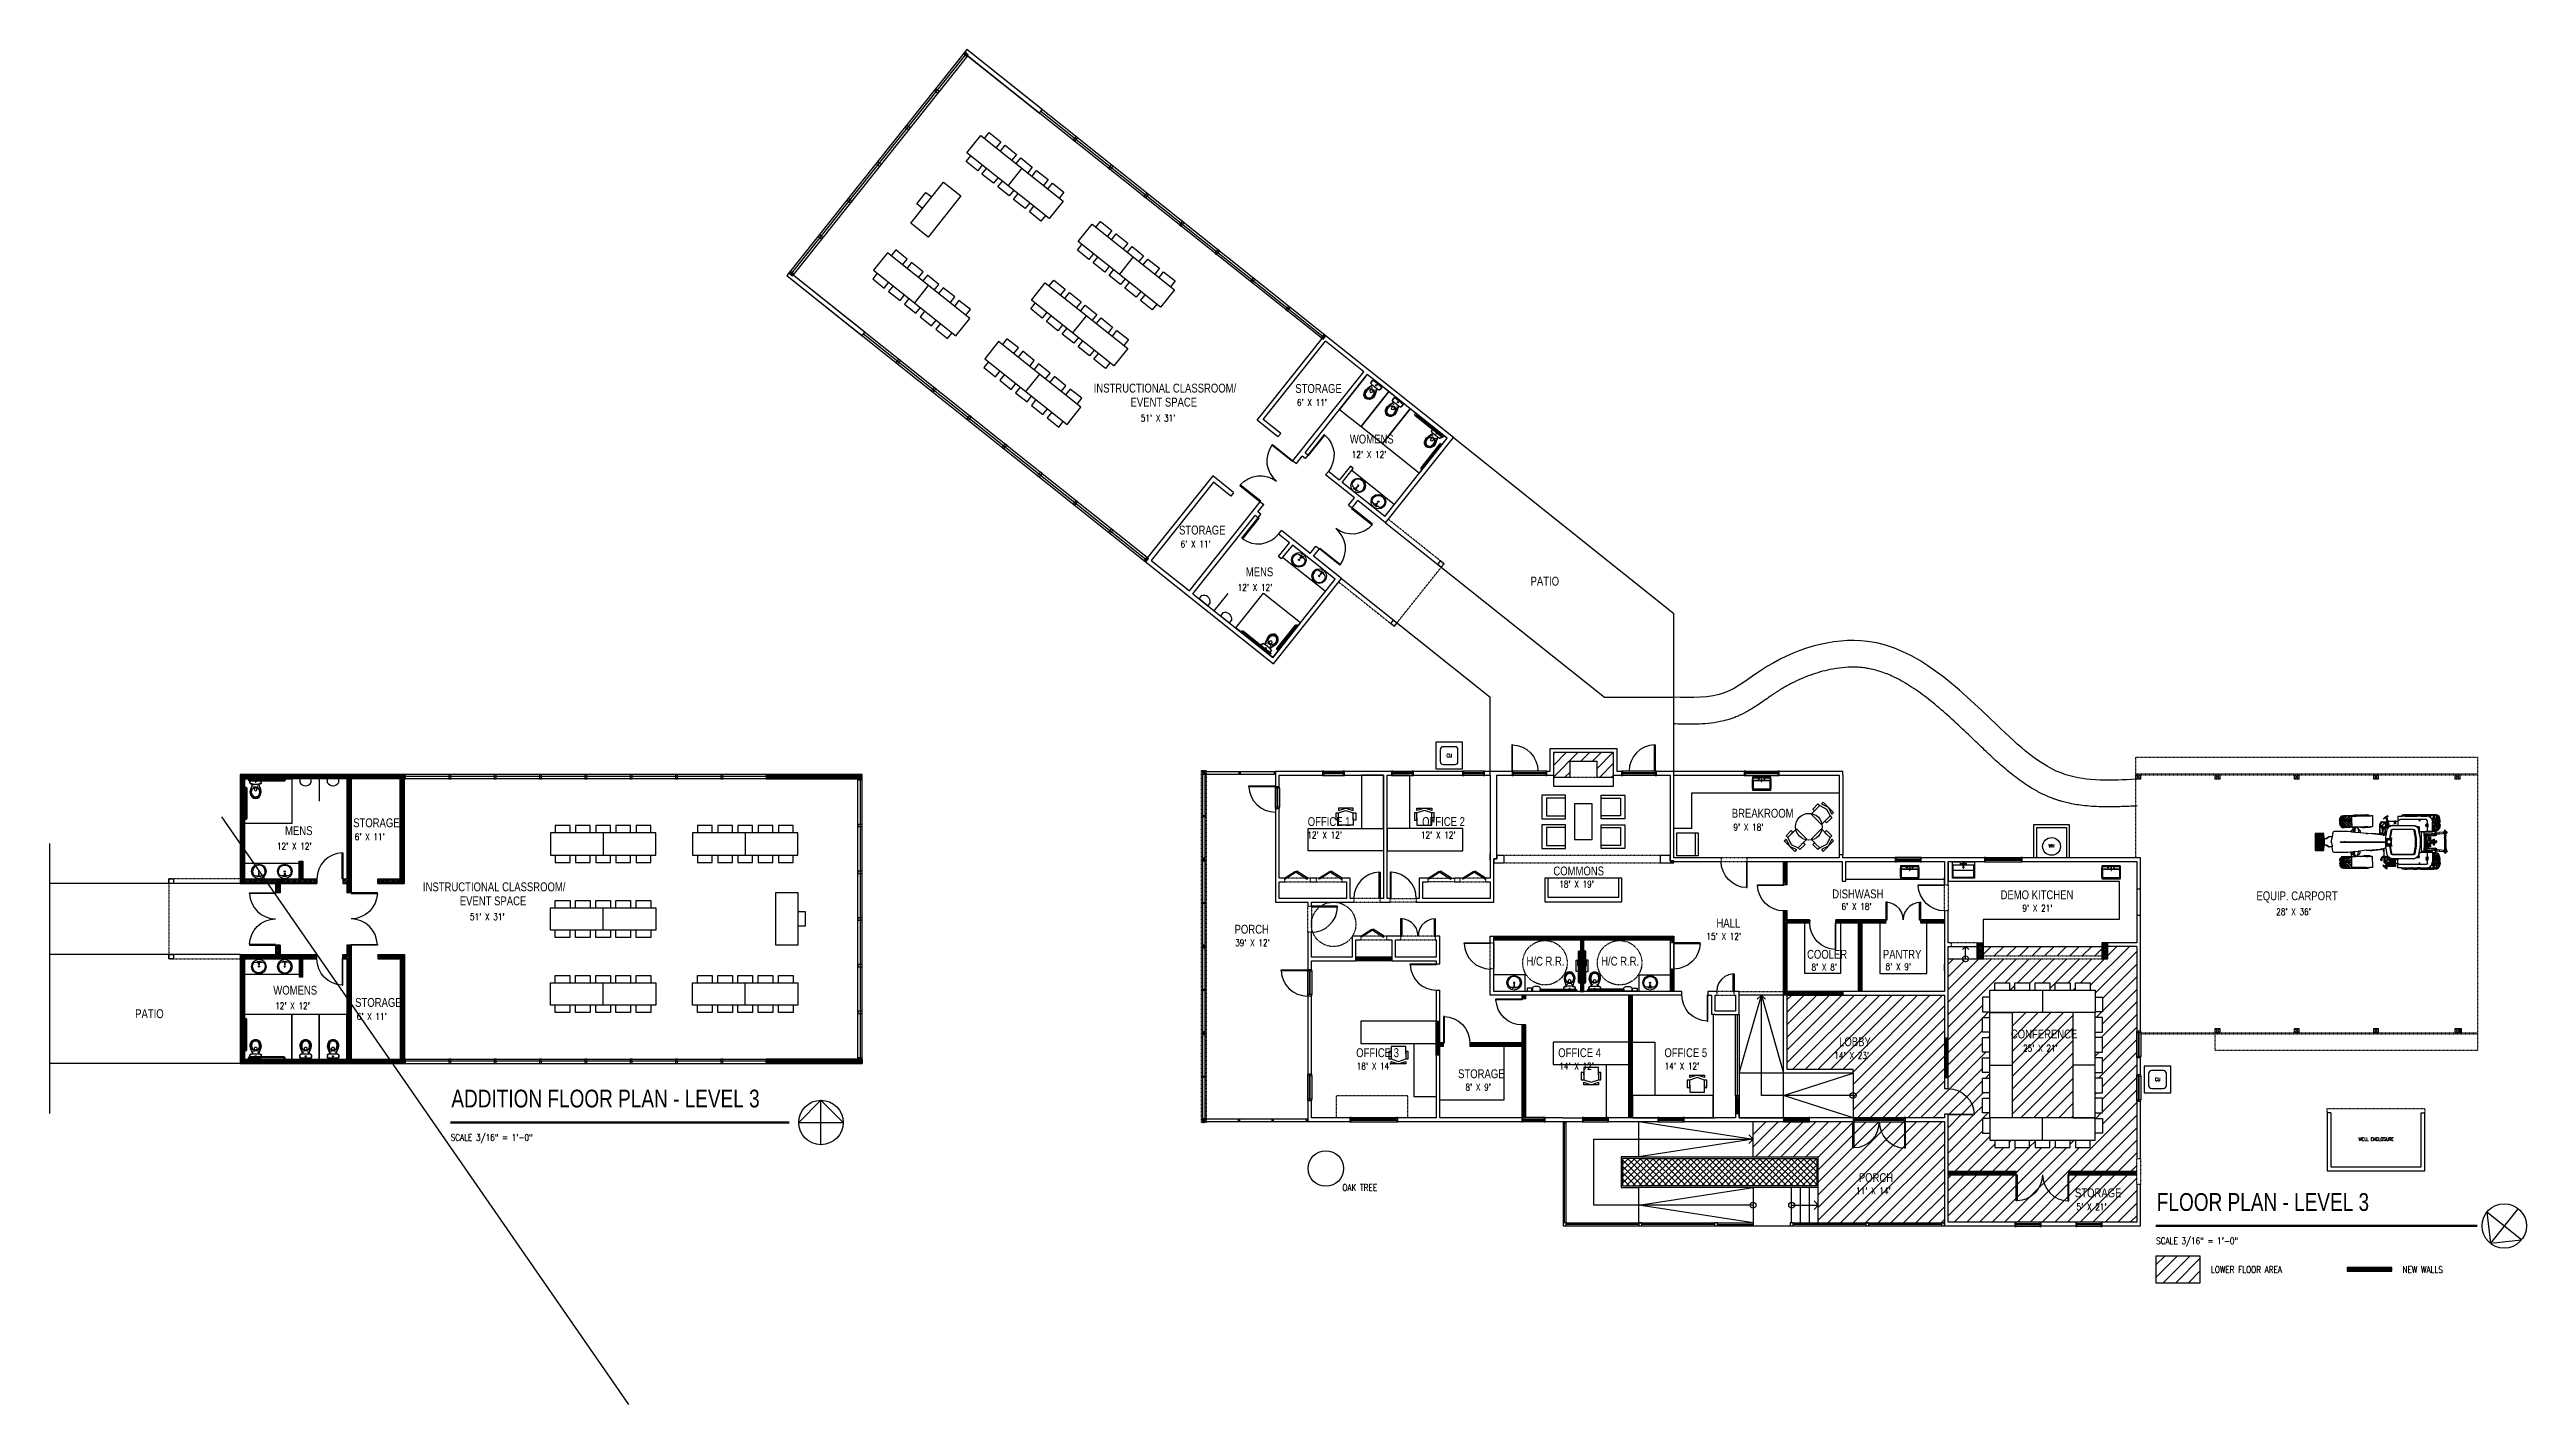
# Model space of a CAD drawing. Header units: inches. Extents: x -625442 to 34963, y -27993 to 66986.
# Drawn here: x 173 to 3517, y 21269 to 23097 of the extents above; entities that cross this region are included whole.
import ezdxf

# ---------------------------------------------------------------- set-up
doc = ezdxf.new("R2010")
doc.units = ezdxf.units.IN
doc.header["$LTSCALE"] = 0.5
doc.header["$MEASUREMENT"] = 0
doc.linetypes.add('HIDDEN2', pattern=[0.1875, 0.125, -0.0625])
for name, color, linetype in [('0-TEXT', 30, 'Continuous'), ('A-ANNO-TEXT', 30, 'Continuous'), ('A-FIXT', 63, 'Continuous'), ('P-ABOVE', 201, 'HIDDEN2'), ('P-BELOW-LIGHT', 143, 'Continuous'), ('P-BELOW-MED', 145, 'Continuous'), ('P-CASEWORK', 140, 'Continuous'), ('P-DOOR', 51, 'Continuous'), ('P-FIXTURE', 63, 'Continuous'), ('P-FURNITURE', 201, 'Continuous'), ('P-RAILING', 60, 'Continuous'), ('P-WALL', 90, 'Continuous'), ('P-WINDOW', 213, 'Continuous')]:
    doc.layers.add(name, color=color, linetype=linetype)
doc.layers.add('A-WALL-PATT', color=111, linetype='Continuous', lineweight=13)
doc.styles.add('1-4T', font='Zap601Rm.ttf', dxfattribs={"width": 0.8, "height": 12})
doc.styles.add('sapa notes', font='romans.shx', dxfattribs={"width": 0.8})
pattern_1 = [(45, (0, 1800), (-8.4852814, 8.4852814), [])]
pattern_2 = [(45, (0, 1800), (-1.06066017, 1.06066017), [])]
pattern_3 = [(45, (-2841.2564, -1187.0988), (-1.06066017, 1.06066017), [])]

msp = doc.modelspace()

# ---------------------------------------------------------------- texts
at = {"layer": '0-TEXT', "width": 0.8}
for s, height, style, p in [('INSTRUCTIONAL CLASSROOM/', 11.988, '1-4T', (1582.65299, 22634.40375)), ('STORAGE', 11.988, '1-4T', (1854.78269, 22633.82892)), ('EVENT SPACE', 11.988, '1-4T', (1632.38771, 22615.46251)), ("51' X 31'", 8.991, 'sapa notes', (1646.14179, 22595.51239)), ("6' X 11'", 8.991, 'sapa notes', (1856.90053, 22616.48792)), ('WOMENS', 11.988, '1-4T', (1928.40318, 22565.69032)), ("12' X 12'", 8.991, 'sapa notes', (1930.9778, 22546.11949)), ('STORAGE', 11.988, '1-4T', (1697.79245, 22442.88252)), ("6' X 11'", 8.991, 'sapa notes', (1699.91028, 22425.54153)), ("12' X 12'", 8.991, 'sapa notes', (1777.0229, 22366.91963)), ('MENS', 11.988, '1-4T', (1787.96909, 22386.49046)), ('PATIO', 11.988, '1-4T', (2172.40776, 22373.89191)), ('CU', 4.4955, 'sapa notes', (2059.01784, 22142.47599)), ('BREAKROOM', 11.988, '1-4T', (2444.0851, 22060.81912)), ('MENS', 11.988, '1-4T', (490.9586, 22037.35306)), ('STORAGE', 11.988, '1-4T', (582.92515, 22048.01737)), ("6' X 11'", 8.991, 'sapa notes', (585.04298, 22030.67637)), ('OFFICE 1', 11.988, '1-4T', (1871.53526, 22049.62318)), ("12' X 12'", 8.991, 'sapa notes', (1871.03753, 22032.98062)), ("12' X 12'", 8.991, 'sapa notes', (2024.37151, 22032.98062)), ('OFFICE 2', 11.988, '1-4T', (2025.99279, 22049.62318)), ("9' X 18'", 8.991, 'sapa notes', (2446.20293, 22043.47812)), ("12' X 12'", 8.991, 'sapa notes', (480.01241, 22017.78222)), ('WH', 4.4955, 'sapa notes', (2871.7714, 22020.65883)), ('INSTRUCTIONAL CLASSROOM/', 11.988, '1-4T', (677.09819, 21961.56943)), ('COMMONS', 11.988, '1-4T', (2203.15344, 21982.97459)), ("18' X 19'", 8.991, 'sapa notes', (2211.11667, 21966.53246)), ('EVENT SPACE', 11.988, '1-4T', (726.83291, 21942.6282)), ('DISHWASH', 11.988, '1-4T', (2579.54895, 21952.02167)), ("6' X 18'", 8.991, 'sapa notes', (2592.14922, 21936.52806)), ('DEMO KITCHEN', 11.988, '1-4T', (2806.84626, 21950.82239)), ("9' X 21'", 8.991, 'sapa notes', (2836.34148, 21934.09984)), ('EQUIP. CARPORT', 11.988, '1-4T', (3152.31016, 21949.41876)), ("28' X 36'", 8.991, 'sapa notes', (3179.02587, 21929.46864)), ("51' X 31'", 8.991, 'sapa notes', (740.58698, 21922.67807)), ('PORCH', 11.988, '1-4T', (1772.82188, 21904.32294)), ("15' X 12'", 8.991, 'sapa notes', (2409.86929, 21896.23957)), ('HALL', 11.988, '1-4T', (2423.2759, 21912.68171)), ("39' X 12'", 8.991, 'sapa notes', (1773.57732, 21887.65408)), ('H/C R.R.', 11.988, '1-4T', (2166.88784, 21861.32515)), ('H/C R.R.', 11.988, '1-4T', (2267.68309, 21861.32515)), ('COOLER', 11.988, '1-4T', (2545.6401, 21870.53634)), ('PANTRY', 11.988, '1-4T', (2648.01888, 21870.53634)), ("8' X 8'", 8.991, 'sapa notes', (2551.60049, 21854.54538)), ("8' X 9'", 8.991, 'sapa notes', (2651.6294, 21855.24142)), ('PATIO', 11.988, '1-4T', (288.60364, 21790.43641)), ('WOMENS', 11.988, '1-4T', (475.10466, 21822.10306)), ("12' X 12'", 8.991, 'sapa notes', (477.67928, 21802.53222)), ('STORAGE', 11.988, '1-4T', (585.60631, 21805.60167)), ("6' X 11'", 8.991, 'sapa notes', (587.72415, 21788.26067)), ('CONFERENCE', 11.988, '1-4T', (2820.75179, 21763.02917)), ('OFFICE 3', 11.988, '1-4T', (1936.9961, 21737.81243)), ('OFFICE 4', 11.988, '1-4T', (2209.72673, 21737.81243)), ('OFFICE 5', 11.988, '1-4T', (2353.06206, 21737.81243)), ("14' X 23'", 8.991, 'sapa notes', (2582.55954, 21735.33337)), ('LOBBY', 11.988, '1-4T', (2588.91026, 21752.57631)), ("25' X 21'", 8.991, 'sapa notes', (2837.29392, 21745.23902)), ("18' X 14'", 8.991, 'sapa notes', (1937.75154, 21721.14357)), ('STORAGE', 11.988, '1-4T', (2074.54875, 21709.37665)), ("8' X 9'", 8.991, 'sapa notes', (2084.46994, 21692.70779)), ("14' X 12'", 8.991, 'sapa notes', (2211.19268, 21721.14357)), ("14' X 12'", 8.991, 'sapa notes', (2353.37008, 21721.14357)), ('CU', 4.4955, 'sapa notes', (3015.38536, 21705.52722)), ('ADDITION FLOOR PLAN - LEVEL 3', 23.976, '1-4T', (715.44503, 21669.93971)), ('SCALE 3/16" = 1\'-0"', 8.991, 'sapa notes', (714.5593, 21624.96589)), ('WELL ENCLOSURE', 4.4955, 'sapa notes', (3290.40443, 21625.11869)), ('PORCH', 11.988, '1-4T', (2615.54892, 21569.2702)), ('OAK TREE', 8.991, 'sapa notes', (1918.38321, 21557.30992)), ("11' X 14'", 8.991, 'sapa notes', (2611.80748, 21552.84781)), ('STORAGE', 11.988, '1-4T', (2907.2936, 21548.66983)), ("5' X 21'", 8.991, 'sapa notes', (2909.41143, 21531.32883)), ('FLOOR PLAN - LEVEL 3', 23.976, '1-4T', (3017.83163, 21530.38244)), ('SCALE 3/16" = 1\'-0"', 8.991, 'sapa notes', (3016.94589, 21485.40862)), ('LOWER FLOOR AREA', 8.991, 'sapa notes', (3090.952, 21446.62767)), ('NEW WALLS', 8.991, 'sapa notes', (3349.47504, 21446.62767))]:
    msp.add_text(s, height=height, dxfattribs=dict(at, style=style)).set_placement(p)

# ---------------------------------------------------------------- blocks, each defined once
blk = doc.blocks.new('A$C468F4D8E')
at = {"layer": 'A-FIXT', "ltscale": 0.25}
for p, q in [((11.25, -1.5), (11.25, 0)), ((12.75, -1.5), (12.75, 0)), ((53.25, -1.5), (53.25, 0)), ((54.75, -1.5), (54.75, 0)), ((0, -5.25), (1.5, -5.25)), ((0, -6.75), (1.5, -6.75)), ((1.5, -53.25), (1.5, -6.75)), ((3, -53.25), (3, -6.75)), ((12.75, -1.5), (53.25, -1.5)), ((12.75, -3), (53.25, -3)), ((0, -53.25), (1.5, -53.25)), ((0, -54.75), (1.5, -54.75))]:
    blk.add_line(p, q, dxfattribs=at)
for centre, start, end in [((1.5, -6.75), 0, 90), ((12.75, -1.5), 180, 270), ((53.25, -1.5), 270, 0), ((1.5, -53.25), 270, 0)]:
    blk.add_arc(centre, 1.5, start, end, dxfattribs=at)
blk = doc.blocks.new('A$C25642377')
at = {"layer": 'A-FIXT'}
for p, q in [((0, 0), (-6, 0)), ((-6, 0), (-6, -15)), ((0, 0), (0, -15)), ((-6, -15), (0, -15))]:
    blk.add_line(p, q, dxfattribs=at)
blk = doc.blocks.new('SOAPDISP')
for p, q in [((3, 0), (-3, 0)), ((-3, 0), (-3, -4)), ((3, -4), (3, 0)), ((-3, -4), (3, -4))]:
    blk.add_line(p, q)
blk = doc.blocks.new('TOWELDISP')
for p, q in [((5.5, 0), (-5.5, 0)), ((-5.5, 0), (-5.5, -3)), ((5.5, -3), (5.5, 0)), ((-2.5, -6), (2.5, -6))]:
    blk.add_line(p, q)
for centre, start, end in [((-2.5, -3), 180, 270), ((2.5, -3), 270, 0)]:
    blk.add_arc(centre, 3, start, end)
blk = doc.blocks.new('SANITARYNAPKINDISP')
at = {"layer": 'A-FIXT'}
for p, q in [((3.75, 0), (-3.75, 0)), ((-3.75, 0), (-3.75, -4)), ((3.75, -4), (3.75, 0)), ((-3.75, -4), (3.75, -4))]:
    blk.add_line(p, q, dxfattribs=at)
blk = doc.blocks.new('A$C32ED3988')
at = {"rotation": 90}
blk.add_blockref('SANITARYNAPKINDISP', (-6, 11.25), dxfattribs=at)
blk = doc.blocks.new('John Deere pl')
for p, q in [((0.87, 2.67), (0.89, 2.68)), ((0.94, 2.67), (0.87, 2.67)), ((0.87, 2.67), (0.87, 2.63)), ((0.95, 2.68), (0.89, 2.68)), ((0.95, 2.68), (0.94, 2.7)), ((0.94, 2.67), (0.95, 2.68)), ((0.94, 2.67), (0.94, 2.63)), ((1.33, 2.67), (0.94, 2.67)), ((1.31, 2.68), (0.95, 2.68)), ((1.33, 2.67), (1.31, 2.68)), ((1.33, 2.63), (1.33, 2.67)), ((1.83, 2.74), (1.79, 2.49)), ((1.86, 2.77), (1.83, 2.74)), ((1.89, 2.78), (1.86, 2.77)), ((2.62, 2.78), (1.89, 2.78)), ((2.19, 3.46), (2.2, 3.49)), ((2.2, 3.49), (2.19, 3.46)), ((2.19, 3.39), (2.22, 3.46)), ((2.19, 3.45), (2.19, 3.46)), ((2.19, 3.39), (2.2, 3.46)), ((2.19, 3.45), (2.19, 3.46)), ((2.18, 3.39), (2.19, 3.45)), ((2.19, 3.39), (2.18, 3.39)), ((2.19, 3.35), (2.19, 3.39)), ((2.19, 3.39), (2.19, 3.39)), ((2.19, 3.39), (2.19, 3.35)), ((2.19, 3.35), (2.2, 3.33)), ((2.2, 3.25), (2.19, 3.22)), ((2.19, 3.22), (2.19, 3.17)), ((2.19, 3.17), (2.19, 3.15)), ((2.19, 3.17), (2.2, 3.15)), ((2.19, 3.15), (2.23, 3.08)), ((2.22, 3.53), (2.2, 3.49)), ((2.2, 3.46), (2.23, 3.51)), ((2.2, 3.32), (2.2, 3.33)), ((2.21, 3.33), (2.2, 3.32)), ((2.2, 3.27), (2.2, 3.28)), ((2.21, 3.28), (2.2, 3.28)), ((2.2, 3.28), (2.2, 3.28)), ((2.2, 3.27), (2.2, 3.28)), ((2.2, 3.25), (2.2, 3.27)), ((2.2, 3.25), (2.2, 3.25)), ((2.2, 3.25), (2.2, 3.21)), ((2.2, 3.21), (2.2, 3.25)), ((2.2, 3.25), (2.2, 3.25)), ((2.2, 3.21), (2.24, 3.15)), ((2.2, 3.21), (2.22, 3.15)), ((2.23, 3.08), (2.2, 3.15)), ((2.21, 3.35), (2.22, 3.39)), ((2.21, 3.35), (2.21, 3.33)), ((2.21, 3.33), (2.21, 3.3)), ((2.25, 3.3), (2.21, 3.3)), ((2.21, 3.28), (2.21, 3.3)), ((2.21, 3.28), (2.21, 3.28)), ((2.22, 3.53), (2.28, 3.6)), ((2.27, 3.6), (2.22, 3.53)), ((2.26, 3.53), (2.22, 3.46)), ((2.22, 3.39), (2.25, 3.46)), ((2.23, 3.39), (2.22, 3.32)), ((2.22, 3.32), (2.23, 3.33)), ((2.23, 3.32), (2.22, 3.32)), ((2.22, 3.27), (2.22, 3.25)), ((2.22, 3.25), (2.23, 3.22)), ((2.22, 3.15), (2.24, 3.12)), ((2.24, 3.53), (2.23, 3.51)), ((2.23, 3.51), (2.25, 3.53)), ((2.23, 3.39), (2.27, 3.46)), ((2.24, 3.35), (2.23, 3.33)), ((2.24, 3.33), (2.23, 3.32)), ((2.25, 3.22), (2.23, 3.28)), ((2.24, 3.28), (2.23, 3.28)), ((2.23, 3.28), (2.24, 3.28)), ((2.23, 3.22), (2.24, 3.2)), ((2.23, 3.08), (2.3, 3.02)), ((2.23, 3.08), (2.23, 3.08)), ((2.28, 3.03), (2.23, 3.08)), ((2.28, 3.6), (2.24, 3.53)), ((2.24, 3.35), (2.26, 3.39)), ((2.24, 3.33), (2.25, 3.35)), ((2.25, 3.25), (2.24, 3.28)), ((2.29, 3.08), (2.24, 3.15)), ((2.24, 3.12), (2.27, 3.08)), ((2.3, 3.6), (2.25, 3.53)), ((2.25, 3.46), (2.28, 3.53)), ((2.25, 3.35), (2.28, 3.39)), ((2.35, 3.31), (2.25, 3.3)), ((2.25, 3.25), (2.28, 3.22)), ((2.25, 3.22), (2.3, 3.15)), ((2.25, 3.11), (2.26, 3.08)), ((2.26, 3.53), (2.33, 3.6)), ((2.26, 3.39), (2.31, 3.46)), ((2.26, 3.27), (2.27, 3.25)), ((2.3, 3.02), (2.26, 3.08)), ((2.27, 3.6), (2.29, 3.61)), ((2.28, 3.6), (2.27, 3.6)), ((2.27, 3.46), (2.33, 3.53)), ((2.27, 3.25), (2.3, 3.22)), ((2.32, 3.02), (2.27, 3.08)), ((2.33, 3.6), (2.28, 3.53)), ((2.28, 3.39), (2.33, 3.46)), ((2.28, 3.22), (2.34, 3.15)), ((2.28, 3.02), (2.28, 3.03)), ((2.28, 3.02), (2.28, 3.03)), ((2.3, 3.02), (2.28, 3.02)), ((2.28, 3.02), (2.3, 3.01)), ((2.29, 3.61), (2.31, 3.61)), ((2.33, 3.39), (2.29, 3.33)), ((2.29, 3.33), (2.32, 3.33)), ((2.3, 3.33), (2.29, 3.33)), ((2.29, 3.11), (2.31, 3.08)), ((2.29, 3.08), (2.36, 3.02)), ((2.33, 3.6), (2.3, 3.6)), ((2.3, 3.6), (2.3, 3.6)), ((2.32, 3.33), (2.3, 3.33)), ((2.3, 3.22), (2.31, 3.2)), ((2.3, 3.15), (2.36, 3.08)), ((2.3, 3.01), (2.32, 3)), ((2.31, 3.61), (2.33, 3.62)), ((2.36, 3.53), (2.31, 3.46)), ((2.36, 3.22), (2.31, 3.29)), ((2.32, 3.29), (2.31, 3.29)), ((2.31, 3.29), (2.34, 3.28)), ((2.36, 3.02), (2.31, 3.08)), ((2.31, 2.78), (2.31, 2.78)), ((2.32, 3.33), (2.35, 3.36)), ((2.34, 3.36), (2.32, 3.33)), ((2.32, 3), (2.34, 3)), ((2.33, 3.62), (2.35, 3.62)), ((2.38, 3.6), (2.33, 3.53)), ((2.33, 3.46), (2.37, 3.53)), ((2.33, 3.39), (2.39, 3.47)), ((2.33, 3.02), (2.33, 3.02)), ((2.36, 3.02), (2.33, 3.02)), ((2.34, 3.36), (2.37, 3.4)), ((2.36, 3.26), (2.34, 3.28)), ((2.39, 3.08), (2.34, 3.15)), ((2.34, 3), (2.36, 3)), ((2.35, 3.62), (2.37, 3.63)), ((2.35, 3.36), (2.39, 3.4)), ((2.49, 3.31), (2.35, 3.31)), ((2.36, 3.53), (2.43, 3.6)), ((2.36, 3.27), (2.37, 3.26)), ((2.36, 3.26), (2.4, 3.22)), ((2.36, 3.22), (2.43, 3.15)), ((2.41, 3.02), (2.36, 3.08)), ((2.36, 3), (2.38, 2.99)), ((2.37, 3.63), (2.38, 3.63)), ((2.43, 3.6), (2.37, 3.53)), ((2.37, 3.4), (2.44, 3.47)), ((2.37, 3.26), (2.42, 3.22)), ((2.38, 3.63), (2.4, 3.63)), ((2.39, 3.6), (2.38, 3.6)), ((2.38, 2.99), (2.4, 2.99)), ((2.42, 3.63), (2.39, 3.63)), ((2.43, 3.6), (2.39, 3.6)), ((2.39, 3.47), (2.45, 3.53)), ((2.39, 3.4), (2.46, 3.47)), ((2.39, 3.11), (2.41, 3.08)), ((2.39, 3.08), (2.47, 3.02)), ((2.4, 3.63), (2.45, 3.63)), ((2.4, 3.22), (2.48, 3.15)), ((2.4, 2.99), (2.42, 2.99)), ((2.48, 3.4), (2.41, 3.33)), ((2.42, 3.33), (2.41, 3.33)), ((2.41, 3.33), (2.42, 3.33)), ((2.47, 3.02), (2.41, 3.08)), ((2.49, 3.63), (2.42, 3.63)), ((2.42, 3.33), (2.42, 3.33)), ((2.45, 3.33), (2.42, 3.33)), ((2.42, 3.33), (2.45, 3.33)), ((2.42, 3.22), (2.44, 3.2)), ((2.43, 3.02), (2.42, 3.02)), ((2.42, 2.99), (2.44, 2.99)), ((2.43, 3.15), (2.49, 3.09)), ((2.47, 3.02), (2.43, 3.02)), ((2.43, 2.78), (2.43, 2.78)), ((2.5, 3.53), (2.44, 3.47)), ((2.44, 3.29), (2.48, 3.29)), ((2.45, 3.29), (2.44, 3.29)), ((2.52, 3.22), (2.44, 3.29)), ((2.51, 3), (2.44, 2.99)), ((2.45, 3.63), (2.54, 3.63)), ((2.5, 3.6), (2.45, 3.53)), ((2.48, 3.36), (2.45, 3.33)), ((2.45, 3.33), (2.49, 3.36)), ((2.46, 3.47), (2.51, 3.54)), ((2.48, 3.4), (2.55, 3.47)), ((2.48, 3.36), (2.53, 3.4)), ((2.52, 3.26), (2.48, 3.29)), ((2.54, 3.09), (2.48, 3.15)), ((2.6, 3.63), (2.49, 3.63)), ((2.49, 3.36), (2.54, 3.4)), ((2.67, 3.31), (2.49, 3.31)), ((2.54, 3.03), (2.49, 3.09)), ((2.52, 3.6), (2.5, 3.6)), ((2.5, 3.53), (2.57, 3.6)), ((2.57, 3.6), (2.51, 3.54)), ((2.51, 3.27), (2.52, 3.26)), ((2.62, 3), (2.51, 3)), ((2.57, 3.6), (2.52, 3.6)), ((2.52, 3.26), (2.57, 3.22)), ((2.52, 3.26), (2.58, 3.22)), ((2.52, 3.22), (2.6, 3.15)), ((2.53, 3.4), (2.61, 3.47)), ((2.53, 3.11), (2.55, 3.09)), ((2.54, 3.63), (2.67, 3.64)), ((2.54, 3.4), (2.62, 3.47)), ((2.54, 3.09), (2.62, 3.02)), ((2.55, 3.47), (2.62, 3.54)), ((2.62, 3.02), (2.55, 3.09)), ((2.57, 3.02), (2.55, 3.02)), ((2.57, 3.22), (2.66, 3.16)), ((2.62, 3.02), (2.57, 3.02)), ((2.66, 3.4), (2.58, 3.33)), ((2.66, 3.4), (2.58, 3.33)), ((2.58, 3.33), (2.62, 3.34)), ((2.58, 3.33), (2.58, 3.33)), ((2.58, 3.22), (2.6, 3.21)), ((2.74, 3.63), (2.6, 3.63)), ((2.6, 3.15), (2.67, 3.09)), ((2.67, 3.54), (2.61, 3.47)), ((2.7, 3.23), (2.61, 3.29)), ((2.61, 3.29), (2.61, 3.29)), ((2.61, 3.29), (2.65, 3.29)), ((2.66, 3.61), (2.62, 3.54)), ((2.62, 3.47), (2.68, 3.54)), ((2.67, 3.36), (2.62, 3.34)), ((2.75, 3), (2.62, 3)), ((2.77, 2.77), (2.62, 2.78)), ((2.65, 3.29), (2.65, 3.29)), ((2.7, 3.27), (2.65, 3.29)), ((2.69, 3.61), (2.66, 3.61)), ((2.66, 3.4), (2.75, 3.48)), ((2.75, 3.48), (2.66, 3.4)), ((2.66, 3.4), (2.66, 3.4)), ((2.66, 3.4), (2.73, 3.4)), ((2.66, 3.4), (2.67, 3.36)), ((2.72, 3.09), (2.66, 3.16)), ((2.67, 3.64), (2.82, 3.64)), ((2.67, 3.54), (2.74, 3.61)), ((2.67, 3.36), (2.73, 3.4)), ((2.67, 3.31), (2.83, 3.32)), ((2.71, 3.03), (2.67, 3.09)), ((2.74, 3.61), (2.68, 3.54)), ((2.74, 3.61), (2.69, 3.61)), ((2.7, 3.27), (2.77, 3.23)), ((2.7, 3.23), (2.79, 3.16)), ((2.7, 3.12), (2.72, 3.09)), ((2.72, 3.09), (2.79, 3.03)), ((2.79, 3.03), (2.72, 3.09)), ((2.74, 3.03), (2.72, 3.03)), ((2.73, 3.4), (2.81, 3.48)), ((2.9, 3.64), (2.74, 3.63)), ((2.79, 3.03), (2.74, 3.03)), ((2.75, 3.48), (2.81, 3.54)), ((2.81, 3.54), (2.75, 3.48)), ((2.75, 3.48), (2.81, 3.48)), ((2.75, 3.48), (2.75, 3.48)), ((2.91, 3.01), (2.75, 3)), ((2.83, 3.39), (2.76, 3.34)), ((2.76, 3.34), (2.76, 3.34)), ((2.76, 3.34), (2.81, 3.34)), ((2.77, 3.23), (2.84, 3.18)), ((2.77, 2.77), (2.78, 2.78)), ((2.77, 2.77), (2.77, 2.77)), ((2.83, 2.76), (2.77, 2.77)), ((2.78, 2.79), (2.79, 2.79)), ((2.78, 2.78), (2.78, 2.79)), ((2.79, 3.16), (2.84, 3.11)), ((2.79, 2.79), (2.8, 2.8)), ((2.8, 2.81), (2.81, 2.82)), ((2.8, 2.8), (2.8, 2.81)), ((2.83, 3.58), (2.81, 3.54)), ((2.81, 3.54), (2.83, 3.58)), ((2.83, 3.5), (2.81, 3.48)), ((2.83, 3.35), (2.81, 3.34)), ((2.83, 3.28), (2.81, 3.3)), ((2.81, 3.3), (2.81, 3.3)), ((2.81, 3.3), (2.83, 3.3)), ((2.81, 2.82), (2.82, 2.83)), ((2.82, 3.64), (2.98, 3.65)), ((2.82, 2.83), (2.83, 2.83)), ((2.83, 3.6), (3.09, 3.61)), ((2.83, 3.6), (2.83, 3.6)), ((2.83, 3.6), (2.84, 3.6)), ((2.83, 3.58), (2.83, 3.6)), ((2.83, 3.58), (2.83, 3.5)), ((2.83, 3.5), (2.83, 3.39)), ((2.83, 3.39), (2.83, 3.39)), ((2.83, 3.39), (2.83, 3.35)), ((2.83, 3.35), (2.83, 3.32)), ((2.83, 3.32), (2.83, 3.3)), ((2.83, 3.3), (2.83, 3.28)), ((2.83, 3.28), (2.83, 3.28)), ((2.83, 3.28), (2.84, 3.18)), ((2.83, 2.83), (2.84, 2.84)), ((2.83, 2.76), (2.88, 2.76)), ((2.88, 2.75), (2.83, 2.76)), ((2.85, 3.61), (2.84, 3.6)), ((2.84, 3.6), (2.87, 3.6)), ((2.84, 3.18), (2.84, 3.11)), ((2.84, 3.11), (2.84, 3.01)), ((2.84, 3.11), (2.84, 3.11)), ((2.84, 3.01), (3.05, 3.02)), ((2.84, 2.85), (2.85, 2.85)), ((2.84, 2.84), (2.84, 2.85)), ((2.87, 3.61), (2.85, 3.61)), ((2.85, 2.85), (2.9, 2.88)), ((2.93, 3.61), (2.87, 3.61)), ((2.87, 3.61), (2.87, 3.6)), ((2.87, 3.6), (2.92, 3.6)), ((2.88, 2.76), (2.88, 2.75)), ((2.92, 2.75), (2.88, 2.75)), ((3.06, 3.64), (2.9, 3.64)), ((2.9, 2.88), (2.91, 2.89)), ((2.91, 2.89), (2.91, 3.01)), ((2.91, 3.01), (2.91, 3.01)), ((3, 3.01), (2.91, 3.01)), ((2.91, 2.89), (2.92, 2.9)), ((2.91, 2.89), (2.91, 2.89)), ((2.91, 2.89), (2.91, 2.89)), ((3.01, 2.87), (2.91, 2.87)), ((2.91, 2.87), (2.91, 2.8)), ((2.92, 3.6), (2.93, 3.61)), ((2.92, 3.6), (3.08, 3.61)), ((2.92, 2.9), (2.93, 2.9)), ((2.92, 2.83), (2.93, 2.83)), ((2.92, 2.83), (2.92, 2.8)), ((2.92, 2.8), (2.92, 2.79)), ((2.93, 2.8), (2.92, 2.8)), ((2.92, 2.8), (2.92, 2.8)), ((2.92, 2.79), (2.92, 2.78)), ((2.92, 2.78), (2.92, 2.75)), ((3, 2.74), (2.92, 2.75)), ((2.93, 2.9), (2.94, 2.9)), ((2.93, 2.83), (2.93, 2.84)), ((2.93, 2.84), (2.94, 2.84)), ((2.94, 2.8), (2.93, 2.8)), ((2.94, 2.9), (2.95, 2.91)), ((2.94, 2.84), (2.94, 2.85)), ((2.94, 2.85), (2.95, 2.85)), ((2.95, 2.81), (2.94, 2.8)), ((2.95, 2.91), (2.96, 2.91)), ((2.95, 2.91), (2.95, 2.91)), ((2.95, 2.85), (2.96, 2.85)), ((2.96, 2.81), (2.95, 2.81)), ((2.96, 2.91), (2.97, 2.91)), ((2.96, 2.85), (2.97, 2.85)), ((2.97, 2.81), (2.96, 2.81)), ((2.97, 2.91), (2.98, 2.91)), ((2.97, 2.85), (2.98, 2.84)), ((2.98, 2.8), (2.97, 2.81)), ((3.14, 3.65), (2.98, 3.65)), ((2.98, 2.91), (2.99, 2.91)), ((2.98, 2.84), (2.98, 2.84)), ((2.98, 2.84), (2.99, 2.84)), ((2.99, 2.8), (2.98, 2.8)), ((2.99, 2.91), (3, 2.91)), ((2.99, 2.84), (2.99, 2.83)), ((2.99, 2.83), (2.99, 2.83)), ((2.99, 2.83), (2.99, 2.82)), ((2.99, 2.83), (2.99, 2.8)), ((3, 2.79), (2.99, 2.8)), ((2.99, 2.8), (2.99, 2.8)), ((3, 3.01), (3, 2.99)), ((3.05, 3.01), (3, 3.01)), ((3, 2.99), (3, 2.99)), ((3, 2.91), (3, 2.99)), ((3, 2.99), (3.01, 2.92)), ((3.01, 2.85), (3, 2.79)), ((3.01, 2.85), (3, 2.79)), ((3, 2.79), (3, 2.79)), ((3, 2.79), (3, 2.79)), ((3, 2.79), (3, 2.79)), ((3, 2.79), (3, 2.74)), ((3, 2.74), (3.21, 2.72)), ((3.01, 2.92), (3.01, 2.85)), ((3.01, 2.92), (3.01, 2.85)), ((3.01, 2.92), (3.01, 2.92)), ((3.01, 2.87), (3.01, 2.85)), ((3.01, 2.85), (3.01, 2.85)), ((3.05, 3.02), (3.06, 3.02)), ((3.05, 3.02), (3.05, 3.02)), ((3.05, 3.01), (3.05, 3.02)), ((3.05, 3.02), (3.06, 3.02)), ((3.05, 3.01), (3.05, 2.99)), ((3.05, 3.01), (3.05, 3.01)), ((3.05, 3), (3.05, 2.99)), ((3.05, 2.99), (3.05, 2.99)), ((3.05, 2.99), (3.05, 2.99)), ((3.05, 2.99), (3.05, 2.98)), ((3.05, 2.99), (3.05, 2.99)), ((3.05, 2.99), (3.05, 2.99)), ((3.05, 2.99), (3.05, 2.99)), ((3.05, 2.99), (3.05, 2.99)), ((3.05, 2.99), (3.05, 2.99)), ((3.05, 2.98), (3.06, 2.98)), ((3.22, 3.65), (3.06, 3.64)), ((3.06, 3.02), (3.06, 3.02)), ((3.06, 3.02), (3.07, 3.02)), ((3.06, 2.98), (3.06, 2.98)), ((3.06, 2.98), (3.07, 2.98)), ((3.06, 2.98), (3.06, 2.98)), ((3.06, 2.98), (3.06, 2.98)), ((3.07, 3.01), (3.07, 3.02)), ((3.07, 3.02), (3.1, 3.02)), ((3.07, 3.01), (3.07, 2.99)), ((3.08, 3.01), (3.07, 3.01)), ((3.07, 3.01), (3.07, 3.01)), ((3.07, 3), (3.07, 3)), ((3.07, 2.99), (3.07, 3)), ((3.07, 2.99), (3.07, 3)), ((3.07, 2.99), (3.07, 2.99)), ((3.07, 2.99), (3.07, 2.99)), ((3.07, 2.99), (3.07, 2.99)), ((3.07, 2.99), (3.07, 2.99)), ((3.07, 2.99), (3.07, 2.99)), ((3.07, 2.98), (3.07, 2.99)), ((3.07, 2.99), (3.07, 2.99)), ((3.07, 2.99), (3.07, 2.99)), ((3.07, 2.99), (3.07, 2.99)), ((3.08, 3.61), (3.38, 3.62)), ((3.12, 3.01), (3.08, 3.01)), ((3.09, 3.61), (3.4, 3.62)), ((3.1, 3.02), (3.41, 3.03)), ((3.12, 3.01), (3.19, 2.92)), ((3.12, 3.01), (3.15, 2.97)), ((3.15, 3.01), (3.12, 3.01)), ((3.12, 3.01), (3.12, 3.01)), ((3.14, 3.65), (3.3, 3.66)), ((3.24, 3.02), (3.15, 3.01)), ((3.15, 2.97), (3.15, 3.01)), ((3.15, 2.97), (3.19, 2.92)), ((3.19, 2.92), (3.19, 2.92)), ((3.19, 2.92), (3.19, 2.91)), ((3.19, 2.92), (3.19, 2.91)), ((3.19, 2.91), (3.21, 2.9)), ((3.19, 2.91), (3.21, 2.74)), ((3.19, 2.91), (3.19, 2.91)), ((3.19, 2.91), (3.19, 2.91)), ((3.19, 2.91), (3.21, 2.74)), ((3.21, 2.9), (3.23, 2.89)), ((3.21, 2.74), (3.21, 2.74)), ((3.21, 2.74), (3.21, 2.74)), ((3.21, 2.74), (3.21, 2.74)), ((3.21, 2.72), (3.21, 2.74)), ((3.3, 2.71), (3.21, 2.72)), ((3.37, 3.65), (3.22, 3.65)), ((3.23, 2.89), (3.24, 2.87)), ((3.31, 3.02), (3.24, 3.02)), ((3.24, 2.87), (3.25, 2.86)), ((3.25, 2.86), (3.27, 2.85)), ((3.27, 2.85), (3.28, 2.83)), ((3.28, 2.83), (3.29, 2.81)), ((3.29, 2.81), (3.29, 2.8)), ((3.29, 2.8), (3.3, 2.78)), ((3.3, 3.66), (3.44, 3.66)), ((3.3, 2.78), (3.3, 2.76)), ((3.3, 2.76), (3.3, 2.74)), ((3.3, 2.74), (3.3, 2.71)), ((3.62, 2.67), (3.3, 2.71)), ((3.31, 3.02), (3.5, 2.98)), ((3.39, 3.02), (3.31, 3.02)), ((3.49, 3.66), (3.37, 3.65)), ((3.38, 3.62), (3.57, 3.62)), ((3.41, 3.02), (3.39, 3.02)), ((3.4, 3.62), (3.6, 3.62)), ((3.41, 3.03), (3.62, 3.04)), ((3.51, 3.03), (3.41, 3.02)), ((3.41, 3.02), (3.5, 3)), ((3.44, 3.66), (3.54, 3.67)), ((3.59, 3.66), (3.49, 3.66)), ((3.5, 3), (3.79, 3.01)), ((3.79, 2.99), (3.5, 2.98)), ((3.6, 3.03), (3.51, 3.03)), ((3.54, 3.67), (3.62, 3.67)), ((3.57, 3.62), (3.57, 3.62)), ((3.57, 3.62), (3.58, 3.62)), ((3.58, 3.62), (3.62, 3.62)), ((3.62, 3.66), (3.59, 3.66)), ((3.6, 3.62), (3.72, 3.63)), ((3.61, 3.03), (3.6, 3.03)), ((3.61, 3.03), (3.62, 3.03)), ((3.62, 3.03), (3.61, 3.03)), ((3.63, 3.67), (3.62, 3.66)), ((3.62, 3.67), (3.65, 3.67)), ((3.64, 3.67), (3.62, 3.66)), ((3.62, 3.62), (3.62, 3.63)), ((3.62, 3.62), (3.68, 3.63)), ((3.62, 3.04), (3.71, 3.04)), ((3.62, 3.03), (3.62, 3.03)), ((3.65, 3.03), (3.62, 3.03)), ((3.62, 3.03), (3.64, 3.03)), ((3.65, 3.03), (3.62, 3.03)), ((3.62, 2.67), (3.71, 2.68)), ((3.65, 2.67), (3.62, 2.67)), ((3.63, 3.67), (3.65, 3.67)), ((3.64, 3.03), (3.65, 3.03)), ((3.65, 3.67), (3.65, 3.67)), ((3.65, 3.67), (3.65, 3.67)), ((3.65, 3.67), (3.65, 3.67)), ((3.67, 3.67), (3.65, 3.67)), ((3.67, 3.03), (3.65, 3.03)), ((3.65, 2.67), (3.71, 2.68)), ((3.69, 2.67), (3.65, 2.67)), ((3.67, 3.67), (3.67, 3.67)), ((3.69, 3.67), (3.67, 3.67)), ((3.67, 3.67), (3.69, 3.67)), ((3.67, 3.03), (3.68, 3.04)), ((3.74, 3.65), (3.68, 3.65)), ((3.7, 3.64), (3.68, 3.65)), ((3.68, 3.63), (3.69, 3.63)), ((3.68, 3.63), (3.69, 3.63)), ((3.68, 3.04), (3.69, 3.04)), ((3.68, 3.04), (3.68, 3.04)), ((3.7, 3.04), (3.68, 3.04)), ((3.69, 3.04), (3.68, 3.04)), ((3.71, 3.66), (3.69, 3.67)), ((3.69, 3.67), (3.71, 3.66)), ((3.69, 3.63), (3.72, 3.63)), ((3.69, 3.63), (3.69, 3.63)), ((3.71, 3.04), (3.69, 3.04)), ((3.69, 3.04), (3.71, 3.04)), ((3.91, 2.65), (3.69, 2.67)), ((3.71, 3.64), (3.7, 3.64)), ((3.71, 3.04), (3.7, 3.04)), ((3.73, 3.66), (3.71, 3.66)), ((3.71, 3.66), (3.73, 3.66)), ((3.71, 3.65), (3.71, 3.64)), ((3.71, 3.65), (3.74, 3.65)), ((3.72, 3.64), (3.71, 3.64)), ((3.72, 3.64), (3.71, 3.64)), ((3.71, 3.04), (3.71, 3.04)), ((3.71, 3.04), (3.71, 3.04)), ((3.71, 3.04), (3.73, 3.04)), ((3.71, 3.04), (3.71, 3.04)), ((3.71, 2.68), (3.91, 2.69)), ((3.72, 3.63), (3.72, 3.64)), ((3.72, 3.64), (3.72, 3.64)), ((3.74, 3.64), (3.72, 3.64)), ((3.72, 3.63), (3.81, 3.63)), ((3.72, 3.63), (3.76, 3.63)), ((3.75, 3.65), (3.73, 3.66)), ((3.73, 3.66), (3.75, 3.65)), ((3.73, 3.04), (3.82, 3.04)), ((3.74, 3.65), (3.74, 3.65)), ((3.74, 3.64), (3.74, 3.65)), ((3.75, 3.65), (3.74, 3.65)), ((3.76, 3.64), (3.74, 3.64)), ((3.75, 3.65), (3.75, 3.65)), ((3.77, 3.65), (3.75, 3.65)), ((3.75, 3.64), (3.76, 3.63)), ((3.76, 3.65), (3.76, 3.64)), ((3.76, 3.64), (3.76, 3.65)), ((3.77, 3.65), (3.76, 3.64)), ((3.76, 3.65), (3.77, 3.65)), ((3.76, 3.64), (3.76, 3.64)), ((3.76, 3.64), (3.76, 3.64)), ((3.77, 3.64), (3.76, 3.64)), ((3.76, 3.63), (3.76, 3.63)), ((3.76, 3.63), (3.77, 3.63)), ((3.77, 3.65), (3.78, 3.63)), ((3.78, 3.63), (3.77, 3.65)), ((3.77, 3.65), (3.77, 3.65)), ((3.77, 3.65), (3.78, 3.63)), ((3.78, 3.63), (3.77, 3.64)), ((3.77, 3.63), (3.78, 3.63)), ((3.78, 3.63), (3.78, 3.63)), ((3.78, 3.63), (3.78, 3.63)), ((3.78, 3.63), (3.84, 3.63)), ((3.78, 3.63), (3.78, 3.63)), ((3.79, 3.01), (3.86, 3.05)), ((3.93, 3.05), (3.79, 2.99)), ((3.81, 3.63), (3.88, 3.63)), ((3.82, 3.04), (3.86, 3.05)), ((3.84, 3.63), (3.89, 3.64)), ((3.86, 3.05), (3.89, 3.05)), ((3.88, 3.63), (3.92, 3.64)), ((3.89, 3.64), (3.91, 3.64)), ((3.89, 3.05), (3.93, 3.05)), ((3.91, 3.64), (3.95, 3.64)), ((3.91, 2.65), (3.91, 2.69)), ((3.91, 2.69), (4.34, 2.65)), ((3.92, 3.64), (3.95, 3.64)), ((3.93, 3.05), (3.94, 3.05)), ((3.94, 3.05), (3.96, 3.05)), ((3.95, 3.64), (3.96, 3.05)), ((4.35, 3.19), (4.34, 3.18)), ((4.34, 3.18), (4.35, 3.17)), ((4.34, 2.65), (4.34, 3.18)), ((4.34, 3.18), (4.34, 3.18)), ((4.34, 3.18), (4.34, 3.18)), ((4.34, 3.18), (4.34, 3.18)), ((4.34, 3.18), (4.34, 3.18)), ((4.36, 3.22), (4.35, 3.21)), ((4.35, 3.21), (4.35, 3.19)), ((4.35, 3.17), (4.35, 3.16)), ((4.38, 3.14), (4.35, 3.17)), ((4.35, 3.16), (4.36, 3.16)), ((4.35, 3.14), (4.35, 2.7)), ((4.38, 3.14), (4.35, 3.14)), ((4.49, 2.7), (4.35, 2.7)), ((4.38, 3.24), (4.36, 3.22)), ((4.37, 3.23), (4.36, 3.21)), ((4.36, 3.21), (4.36, 3.2)), ((4.36, 3.2), (4.36, 3.19)), ((4.36, 3.19), (4.36, 3.18)), ((4.36, 3.18), (4.36, 3.18)), ((4.36, 3.18), (4.37, 3.18)), ((4.36, 3.16), (4.38, 3.17)), ((4.38, 3.24), (4.37, 3.23)), ((4.37, 3.18), (4.38, 3.18)), ((4.39, 3.26), (4.38, 3.24)), ((4.39, 3.26), (4.38, 3.24)), ((4.38, 3.18), (4.39, 3.19)), ((4.38, 3.17), (4.39, 3.18)), ((4.38, 3.14), (4.38, 3.14)), ((4.38, 3.14), (4.38, 3.11)), ((4.39, 3.14), (4.38, 3.14)), ((4.38, 3.11), (4.38, 3.07)), ((4.38, 3.07), (4.39, 3.04)), ((4.41, 3.28), (4.39, 3.26)), ((4.41, 3.27), (4.39, 3.26)), ((4.39, 3.19), (4.41, 3.2)), ((4.39, 3.18), (4.41, 3.19)), ((4.39, 3.14), (4.39, 3.13)), ((4.41, 3.12), (4.39, 3.14)), ((4.39, 3.13), (4.39, 3.12)), ((4.39, 3.12), (4.39, 3.11)), ((4.39, 3.11), (4.39, 3.1)), ((4.39, 3.1), (4.39, 3.09)), ((4.39, 3.09), (4.39, 3.09)), ((4.39, 3.09), (4.4, 3.09)), ((4.41, 3.08), (4.39, 3.04)), ((4.39, 3.04), (4.39, 3.03)), ((4.4, 3.02), (4.39, 3.03)), ((4.4, 3.1), (4.41, 3.09)), ((4.4, 3.09), (4.41, 3.09)), ((4.4, 3.02), (4.43, 2.98)), ((4.4, 3.02), (4.4, 3.02)), ((4.41, 3.02), (4.4, 3.02)), ((4.42, 3.29), (4.41, 3.28)), ((4.42, 3.28), (4.41, 3.27)), ((4.41, 3.19), (4.42, 3.21)), ((4.41, 3.2), (4.42, 3.21)), ((4.41, 3.12), (4.41, 3.11)), ((4.43, 3.11), (4.41, 3.12)), ((4.41, 3.11), (4.41, 3.1)), ((4.41, 3.08), (4.43, 3.11)), ((4.41, 3.09), (4.41, 3.1)), ((4.41, 3.1), (4.41, 3.1)), ((4.41, 3.1), (4.41, 3.09)), ((4.41, 3.09), (4.41, 3.08)), ((4.42, 3.05), (4.41, 3.02)), ((4.44, 3.3), (4.42, 3.29)), ((4.43, 3.29), (4.42, 3.28)), ((4.42, 3.21), (4.44, 3.23)), ((4.42, 3.21), (4.43, 3.23)), ((4.42, 3.11), (4.42, 3.11)), ((4.42, 3.11), (4.42, 3.11)), ((4.43, 3.04), (4.42, 3.05)), ((4.43, 3.05), (4.42, 3.05)), ((4.44, 3.29), (4.43, 3.29)), ((4.43, 3.23), (4.45, 3.24)), ((4.45, 3.1), (4.43, 3.11)), ((4.44, 3.08), (4.43, 3.05)), ((4.43, 3.06), (4.44, 3.07)), ((4.43, 3.06), (4.43, 3.06)), ((4.43, 3.05), (4.43, 3.06)), ((4.44, 3.02), (4.43, 3.04)), ((4.43, 2.98), (4.47, 2.96)), ((4.45, 3.3), (4.44, 3.3)), ((4.45, 3.29), (4.44, 3.29)), ((4.44, 3.23), (4.45, 3.25)), ((4.44, 3.09), (4.45, 3.1)), ((4.45, 3.09), (4.44, 3.09)), ((4.44, 3.08), (4.44, 3.09)), ((4.44, 3.08), (4.44, 3.08)), ((4.44, 3.07), (4.44, 3.08)), ((4.45, 3.01), (4.44, 3.02)), ((4.46, 3.3), (4.45, 3.3)), ((4.46, 3.29), (4.45, 3.29)), ((4.45, 3.26), (4.46, 3.27)), ((4.45, 3.25), (4.46, 3.26)), ((4.45, 3.24), (4.45, 3.26)), ((4.45, 3.09), (4.45, 3.1)), ((4.46, 3.08), (4.45, 3.09)), ((4.46, 3), (4.45, 3.01)), ((4.47, 3.3), (4.46, 3.3)), ((4.46, 3.28), (4.46, 3.29)), ((4.46, 3.26), (4.47, 3.28)), ((4.46, 3.27), (4.46, 3.28)), ((4.46, 3.08), (4.46, 3.08)), ((4.51, 3.05), (4.46, 3.08)), ((4.46, 3.07), (4.46, 3.08)), ((4.47, 3.06), (4.46, 3.07)), ((4.48, 2.99), (4.46, 3)), ((4.47, 3.29), (4.47, 3.3)), ((4.5, 3.28), (4.47, 3.3)), ((4.47, 3.28), (4.47, 3.29)), ((4.48, 3.05), (4.47, 3.06)), ((4.47, 3.06), (4.47, 3.06)), ((4.47, 2.96), (4.49, 2.95)), ((4.48, 3.11), (4.5, 3.13)), ((4.48, 3.04), (4.48, 3.05)), ((4.49, 3.04), (4.48, 3.04)), ((4.49, 2.99), (4.48, 2.99)), ((4.5, 3.03), (4.49, 3.04)), ((4.51, 2.98), (4.49, 2.99)), ((4.49, 2.7), (4.49, 2.95)), ((4.49, 2.95), (4.5, 2.94)), ((4.5, 2.7), (4.49, 2.7)), ((4.5, 3.28), (4.5, 3.28)), ((4.5, 3.28), (4.5, 3.28)), ((4.5, 3.28), (4.5, 3.28)), ((4.51, 3.28), (4.5, 3.28)), ((4.5, 3.28), (4.5, 3.28)), ((4.52, 3.26), (4.5, 3.28)), ((4.5, 3.13), (4.52, 3.14)), ((4.51, 3.03), (4.5, 3.03)), ((4.5, 2.7), (4.5, 2.94)), ((4.5, 2.94), (4.52, 2.94)), ((4.52, 3.29), (4.51, 3.28)), ((4.52, 3.28), (4.51, 3.28)), ((4.51, 3.05), (4.53, 3.04)), ((4.52, 3.02), (4.51, 3.03)), ((4.51, 2.98), (4.53, 2.98)), ((4.57, 3.3), (4.52, 3.29)), ((4.52, 3.26), (4.52, 3.28)), ((4.56, 3.23), (4.52, 3.26)), ((4.52, 3.14), (4.53, 3.16)), ((4.53, 3.02), (4.52, 3.02)), ((4.52, 2.94), (4.54, 2.93)), ((4.53, 3.16), (4.55, 3.18)), ((4.53, 3.04), (4.55, 3.03)), ((4.54, 3.02), (4.53, 3.02)), ((4.54, 2.98), (4.53, 2.98)), ((4.6, 3.53), (4.54, 3.47)), ((4.56, 3.47), (4.54, 3.47)), ((4.55, 3.46), (4.54, 3.47)), ((4.54, 3.02), (4.62, 3.02)), ((4.62, 2.98), (4.54, 2.98)), ((4.57, 2.88), (4.54, 2.93)), ((4.54, 2.93), (4.57, 2.93)), ((4.55, 3.46), (4.56, 3.46)), ((4.55, 3.18), (4.55, 3.2)), ((4.55, 3.03), (4.57, 3.03)), ((4.79, 3.63), (4.56, 3.47)), ((4.68, 3.55), (4.56, 3.46)), ((4.56, 3.46), (4.56, 3.47)), ((4.56, 3.46), (4.56, 3.46)), ((4.57, 3.23), (4.56, 3.23)), ((4.64, 3.17), (4.56, 3.23)), ((4.63, 3.29), (4.57, 3.3)), ((4.61, 3.23), (4.57, 3.23)), ((4.57, 3.03), (4.6, 3.03)), ((4.57, 2.93), (4.63, 2.94)), ((4.58, 2.78), (4.57, 2.88)), ((4.58, 2.58), (4.58, 2.78)), ((4.61, 2.64), (4.58, 2.78)), ((4.6, 3.53), (4.7, 3.6)), ((4.6, 3.03), (4.62, 3.04)), ((4.64, 3.22), (4.61, 3.23)), ((4.62, 3.04), (4.64, 3.05)), ((4.62, 2.98), (4.62, 3.02)), ((4.66, 3.02), (4.62, 3.02)), ((4.71, 2.98), (4.62, 2.98)), ((4.74, 3.33), (4.63, 3.29)), ((4.67, 3.27), (4.63, 3.29)), ((4.63, 3.29), (4.63, 3.29)), ((4.63, 2.94), (4.67, 2.96)), ((4.65, 2.9), (4.63, 2.94)), ((4.63, 2.94), (4.63, 2.94)), ((4.67, 3.2), (4.64, 3.22)), ((4.66, 3.16), (4.64, 3.17)), ((4.64, 3.05), (4.66, 3.07)), ((4.69, 2.64), (4.65, 2.9)), ((4.66, 3.14), (4.66, 3.16)), ((4.67, 3.11), (4.66, 3.14)), ((4.66, 3.09), (4.67, 3.11)), ((4.66, 3.07), (4.66, 3.09)), ((4.66, 3.02), (4.67, 3.03)), ((4.74, 3.02), (4.66, 3.02)), ((4.68, 3.27), (4.67, 3.27)), ((4.69, 3.17), (4.67, 3.2)), ((4.67, 3.03), (4.69, 3.05)), ((4.67, 2.96), (4.71, 2.98)), ((4.8, 3.23), (4.68, 3.55)), ((4.75, 3.33), (4.68, 3.55)), ((4.68, 3.55), (4.68, 3.55)), ((4.74, 3.33), (4.68, 3.27)), ((4.68, 3.26), (4.74, 3.31)), ((4.68, 3.26), (4.68, 3.27)), ((4.71, 3.24), (4.68, 3.26)), ((4.7, 3.14), (4.69, 3.17)), ((4.69, 3.05), (4.7, 3.08)), ((4.69, 2.57), (4.75, 2.89)), ((4.7, 3.6), (4.77, 3.63)), ((4.7, 3.11), (4.7, 3.14)), ((4.7, 3.08), (4.7, 3.11)), ((4.74, 3.21), (4.71, 3.24)), ((4.74, 2.98), (4.71, 2.98)), ((4.72, 3.57), (4.8, 3.62)), ((4.8, 3.33), (4.72, 3.57)), ((4.74, 3.31), (4.74, 3.33)), ((4.74, 3.33), (4.75, 3.33)), ((4.74, 3.21), (4.74, 3.31)), ((4.75, 3.2), (4.74, 3.21)), ((4.76, 3.05), (4.74, 3.03)), ((4.74, 3.03), (4.74, 3.02)), ((4.74, 3.02), (4.74, 2.98)), ((4.74, 2.98), (4.74, 2.98)), ((4.74, 2.98), (4.77, 2.95)), ((4.79, 3.22), (4.75, 3.33)), ((4.77, 3.16), (4.75, 3.2)), ((4.75, 2.89), (4.77, 2.93)), ((4.76, 3.05), (4.77, 3.07)), ((4.78, 3.07), (4.76, 3.05)), ((4.77, 3.63), (4.79, 3.63)), ((4.77, 3.11), (4.77, 3.16)), ((4.77, 3.07), (4.77, 3.11)), ((4.77, 2.94), (4.8, 2.99)), ((4.77, 2.95), (4.77, 2.93)), ((4.77, 2.95), (4.77, 2.94)), ((4.77, 2.94), (4.77, 2.94)), ((4.77, 2.94), (4.78, 2.94)), ((4.77, 2.93), (4.77, 2.94)), ((4.81, 3.07), (4.78, 3.07)), ((4.79, 2.97), (4.78, 2.95)), ((4.78, 2.95), (4.78, 2.94)), ((4.8, 3.62), (4.79, 3.63)), ((4.81, 3.07), (4.79, 3.22)), ((4.8, 2.98), (4.79, 2.97)), ((4.8, 3.33), (5.13, 3.33)), ((4.84, 3.23), (4.8, 3.33)), ((4.82, 3.02), (4.8, 3.23)), ((4.8, 2.99), (4.82, 3.01)), ((4.8, 2.99), (4.8, 2.98)), ((4.8, 2.99), (4.8, 2.99)), ((4.82, 3.01), (4.81, 3.07)), ((4.82, 3.02), (4.82, 3.04)), ((4.82, 3.02), (4.84, 3.03)), ((4.82, 3.02), (4.82, 3.02)), ((4.82, 3.01), (4.82, 3.02)), ((4.87, 3.05), (4.83, 3.02)), ((4.86, 3.07), (4.84, 3.23)), ((4.84, 3.03), (4.95, 3.09)), ((4.84, 3.03), (4.85, 3.04)), ((4.85, 3.04), (4.84, 3.03)), ((4.84, 3.03), (4.84, 3.03)), ((4.84, 3.03), (4.84, 3.03)), ((4.84, 3.03), (4.84, 3.03)), ((4.84, 3.03), (4.84, 3.03)), ((4.87, 3.05), (4.85, 3.04)), ((4.85, 3.05), (4.85, 3.04)), ((4.85, 3.05), (4.86, 3.05)), ((4.87, 3.07), (4.86, 3.07)), ((4.86, 3.05), (4.86, 3.07)), ((4.87, 3.05), (4.86, 3.05)), ((4.87, 3.05), (4.87, 3.07)), ((4.87, 3.06), (4.88, 3.06)), ((4.89, 3.06), (4.87, 3.05)), ((4.87, 3.06), (4.87, 3.05)), ((4.89, 3.07), (4.88, 3.06)), ((4.88, 2.43), (4.95, 2.83)), ((4.91, 3.08), (4.89, 3.06)), ((4.9, 3.07), (4.89, 3.07)), ((4.91, 3.08), (4.9, 3.07)), ((4.93, 3.09), (4.91, 3.08)), ((4.92, 3.08), (4.91, 3.08)), ((4.97, 2.82), (4.91, 2.43)), ((4.93, 3.09), (4.92, 3.08)), ((4.94, 3.09), (4.93, 3.09)), ((4.95, 3.09), (4.93, 3.09)), ((4.94, 3.09), (4.95, 3.1)), ((4.94, 3.09), (4.94, 3.09)), ((4.95, 3.1), (4.95, 3.09)), ((4.95, 3.09), (4.97, 3.1)), ((4.95, 3.09), (4.95, 3.09)), ((4.95, 3.09), (4.95, 3.09)), ((4.95, 3.09), (4.95, 3.09)), ((4.95, 2.83), (4.98, 2.88)), ((4.97, 3.1), (4.98, 3.1)), ((5, 2.86), (4.97, 2.82)), ((4.98, 3.1), (4.99, 3.1)), ((4.98, 3.1), (5.08, 3.1)), ((4.98, 2.88), (5.03, 2.91)), ((5, 3.11), (4.99, 3.1)), ((5, 3.1), (4.99, 3.1)), ((5, 3.11), (5.01, 3.11)), ((5.04, 2.88), (5, 2.86)), ((5.02, 3.11), (5.01, 3.11)), ((5.03, 3.11), (5.02, 3.11)), ((5.04, 3.11), (5.03, 3.11)), ((5.03, 3.11), (5.03, 3.11)), ((5.03, 3.11), (5.03, 3.11)), ((5.03, 2.91), (6.15, 2.91)), ((5.05, 3.11), (5.04, 3.11)), ((5.04, 3.11), (5.04, 3.11)), ((6.14, 2.88), (5.04, 2.88)), ((5.06, 3.11), (5.05, 3.11)), ((5.07, 3.1), (5.06, 3.11)), ((5.08, 3.1), (5.07, 3.1)), ((5.07, 3.1), (5.07, 3.1)), ((5.08, 3.1), (5.08, 3.1)), ((5.08, 3.1), (5.32, 3.1)), ((5.13, 3.35), (5.2, 3.35)), ((5.13, 3.33), (5.13, 3.35)), ((5.13, 3.18), (5.13, 3.33)), ((5.13, 3.33), (5.2, 3.33)), ((5.13, 3.33), (5.13, 3.33)), ((5.13, 3.33), (5.2, 3.33)), ((5.13, 3.33), (5.13, 3.33)), ((5.2, 3.33), (5.2, 3.35)), ((5.2, 3.33), (5.2, 3.33)), ((5.2, 3.33), (5.32, 3.33)), ((5.2, 3.33), (5.2, 3.33)), ((5.2, 3.33), (5.2, 3.18)), ((5.32, 3.61), (5.32, 3.36)), ((5.32, 3.61), (5.51, 3.61)), ((5.32, 3.36), (5.43, 3.43)), ((5.32, 3.36), (5.32, 3.33)), ((5.32, 3.33), (5.32, 3.18)), ((5.32, 3.18), (5.32, 3.1)), ((5.32, 3.1), (6.21, 3.1)), ((6.86, 3.43), (5.43, 3.43)), ((5.53, 3.64), (5.51, 3.61)), ((5.51, 3.61), (5.52, 3.61)), ((5.52, 3.61), (5.54, 3.64)), ((5.52, 3.61), (5.53, 3.61)), ((5.53, 3.64), (5.55, 3.65)), ((5.54, 3.64), (5.53, 3.61)), ((5.54, 3.64), (5.53, 3.64)), ((5.53, 3.61), (5.55, 3.61)), ((5.57, 3.64), (5.54, 3.64)), ((5.55, 3.65), (5.58, 3.66)), ((5.6, 3.65), (5.55, 3.65)), ((5.57, 3.64), (5.55, 3.61)), ((5.56, 3.61), (5.55, 3.61)), ((5.57, 3.64), (5.56, 3.61)), ((5.58, 3.64), (5.56, 3.61)), ((5.56, 3.61), (5.56, 3.61)), ((5.58, 3.61), (5.56, 3.61)), ((5.58, 3.64), (5.57, 3.64)), ((5.58, 3.66), (5.61, 3.66)), ((5.63, 3.66), (5.58, 3.66)), ((5.58, 3.64), (5.6, 3.65)), ((5.58, 3.61), (5.61, 3.64)), ((5.61, 3.64), (5.58, 3.64)), ((5.59, 3.61), (5.58, 3.61)), ((5.61, 3.64), (5.59, 3.61)), ((5.65, 3.61), (5.59, 3.61)), ((5.6, 3.65), (5.63, 3.66)), ((5.71, 3.65), (5.6, 3.65)), ((5.61, 3.66), (5.63, 3.67)), ((5.65, 3.66), (5.61, 3.66)), ((5.68, 3.64), (5.61, 3.64)), ((5.63, 3.67), (5.66, 3.67)), ((5.68, 3.67), (5.63, 3.67)), ((5.63, 3.66), (5.65, 3.66)), ((5.73, 3.66), (5.63, 3.66)), ((5.65, 3.66), (5.68, 3.67)), ((5.76, 3.66), (5.65, 3.66)), ((5.68, 3.64), (5.65, 3.61)), ((5.66, 3.61), (5.65, 3.61)), ((5.66, 3.67), (5.69, 3.67)), ((5.66, 3.67), (5.67, 3.67)), ((5.68, 3.64), (5.66, 3.61)), ((5.68, 3.61), (5.66, 3.61)), ((5.7, 3.67), (5.67, 3.67)), ((5.67, 3.67), (5.69, 3.67)), ((5.68, 3.67), (5.7, 3.67)), ((5.78, 3.67), (5.68, 3.67)), ((5.69, 3.64), (5.68, 3.61)), ((5.69, 3.64), (5.68, 3.64)), ((5.71, 3.61), (5.68, 3.61)), ((5.69, 3.67), (5.7, 3.67)), ((5.69, 3.67), (5.69, 3.67)), ((5.69, 3.67), (5.71, 3.67)), ((5.69, 3.67), (5.7, 3.67)), ((5.69, 3.64), (5.71, 3.65)), ((5.74, 3.64), (5.69, 3.64)), ((5.7, 3.67), (5.72, 3.67)), ((5.7, 3.67), (5.73, 3.67)), ((5.7, 3.67), (5.71, 3.67)), ((5.72, 3.67), (5.7, 3.67)), ((5.71, 3.67), (5.72, 3.67)), ((5.71, 3.67), (5.72, 3.67)), ((5.71, 3.65), (5.73, 3.66)), ((5.88, 3.65), (5.71, 3.65)), ((5.71, 3.61), (5.74, 3.64)), ((5.71, 3.61), (5.72, 3.61)), ((5.72, 3.67), (5.73, 3.67)), ((5.73, 3.67), (5.72, 3.67)), ((5.72, 3.67), (5.73, 3.67)), ((5.74, 3.64), (5.72, 3.61)), ((5.72, 3.61), (5.81, 3.61)), ((5.73, 3.67), (5.77, 3.67)), ((5.73, 3.67), (5.75, 3.67)), ((5.75, 3.67), (5.73, 3.67)), ((5.89, 3.66), (5.73, 3.66)), ((5.73, 3.66), (5.76, 3.66)), ((5.84, 3.64), (5.74, 3.64)), ((5.76, 3.67), (5.75, 3.67)), ((5.75, 3.67), (5.76, 3.67)), ((5.75, 3.67), (5.75, 3.67)), ((5.75, 3.67), (5.77, 3.67)), ((5.76, 3.66), (5.78, 3.67)), ((5.79, 3.67), (5.76, 3.67)), ((5.91, 3.66), (5.76, 3.66)), ((5.77, 3.67), (5.79, 3.67)), ((5.82, 3.67), (5.77, 3.67)), ((5.93, 3.67), (5.78, 3.67)), ((5.78, 3.67), (5.8, 3.67)), ((5.8, 3.67), (5.79, 3.67)), ((5.8, 3.67), (5.82, 3.67)), ((5.8, 3.67), (5.85, 3.67)), ((5.84, 3.64), (5.81, 3.61)), ((5.81, 3.61), (5.83, 3.61)), ((5.82, 3.67), (5.85, 3.67)), ((5.89, 3.67), (5.82, 3.67)), ((5.84, 3.64), (5.83, 3.61)), ((5.83, 3.61), (5.85, 3.61)), ((5.86, 3.64), (5.84, 3.64)), ((5.87, 3.67), (5.85, 3.67)), ((5.86, 3.64), (5.85, 3.61)), ((5.85, 3.61), (5.89, 3.61)), ((5.86, 3.64), (5.88, 3.65)), ((5.92, 3.64), (5.86, 3.64)), ((5.87, 3.67), (5.89, 3.67)), ((5.91, 3.67), (5.87, 3.67)), ((5.88, 3.65), (5.89, 3.66)), ((6.08, 3.65), (5.88, 3.65)), ((5.89, 3.67), (5.91, 3.67)), ((5.89, 3.67), (5.96, 3.67)), ((6.09, 3.66), (5.89, 3.66)), ((5.89, 3.66), (5.91, 3.66)), ((5.89, 3.61), (5.92, 3.64)), ((5.89, 3.61), (5.9, 3.61)), ((5.92, 3.64), (5.9, 3.61)), ((5.9, 3.61), (6.02, 3.61)), ((5.91, 3.66), (5.93, 3.67)), ((5.95, 3.67), (5.91, 3.67)), ((6.11, 3.66), (5.91, 3.66)), ((6.04, 3.64), (5.92, 3.64)), ((5.93, 3.67), (5.95, 3.67)), ((6.12, 3.67), (5.93, 3.67)), ((5.95, 3.67), (5.96, 3.67)), ((5.98, 3.67), (5.95, 3.67)), ((5.96, 3.67), (5.98, 3.67)), ((5.96, 3.67), (6.05, 3.67)), ((6.03, 3.67), (5.98, 3.67)), ((6.04, 3.64), (6.02, 3.61)), ((6.02, 3.61), (6.04, 3.61)), ((6.03, 3.67), (6.05, 3.67)), ((6.06, 3.67), (6.03, 3.67)), ((6.07, 3.64), (6.04, 3.64)), ((6.04, 3.64), (6.04, 3.61)), ((6.04, 3.61), (6.06, 3.61)), ((6.05, 3.67), (6.06, 3.67)), ((6.05, 3.67), (6.14, 3.67)), ((6.13, 3.67), (6.06, 3.67)), ((6.07, 3.64), (6.06, 3.61)), ((6.06, 3.61), (6.11, 3.61)), ((6.07, 3.64), (6.08, 3.65)), ((6.15, 3.64), (6.07, 3.64)), ((6.08, 3.65), (6.09, 3.66)), ((6.32, 3.65), (6.08, 3.65)), ((6.09, 3.66), (6.11, 3.66)), ((6.32, 3.66), (6.09, 3.66)), ((6.11, 3.66), (6.12, 3.67)), ((6.33, 3.66), (6.11, 3.66)), ((6.11, 3.61), (6.15, 3.64)), ((6.11, 3.61), (6.12, 3.61)), ((6.12, 3.67), (6.13, 3.67)), ((6.33, 3.67), (6.12, 3.67)), ((6.15, 3.64), (6.12, 3.61)), ((6.12, 3.61), (6.26, 3.61)), ((6.13, 3.67), (6.14, 3.67)), ((6.15, 3.67), (6.13, 3.67)), ((6.14, 3.67), (6.15, 3.67)), ((6.24, 3.67), (6.14, 3.67)), ((6.18, 2.86), (6.14, 2.88)), ((6.23, 3.67), (6.15, 3.67)), ((6.28, 3.64), (6.15, 3.64)), ((6.15, 2.91), (6.2, 2.88)), ((6.2, 2.82), (6.18, 2.86)), ((6.2, 2.88), (6.23, 2.83)), ((6.27, 2.43), (6.2, 2.82)), ((6.21, 3.1), (6.26, 3.07)), ((6.23, 3.67), (6.24, 3.67)), ((6.25, 3.67), (6.23, 3.67)), ((6.23, 2.83), (6.3, 2.43)), ((6.24, 3.67), (6.25, 3.67)), ((6.24, 3.67), (6.34, 3.67)), ((6.34, 3.67), (6.25, 3.67)), ((6.28, 3.64), (6.26, 3.61)), ((6.26, 3.61), (6.29, 3.61)), ((6.26, 3.07), (6.27, 3.07)), ((6.27, 3.07), (6.26, 3.07)), ((6.26, 3.07), (6.26, 3.07)), ((6.26, 3.07), (6.27, 3.07)), ((6.27, 3.07), (6.28, 3.07)), ((6.28, 3.06), (6.27, 3.07)), ((6.27, 3.07), (6.27, 3.07)), ((6.27, 3.07), (6.28, 3.07)), ((6.28, 3.07), (6.27, 3.07)), ((6.27, 3.07), (6.28, 3.06)), ((6.31, 3.64), (6.28, 3.64)), ((6.28, 3.64), (6.29, 3.61)), ((6.28, 3.07), (6.29, 3.07)), ((6.29, 3.06), (6.28, 3.07)), ((6.29, 3.07), (6.28, 3.07)), ((6.28, 3.06), (6.29, 3.06)), ((6.3, 3.05), (6.28, 3.06)), ((6.28, 3.06), (6.28, 3.06)), ((6.28, 3.06), (6.3, 3.05)), ((6.29, 3.61), (6.31, 3.61)), ((6.29, 3.07), (6.3, 3.06)), ((6.3, 3.06), (6.29, 3.07)), ((6.29, 3.06), (6.3, 3.06)), ((6.31, 3.05), (6.29, 3.06)), ((6.31, 3.06), (6.3, 3.06)), ((6.3, 3.06), (6.3, 3.06)), ((6.31, 3.06), (6.3, 3.06)), ((6.3, 3.06), (6.3, 3.06)), ((6.3, 3.05), (6.31, 3.05)), ((6.32, 3.04), (6.3, 3.05)), ((6.3, 3.05), (6.3, 3.05)), ((6.3, 3.05), (6.32, 3.04)), ((6.31, 3.64), (6.32, 3.65)), ((6.39, 3.64), (6.31, 3.64)), ((6.31, 3.64), (6.31, 3.61)), ((6.31, 3.61), (6.36, 3.61)), ((6.32, 3.05), (6.31, 3.06)), ((6.31, 3.05), (6.31, 3.06)), ((6.31, 3.05), (6.31, 3.06)), ((6.31, 3.06), (6.31, 3.06)), ((6.32, 3.05), (6.31, 3.05)), ((6.32, 3.05), (6.31, 3.05)), ((6.32, 3.05), (6.31, 3.05)), ((6.32, 3.65), (6.32, 3.66)), ((6.32, 3.66), (6.33, 3.66)), ((6.56, 3.66), (6.32, 3.66)), ((6.57, 3.65), (6.32, 3.65)), ((6.33, 3.04), (6.32, 3.05)), ((6.32, 3.04), (6.32, 3.05)), ((6.33, 3.04), (6.32, 3.05)), ((6.32, 3.05), (6.32, 3.05)), ((6.33, 3.04), (6.32, 3.05)), ((6.34, 3.03), (6.32, 3.04)), ((6.32, 3.04), (6.32, 3.04)), ((6.32, 3.04), (6.34, 3.03)), ((6.33, 3.66), (6.33, 3.67)), ((6.33, 3.67), (6.34, 3.67)), ((6.56, 3.67), (6.33, 3.67)), ((6.56, 3.66), (6.33, 3.66)), ((6.37, 3.04), (6.33, 3.04)), ((6.34, 3.03), (6.33, 3.04)), ((6.33, 3.04), (6.33, 3.04)), ((6.34, 3.03), (6.33, 3.04)), ((6.34, 3.03), (6.33, 3.04)), ((6.33, 3.04), (6.33, 3.04)), ((6.33, 3.04), (6.33, 3.04)), ((6.34, 3.67), (6.34, 3.67)), ((6.34, 3.67), (6.35, 3.67)), ((6.34, 3.67), (6.45, 3.67)), ((6.34, 3.67), (6.35, 3.67)), ((6.35, 3.03), (6.34, 3.03)), ((6.34, 3.03), (6.34, 3.03)), ((6.35, 3.03), (6.34, 3.03)), ((6.34, 3.03), (6.35, 3.03)), ((6.35, 3.03), (6.34, 3.03)), ((6.34, 3.03), (6.34, 3.03)), ((6.34, 3.03), (6.35, 3.02)), ((6.45, 3.67), (6.35, 3.67)), ((6.35, 3.02), (6.35, 3.03)), ((6.35, 3.02), (6.35, 3.03)), ((6.35, 3.03), (6.35, 3.02)), ((6.35, 3.03), (6.35, 3.03)), ((6.35, 3.03), (6.35, 3.03)), ((6.35, 3.02), (6.35, 3.02)), ((6.35, 3.02), (6.35, 3.02)), ((6.35, 3.02), (6.36, 3.02)), ((6.36, 3.61), (6.39, 3.64)), ((6.57, 3.61), (6.36, 3.61)), ((6.37, 3.02), (6.36, 3.01)), ((6.36, 3.02), (6.36, 3.01)), ((6.36, 3.01), (6.37, 3)), ((6.47, 3.04), (6.37, 3.04)), ((6.39, 3.04), (6.37, 3.02)), ((6.37, 3), (6.37, 3)), ((6.37, 3), (6.38, 3)), ((6.37, 3), (6.38, 3)), ((6.38, 3), (6.37, 3)), ((6.38, 2.99), (6.37, 3)), ((6.37, 3), (6.37, 3)), ((6.37, 3), (6.37, 3)), ((6.37, 3), (6.38, 2.99)), ((6.38, 3), (6.38, 2.99)), ((6.38, 2.99), (6.38, 3)), ((6.38, 2.99), (6.38, 3)), ((6.38, 2.99), (6.39, 2.99)), ((6.38, 2.99), (6.38, 2.99)), ((6.38, 2.99), (6.38, 2.99)), ((6.38, 2.99), (6.39, 2.99)), ((6.39, 2.99), (6.38, 2.99)), ((6.39, 2.97), (6.38, 2.99)), ((6.4, 2.97), (6.38, 2.99)), ((6.38, 2.99), (6.39, 2.97)), ((6.57, 3.64), (6.39, 3.64)), ((6.39, 3.04), (6.47, 3.04)), ((6.39, 2.99), (6.4, 2.98)), ((6.39, 2.99), (6.4, 2.98)), ((6.4, 2.98), (6.39, 2.99)), ((6.4, 2.97), (6.39, 2.99)), ((6.39, 2.97), (6.39, 2.97)), ((6.39, 2.97), (6.4, 2.97)), ((6.41, 2.95), (6.39, 2.97)), ((6.39, 2.97), (6.4, 2.95)), ((6.43, 2.99), (6.4, 2.97)), ((6.4, 2.98), (6.4, 2.97)), ((6.41, 2.97), (6.4, 2.98)), ((6.4, 2.97), (6.4, 2.98)), ((6.4, 2.97), (6.41, 2.96)), ((6.4, 2.97), (6.4, 2.97)), ((6.4, 2.97), (6.41, 2.97)), ((6.41, 2.96), (6.4, 2.97)), ((6.41, 2.95), (6.4, 2.97)), ((6.41, 2.95), (6.4, 2.97)), ((6.4, 2.97), (6.4, 2.97)), ((6.4, 2.95), (6.41, 2.95)), ((6.4, 2.95), (6.42, 2.92)), ((6.41, 2.97), (6.41, 2.96)), ((6.42, 2.95), (6.41, 2.97)), ((6.41, 2.96), (6.41, 2.96)), ((6.41, 2.96), (6.41, 2.96)), ((6.42, 2.95), (6.41, 2.96)), ((6.42, 2.95), (6.41, 2.96)), ((6.41, 2.95), (6.41, 2.95)), ((6.41, 2.95), (6.41, 2.95)), ((6.41, 2.95), (6.42, 2.95)), ((6.42, 2.93), (6.41, 2.95)), ((6.42, 2.93), (6.41, 2.95)), ((6.42, 2.93), (6.41, 2.95)), ((6.42, 2.95), (6.42, 2.95)), ((6.42, 2.95), (6.42, 2.95)), ((6.42, 2.94), (6.42, 2.95)), ((6.42, 2.94), (6.42, 2.95)), ((6.42, 2.94), (6.42, 2.95)), ((6.42, 2.95), (6.42, 2.95)), ((6.42, 2.94), (6.42, 2.95)), ((6.42, 2.93), (6.42, 2.94)), ((6.42, 2.94), (6.42, 2.94)), ((6.43, 2.92), (6.42, 2.94)), ((6.43, 2.93), (6.42, 2.94)), ((6.43, 2.93), (6.42, 2.94)), ((6.42, 2.92), (6.42, 2.93)), ((6.42, 2.93), (6.42, 2.93)), ((6.42, 2.93), (6.42, 2.93)), ((6.43, 2.91), (6.42, 2.93)), ((6.43, 2.91), (6.42, 2.93)), ((6.43, 2.92), (6.42, 2.93)), ((6.42, 2.92), (6.43, 2.91)), ((6.45, 3.02), (6.43, 2.99)), ((6.45, 2.95), (6.43, 2.92)), ((6.43, 2.92), (6.43, 2.93)), ((6.43, 2.93), (6.43, 2.93)), ((6.43, 2.92), (6.43, 2.93)), ((6.43, 2.91), (6.43, 2.92)), ((6.43, 2.92), (6.43, 2.92)), ((6.44, 2.9), (6.43, 2.92)), ((6.44, 2.91), (6.43, 2.92)), ((6.44, 2.91), (6.43, 2.92)), ((6.43, 2.91), (6.43, 2.91)), ((6.43, 2.91), (6.43, 2.91)), ((6.44, 2.89), (6.43, 2.91)), ((6.44, 2.9), (6.43, 2.91)), ((6.43, 2.91), (6.43, 2.89)), ((6.43, 2.89), (6.44, 2.89)), ((6.43, 2.89), (6.43, 2.89)), ((6.43, 2.89), (6.44, 2.89)), ((6.44, 3.01), (6.44, 3.03)), ((6.44, 2.91), (6.44, 2.9)), ((6.44, 2.91), (6.44, 2.91)), ((6.44, 2.91), (6.44, 2.91)), ((6.44, 2.91), (6.44, 2.91)), ((6.44, 2.91), (6.44, 2.91)), ((6.44, 2.9), (6.44, 2.91)), ((6.44, 2.91), (6.44, 2.91)), ((6.44, 2.89), (6.44, 2.9)), ((6.44, 2.9), (6.44, 2.9)), ((6.44, 2.89), (6.44, 2.9)), ((6.44, 2.9), (6.44, 2.89)), ((6.44, 2.9), (6.44, 2.9)), ((6.44, 2.89), (6.44, 2.89)), ((6.44, 2.89), (6.44, 2.89)), ((6.44, 2.89), (6.44, 2.89)), ((6.44, 2.89), (6.44, 2.87)), ((6.44, 2.87), (6.45, 2.86)), ((6.45, 2.85), (6.44, 2.87)), ((6.44, 2.87), (6.44, 2.87)), ((6.45, 2.85), (6.44, 2.87)), ((6.44, 2.87), (6.44, 2.87)), ((6.44, 2.87), (6.45, 2.87)), ((6.44, 2.87), (6.44, 2.87)), ((6.44, 2.87), (6.44, 2.87)), ((6.44, 2.87), (6.44, 2.87)), ((6.44, 2.87), (6.44, 2.87)), ((6.44, 2.87), (6.44, 2.87)), ((6.44, 2.87), (6.44, 2.85)), ((6.44, 2.85), (6.45, 2.85)), ((6.45, 2.83), (6.44, 2.85)), ((6.44, 2.85), (6.44, 2.85)), ((6.44, 2.85), (6.44, 2.85)), ((6.44, 2.85), (6.45, 2.83)), ((6.44, 2.85), (6.44, 2.85)), ((6.45, 3.67), (6.45, 3.67)), ((6.45, 3.67), (6.45, 3.67)), ((6.45, 3.67), (6.45, 3.67)), ((6.45, 3.67), (6.55, 3.67)), ((6.45, 3.67), (6.56, 3.67)), ((6.45, 3.02), (6.47, 3.04)), ((6.45, 2.95), (6.47, 2.96)), ((6.45, 2.86), (6.45, 2.87)), ((6.45, 2.86), (6.45, 2.85)), ((6.45, 2.85), (6.45, 2.86)), ((6.45, 2.85), (6.46, 2.84)), ((6.46, 2.83), (6.45, 2.85)), ((6.45, 2.85), (6.45, 2.85)), ((6.45, 2.83), (6.45, 2.85)), ((6.45, 2.85), (6.45, 2.85)), ((6.45, 2.83), (6.45, 2.85)), ((6.45, 2.85), (6.46, 2.84)), ((6.46, 2.84), (6.45, 2.85)), ((6.45, 2.83), (6.46, 2.83)), ((6.46, 2.81), (6.45, 2.83)), ((6.45, 2.83), (6.45, 2.83)), ((6.45, 2.8), (6.45, 2.83)), ((6.45, 2.83), (6.45, 2.83)), ((6.45, 2.8), (6.45, 2.83)), ((6.45, 2.83), (6.45, 2.83)), ((6.45, 2.83), (6.45, 2.8)), ((6.45, 2.8), (6.46, 2.81)), ((6.46, 2.78), (6.45, 2.8)), ((6.45, 2.8), (6.45, 2.8)), ((6.45, 2.78), (6.45, 2.8)), ((6.45, 2.8), (6.45, 2.8)), ((6.45, 2.8), (6.45, 2.78)), ((6.45, 2.78), (6.46, 2.78)), ((6.45, 2.78), (6.45, 2.78)), ((6.45, 2.78), (6.45, 2.78)), ((6.45, 2.78), (6.45, 2.78)), ((6.45, 2.78), (6.46, 2.76)), ((6.46, 2.84), (6.46, 2.83)), ((6.46, 2.83), (6.46, 2.84)), ((6.46, 2.83), (6.46, 2.84)), ((6.46, 2.83), (6.46, 2.82)), ((6.46, 2.81), (6.46, 2.83)), ((6.46, 2.83), (6.46, 2.83)), ((6.46, 2.81), (6.46, 2.83)), ((6.46, 2.82), (6.46, 2.83)), ((6.46, 2.81), (6.46, 2.82)), ((6.46, 2.8), (6.46, 2.81)), ((6.46, 2.81), (6.46, 2.81)), ((6.46, 2.79), (6.46, 2.81)), ((6.46, 2.81), (6.46, 2.81)), ((6.46, 2.79), (6.46, 2.81)), ((6.46, 2.81), (6.46, 2.81)), ((6.46, 2.78), (6.46, 2.81)), ((6.46, 2.79), (6.46, 2.8)), ((6.46, 2.79), (6.46, 2.8)), ((6.46, 2.78), (6.46, 2.79)), ((6.46, 2.78), (6.46, 2.79)), ((6.47, 2.78), (6.46, 2.79)), ((6.46, 2.79), (6.46, 2.79)), ((6.46, 2.79), (6.46, 2.79)), ((6.46, 2.77), (6.46, 2.79)), ((6.46, 2.78), (6.46, 2.79)), ((6.46, 2.79), (6.46, 2.79)), ((6.46, 2.79), (6.46, 2.79)), ((6.46, 2.78), (6.46, 2.79)), ((6.46, 2.78), (6.46, 2.78)), ((6.46, 2.78), (6.46, 2.78)), ((6.46, 2.76), (6.46, 2.78)), ((6.46, 2.78), (6.46, 2.78)), ((6.46, 2.76), (6.46, 2.78)), ((6.47, 2.78), (6.46, 2.78)), ((6.46, 2.78), (6.46, 2.78)), ((6.46, 2.77), (6.47, 2.77)), ((6.46, 2.76), (6.47, 2.77)), ((6.46, 2.76), (6.46, 2.77)), ((6.46, 2.76), (6.46, 2.77)), ((6.46, 2.77), (6.46, 2.77)), ((6.46, 2.77), (6.47, 2.77)), ((6.46, 2.75), (6.46, 2.76)), ((6.46, 2.75), (6.46, 2.76)), ((6.46, 2.76), (6.46, 2.76)), ((6.46, 2.75), (6.46, 2.76)), ((6.46, 2.76), (6.46, 2.76)), ((6.46, 2.76), (6.46, 2.75)), ((6.46, 2.75), (6.46, 2.75)), ((6.46, 2.75), (6.46, 2.75)), ((6.46, 2.75), (6.46, 2.75)), ((6.46, 2.75), (6.46, 2.75)), ((6.46, 2.75), (6.46, 2.75)), ((6.46, 2.75), (6.46, 2.75)), ((6.46, 2.75), (6.47, 2.66)), ((6.46, 2.75), (6.46, 2.75)), ((6.47, 3.37), (6.47, 3.38)), ((6.47, 3.38), (6.48, 3.38)), ((6.47, 3.36), (6.47, 3.37)), ((6.47, 3.37), (6.47, 3.37)), ((6.47, 3.35), (6.47, 3.36)), ((6.47, 3.36), (6.47, 3.36)), ((6.48, 3.35), (6.47, 3.35)), ((6.47, 3.35), (6.47, 3.35)), ((6.47, 3.04), (6.47, 2.78)), ((6.47, 2.96), (6.47, 3.04)), ((6.47, 2.77), (6.47, 2.78)), ((6.47, 2.77), (6.47, 2.78)), ((6.47, 2.78), (6.57, 2.78)), ((6.47, 2.66), (6.47, 2.78)), ((6.47, 2.77), (6.47, 2.77)), ((6.48, 3.38), (6.49, 3.38)), ((6.48, 3.38), (6.48, 3.38)), ((6.48, 3.34), (6.48, 3.35)), ((6.49, 3.34), (6.48, 3.34)), ((6.49, 3.38), (6.49, 3.38)), ((6.49, 3.38), (6.5, 3.38)), ((6.5, 3.35), (6.49, 3.34)), ((6.49, 3.34), (6.49, 3.34)), ((6.5, 3.38), (6.5, 3.38)), ((6.5, 3.38), (6.5, 3.37)), ((6.5, 3.37), (6.51, 3.37)), ((6.51, 3.36), (6.5, 3.35)), ((6.5, 3.35), (6.5, 3.35)), ((6.5, 3.35), (6.5, 3.35)), ((6.51, 3.37), (6.51, 3.37)), ((6.51, 3.37), (6.51, 3.37)), ((6.51, 3.37), (6.51, 3.36)), ((6.51, 3.36), (6.51, 3.36)), ((6.51, 3.36), (6.51, 3.36)), ((6.51, 3.36), (6.51, 3.36)), ((6.56, 3.67), (6.55, 3.67)), ((6.56, 3.67), (6.55, 3.67)), ((6.56, 3.67), (6.56, 3.67)), ((6.56, 3.66), (6.56, 3.67)), ((6.56, 3.67), (6.56, 3.67)), ((6.78, 3.67), (6.56, 3.67)), ((6.56, 3.67), (6.66, 3.67)), ((6.66, 3.67), (6.56, 3.67)), ((6.57, 3.65), (6.56, 3.66)), ((6.56, 3.66), (6.56, 3.66)), ((6.79, 3.66), (6.56, 3.66)), ((6.8, 3.66), (6.56, 3.66)), ((6.57, 3.64), (6.57, 3.65)), ((6.81, 3.65), (6.57, 3.65)), ((6.57, 3.64), (6.57, 3.61)), ((6.82, 3.64), (6.57, 3.64)), ((6.57, 3.61), (6.77, 3.61)), ((6.57, 2.78), (6.83, 2.78)), ((6.57, 2.78), (6.57, 2.75)), ((6.57, 2.75), (6.57, 1.7)), ((6.73, 2.75), (6.57, 2.75)), ((6.66, 3.67), (6.66, 3.67)), ((6.67, 3.67), (6.66, 3.67)), ((6.67, 3.67), (6.66, 3.67)), ((6.77, 3.67), (6.66, 3.67)), ((6.76, 3.67), (6.67, 3.67)), ((6.83, 2.75), (6.73, 2.75)), ((6.73, 2.66), (6.73, 2.75)), ((6.77, 3.67), (6.76, 3.67)), ((6.77, 3.67), (6.76, 3.67)), ((6.77, 3.67), (6.77, 3.67)), ((6.78, 3.67), (6.77, 3.67)), ((6.77, 3.67), (6.86, 3.67)), ((6.85, 3.67), (6.77, 3.67)), ((6.77, 3.61), (6.77, 3.61)), ((6.77, 3.61), (6.8, 3.61)), ((6.99, 3.67), (6.78, 3.67)), ((6.79, 3.66), (6.78, 3.67)), ((7, 3.66), (6.79, 3.66)), ((6.8, 3.66), (6.79, 3.66)), ((7.02, 3.66), (6.8, 3.66)), ((6.81, 3.65), (6.8, 3.66)), ((6.8, 3.61), (6.82, 3.61)), ((7.03, 3.65), (6.81, 3.65)), ((6.82, 3.64), (6.81, 3.65)), ((6.81, 3.14), (6.81, 3.08)), ((6.82, 3.14), (6.81, 3.14)), ((6.81, 3.08), (6.82, 3.08)), ((6.82, 3.64), (6.82, 3.61)), ((7.05, 3.64), (6.82, 3.64)), ((6.82, 3.61), (6.82, 3.61)), ((6.82, 3.61), (6.82, 3.61)), ((6.82, 3.61), (6.82, 3.61)), ((6.82, 3.61), (6.83, 3.61)), ((6.82, 3.14), (6.82, 3.08)), ((6.85, 3.14), (6.82, 3.14)), ((6.85, 3.08), (6.82, 3.08)), ((6.86, 3.61), (6.83, 3.61)), ((6.83, 3.61), (6.87, 3.61)), ((6.83, 3.11), (6.83, 3.13)), ((6.83, 3.13), (6.85, 3.13)), ((6.86, 3.12), (6.83, 3.11)), ((6.85, 3.11), (6.83, 3.11)), ((6.83, 3.11), (6.85, 3.08)), ((6.83, 2.78), (6.83, 2.75)), ((6.92, 2.78), (6.83, 2.78)), ((7.18, 2.75), (6.83, 2.75)), ((6.86, 3.67), (6.85, 3.67)), ((6.88, 3.67), (6.85, 3.67)), ((6.86, 3.18), (6.85, 3.17)), ((6.85, 3.17), (6.85, 3.15)), ((6.85, 3.15), (6.85, 3.14)), ((6.85, 3.14), (6.85, 3.13)), ((6.85, 3.14), (6.85, 3.14)), ((6.85, 3.13), (6.85, 3.13)), ((6.85, 3.13), (6.85, 3.13)), ((6.85, 3.11), (6.85, 3.11)), ((6.85, 3.11), (6.85, 3.1)), ((6.85, 3.11), (6.85, 3.11)), ((6.85, 3.1), (6.85, 3.08)), ((6.85, 3.08), (6.85, 3.07)), ((6.85, 3.08), (6.85, 3.08)), ((6.85, 3.07), (6.86, 3.05)), ((6.88, 3.67), (6.86, 3.67)), ((6.86, 3.67), (6.96, 3.67)), ((6.86, 3.61), (6.87, 3.61)), ((6.86, 3.61), (6.86, 3.61)), ((6.87, 3.61), (6.86, 3.61)), ((7, 3.58), (6.86, 3.61)), ((6.86, 3.61), (6.86, 3.61)), ((6.92, 3.34), (6.86, 3.43)), ((6.86, 3.19), (6.86, 3.19)), ((6.87, 3.19), (6.86, 3.19)), ((6.86, 3.19), (6.86, 3.18)), ((6.86, 3.19), (6.86, 3.17)), ((6.86, 3.04), (6.86, 3.07)), ((6.86, 3.04), (6.87, 3.05)), ((6.86, 3.05), (6.86, 3.04)), ((6.86, 3.05), (6.86, 3.05)), ((6.87, 3.61), (6.87, 3.61)), ((6.87, 3.18), (6.87, 3.19)), ((6.87, 3.17), (6.87, 3.18)), ((6.87, 3.15), (6.87, 3.17)), ((6.88, 3.14), (6.87, 3.15)), ((6.87, 3.08), (6.88, 3.1)), ((6.87, 3.07), (6.87, 3.08)), ((6.87, 3.05), (6.87, 3.07)), ((6.87, 3.06), (6.9, 3.03)), ((6.87, 3.05), (6.87, 3.05)), ((6.94, 3.67), (6.88, 3.67)), ((6.88, 3.15), (6.89, 3.16)), ((6.88, 3.15), (6.88, 3.11)), ((6.89, 3.15), (6.88, 3.11)), ((6.88, 3.12), (6.88, 3.14)), ((6.88, 3.1), (6.88, 3.12)), ((6.88, 3.11), (6.88, 3.06)), ((6.88, 3.11), (6.89, 3.07)), ((6.88, 3.06), (6.89, 3.06)), ((6.89, 3.2), (6.9, 3.2)), ((6.89, 3.2), (6.89, 3.16)), ((6.89, 3.06), (6.89, 3.02)), ((6.89, 3.02), (6.9, 3.01)), ((6.9, 3.21), (6.91, 3.22)), ((6.91, 3.22), (6.9, 3.2)), ((6.9, 3.2), (6.9, 3.21)), ((6.9, 3.01), (6.9, 3.02)), ((6.91, 3), (6.9, 3.01)), ((6.9, 3.01), (6.91, 3)), ((6.91, 3.22), (6.92, 3.22)), ((6.91, 3.22), (6.91, 3.22)), ((6.91, 3.11), (6.91, 3.15)), ((6.91, 3.07), (6.91, 3.11)), ((6.92, 3), (6.91, 3)), ((6.91, 3), (6.91, 3)), ((6.92, 3.21), (6.92, 3.34)), ((6.93, 3.2), (6.92, 3.21)), ((6.92, 3.21), (6.92, 3.21)), ((6.92, 3), (6.93, 3.01)), ((6.92, 3), (6.92, 3.01)), ((6.92, 2.78), (6.92, 3)), ((7.18, 2.78), (6.92, 2.78)), ((6.94, 3.16), (6.93, 3.2)), ((6.93, 3.2), (6.93, 3.2)), ((6.93, 3.02), (6.94, 3.06)), ((6.93, 3.01), (6.93, 3.02)), ((6.96, 3.67), (6.94, 3.67)), ((6.97, 3.67), (6.94, 3.67)), ((6.94, 3.16), (6.94, 3.15)), ((6.94, 3.11), (6.94, 3.15)), ((6.94, 3.06), (6.94, 3.11)), ((6.94, 3.06), (6.94, 3.06)), ((6.97, 3.67), (6.96, 3.67)), ((6.96, 3.67), (7.04, 3.67)), ((6.99, 3.67), (6.97, 3.67)), ((6.97, 3.67), (7.02, 3.67)), ((7.16, 3.67), (6.99, 3.67)), ((7, 3.66), (6.99, 3.67)), ((7.18, 3.66), (7, 3.66)), ((7.02, 3.66), (7, 3.66)), ((7.01, 3.57), (7, 3.58)), ((7.01, 3.61), (7.01, 3.57)), ((7.04, 3.55), (7.01, 3.57)), ((7.04, 3.67), (7.02, 3.67)), ((7.06, 3.67), (7.02, 3.67)), ((7.2, 3.66), (7.02, 3.66)), ((7.03, 3.65), (7.02, 3.66)), ((7.22, 3.65), (7.03, 3.65)), ((7.05, 3.64), (7.03, 3.65)), ((7.03, 3.61), (7.08, 3.55)), ((7.06, 3.67), (7.04, 3.67)), ((7.04, 3.67), (7.12, 3.67)), ((7.04, 3.55), (7.08, 3.55)), ((7.07, 3.52), (7.04, 3.55)), ((7.24, 3.64), (7.05, 3.64)), ((7.05, 3.64), (7.05, 3.61)), ((7.05, 3.61), (7.08, 3.55)), ((7.05, 2.66), (7.12, 2.67)), ((7.1, 3.67), (7.06, 3.67)), ((7.08, 3.55), (7.07, 3.52)), ((7.07, 3.52), (7.07, 3.52)), ((7.07, 3.52), (7.07, 3.52)), ((7.14, 3.46), (7.07, 3.52)), ((7.07, 3.52), (7.07, 3.52)), ((7.08, 3.55), (7.09, 3.62)), ((7.12, 3.67), (7.1, 3.67)), ((7.14, 3.67), (7.1, 3.67)), ((7.14, 3.67), (7.12, 3.67)), ((7.12, 3.67), (7.18, 3.67)), ((7.12, 2.67), (7.32, 2.7)), ((7.12, 2.66), (7.12, 2.67)), ((7.16, 3.67), (7.14, 3.67)), ((7.14, 3.67), (7.16, 3.67)), ((7.17, 3.46), (7.14, 3.46)), ((7.14, 3.46), (7.14, 3.46)), ((7.14, 3.46), (7.14, 3.43)), ((7.14, 3.43), (7.15, 3.4)), ((7.15, 3.4), (7.2, 3.46)), ((7.15, 3.4), (7.16, 3.39)), ((7.18, 3.67), (7.16, 3.67)), ((7.29, 3.67), (7.16, 3.67)), ((7.18, 3.66), (7.16, 3.67)), ((7.21, 3.67), (7.16, 3.67)), ((7.16, 3.39), (7.26, 3.46)), ((7.16, 3.39), (7.16, 3.36)), ((7.16, 3.36), (7.19, 3.36)), ((7.16, 3.36), (7.17, 3.35)), ((7.17, 3.46), (7.2, 3.46)), ((7.17, 3.35), (7.19, 3.36)), ((7.17, 3.35), (7.18, 3.29)), ((7.21, 3.67), (7.18, 3.67)), ((7.18, 3.67), (7.24, 3.67)), ((7.31, 3.66), (7.18, 3.66)), ((7.2, 3.66), (7.18, 3.66)), ((7.18, 3.24), (7.18, 3.29)), ((7.3, 3.24), (7.18, 3.24)), ((7.18, 3.15), (7.18, 3.24)), ((7.18, 3.15), (7.23, 3.12)), ((7.18, 3.12), (7.18, 3.15)), ((7.18, 3.12), (7.23, 3.12)), ((7.18, 3.1), (7.18, 3.12)), ((7.18, 3.1), (7.3, 3.02)), ((7.18, 3.09), (7.18, 3.1)), ((7.18, 3.09), (7.25, 3.02)), ((7.18, 3.05), (7.18, 3.09)), ((7.18, 3.02), (7.18, 3.05)), ((7.21, 3.02), (7.18, 3.02)), ((7.18, 2.84), (7.18, 3.02)), ((7.24, 2.84), (7.18, 2.84)), ((7.18, 2.83), (7.18, 2.84)), ((7.22, 2.83), (7.18, 2.83)), ((7.18, 2.82), (7.18, 2.83)), ((7.2, 2.82), (7.18, 2.81)), ((7.2, 2.82), (7.18, 2.82)), ((7.18, 2.81), (7.18, 2.82)), ((7.29, 2.81), (7.18, 2.81)), ((7.31, 2.81), (7.18, 2.81)), ((7.18, 2.8), (7.18, 2.81)), ((7.18, 2.81), (7.18, 2.81)), ((7.18, 2.81), (7.18, 2.81)), ((7.21, 2.8), (7.18, 2.8)), ((7.24, 2.8), (7.18, 2.8)), ((7.18, 2.8), (7.21, 2.8)), ((7.18, 2.78), (7.18, 2.8)), ((7.18, 2.8), (7.18, 2.8)), ((7.18, 2.8), (7.18, 2.8)), ((7.18, 2.78), (7.18, 2.75)), ((7.19, 3.36), (7.26, 3.46)), ((7.19, 3.36), (7.3, 3.36)), ((7.19, 3.27), (7.21, 3.27)), ((7.33, 3.66), (7.2, 3.66)), ((7.22, 3.65), (7.2, 3.66)), ((7.2, 3.46), (7.22, 3.55)), ((7.2, 3.55), (7.22, 3.55)), ((7.2, 3.46), (7.26, 3.46)), ((7.22, 2.83), (7.2, 2.82)), ((7.33, 2.82), (7.2, 2.82)), ((7.24, 3.67), (7.21, 3.67)), ((7.21, 3.67), (7.21, 3.67)), ((7.25, 3.67), (7.21, 3.67)), ((7.21, 3.62), (7.22, 3.55)), ((7.33, 3.36), (7.21, 3.27)), ((7.21, 3.27), (7.26, 3.27)), ((7.21, 3.02), (7.25, 3.02)), ((7.24, 2.8), (7.21, 2.8)), ((7.21, 2.8), (7.21, 2.8)), ((7.21, 2.8), (7.24, 2.8)), ((7.36, 3.65), (7.22, 3.65)), ((7.24, 3.64), (7.22, 3.65)), ((7.22, 3.62), (7.28, 3.55)), ((7.22, 3.55), (7.26, 3.46)), ((7.22, 3.55), (7.28, 3.55)), ((7.24, 2.84), (7.22, 2.83)), ((7.36, 2.83), (7.22, 2.83)), ((7.23, 3.12), (7.3, 3.12)), ((7.23, 3.12), (7.29, 3.04)), ((7.24, 3.67), (7.28, 3.67)), ((7.26, 3.67), (7.24, 3.67)), ((7.38, 3.64), (7.24, 3.64)), ((7.24, 3.64), (7.24, 3.62)), ((7.24, 3.62), (7.28, 3.55)), ((7.24, 3.21), (7.25, 3.21)), ((7.24, 2.93), (7.26, 2.93)), ((7.24, 2.84), (7.25, 2.88)), ((7.26, 2.84), (7.24, 2.84)), ((7.24, 2.8), (7.25, 2.8)), ((7.24, 2.8), (7.24, 2.8)), ((7.25, 2.8), (7.24, 2.8)), ((7.24, 2.8), (7.24, 2.8)), ((7.24, 2.8), (7.24, 2.8)), ((7.24, 2.8), (7.24, 2.8)), ((7.24, 2.8), (7.26, 2.8)), ((7.25, 2.8), (7.24, 2.8)), ((7.25, 2.8), (7.24, 2.8)), ((7.24, 2.8), (7.24, 2.8)), ((7.26, 3.67), (7.25, 3.67)), ((7.26, 3.67), (7.25, 3.67)), ((7.36, 3.12), (7.25, 3.21)), ((7.25, 3.21), (7.3, 3.21)), ((7.25, 3.02), (7.26, 2.93)), ((7.25, 3.02), (7.3, 3.02)), ((7.25, 2.85), (7.32, 2.93)), ((7.25, 2.86), (7.26, 2.93)), ((7.25, 2.8), (7.28, 2.8)), ((7.26, 2.8), (7.25, 2.8)), ((7.25, 2.8), (7.26, 2.8)), ((7.27, 2.8), (7.25, 2.8)), ((7.25, 2.8), (7.25, 2.8)), ((7.26, 2.8), (7.25, 2.8)), ((7.29, 3.67), (7.26, 3.67)), ((7.28, 3.67), (7.26, 3.67)), ((7.26, 3.67), (7.28, 3.67)), ((7.26, 3.67), (7.26, 3.67)), ((7.27, 3.5), (7.26, 3.46)), ((7.29, 3.46), (7.26, 3.46)), ((7.26, 3.27), (7.33, 3.36)), ((7.3, 3.29), (7.26, 3.27)), ((7.26, 2.93), (7.3, 3.02)), ((7.26, 2.93), (7.32, 2.93)), ((7.27, 2.84), (7.26, 2.84)), ((7.29, 2.81), (7.26, 2.8)), ((7.26, 2.8), (7.27, 2.8)), ((7.26, 2.8), (7.29, 2.8)), ((7.28, 2.8), (7.26, 2.8)), ((7.26, 2.8), (7.28, 2.8)), ((7.26, 2.8), (7.26, 2.8)), ((7.28, 3.55), (7.27, 3.5)), ((7.27, 3.5), (7.29, 3.46)), ((7.27, 2.84), (7.32, 2.93)), ((7.3, 2.84), (7.27, 2.84)), ((7.29, 2.8), (7.27, 2.8)), ((7.29, 3.67), (7.28, 3.67)), ((7.29, 3.67), (7.28, 3.67)), ((7.28, 3.67), (7.3, 3.67)), ((7.29, 3.67), (7.28, 3.67)), ((7.28, 3.55), (7.28, 3.62)), ((7.29, 2.8), (7.28, 2.8)), ((7.28, 2.8), (7.3, 2.8)), ((7.29, 2.8), (7.28, 2.8)), ((7.28, 2.8), (7.29, 2.8)), ((7.36, 3.67), (7.29, 3.67)), ((7.31, 3.66), (7.29, 3.67)), ((7.29, 3.67), (7.3, 3.67)), ((7.3, 3.67), (7.29, 3.67)), ((7.3, 3.67), (7.29, 3.67)), ((7.3, 3.67), (7.29, 3.67)), ((7.29, 3.67), (7.29, 3.67)), ((7.29, 3.67), (7.3, 3.67)), ((7.29, 3.46), (7.3, 3.36)), ((7.35, 3.46), (7.29, 3.46)), ((7.29, 3.04), (7.3, 3.12)), ((7.29, 3.04), (7.3, 3.02)), ((7.36, 2.81), (7.29, 2.81)), ((7.31, 2.81), (7.29, 2.81)), ((7.29, 2.8), (7.29, 2.8)), ((7.29, 2.8), (7.29, 2.8)), ((7.29, 2.8), (7.3, 2.8)), ((7.3, 2.8), (7.29, 2.8)), ((7.3, 2.8), (7.29, 2.8)), ((7.3, 2.8), (7.29, 2.8)), ((7.29, 2.8), (7.3, 2.8)), ((7.32, 3.67), (7.3, 3.67)), ((7.33, 3.67), (7.3, 3.67)), ((7.31, 3.67), (7.3, 3.67)), ((7.3, 3.67), (7.31, 3.67)), ((7.31, 3.67), (7.3, 3.67)), ((7.3, 3.67), (7.3, 3.67)), ((7.3, 3.67), (7.3, 3.67)), ((7.3, 3.36), (7.3, 3.36)), ((7.3, 3.36), (7.33, 3.36)), ((7.3, 3.36), (7.3, 3.36)), ((7.32, 3.31), (7.3, 3.29)), ((7.3, 3.29), (7.3, 3.24)), ((7.3, 3.21), (7.3, 3.24)), ((7.45, 3.24), (7.3, 3.24)), ((7.3, 3.21), (7.36, 3.12)), ((7.36, 3.17), (7.3, 3.21)), ((7.3, 3.21), (7.3, 3.21)), ((7.3, 3.12), (7.3, 3.16)), ((7.3, 3.12), (7.33, 3.12)), ((7.32, 2.93), (7.3, 3.02)), ((7.38, 3.02), (7.3, 3.02)), ((7.38, 2.84), (7.3, 2.84)), ((7.32, 2.8), (7.3, 2.8)), ((7.31, 2.8), (7.3, 2.8)), ((7.3, 2.8), (7.31, 2.8)), ((7.31, 2.8), (7.3, 2.8)), ((7.3, 2.8), (7.3, 2.8)), ((7.3, 2.8), (7.3, 2.8)), ((7.3, 2.8), (7.33, 2.8)), ((7.31, 3.67), (7.32, 3.67)), ((7.33, 3.67), (7.31, 3.67)), ((7.31, 3.67), (7.31, 3.67)), ((7.32, 3.67), (7.31, 3.67)), ((7.38, 3.66), (7.31, 3.66)), ((7.33, 3.66), (7.31, 3.66)), ((7.32, 2.93), (7.31, 2.84)), ((7.33, 2.82), (7.31, 2.81)), ((7.38, 2.81), (7.31, 2.81)), ((7.31, 2.8), (7.32, 2.8)), ((7.33, 2.8), (7.31, 2.8)), ((7.31, 2.8), (7.31, 2.8)), ((7.32, 2.8), (7.31, 2.8)), ((7.32, 3.67), (7.32, 3.67)), ((7.35, 3.67), (7.32, 3.67)), ((7.32, 3.67), (7.32, 3.67)), ((7.32, 3.67), (7.35, 3.67)), ((7.32, 3.67), (7.32, 3.67)), ((7.33, 3.36), (7.32, 3.31)), ((7.32, 3.31), (7.38, 3.36)), ((7.32, 3.13), (7.33, 3.12)), ((7.32, 2.8), (7.32, 2.8)), ((7.35, 2.8), (7.32, 2.8)), ((7.32, 2.8), (7.32, 2.8)), ((7.32, 2.8), (7.35, 2.8)), ((7.32, 2.8), (7.32, 2.8)), ((7.33, 2.73), (7.32, 2.73)), ((7.32, 2.73), (7.32, 2.7)), ((7.32, 2.7), (7.32, 2.67)), ((7.32, 2.67), (7.33, 2.67)), ((7.32, 2.66), (7.33, 2.67)), ((7.32, 2.66), (7.32, 2.67)), ((7.32, 2.66), (7.32, 2.66)), ((7.32, 2.66), (7.32, 2.66)), ((7.32, 2.66), (7.32, 2.66)), ((7.33, 2.66), (7.32, 2.66)), ((7.36, 3.67), (7.33, 3.67)), ((7.33, 3.67), (7.35, 3.67)), ((7.41, 3.66), (7.33, 3.66)), ((7.36, 3.65), (7.33, 3.66)), ((7.33, 3.36), (7.43, 3.46)), ((7.33, 3.36), (7.39, 3.46)), ((7.33, 3.36), (7.38, 3.36)), ((7.33, 3.12), (7.36, 3.12)), ((7.36, 3.06), (7.33, 3.12)), ((7.36, 2.83), (7.33, 2.82)), ((7.41, 2.82), (7.33, 2.82)), ((7.36, 2.81), (7.33, 2.8)), ((7.33, 2.8), (7.35, 2.8)), ((7.34, 2.74), (7.33, 2.74)), ((7.33, 2.74), (7.33, 2.74)), ((7.33, 2.74), (7.33, 2.74)), ((7.33, 2.73), (7.33, 2.74)), ((7.33, 2.74), (7.33, 2.74)), ((7.33, 2.73), (7.33, 2.74)), ((7.33, 2.73), (7.33, 2.74)), ((7.34, 2.73), (7.33, 2.74)), ((7.33, 2.73), (7.33, 2.73)), ((7.33, 2.73), (7.33, 2.73)), ((7.33, 2.73), (7.34, 2.73)), ((7.33, 2.68), (7.34, 2.69)), ((7.34, 2.69), (7.33, 2.68)), ((7.33, 2.68), (7.34, 2.69)), ((7.33, 2.67), (7.33, 2.68)), ((7.33, 2.68), (7.33, 2.68)), ((7.33, 2.68), (7.33, 2.68)), ((7.34, 2.68), (7.33, 2.68)), ((7.33, 2.68), (7.33, 2.67)), ((7.33, 2.67), (7.33, 2.68)), ((7.33, 2.67), (7.34, 2.68)), ((7.33, 2.67), (7.33, 2.67)), ((7.33, 2.67), (7.33, 2.67)), ((7.33, 2.67), (7.33, 2.67)), ((7.33, 2.67), (7.33, 2.66)), ((7.33, 2.66), (7.33, 2.67)), ((7.33, 2.66), (7.33, 2.66)), ((7.33, 2.66), (7.33, 2.66)), ((7.33, 2.66), (7.33, 2.66)), ((7.33, 2.66), (7.33, 2.66)), ((7.33, 2.66), (7.33, 2.66)), ((7.35, 2.74), (7.34, 2.74)), ((7.34, 2.74), (7.34, 2.74)), ((7.34, 2.74), (7.34, 2.74)), ((7.34, 2.73), (7.34, 2.74)), ((7.34, 2.73), (7.34, 2.74)), ((7.35, 2.73), (7.34, 2.74)), ((7.34, 2.73), (7.34, 2.73)), ((7.34, 2.73), (7.34, 2.73)), ((7.34, 2.73), (7.35, 2.73)), ((7.34, 2.69), (7.35, 2.7)), ((7.35, 2.7), (7.34, 2.69)), ((7.34, 2.69), (7.35, 2.7)), ((7.34, 2.69), (7.34, 2.69)), ((7.34, 2.69), (7.34, 2.69)), ((7.34, 2.69), (7.34, 2.69)), ((7.35, 2.69), (7.34, 2.69)), ((7.34, 2.69), (7.34, 2.69)), ((7.34, 2.69), (7.34, 2.69)), ((7.34, 2.69), (7.34, 2.69)), ((7.34, 2.69), (7.34, 2.69)), ((7.34, 2.68), (7.34, 2.69)), ((7.34, 2.68), (7.35, 2.69)), ((7.35, 2.68), (7.34, 2.67)), ((7.34, 2.68), (7.34, 2.68)), ((7.34, 2.67), (7.34, 2.67)), ((7.34, 2.67), (7.35, 2.66)), ((7.34, 2.67), (7.34, 2.66)), ((7.34, 2.67), (7.35, 2.66)), ((7.34, 2.66), (7.34, 2.66)), ((7.34, 2.66), (7.34, 2.66)), ((7.35, 3.67), (7.37, 3.67)), ((7.35, 3.67), (7.35, 3.67)), ((7.38, 3.67), (7.35, 3.67)), ((7.35, 3.46), (7.39, 3.46)), ((7.35, 2.8), (7.37, 2.81)), ((7.38, 2.81), (7.35, 2.8)), ((7.35, 2.8), (7.35, 2.8)), ((7.36, 2.74), (7.35, 2.74)), ((7.35, 2.74), (7.35, 2.74)), ((7.35, 2.74), (7.35, 2.74)), ((7.35, 2.73), (7.35, 2.74)), ((7.35, 2.73), (7.35, 2.74)), ((7.36, 2.73), (7.35, 2.74)), ((7.35, 2.73), (7.35, 2.73)), ((7.35, 2.73), (7.35, 2.73)), ((7.35, 2.73), (7.36, 2.73)), ((7.35, 2.7), (7.36, 2.7)), ((7.35, 2.7), (7.35, 2.7)), ((7.36, 2.7), (7.35, 2.7)), ((7.35, 2.7), (7.36, 2.7)), ((7.35, 2.7), (7.35, 2.7)), ((7.35, 2.69), (7.35, 2.7)), ((7.35, 2.69), (7.36, 2.69)), ((7.35, 2.69), (7.35, 2.69)), ((7.36, 2.68), (7.35, 2.68)), ((7.35, 2.68), (7.38, 2.64)), ((7.35, 2.68), (7.35, 2.68)), ((7.35, 2.68), (7.38, 2.64)), ((7.37, 3.67), (7.36, 3.67)), ((7.38, 3.66), (7.36, 3.67)), ((7.44, 3.65), (7.36, 3.65)), ((7.38, 3.64), (7.36, 3.65)), ((7.36, 3.63), (7.39, 3.55)), ((7.36, 3.55), (7.39, 3.55)), ((7.36, 3.17), (7.42, 3.12)), ((7.36, 3.12), (7.36, 3.17)), ((7.36, 3.12), (7.46, 3.02)), ((7.36, 3.12), (7.43, 3.02)), ((7.36, 3.12), (7.42, 3.12)), ((7.38, 2.84), (7.36, 2.83)), ((7.4, 2.83), (7.36, 2.83)), ((7.37, 2.81), (7.36, 2.81)), ((7.38, 2.81), (7.36, 2.81)), ((7.36, 2.73), (7.36, 2.74)), ((7.36, 2.73), (7.36, 2.74)), ((7.36, 2.74), (7.36, 2.74)), ((7.36, 2.74), (7.36, 2.74)), ((7.36, 2.73), (7.36, 2.74)), ((7.37, 2.73), (7.36, 2.73)), ((7.36, 2.73), (7.36, 2.73)), ((7.36, 2.73), (7.36, 2.73)), ((7.36, 2.73), (7.36, 2.73)), ((7.36, 2.7), (7.36, 2.71)), ((7.36, 2.7), (7.37, 2.7)), ((7.36, 2.7), (7.36, 2.7)), ((7.36, 2.7), (7.36, 2.7)), ((7.36, 2.69), (7.36, 2.7)), ((7.36, 2.7), (7.36, 2.7)), ((7.36, 2.7), (7.36, 2.7)), ((7.36, 2.69), (7.36, 2.7)), ((7.37, 2.7), (7.36, 2.7)), ((7.36, 2.7), (7.37, 2.7)), ((7.36, 2.69), (7.37, 2.69)), ((7.37, 2.68), (7.36, 2.68)), ((7.36, 2.68), (7.39, 2.64)), ((7.36, 2.68), (7.36, 2.68)), ((7.36, 2.68), (7.39, 2.64)), ((7.37, 3.67), (7.4, 3.66)), ((7.37, 3.67), (7.38, 3.67)), ((7.37, 3.63), (7.43, 3.55)), ((7.37, 3.27), (7.39, 3.27)), ((7.37, 2.81), (7.4, 2.81)), ((7.37, 2.81), (7.38, 2.81)), ((7.39, 2.73), (7.37, 2.73)), ((7.37, 2.7), (7.38, 2.69)), ((7.37, 2.7), (7.37, 2.7)), ((7.38, 2.69), (7.37, 2.7)), ((7.37, 2.7), (7.38, 2.69)), ((7.37, 2.7), (7.37, 2.7)), ((7.37, 2.69), (7.37, 2.7)), ((7.37, 2.69), (7.38, 2.69)), ((7.38, 2.68), (7.37, 2.68)), ((7.37, 2.68), (7.4, 2.64)), ((7.37, 2.68), (7.37, 2.68)), ((7.37, 2.68), (7.4, 2.64)), ((7.4, 3.66), (7.38, 3.67)), ((7.4, 3.66), (7.38, 3.66)), ((7.41, 3.66), (7.38, 3.66)), ((7.46, 3.64), (7.38, 3.64)), ((7.38, 3.64), (7.38, 3.63)), ((7.38, 3.63), (7.38, 3.63)), ((7.38, 3.63), (7.43, 3.55)), ((7.38, 3.36), (7.43, 3.46)), ((7.38, 3.36), (7.45, 3.36)), ((7.38, 3.02), (7.43, 3.02)), ((7.38, 2.84), (7.39, 2.87)), ((7.39, 2.84), (7.38, 2.84)), ((7.41, 2.82), (7.38, 2.81)), ((7.4, 2.81), (7.38, 2.81)), ((7.4, 2.81), (7.38, 2.81)), ((7.38, 2.69), (7.39, 2.69)), ((7.38, 2.68), (7.39, 2.69)), ((7.38, 2.69), (7.38, 2.69)), ((7.39, 2.69), (7.38, 2.69)), ((7.38, 2.69), (7.39, 2.69)), ((7.38, 2.69), (7.38, 2.69)), ((7.38, 2.69), (7.38, 2.69)), ((7.38, 2.69), (7.38, 2.68)), ((7.38, 2.67), (7.38, 2.68)), ((7.38, 2.68), (7.41, 2.64)), ((7.38, 2.68), (7.39, 2.68)), ((7.38, 2.67), (7.39, 2.66)), ((7.39, 3.55), (7.43, 3.46)), ((7.39, 3.46), (7.39, 3.55)), ((7.39, 3.55), (7.43, 3.55)), ((7.39, 3.46), (7.43, 3.46)), ((7.48, 3.36), (7.39, 3.27)), ((7.39, 3.27), (7.43, 3.27)), ((7.39, 2.84), (7.46, 2.93)), ((7.39, 2.85), (7.42, 2.93)), ((7.39, 2.93), (7.42, 2.93)), ((7.4, 2.84), (7.39, 2.84)), ((7.39, 2.73), (7.4, 2.71)), ((7.39, 2.69), (7.4, 2.68)), ((7.39, 2.69), (7.39, 2.69)), ((7.39, 2.68), (7.39, 2.69)), ((7.39, 2.69), (7.39, 2.68)), ((7.39, 2.69), (7.39, 2.69)), ((7.39, 2.68), (7.39, 2.68)), ((7.4, 2.67), (7.39, 2.68)), ((7.39, 2.68), (7.4, 2.67)), ((7.39, 2.68), (7.4, 2.68)), ((7.39, 2.68), (7.39, 2.68)), ((7.39, 2.68), (7.39, 2.67)), ((7.39, 2.67), (7.4, 2.67)), ((7.39, 2.67), (7.39, 2.66)), ((7.39, 2.66), (7.4, 2.66)), ((7.39, 2.66), (7.39, 2.66)), ((7.4, 3.66), (7.43, 3.66)), ((7.4, 3.66), (7.4, 3.66)), ((7.43, 3.66), (7.4, 3.66)), ((7.43, 3.55), (7.4, 3.63)), ((7.4, 3.21), (7.42, 3.21)), ((7.4, 2.84), (7.46, 2.93)), ((7.43, 2.84), (7.4, 2.83)), ((7.42, 2.84), (7.4, 2.84)), ((7.44, 2.83), (7.4, 2.83)), ((7.4, 2.81), (7.43, 2.82)), ((7.43, 2.82), (7.4, 2.81)), ((7.4, 2.81), (7.4, 2.81)), ((7.4, 2.71), (7.54, 2.72)), ((7.41, 2.64), (7.4, 2.71)), ((7.4, 2.68), (7.4, 2.67)), ((7.4, 2.67), (7.4, 2.66)), ((7.4, 2.67), (7.4, 2.67)), ((7.4, 2.66), (7.4, 2.67)), ((7.4, 2.67), (7.4, 2.66)), ((7.4, 2.67), (7.4, 2.67)), ((7.4, 2.66), (7.4, 2.65)), ((7.4, 2.66), (7.4, 2.66)), ((7.4, 2.66), (7.4, 2.66)), ((7.4, 2.66), (7.4, 2.65)), ((7.4, 2.66), (7.4, 2.66)), ((7.43, 3.66), (7.41, 3.66)), ((7.44, 3.65), (7.41, 3.66)), ((7.44, 2.83), (7.41, 2.82)), ((7.43, 2.82), (7.41, 2.82)), ((7.51, 3.12), (7.42, 3.21)), ((7.42, 3.21), (7.45, 3.21)), ((7.42, 3.12), (7.45, 3.12)), ((7.42, 3.12), (7.44, 3.06)), ((7.42, 2.93), (7.46, 3.02)), ((7.43, 3.02), (7.42, 2.93)), ((7.42, 2.93), (7.46, 2.93)), ((7.46, 2.93), (7.42, 2.84)), ((7.43, 2.84), (7.42, 2.84)), ((7.43, 3.66), (7.44, 3.65)), ((7.43, 3.66), (7.43, 3.66)), ((7.44, 3.65), (7.43, 3.66)), ((7.43, 3.55), (7.43, 3.47)), ((7.43, 3.47), (7.44, 3.46)), ((7.43, 3.47), (7.43, 3.46)), ((7.44, 3.46), (7.43, 3.46)), ((7.43, 3.27), (7.48, 3.36)), ((7.45, 3.28), (7.43, 3.27)), ((7.43, 3.02), (7.46, 3.02)), ((7.46, 2.84), (7.43, 2.84)), ((7.43, 2.82), (7.44, 2.82)), ((7.43, 2.82), (7.43, 2.82)), ((7.44, 2.82), (7.43, 2.82)), ((7.44, 3.65), (7.45, 3.65)), ((7.45, 3.65), (7.44, 3.65)), ((7.44, 3.65), (7.46, 3.64)), ((7.44, 3.46), (7.45, 3.36)), ((7.47, 3.46), (7.44, 3.46)), ((7.44, 3.06), (7.45, 3.12)), ((7.44, 3.06), (7.46, 3.02)), ((7.44, 2.82), (7.45, 2.83)), ((7.45, 2.83), (7.44, 2.83)), ((7.48, 3.64), (7.45, 3.65)), ((7.45, 3.64), (7.52, 3.55)), ((7.45, 3.64), (7.5, 3.55)), ((7.45, 3.36), (7.48, 3.36)), ((7.45, 3.36), (7.45, 3.36)), ((7.45, 3.36), (7.45, 3.36)), ((7.48, 3.31), (7.45, 3.28)), ((7.45, 3.28), (7.45, 3.24)), ((7.45, 3.21), (7.45, 3.24)), ((7.54, 3.24), (7.45, 3.24)), ((7.45, 3.21), (7.46, 3.21)), ((7.45, 3.12), (7.45, 3.16)), ((7.45, 3.12), (7.47, 3.12)), ((7.48, 2.84), (7.45, 2.83)), ((7.46, 3.64), (7.52, 3.55)), ((7.47, 3.64), (7.46, 3.64)), ((7.5, 3.17), (7.46, 3.21)), ((7.46, 3.21), (7.51, 3.12)), ((7.46, 3.14), (7.47, 3.12)), ((7.46, 2.93), (7.46, 3.02)), ((7.49, 3.02), (7.46, 3.02)), ((7.46, 2.85), (7.51, 2.93)), ((7.46, 2.84), (7.53, 2.93)), ((7.46, 2.84), (7.47, 2.87)), ((7.47, 2.84), (7.46, 2.84)), ((7.46, 2.84), (7.46, 2.84)), ((7.49, 3.61), (7.47, 3.64)), ((7.48, 3.64), (7.47, 3.64)), ((7.47, 3.55), (7.5, 3.55)), ((7.47, 3.46), (7.52, 3.46)), ((7.49, 3.02), (7.47, 3.12)), ((7.47, 3.12), (7.51, 3.12)), ((7.47, 2.84), (7.53, 2.93)), ((7.49, 2.86), (7.47, 2.84)), ((7.47, 2.84), (7.47, 2.84)), ((7.48, 2.84), (7.47, 2.84)), ((7.48, 3.64), (7.54, 3.55)), ((7.49, 3.61), (7.48, 3.64)), ((7.48, 3.64), (7.48, 3.64)), ((7.48, 3.64), (7.54, 3.55)), ((7.48, 3.64), (7.54, 3.55)), ((7.48, 3.36), (7.54, 3.46)), ((7.48, 3.36), (7.52, 3.46)), ((7.48, 3.31), (7.52, 3.36)), ((7.48, 3.36), (7.48, 3.31)), ((7.48, 3.36), (7.52, 3.36)), ((7.48, 2.85), (7.52, 2.9)), ((7.48, 2.85), (7.52, 2.9)), ((7.48, 2.85), (7.49, 2.86)), ((7.48, 2.84), (7.48, 2.85)), ((7.48, 2.85), (7.48, 2.85)), ((7.52, 3.55), (7.49, 3.61)), ((7.54, 3.36), (7.49, 3.27)), ((7.49, 3.27), (7.52, 3.27)), ((7.49, 3.02), (7.54, 3.02)), ((7.49, 2.93), (7.51, 2.93)), ((7.53, 2.93), (7.49, 2.86)), ((7.5, 3.55), (7.54, 3.46)), ((7.52, 3.46), (7.5, 3.55)), ((7.5, 3.55), (7.52, 3.55)), ((7.51, 3.12), (7.5, 3.17)), ((7.5, 3.17), (7.54, 3.12)), ((7.51, 3.21), (7.53, 3.21)), ((7.51, 3.12), (7.54, 3.02)), ((7.51, 3.12), (7.54, 3.12)), ((7.51, 3.12), (7.56, 3.02)), ((7.54, 3.02), (7.51, 2.93)), ((7.51, 2.93), (7.56, 3.02)), ((7.51, 2.93), (7.53, 2.93)), ((7.52, 3.55), (7.54, 3.46)), ((7.52, 3.55), (7.54, 3.55)), ((7.52, 3.46), (7.54, 3.46)), ((7.52, 3.36), (7.53, 3.41)), ((7.52, 3.36), (7.54, 3.36)), ((7.57, 3.36), (7.52, 3.27)), ((7.52, 3.27), (7.54, 3.27)), ((7.52, 2.9), (7.53, 2.93)), ((7.53, 3.41), (7.54, 3.42)), ((7.53, 3.41), (7.54, 3.36)), ((7.58, 3.12), (7.53, 3.21)), ((7.53, 3.21), (7.54, 3.21)), ((7.53, 2.93), (7.56, 3.02)), ((7.58, 3.02), (7.53, 2.93)), ((7.53, 2.93), (7.53, 2.93)), ((7.54, 3.55), (7.56, 3.49)), ((7.54, 3.55), (7.54, 3.55)), ((7.56, 3.49), (7.54, 3.55)), ((7.54, 3.46), (7.58, 3.46)), ((7.54, 3.42), (7.54, 3.46)), ((7.54, 3.42), (7.54, 3.36)), ((7.54, 3.36), (7.57, 3.36)), ((7.54, 3.27), (7.57, 3.36)), ((7.55, 3.28), (7.54, 3.27)), ((7.54, 3.27), (7.54, 3.24)), ((7.54, 3.27), (7.54, 3.27)), ((7.56, 3.24), (7.54, 3.24)), ((7.54, 3.21), (7.54, 3.24)), ((7.54, 3.21), (7.55, 3.21)), ((7.54, 3.12), (7.54, 3.16)), ((7.54, 3.14), (7.55, 3.12)), ((7.54, 3.1), (7.55, 3.12)), ((7.54, 3.12), (7.55, 3.12)), ((7.54, 3.12), (7.54, 3.12)), ((7.54, 3.12), (7.54, 3.1)), ((7.54, 3.1), (7.56, 3.02)), ((7.54, 3.02), (7.56, 3.02)), ((7.77, 2.75), (7.54, 2.72)), ((7.55, 2.66), (7.54, 2.72)), ((7.57, 3.31), (7.55, 3.28)), ((7.55, 3.28), (7.55, 3.27)), ((7.55, 3.27), (7.56, 3.27)), ((7.55, 3.21), (7.58, 3.12)), ((7.55, 3.21), (7.56, 3.21)), ((7.55, 3.21), (7.55, 3.21)), ((7.57, 3.17), (7.55, 3.21)), ((7.55, 3.12), (7.58, 3.12)), ((7.55, 2.66), (7.78, 2.68)), ((7.58, 3.46), (7.56, 3.49)), ((7.56, 3.27), (7.56, 3.24)), ((7.56, 3.27), (7.57, 3.27)), ((7.56, 3.21), (7.56, 3.24)), ((7.56, 3.21), (7.57, 3.21)), ((7.56, 3.02), (7.58, 3.02)), ((7.57, 3.36), (7.58, 3.44)), ((7.57, 3.36), (7.57, 3.31)), ((7.57, 3.36), (7.59, 3.36)), ((7.57, 3.27), (7.59, 3.35)), ((7.58, 3.35), (7.57, 3.27)), ((7.57, 3.31), (7.58, 3.35)), ((7.58, 3.31), (7.57, 3.27)), ((7.57, 3.27), (7.57, 3.27)), ((7.57, 3.2), (7.57, 3.21)), ((7.58, 3.17), (7.57, 3.2)), ((7.57, 3.17), (7.57, 3.2)), ((7.58, 3.17), (7.57, 3.17)), ((7.58, 3.44), (7.58, 3.46)), ((7.59, 3.36), (7.58, 3.44)), ((7.59, 3.35), (7.58, 3.31)), ((7.58, 3.35), (7.59, 3.35)), ((7.58, 3.17), (7.58, 3.17)), ((7.58, 3.12), (7.58, 3.17)), ((7.58, 3.17), (7.58, 3.17)), ((7.58, 3.17), (7.59, 3.12)), ((7.58, 3.12), (7.59, 3.12)), ((7.59, 3.12), (7.58, 3.06)), ((7.58, 3.12), (7.58, 3.06)), ((7.58, 3.06), (7.58, 3.02)), ((7.59, 3.35), (7.59, 3.36)), ((7.59, 3.35), (7.59, 3.35)), ((7.77, 2.75), (7.81, 2.76)), ((7.78, 2.68), (7.77, 2.75)), ((7.78, 2.68), (7.81, 2.69)), ((7.82, 2.82), (7.81, 2.81)), ((7.81, 2.81), (7.81, 2.8)), ((7.81, 2.8), (7.81, 2.79)), ((7.81, 2.79), (7.81, 2.78)), ((7.81, 2.78), (7.81, 2.77)), ((7.81, 2.77), (7.81, 2.77)), ((7.81, 2.77), (7.81, 2.76)), ((7.82, 2.69), (7.81, 2.76)), ((7.81, 2.76), (7.81, 2.76)), ((7.81, 2.76), (7.81, 2.76)), ((7.81, 2.76), (7.82, 2.75)), ((7.81, 2.69), (7.81, 2.69)), ((7.81, 2.68), (7.81, 2.69)), ((7.81, 2.69), (7.82, 2.69)), ((7.82, 2.67), (7.81, 2.68)), ((7.83, 2.83), (7.82, 2.82)), ((7.82, 2.82), (7.82, 2.82)), ((7.82, 2.78), (7.82, 2.78)), ((7.83, 2.78), (7.82, 2.78)), ((7.83, 2.7), (7.82, 2.75)), ((7.82, 2.75), (7.83, 2.74)), ((7.82, 2.75), (7.82, 2.75)), ((7.82, 2.71), (7.82, 2.71)), ((7.83, 2.71), (7.82, 2.71)), ((7.82, 2.71), (7.83, 2.71)), ((7.83, 2.7), (7.82, 2.7)), ((7.82, 2.69), (7.82, 2.69)), ((7.82, 2.69), (7.82, 2.68)), ((7.82, 2.69), (7.82, 2.69)), ((7.82, 2.69), (7.82, 2.69)), ((7.82, 2.69), (7.82, 2.69)), ((7.82, 2.68), (7.82, 2.68)), ((7.82, 2.67), (7.82, 2.68)), ((7.82, 2.68), (7.82, 2.68)), ((7.82, 2.67), (7.83, 2.67)), ((7.82, 2.67), (7.83, 2.66)), ((7.82, 2.66), (7.82, 2.67)), ((7.82, 2.67), (7.82, 2.67)), ((7.83, 2.66), (7.82, 2.66)), ((7.83, 2.83), (7.83, 2.83)), ((7.84, 2.83), (7.83, 2.83)), ((7.84, 2.8), (7.83, 2.79)), ((7.83, 2.79), (7.83, 2.73)), ((7.84, 2.78), (7.83, 2.78)), ((7.83, 2.74), (7.83, 2.74)), ((7.83, 2.74), (7.83, 2.73)), ((7.83, 2.73), (7.84, 2.73)), ((7.83, 2.71), (7.83, 2.73)), ((7.83, 2.7), (7.83, 2.71)), ((7.83, 2.71), (7.83, 2.71)), ((7.84, 2.71), (7.83, 2.71)), ((7.83, 2.71), (7.83, 2.71)), ((7.83, 2.71), (7.83, 2.71)), ((7.83, 2.71), (7.83, 2.69)), ((7.83, 2.7), (7.83, 2.7)), ((7.83, 2.69), (7.84, 2.69)), ((7.84, 2.68), (7.83, 2.69)), ((7.83, 2.66), (7.83, 2.67)), ((7.85, 2.85), (7.84, 2.85)), ((7.84, 2.85), (7.84, 2.84)), ((7.84, 2.83), (7.84, 2.84)), ((7.84, 2.83), (7.84, 2.83)), ((7.84, 2.83), (7.84, 2.81)), ((7.84, 2.81), (7.84, 2.8)), ((7.85, 2.81), (7.84, 2.81)), ((7.84, 2.81), (7.84, 2.81)), ((7.84, 2.8), (7.84, 2.8)), ((7.84, 2.8), (7.84, 2.8)), ((7.84, 2.78), (7.84, 2.78)), ((7.84, 2.68), (7.84, 2.68)), ((7.84, 2.68), (7.84, 2.68)), ((7.84, 2.68), (7.84, 2.68)), ((7.85, 2.67), (7.84, 2.68)), ((7.84, 2.67), (7.84, 2.65)), ((7.86, 2.86), (7.85, 2.86)), ((7.85, 2.86), (7.85, 2.86)), ((7.85, 2.86), (7.85, 2.85)), ((7.85, 2.85), (7.85, 2.85)), ((7.86, 2.81), (7.85, 2.81)), ((7.85, 2.81), (7.85, 2.81)), ((7.85, 2.81), (7.85, 2.81)), ((7.86, 2.68), (7.85, 2.67)), ((7.85, 2.67), (7.85, 2.67)), ((7.85, 2.67), (7.85, 2.67)), ((7.85, 2.67), (7.85, 2.67)), ((7.87, 2.86), (7.86, 2.86)), ((7.86, 2.86), (7.86, 2.86)), ((7.86, 2.8), (7.86, 2.81)), ((7.86, 2.79), (7.86, 2.8)), ((7.86, 2.8), (7.86, 2.8)), ((7.86, 2.8), (7.86, 2.8)), ((7.86, 2.77), (7.86, 2.79)), ((7.86, 2.77), (7.87, 2.78)), ((7.86, 2.77), (7.86, 2.73)), ((7.86, 2.77), (7.87, 2.77)), ((7.86, 2.73), (7.87, 2.74)), ((7.87, 2.73), (7.86, 2.73)), ((7.86, 2.73), (7.86, 2.73)), ((7.86, 2.72), (7.86, 2.73)), ((7.87, 2.72), (7.86, 2.72)), ((7.86, 2.72), (7.86, 2.7)), ((7.87, 2.7), (7.86, 2.7)), ((7.86, 2.69), (7.86, 2.7)), ((7.87, 2.69), (7.86, 2.69)), ((7.86, 2.69), (7.86, 2.68)), ((7.86, 2.69), (7.86, 2.69)), ((7.86, 2.68), (7.86, 2.68)), ((7.86, 2.68), (7.86, 2.68)), ((7.86, 2.68), (7.86, 2.68)), ((7.87, 2.85), (7.87, 2.86)), ((7.87, 2.84), (7.87, 2.85)), ((7.87, 2.85), (7.87, 2.85)), ((7.87, 2.85), (7.87, 2.85)), ((7.87, 2.83), (7.87, 2.84)), ((7.87, 2.83), (7.87, 2.83)), ((7.87, 2.83), (7.88, 2.83)), ((7.87, 2.82), (7.87, 2.83)), ((7.87, 2.79), (7.87, 2.78)), ((7.87, 2.78), (7.87, 2.78)), ((7.87, 2.78), (7.87, 2.78)), ((7.87, 2.76), (7.89, 2.77)), ((7.87, 2.74), (7.87, 2.76)), ((7.87, 2.74), (7.87, 2.74)), ((7.88, 2.72), (7.87, 2.74)), ((7.88, 2.72), (7.87, 2.73)), ((7.87, 2.69), (7.87, 2.7)), ((7.87, 2.69), (7.87, 2.69)), ((7.87, 2.69), (7.87, 2.69)), ((7.87, 2.69), (7.87, 2.69)), ((7.87, 2.69), (7.87, 2.69)), ((7.88, 2.69), (7.87, 2.69)), ((7.87, 2.69), (7.87, 2.69)), ((7.87, 2.69), (7.87, 2.69)), ((7.87, 2.69), (7.87, 2.69)), ((7.87, 2.69), (7.87, 2.69)), ((7.87, 2.67), (7.87, 2.69)), ((7.87, 2.67), (7.88, 2.68)), ((7.87, 2.67), (7.87, 2.67)), ((7.87, 2.67), (7.87, 2.67)), ((7.87, 2.67), (7.87, 2.67)), ((7.87, 2.67), (7.87, 2.67)), ((7.87, 2.67), (7.87, 2.67)), ((7.87, 2.67), (7.87, 2.67)), ((7.87, 2.67), (7.87, 2.64)), ((7.88, 2.82), (7.88, 2.83)), ((7.88, 2.82), (7.89, 2.82)), ((7.88, 2.72), (7.88, 2.72)), ((7.88, 2.7), (7.88, 2.72)), ((7.88, 2.7), (7.91, 2.7)), ((7.88, 2.69), (7.88, 2.68)), ((7.88, 2.69), (7.88, 2.69)), ((7.88, 2.69), (7.88, 2.69)), ((7.88, 2.69), (7.88, 2.69)), ((7.88, 2.69), (7.88, 2.69)), ((7.88, 2.69), (7.88, 2.69)), ((7.88, 2.68), (7.88, 2.69)), ((7.88, 2.68), (7.88, 2.68)), ((7.88, 2.67), (7.88, 2.68)), ((7.88, 2.68), (7.88, 2.68)), ((7.88, 2.68), (7.88, 2.68)), ((7.88, 2.68), (7.88, 2.68)), ((7.88, 2.68), (7.88, 2.68)), ((7.88, 2.68), (7.88, 2.68)), ((7.89, 2.81), (7.89, 2.82)), ((7.89, 2.8), (7.89, 2.81)), ((7.89, 2.8), (7.9, 2.79)), ((7.89, 2.77), (7.89, 2.77)), ((7.9, 2.77), (7.89, 2.77)), ((7.9, 2.77), (7.89, 2.77)), ((7.9, 2.78), (7.9, 2.79)), ((7.9, 2.77), (7.9, 2.78)), ((7.9, 2.77), (7.9, 2.77)), ((7.9, 2.77), (7.9, 2.77)), ((7.9, 2.77), (7.9, 2.77)), ((7.9, 2.77), (7.92, 2.77)), ((7.9, 2.77), (7.91, 2.77)), ((7.9, 2.66), (7.91, 2.67)), ((7.91, 2.7), (7.91, 2.7)), ((7.91, 2.69), (7.91, 2.7)), ((7.91, 2.7), (7.91, 2.7)), ((7.91, 2.7), (7.91, 2.7)), ((7.91, 2.68), (7.91, 2.7)), ((7.91, 2.7), (7.91, 2.7)), ((7.93, 2.7), (7.91, 2.7)), ((7.91, 2.7), (7.92, 2.7)), ((7.92, 2.7), (7.91, 2.7)), ((7.91, 2.68), (7.91, 2.69)), ((7.91, 2.68), (7.91, 2.68)), ((7.91, 2.67), (7.91, 2.68)), ((7.91, 2.67), (7.91, 2.68)), ((7.91, 2.68), (7.91, 2.68)), ((7.91, 2.67), (7.91, 2.67)), ((7.91, 2.67), (7.91, 2.67)), ((7.91, 2.66), (7.91, 2.67)), ((7.93, 2.7), (7.92, 2.77)), ((7.96, 2.77), (7.92, 2.77)), ((7.93, 2.7), (7.92, 2.7)), ((7.92, 2.7), (7.93, 2.7)), ((7.97, 2.71), (7.93, 2.7)), ((7.97, 2.71), (7.96, 2.77)), ((0.89, 2.61), (0.87, 2.63)), ((0.94, 2.63), (0.87, 2.63)), ((0.87, 2.6), (0.89, 2.61)), ((0.94, 2.6), (0.87, 2.6)), ((0.87, 2.6), (0.87, 2.56)), ((0.89, 2.54), (0.87, 2.56)), ((0.94, 2.56), (0.87, 2.56)), ((0.87, 2.52), (0.89, 2.54)), ((0.94, 2.52), (0.87, 2.52)), ((0.87, 2.52), (0.87, 2.49)), ((0.89, 2.47), (0.87, 2.49)), ((0.94, 2.49), (0.87, 2.49)), ((0.87, 2.45), (0.89, 2.47)), ((0.94, 2.45), (0.87, 2.45)), ((0.87, 2.45), (0.87, 2.42)), ((0.89, 2.4), (0.87, 2.42)), ((0.94, 2.42), (0.87, 2.42)), ((0.87, 2.38), (0.89, 2.4)), ((0.94, 2.38), (0.87, 2.38)), ((0.87, 2.38), (0.87, 2.34)), ((0.89, 2.32), (0.87, 2.34)), ((0.94, 2.34), (0.87, 2.34)), ((0.87, 2.31), (0.89, 2.32)), ((0.94, 2.31), (0.87, 2.31)), ((0.87, 2.31), (0.87, 2.27)), ((0.89, 2.25), (0.87, 2.27)), ((0.94, 2.27), (0.87, 2.27)), ((0.87, 2.24), (0.89, 2.25)), ((0.94, 2.24), (0.87, 2.24)), ((0.87, 2.24), (0.87, 2.2)), ((0.89, 2.18), (0.87, 2.2)), ((0.94, 2.2), (0.87, 2.2)), ((0.87, 2.16), (0.89, 2.18)), ((0.94, 2.16), (0.87, 2.16)), ((0.87, 2.16), (0.87, 2.13)), ((0.89, 2.11), (0.87, 2.13)), ((0.94, 2.13), (0.87, 2.13)), ((0.87, 2.09), (0.89, 2.11)), ((0.94, 2.09), (0.87, 2.09)), ((0.87, 2.09), (0.87, 2.06)), ((0.89, 2.04), (0.87, 2.06)), ((0.94, 2.06), (0.87, 2.06)), ((0.87, 2.02), (0.89, 2.04)), ((0.94, 2.02), (0.87, 2.02)), ((0.87, 2.02), (0.87, 1.98)), ((0.89, 1.96), (0.87, 1.98)), ((0.94, 1.98), (0.87, 1.98)), ((0.87, 1.95), (0.89, 1.96)), ((0.94, 1.95), (0.87, 1.95)), ((0.87, 1.95), (0.87, 1.91)), ((0.89, 1.89), (0.87, 1.91)), ((0.94, 1.91), (0.87, 1.91)), ((0.87, 1.88), (0.89, 1.89)), ((0.94, 1.88), (0.87, 1.88)), ((0.87, 1.88), (0.87, 1.84)), ((0.89, 1.82), (0.87, 1.84)), ((0.94, 1.84), (0.87, 1.84)), ((0.87, 1.8), (0.89, 1.82)), ((0.94, 1.8), (0.87, 1.8)), ((0.87, 1.8), (0.87, 1.77)), ((0.9, 1.75), (0.87, 1.77)), ((0.94, 1.77), (0.87, 1.77)), ((0.95, 2.61), (0.89, 2.61)), ((0.89, 2.61), (0.89, 2.61)), ((0.95, 2.54), (0.89, 2.54)), ((0.89, 2.54), (0.89, 2.54)), ((0.95, 2.47), (0.89, 2.47)), ((0.89, 2.47), (0.89, 2.47)), ((0.95, 2.4), (0.89, 2.4)), ((0.89, 2.4), (0.89, 2.4)), ((0.95, 2.32), (0.89, 2.32)), ((0.89, 2.32), (0.89, 2.32)), ((0.95, 2.25), (0.89, 2.25)), ((0.89, 2.25), (0.89, 2.25)), ((0.95, 2.18), (0.89, 2.18)), ((0.89, 2.18), (0.89, 2.18)), ((0.95, 2.11), (0.89, 2.11)), ((0.89, 2.11), (0.89, 2.11)), ((0.95, 2.04), (0.89, 2.04)), ((0.89, 2.04), (0.89, 2.04)), ((0.95, 1.96), (0.89, 1.96)), ((0.89, 1.96), (0.89, 1.96)), ((0.95, 1.89), (0.89, 1.89)), ((0.89, 1.89), (0.89, 1.89)), ((0.95, 1.82), (0.89, 1.82)), ((0.89, 1.82), (0.89, 1.82)), ((0.95, 1.75), (0.9, 1.75)), ((0.95, 2.61), (0.94, 2.63)), ((1.33, 2.63), (0.94, 2.63)), ((0.95, 2.61), (0.94, 2.63)), ((0.94, 2.6), (0.95, 2.61)), ((0.94, 2.6), (0.94, 2.56)), ((1.33, 2.6), (0.94, 2.6)), ((0.95, 2.54), (0.94, 2.56)), ((1.33, 2.56), (0.94, 2.56)), ((0.95, 2.54), (0.94, 2.56)), ((0.94, 2.52), (0.95, 2.54)), ((0.94, 2.52), (0.94, 2.49)), ((1.33, 2.52), (0.94, 2.52)), ((0.95, 2.47), (0.94, 2.49)), ((1.33, 2.49), (0.94, 2.49)), ((0.95, 2.47), (0.94, 2.49)), ((0.94, 2.45), (0.95, 2.47)), ((0.94, 2.45), (0.94, 2.42)), ((1.33, 2.45), (0.94, 2.45)), ((0.95, 2.4), (0.94, 2.42)), ((1.33, 2.42), (0.94, 2.42)), ((0.95, 2.4), (0.94, 2.41)), ((0.94, 2.38), (0.95, 2.4)), ((0.94, 2.38), (0.94, 2.34)), ((1.33, 2.38), (0.94, 2.38)), ((0.95, 2.32), (0.94, 2.34)), ((1.33, 2.34), (0.94, 2.34)), ((0.95, 2.32), (0.94, 2.34)), ((0.94, 2.31), (0.95, 2.32)), ((0.94, 2.31), (0.94, 2.27)), ((1.33, 2.31), (0.94, 2.31)), ((0.95, 2.25), (0.94, 2.27)), ((1.33, 2.27), (0.94, 2.27)), ((0.95, 2.25), (0.94, 2.27)), ((0.94, 2.24), (0.95, 2.25)), ((0.94, 2.24), (0.94, 2.2)), ((1.33, 2.24), (0.94, 2.24)), ((0.95, 2.18), (0.94, 2.2)), ((1.33, 2.2), (0.94, 2.2)), ((0.95, 2.18), (0.94, 2.2)), ((0.94, 2.16), (0.95, 2.18)), ((0.94, 2.16), (0.94, 2.13)), ((1.33, 2.16), (0.94, 2.16)), ((0.95, 2.11), (0.94, 2.13)), ((1.33, 2.13), (0.94, 2.13)), ((0.95, 2.11), (0.94, 2.13)), ((0.94, 2.09), (0.95, 2.11)), ((0.94, 2.09), (0.94, 2.06)), ((1.33, 2.09), (0.94, 2.09)), ((0.95, 2.04), (0.94, 2.06)), ((1.33, 2.06), (0.94, 2.06)), ((0.95, 2.04), (0.94, 2.05)), ((0.94, 2.02), (0.95, 2.04)), ((0.94, 2.02), (0.94, 1.98)), ((1.33, 2.02), (0.94, 2.02)), ((0.95, 1.96), (0.94, 1.98)), ((1.33, 1.98), (0.94, 1.98)), ((0.95, 1.96), (0.94, 1.98)), ((0.94, 1.95), (0.95, 1.96)), ((0.94, 1.95), (0.94, 1.91)), ((1.33, 1.95), (0.94, 1.95)), ((0.95, 1.89), (0.94, 1.91)), ((1.33, 1.91), (0.94, 1.91)), ((0.95, 1.89), (0.94, 1.91)), ((0.94, 1.88), (0.95, 1.89)), ((0.94, 1.88), (0.94, 1.84)), ((1.33, 1.88), (0.94, 1.88)), ((0.95, 1.82), (0.94, 1.84)), ((1.33, 1.84), (0.94, 1.84)), ((0.95, 1.82), (0.94, 1.84)), ((0.94, 1.8), (0.95, 1.82)), ((0.94, 1.8), (0.94, 1.77)), ((1.33, 1.8), (0.94, 1.8)), ((0.95, 1.75), (0.94, 1.77)), ((1.33, 1.77), (0.94, 1.77)), ((0.95, 2.61), (0.95, 2.61)), ((1.31, 2.61), (0.95, 2.61)), ((0.95, 2.54), (0.95, 2.54)), ((1.31, 2.54), (0.95, 2.54)), ((0.95, 2.47), (0.95, 2.47)), ((1.31, 2.47), (0.95, 2.47)), ((0.95, 2.4), (0.95, 2.4)), ((1.31, 2.4), (0.95, 2.4)), ((0.95, 2.32), (0.95, 2.32)), ((1.31, 2.32), (0.95, 2.32)), ((0.95, 2.25), (0.95, 2.25)), ((1.31, 2.25), (0.95, 2.25)), ((0.95, 2.18), (0.95, 2.18)), ((1.31, 2.18), (0.95, 2.18)), ((0.95, 2.11), (0.95, 2.11)), ((1.31, 2.11), (0.95, 2.11)), ((0.95, 2.04), (0.95, 2.04)), ((1.31, 2.04), (0.95, 2.04)), ((0.95, 1.96), (0.95, 1.96)), ((1.31, 1.96), (0.95, 1.96)), ((0.95, 1.89), (0.95, 1.89)), ((1.31, 1.89), (0.95, 1.89)), ((0.95, 1.82), (0.95, 1.82)), ((1.31, 1.82), (0.95, 1.82)), ((1.31, 1.75), (0.95, 1.75)), ((1.33, 2.63), (1.31, 2.61)), ((1.33, 2.6), (1.31, 2.61)), ((1.31, 2.61), (1.31, 2.61)), ((1.33, 2.56), (1.31, 2.54)), ((1.33, 2.52), (1.31, 2.54)), ((1.31, 2.54), (1.31, 2.54)), ((1.31, 2.47), (1.32, 2.48)), ((1.32, 2.46), (1.31, 2.47)), ((1.31, 2.47), (1.31, 2.47)), ((1.31, 2.4), (1.32, 2.41)), ((1.32, 2.39), (1.31, 2.4)), ((1.31, 2.4), (1.31, 2.4)), ((1.31, 2.32), (1.32, 2.34)), ((1.32, 2.31), (1.31, 2.32)), ((1.31, 2.32), (1.31, 2.32)), ((1.31, 2.25), (1.32, 2.27)), ((1.32, 2.24), (1.31, 2.25)), ((1.31, 2.25), (1.31, 2.25)), ((1.31, 2.18), (1.32, 2.19)), ((1.32, 2.17), (1.31, 2.18)), ((1.31, 2.18), (1.31, 2.18)), ((1.31, 2.11), (1.32, 2.12)), ((1.32, 2.1), (1.31, 2.11)), ((1.31, 2.11), (1.31, 2.11)), ((1.31, 2.04), (1.32, 2.05)), ((1.32, 2.03), (1.31, 2.04)), ((1.31, 2.04), (1.31, 2.04)), ((1.31, 1.96), (1.32, 1.98)), ((1.32, 1.95), (1.31, 1.96)), ((1.31, 1.96), (1.31, 1.96)), ((1.33, 1.91), (1.31, 1.89)), ((1.33, 1.88), (1.31, 1.89)), ((1.31, 1.89), (1.31, 1.89)), ((1.33, 1.84), (1.31, 1.82)), ((1.33, 1.8), (1.31, 1.82)), ((1.31, 1.82), (1.31, 1.82)), ((1.33, 1.77), (1.31, 1.75)), ((1.33, 2.49), (1.32, 2.48)), ((1.32, 2.46), (1.32, 2.48)), ((1.32, 2.46), (1.33, 2.45)), ((1.33, 2.42), (1.32, 2.41)), ((1.32, 2.39), (1.32, 2.41)), ((1.32, 2.39), (1.33, 2.38)), ((1.32, 2.31), (1.32, 2.34)), ((1.33, 2.34), (1.32, 2.34)), ((1.32, 2.31), (1.33, 2.31)), ((1.32, 2.24), (1.32, 2.27)), ((1.33, 2.27), (1.32, 2.27)), ((1.32, 2.24), (1.33, 2.24)), ((1.33, 2.2), (1.32, 2.19)), ((1.32, 2.19), (1.32, 2.17)), ((1.32, 2.17), (1.33, 2.16)), ((1.33, 2.13), (1.32, 2.12)), ((1.32, 2.12), (1.32, 2.1)), ((1.32, 2.1), (1.33, 2.09)), ((1.33, 2.06), (1.32, 2.05)), ((1.32, 2.05), (1.32, 2.03)), ((1.32, 2.03), (1.33, 2.02)), ((1.32, 1.98), (1.32, 1.95)), ((1.33, 1.98), (1.32, 1.98)), ((1.32, 1.95), (1.33, 1.95)), ((1.33, 2.56), (1.33, 2.6)), ((1.36, 2.52), (1.33, 2.52)), ((1.33, 2.49), (1.33, 2.52)), ((1.33, 2.52), (1.33, 2.52)), ((1.33, 2.42), (1.33, 2.45)), ((1.33, 2.34), (1.33, 2.38)), ((1.33, 2.27), (1.33, 2.31)), ((1.33, 2.2), (1.33, 2.24)), ((1.33, 2.13), (1.33, 2.16)), ((1.33, 2.06), (1.33, 2.09)), ((1.33, 1.98), (1.33, 2.02)), ((1.33, 1.92), (1.33, 1.95)), ((1.36, 1.92), (1.33, 1.92)), ((1.33, 1.91), (1.33, 1.92)), ((1.33, 1.84), (1.33, 1.88)), ((1.33, 1.77), (1.33, 1.8)), ((1.36, 2.39), (1.36, 2.52)), ((1.45, 2.39), (1.36, 2.39)), ((1.36, 2.39), (1.36, 2.05)), ((1.45, 2.05), (1.36, 2.05)), ((1.36, 1.92), (1.36, 2.05)), ((1.45, 2.39), (1.59, 2.49)), ((1.63, 2.49), (1.45, 2.39)), ((1.48, 2.39), (1.45, 2.39)), ((1.59, 1.95), (1.45, 2.05)), ((1.45, 2.05), (1.48, 2.05)), ((1.45, 2.05), (1.63, 1.95)), ((1.63, 2.49), (1.48, 2.39)), ((1.63, 1.95), (1.48, 2.05)), ((1.63, 2.49), (1.59, 2.49)), ((1.59, 1.95), (1.63, 1.95)), ((1.78, 2.49), (1.63, 2.49)), ((1.78, 1.95), (1.63, 1.95)), ((1.73, 2.22), (1.73, 2.22)), ((1.73, 2.22), (1.73, 2.22)), ((1.73, 2.22), (1.73, 2.22)), ((1.73, 2.22), (1.73, 2.22)), ((1.74, 2.22), (1.78, 2.43)), ((1.74, 2.22), (1.75, 2.19)), ((1.74, 2.22), (1.74, 2.22)), ((1.74, 2.22), (1.74, 2.22)), ((1.74, 2.22), (1.74, 2.22)), ((1.74, 2.22), (1.74, 2.22)), ((1.74, 2.22), (1.74, 2.22)), ((1.74, 2.22), (1.74, 2.22)), ((1.74, 2.22), (1.74, 2.22)), ((1.74, 2.22), (1.74, 2.22)), ((1.74, 2.22), (1.74, 2.22)), ((1.75, 2.19), (1.75, 2.19)), ((1.75, 2.19), (1.75, 2.19)), ((1.75, 2.19), (1.75, 2.19)), ((1.75, 2.19), (1.75, 2.19)), ((1.75, 2.19), (1.75, 2.19)), ((1.75, 2.19), (1.75, 2.19)), ((1.75, 2.18), (1.75, 2.19)), ((1.75, 2.18), (1.75, 2.18)), ((1.75, 2.19), (1.75, 2.18)), ((1.75, 2.19), (1.75, 2.19)), ((1.75, 2.19), (1.75, 2.19)), ((1.75, 2.19), (1.75, 2.19)), ((1.75, 2.19), (1.75, 2.19)), ((1.75, 2.19), (1.75, 2.19)), ((1.75, 2.19), (1.75, 2.18)), ((1.75, 2.19), (1.75, 2.19)), ((1.75, 2.19), (1.75, 2.19)), ((1.75, 2.19), (1.75, 2.19)), ((1.75, 2.19), (1.75, 2.19)), ((1.75, 2.18), (1.78, 2.01)), ((1.75, 2.18), (1.75, 2.18)), ((1.79, 2.49), (1.78, 2.49)), ((1.78, 2.43), (1.78, 2.49)), ((1.78, 2.43), (1.79, 2.49)), ((1.78, 1.95), (1.78, 2.01)), ((1.78, 2.01), (1.79, 1.95)), ((1.78, 1.95), (1.79, 1.95)), ((1.83, 1.7), (1.79, 1.95)), ((1.86, 1.67), (1.83, 1.7)), ((1.89, 1.66), (1.86, 1.67)), ((2.62, 1.66), (1.89, 1.66)), ((2.2, 1.29), (2.24, 1.35)), ((2.24, 1.35), (2.2, 1.29)), ((2.21, 2.23), (2.51, 2.23)), ((2.21, 2.23), (2.21, 2.21)), ((2.21, 2.21), (2.51, 2.21)), ((2.24, 1.35), (2.3, 1.42)), ((2.25, 1.37), (2.24, 1.35)), ((2.25, 1.37), (2.24, 1.35)), ((2.24, 1.31), (2.27, 1.35)), ((2.25, 1.66), (2.25, 1.66)), ((2.28, 1.41), (2.25, 1.37)), ((2.25, 1.33), (2.26, 1.35)), ((2.29, 1.35), (2.25, 1.29)), ((2.3, 1.42), (2.26, 1.35)), ((2.27, 1.66), (2.27, 1.66)), ((2.32, 1.41), (2.27, 1.35)), ((2.28, 1.42), (2.3, 1.43)), ((2.3, 1.42), (2.28, 1.42)), ((2.28, 1.42), (2.28, 1.41)), ((2.28, 1.42), (2.28, 1.41)), ((2.29, 1.35), (2.36, 1.42)), ((2.29, 1.33), (2.31, 1.35)), ((2.3, 1.43), (2.32, 1.43)), ((2.3, 1.29), (2.36, 1.35)), ((2.36, 1.42), (2.31, 1.35)), ((2.32, 1.43), (2.34, 1.44)), ((2.33, 1.42), (2.36, 1.42)), ((2.34, 1.44), (2.36, 1.44)), ((2.39, 1.35), (2.34, 1.29)), ((2.36, 1.44), (2.38, 1.44)), ((2.41, 1.41), (2.36, 1.35)), ((2.38, 1.44), (2.4, 1.44)), ((2.39, 1.35), (2.47, 1.42)), ((2.39, 1.33), (2.41, 1.35)), ((2.4, 1.66), (2.4, 1.66)), ((2.4, 1.66), (2.4, 1.66)), ((2.4, 1.44), (2.42, 1.44)), ((2.4, 1.44), (2.84, 1.44)), ((2.47, 1.42), (2.41, 1.35)), ((2.42, 2.22), (2.51, 2.23)), ((2.42, 2.22), (2.51, 2.21)), ((2.51, 2.22), (2.42, 2.22)), ((2.42, 1.42), (2.47, 1.42)), ((2.43, 1.29), (2.5, 1.35)), ((2.54, 1.35), (2.48, 1.29)), ((2.54, 1.41), (2.5, 1.35)), ((2.51, 2.22), (2.51, 2.23)), ((2.51, 2.23), (4.67, 2.23)), ((2.51, 2.22), (2.51, 2.21)), ((2.51, 2.21), (4.67, 2.21)), ((2.53, 1.33), (2.55, 1.35)), ((2.54, 1.35), (2.62, 1.42)), ((2.62, 1.42), (2.55, 1.35)), ((2.62, 1.42), (2.55, 1.42)), ((2.6, 1.29), (2.67, 1.35)), ((2.77, 1.67), (2.62, 1.66)), ((2.72, 1.35), (2.66, 1.29)), ((2.71, 1.41), (2.67, 1.35)), ((2.7, 1.33), (2.73, 1.35)), ((2.72, 1.35), (2.79, 1.42)), ((2.72, 1.42), (2.79, 1.42)), ((2.79, 1.42), (2.73, 1.35)), ((2.77, 1.67), (2.78, 1.68)), ((2.77, 1.67), (2.77, 1.67)), ((2.77, 1.67), (2.78, 1.66)), ((2.78, 1.68), (2.91, 1.69)), ((2.78, 1.66), (2.78, 1.68)), ((2.78, 1.66), (2.91, 1.66)), ((2.78, 1.66), (2.78, 1.65)), ((2.78, 1.65), (2.79, 1.65)), ((2.79, 1.65), (2.8, 1.64)), ((2.8, 1.64), (2.8, 1.63)), ((2.8, 1.63), (2.81, 1.62)), ((2.8, 1.29), (2.84, 1.33)), ((2.81, 1.62), (2.81, 1.62)), ((2.81, 1.62), (2.81, 1.61)), ((2.81, 1.62), (2.82, 1.61)), ((2.84, 1.44), (2.81, 1.61)), ((2.82, 1.61), (2.83, 1.61)), ((2.83, 1.61), (2.84, 1.6)), ((2.84, 1.6), (2.84, 1.59)), ((2.84, 1.59), (2.85, 1.59)), ((2.84, 1.44), (3.05, 1.44)), ((2.84, 1.44), (2.84, 1.44)), ((2.84, 1.33), (2.84, 1.44)), ((3, 1.44), (2.84, 1.44)), ((2.84, 1.33), (2.84, 1.33)), ((2.84, 1.27), (2.84, 1.33)), ((2.85, 1.59), (2.9, 1.56)), ((2.9, 1.56), (2.91, 1.55)), ((2.91, 1.66), (2.91, 1.69)), ((2.91, 1.69), (2.92, 1.69)), ((2.91, 1.64), (2.91, 1.57)), ((3.01, 1.57), (2.91, 1.57)), ((2.91, 1.55), (2.91, 1.55)), ((2.91, 1.55), (2.92, 1.54)), ((2.99, 1.7), (2.92, 1.69)), ((2.92, 1.66), (2.92, 1.69)), ((2.92, 1.65), (2.92, 1.66)), ((2.92, 1.64), (2.92, 1.65)), ((2.92, 1.61), (2.92, 1.64)), ((2.93, 1.64), (2.92, 1.64)), ((2.92, 1.64), (2.92, 1.64)), ((2.92, 1.61), (2.93, 1.61)), ((2.92, 1.54), (2.93, 1.54)), ((2.94, 1.64), (2.93, 1.64)), ((2.93, 1.61), (2.93, 1.6)), ((2.93, 1.6), (2.94, 1.6)), ((2.93, 1.54), (2.94, 1.54)), ((2.95, 1.63), (2.94, 1.64)), ((2.94, 1.6), (2.95, 1.59)), ((2.94, 1.6), (2.94, 1.6)), ((2.94, 1.54), (2.95, 1.53)), ((2.96, 1.63), (2.95, 1.63)), ((2.95, 1.59), (2.96, 1.59)), ((2.95, 1.53), (2.95, 1.53)), ((2.95, 1.53), (2.96, 1.53)), ((2.97, 1.63), (2.96, 1.63)), ((2.96, 1.59), (2.97, 1.59)), ((2.96, 1.53), (2.97, 1.53)), ((2.98, 1.64), (2.97, 1.63)), ((2.97, 1.59), (2.98, 1.6)), ((2.97, 1.53), (2.98, 1.53)), ((2.99, 1.64), (2.98, 1.64)), ((2.98, 1.6), (2.99, 1.6)), ((2.98, 1.6), (2.98, 1.6)), ((2.98, 1.53), (2.99, 1.53)), ((2.99, 1.7), (3.2, 1.72)), ((2.99, 1.66), (2.99, 1.7)), ((2.99, 1.65), (2.99, 1.66)), ((2.99, 1.65), (2.99, 1.64)), ((3.01, 1.57), (2.99, 1.65)), ((2.99, 1.61), (2.99, 1.64)), ((2.99, 1.64), (2.99, 1.64)), ((2.99, 1.61), (2.99, 1.62)), ((2.99, 1.61), (2.99, 1.61)), ((2.99, 1.6), (2.99, 1.61)), ((2.99, 1.53), (3, 1.53)), ((3, 1.45), (3.01, 1.54)), ((3, 1.53), (3, 1.45)), ((3, 1.45), (3, 1.45)), ((3, 1.44), (3, 1.45)), ((3.05, 1.44), (3, 1.44)), ((3, 1.44), (3, 1.44)), ((3.01, 1.57), (3.01, 1.57)), ((3.01, 1.54), (3.01, 1.57)), ((3.05, 1.47), (3.06, 1.47)), ((3.05, 1.47), (3.05, 1.47)), ((3.05, 1.47), (3.05, 1.47)), ((3.05, 1.46), (3.05, 1.47)), ((3.05, 1.46), (3.05, 1.46)), ((3.05, 1.46), (3.05, 1.46)), ((3.05, 1.46), (3.05, 1.46)), ((3.05, 1.44), (3.05, 1.46)), ((3.05, 1.43), (3.06, 1.44)), ((3.05, 1.44), (3.05, 1.44)), ((3.05, 1.44), (3.06, 1.44)), ((3.05, 1.44), (3.05, 1.44)), ((3.05, 1.44), (3.05, 1.44)), ((3.05, 1.43), (3.05, 1.43)), ((3.06, 1.47), (3.06, 1.47)), ((3.06, 1.47), (3.07, 1.47)), ((3.06, 1.47), (3.06, 1.47)), ((3.06, 1.44), (3.06, 1.44)), ((3.06, 1.44), (3.07, 1.44)), ((3.07, 1.47), (3.07, 1.46)), ((3.07, 1.47), (3.07, 1.47)), ((3.07, 1.47), (3.07, 1.47)), ((3.07, 1.46), (3.07, 1.46)), ((3.07, 1.46), (3.07, 1.46)), ((3.07, 1.44), (3.07, 1.46)), ((3.07, 1.46), (3.07, 1.46)), ((3.07, 1.46), (3.07, 1.46)), ((3.07, 1.44), (3.07, 1.44)), ((3.07, 1.44), (3.07, 1.44)), ((3.07, 1.44), (3.07, 1.44)), ((3.11, 1.44), (3.07, 1.44)), ((3.73, 1.44), (3.07, 1.44)), ((3.11, 1.44), (3.12, 1.45)), ((3.11, 1.44), (3.11, 1.44)), ((3.11, 1.44), (3.11, 1.44)), ((3.11, 1.44), (3.11, 1.44)), ((3.3, 1.44), (3.11, 1.44)), ((3.12, 1.45), (3.13, 1.47)), ((3.12, 1.45), (3.13, 1.45)), ((3.13, 1.47), (3.17, 1.53)), ((3.13, 1.47), (3.13, 1.45)), ((3.17, 1.53), (3.18, 1.54)), ((3.18, 1.53), (3.17, 1.53)), ((3.18, 1.54), (3.2, 1.72)), ((3.18, 1.53), (3.19, 1.53)), ((3.19, 1.53), (3.21, 1.54)), ((3.3, 1.73), (3.2, 1.72)), ((3.21, 1.54), (3.23, 1.55)), ((3.23, 1.55), (3.24, 1.57)), ((3.24, 1.57), (3.25, 1.58)), ((3.25, 1.58), (3.27, 1.59)), ((3.27, 1.59), (3.28, 1.61)), ((3.28, 1.61), (3.29, 1.63)), ((3.29, 1.64), (3.3, 1.66)), ((3.29, 1.63), (3.29, 1.64)), ((3.62, 1.77), (3.3, 1.73)), ((3.3, 1.7), (3.3, 1.73)), ((3.3, 1.68), (3.3, 1.7)), ((3.3, 1.66), (3.3, 1.68)), ((3.3, 1.44), (3.5, 1.5)), ((3.3, 1.44), (3.3, 1.44)), ((3.4, 1.44), (3.3, 1.44)), ((3.4, 1.44), (3.5, 1.47)), ((3.4, 1.44), (3.4, 1.44)), ((3.4, 1.44), (3.4, 1.44)), ((3.61, 1.44), (3.4, 1.44)), ((3.5, 1.5), (3.5, 1.5)), ((3.5, 1.5), (3.79, 1.5)), ((3.5, 1.47), (3.5, 1.47)), ((3.5, 1.47), (3.79, 1.47)), ((3.6, 1.44), (3.61, 1.44)), ((3.62, 1.45), (3.61, 1.44)), ((3.61, 1.44), (3.62, 1.45)), ((3.61, 1.44), (3.61, 1.44)), ((3.61, 1.44), (3.61, 1.44)), ((3.66, 1.44), (3.61, 1.44)), ((3.62, 1.77), (3.71, 1.77)), ((3.62, 1.77), (3.65, 1.77)), ((3.65, 1.45), (3.62, 1.45)), ((3.62, 1.45), (3.64, 1.45)), ((3.64, 1.45), (3.65, 1.45)), ((3.64, 1.44), (3.66, 1.44)), ((3.65, 1.77), (3.71, 1.77)), ((3.65, 1.77), (3.69, 1.77)), ((3.67, 1.44), (3.65, 1.44)), ((3.66, 1.44), (3.67, 1.44)), ((3.69, 1.44), (3.67, 1.44)), ((3.67, 1.44), (3.67, 1.44)), ((3.67, 1.44), (3.69, 1.44)), ((3.69, 1.77), (4.39, 1.84)), ((3.69, 1.44), (3.71, 1.44)), ((3.71, 1.44), (3.69, 1.44)), ((3.71, 1.77), (3.91, 1.75)), ((3.71, 1.44), (3.73, 1.44)), ((3.73, 1.44), (3.71, 1.44)), ((3.73, 1.44), (3.73, 1.44)), ((3.74, 1.44), (3.73, 1.44)), ((3.73, 1.44), (3.74, 1.44)), ((3.87, 1.44), (3.74, 1.44)), ((3.79, 1.5), (3.93, 1.44)), ((3.79, 1.47), (3.87, 1.44)), ((3.87, 1.44), (3.93, 1.44)), ((4.52, 2.59), (3.91, 2.65)), ((4.52, 1.81), (3.91, 1.75)), ((3.96, 1.44), (3.93, 1.44)), ((3.97, 0.85), (3.96, 1.44)), ((4.52, 2.64), (4.34, 2.65)), ((4.39, 1.84), (4.52, 1.85)), ((4.52, 1.85), (4.39, 1.84)), ((4.42, 1.34), (4.42, 1.35)), ((4.42, 1.35), (4.43, 1.35)), ((4.42, 1.33), (4.42, 1.34)), ((4.44, 1.37), (4.43, 1.36)), ((4.43, 1.36), (4.44, 1.36)), ((4.43, 1.36), (4.43, 1.36)), ((4.43, 1.36), (4.43, 1.35)), ((4.43, 1.35), (4.43, 1.36)), ((4.46, 1.4), (4.44, 1.39)), ((4.44, 1.39), (4.44, 1.37)), ((4.44, 1.36), (4.44, 1.35)), ((4.44, 1.35), (4.44, 1.34)), ((4.44, 1.34), (4.45, 1.33)), ((4.47, 1.41), (4.46, 1.4)), ((4.48, 1.42), (4.47, 1.41)), ((4.47, 1.35), (4.48, 1.36)), ((4.47, 1.34), (4.47, 1.35)), ((4.47, 1.33), (4.47, 1.34)), ((4.5, 1.43), (4.48, 1.42)), ((4.48, 1.36), (4.49, 1.37)), ((4.48, 1.36), (4.48, 1.36)), ((4.49, 1.37), (4.5, 1.38)), ((4.52, 1.43), (4.5, 1.43)), ((4.5, 1.38), (4.5, 1.38)), ((4.5, 1.38), (4.51, 1.38)), ((4.51, 1.38), (4.52, 1.39)), ((4.52, 2.59), (4.52, 2.64)), ((4.52, 2.59), (4.58, 2.58)), ((4.69, 1.88), (4.52, 1.85)), ((4.52, 1.85), (4.58, 1.86)), ((4.52, 1.85), (4.58, 1.86)), ((4.52, 1.85), (4.52, 1.85)), ((4.52, 1.85), (4.52, 1.85)), ((4.52, 1.85), (4.52, 1.85)), ((4.52, 1.85), (4.52, 1.85)), ((4.53, 1.85), (4.52, 1.85)), ((4.52, 1.81), (4.53, 1.82)), ((4.53, 1.43), (4.52, 1.43)), ((4.52, 1.39), (4.53, 1.39)), ((4.53, 1.82), (4.58, 1.86)), ((4.58, 1.66), (4.53, 1.82)), ((4.55, 1.43), (4.53, 1.43)), ((4.53, 1.39), (4.55, 1.39)), ((4.58, 1.43), (4.55, 1.43)), ((4.55, 1.39), (4.58, 1.39)), ((4.61, 2.58), (4.58, 2.58)), ((4.69, 1.88), (4.58, 1.86)), ((4.58, 1.66), (4.58, 1.86)), ((4.58, 1.43), (4.58, 1.66)), ((4.63, 1.43), (4.58, 1.43)), ((4.58, 1.11), (4.58, 1.39)), ((4.58, 1.39), (4.63, 1.39)), ((4.61, 2.58), (4.61, 2.64)), ((4.69, 2.56), (4.61, 2.58)), ((4.63, 1.43), (4.63, 1.39)), ((4.63, 1.43), (4.74, 1.43)), ((4.74, 1.39), (4.63, 1.39)), ((4.67, 2.45), (4.69, 2.56)), ((4.67, 2.23), (4.67, 2.45)), ((4.67, 2.21), (4.67, 2.23)), ((4.67, 1.98), (4.67, 2.21)), ((4.69, 1.88), (4.67, 1.98)), ((4.68, 2.57), (4.69, 2.57)), ((4.69, 2.57), (4.69, 2.64)), ((4.69, 2.56), (4.69, 2.57)), ((4.71, 2.38), (4.69, 2.41)), ((4.69, 2.41), (4.69, 2.01)), ((4.69, 2.41), (4.88, 2.41)), ((4.69, 2.01), (4.71, 2.04)), ((4.69, 2.01), (4.88, 2.01)), ((4.69, 2.01), (4.7, 1.98)), ((4.75, 1.53), (4.69, 1.88)), ((4.7, 2.22), (4.7, 2.22)), ((4.7, 2.22), (4.7, 2.22)), ((4.71, 2.38), (4.71, 2.04)), ((4.97, 2.38), (4.71, 2.38)), ((4.97, 2.04), (4.71, 2.04)), ((4.73, 2.27), (4.72, 2.23)), ((4.72, 2.23), (4.73, 2.18)), ((4.76, 2.3), (4.73, 2.27)), ((4.73, 2.18), (4.76, 2.15)), ((4.74, 1.45), (4.77, 1.48)), ((4.74, 1.45), (4.74, 1.43)), ((4.74, 1.43), (4.74, 1.42)), ((4.74, 1.42), (4.78, 1.37)), ((4.74, 1.4), (4.74, 1.42)), ((4.74, 1.4), (4.74, 1.4)), ((4.74, 1.4), (4.78, 1.36)), ((4.78, 1.36), (4.74, 1.4)), ((4.74, 1.39), (4.74, 1.4)), ((4.74, 1.39), (4.74, 1.4)), ((4.77, 1.5), (4.75, 1.53)), ((4.79, 2.33), (4.76, 2.3)), ((4.76, 2.15), (4.79, 2.12)), ((4.77, 1.49), (4.77, 1.5)), ((4.77, 1.5), (4.77, 1.48)), ((4.77, 1.49), (4.77, 1.48)), ((4.77, 1.48), (4.77, 1.49)), ((4.77, 1.48), (4.78, 1.48)), ((4.77, 1.48), (4.77, 1.48)), ((4.77, 1.48), (4.77, 1.48)), ((4.8, 1.44), (4.77, 1.48)), ((4.78, 1.47), (4.78, 1.48)), ((4.79, 1.46), (4.78, 1.47)), ((4.78, 1.37), (4.8, 1.39)), ((4.78, 1.37), (4.8, 1.37)), ((4.78, 1.36), (4.78, 1.37)), ((4.78, 1.36), (4.79, 1.36)), ((4.79, 1.36), (4.78, 1.32)), ((4.84, 2.34), (4.79, 2.33)), ((4.79, 2.12), (4.84, 2.12)), ((4.8, 1.45), (4.79, 1.46)), ((4.81, 1.42), (4.79, 1.32)), ((4.8, 1.37), (4.79, 1.36)), ((4.8, 1.44), (4.8, 1.45)), ((4.8, 1.44), (4.8, 1.44)), ((4.81, 1.43), (4.8, 1.44)), ((4.81, 1.43), (4.8, 1.39)), ((4.8, 1.39), (4.8, 1.37)), ((4.81, 1.42), (4.81, 1.43)), ((4.82, 1.41), (4.81, 1.42)), ((4.84, 1.4), (4.82, 1.41)), ((4.83, 1.4), (4.85, 1.38)), ((4.83, 1.31), (4.85, 1.38)), ((4.84, 1.36), (4.83, 1.31)), ((4.89, 2.33), (4.84, 2.34)), ((4.84, 2.12), (4.89, 2.12)), ((4.84, 1.39), (4.84, 1.4)), ((4.84, 1.39), (4.84, 1.4)), ((4.84, 1.4), (4.84, 1.4)), ((4.84, 1.4), (4.84, 1.4)), ((4.95, 1.33), (4.84, 1.4)), ((4.84, 1.39), (4.85, 1.39)), ((4.85, 1.39), (4.84, 1.39)), ((4.85, 1.39), (4.84, 1.37)), ((4.84, 1.37), (4.86, 1.37)), ((4.84, 1.37), (4.84, 1.36)), ((4.84, 1.36), (4.87, 1.36)), ((4.87, 1.38), (4.85, 1.39)), ((4.85, 1.38), (4.85, 1.39)), ((4.85, 1.39), (4.85, 1.39)), ((4.85, 1.38), (4.86, 1.38)), ((4.89, 2.12), (4.86, 2.04)), ((4.86, 1.37), (4.86, 1.38)), ((4.87, 1.37), (4.86, 1.37)), ((4.89, 1.36), (4.87, 1.38)), ((4.87, 1.36), (4.87, 1.37)), ((4.87, 1.37), (4.88, 1.37)), ((4.87, 1.37), (4.87, 1.37)), ((4.88, 2.41), (4.88, 2.43)), ((4.91, 2.41), (4.88, 2.41)), ((4.88, 1.99), (4.88, 2.01)), ((4.88, 2.01), (4.91, 2.01)), ((4.95, 1.6), (4.88, 1.99)), ((4.89, 1.36), (4.88, 1.37)), ((4.92, 2.3), (4.89, 2.33)), ((4.89, 2.12), (4.92, 2.15)), ((4.9, 1.35), (4.89, 1.36)), ((4.91, 1.35), (4.89, 1.36)), ((4.91, 1.35), (4.9, 1.35)), ((4.91, 2.43), (4.91, 2.41)), ((5.01, 2.41), (4.91, 2.41)), ((4.91, 2.01), (4.91, 2)), ((4.91, 2.01), (5.01, 2.01)), ((4.91, 2), (4.97, 1.61)), ((4.92, 1.34), (4.91, 1.35)), ((4.93, 1.34), (4.91, 1.35)), ((4.95, 2.27), (4.92, 2.3)), ((4.92, 2.15), (4.95, 2.18)), ((4.93, 1.34), (4.92, 1.34)), ((4.94, 1.33), (4.93, 1.34)), ((4.95, 1.33), (4.93, 1.34)), ((4.94, 1.33), (4.95, 1.33)), ((4.94, 1.33), (4.94, 1.33)), ((4.96, 2.23), (4.95, 2.27)), ((4.95, 2.18), (4.96, 2.23)), ((4.98, 1.55), (4.95, 1.6)), ((4.95, 1.33), (4.95, 1.33)), ((4.97, 1.32), (4.95, 1.33)), ((4.95, 1.33), (4.95, 1.33)), ((4.95, 1.33), (4.95, 1.33)), ((4.97, 2.38), (5.01, 2.41)), ((4.97, 2.04), (4.97, 2.38)), ((4.97, 2.04), (5.01, 2.01)), ((4.97, 1.61), (5, 1.57)), ((5.03, 1.52), (4.98, 1.55)), ((5, 1.57), (5.04, 1.54)), ((5.01, 2.41), (5.01, 2.41)), ((5.01, 2.01), (5.01, 2.01)), ((6.15, 1.52), (5.03, 1.52)), ((6.14, 1.54), (5.04, 1.54)), ((6.14, 1.54), (6.18, 1.57)), ((6.2, 1.55), (6.15, 1.52)), ((6.18, 1.57), (6.2, 1.61)), ((6.2, 1.61), (6.27, 2)), ((6.23, 1.6), (6.2, 1.55)), ((6.26, 1.35), (6.21, 1.32)), ((6.3, 1.99), (6.23, 1.6)), ((6.35, 1.41), (6.26, 1.35)), ((6.26, 1.35), (6.27, 1.35)), ((6.27, 2), (6.27, 2.43)), ((6.27, 1.35), (6.28, 1.36)), ((6.29, 1.36), (6.28, 1.36)), ((6.29, 1.36), (6.3, 1.37)), ((6.3, 2.43), (6.3, 1.99)), ((6.31, 1.37), (6.3, 1.37)), ((6.3, 1.37), (6.3, 1.37)), ((6.32, 1.38), (6.31, 1.37)), ((6.31, 1.37), (6.31, 1.37)), ((6.33, 1.38), (6.32, 1.38)), ((6.34, 1.39), (6.33, 1.39)), ((6.33, 1.39), (6.33, 1.38)), ((6.33, 1.38), (6.37, 1.38)), ((6.33, 1.38), (6.33, 1.38)), ((6.35, 1.4), (6.34, 1.39)), ((6.35, 1.41), (6.35, 1.41)), ((6.35, 1.4), (6.35, 1.41)), ((6.36, 1.41), (6.35, 1.41)), ((6.37, 1.43), (6.36, 1.41)), ((6.37, 1.4), (6.36, 1.41)), ((6.36, 1.41), (6.36, 1.41)), ((6.38, 1.44), (6.37, 1.43)), ((6.38, 1.44), (6.37, 1.43)), ((6.37, 1.43), (6.37, 1.43)), ((6.37, 1.43), (6.37, 1.43)), ((6.37, 1.43), (6.38, 1.43)), ((6.38, 1.43), (6.37, 1.43)), ((6.37, 1.43), (6.37, 1.43)), ((6.37, 1.43), (6.38, 1.43)), ((6.37, 1.43), (6.37, 1.43)), ((6.37, 1.43), (6.37, 1.43)), ((6.39, 1.39), (6.37, 1.4)), ((6.37, 1.39), (6.39, 1.39)), ((6.47, 1.38), (6.37, 1.38)), ((6.4, 1.46), (6.38, 1.44)), ((6.39, 1.46), (6.38, 1.44)), ((6.39, 1.46), (6.38, 1.44)), ((6.39, 1.44), (6.38, 1.43)), ((6.38, 1.43), (6.39, 1.44)), ((6.38, 1.44), (6.38, 1.44)), ((6.38, 1.44), (6.38, 1.43)), ((6.38, 1.44), (6.38, 1.44)), ((6.38, 1.44), (6.39, 1.44)), ((6.38, 1.43), (6.38, 1.43)), ((6.38, 1.43), (6.38, 1.43)), ((6.41, 1.48), (6.39, 1.46)), ((6.4, 1.48), (6.39, 1.46)), ((6.39, 1.46), (6.39, 1.46)), ((6.39, 1.46), (6.4, 1.46)), ((6.4, 1.46), (6.39, 1.44)), ((6.39, 1.44), (6.4, 1.45)), ((6.4, 1.45), (6.39, 1.44)), ((6.39, 1.44), (6.4, 1.45)), ((6.39, 1.39), (6.47, 1.38)), ((6.42, 1.5), (6.4, 1.48)), ((6.4, 1.48), (6.41, 1.48)), ((6.41, 1.48), (6.4, 1.46)), ((6.41, 1.48), (6.4, 1.46)), ((6.4, 1.46), (6.41, 1.46)), ((6.41, 1.46), (6.4, 1.45)), ((6.4, 1.46), (6.4, 1.46)), ((6.41, 1.46), (6.4, 1.45)), ((6.4, 1.45), (6.41, 1.46)), ((6.4, 1.45), (6.4, 1.45)), ((6.4, 1.45), (6.4, 1.45)), ((6.42, 1.5), (6.41, 1.48)), ((6.42, 1.5), (6.41, 1.48)), ((6.42, 1.49), (6.41, 1.48)), ((6.41, 1.48), (6.41, 1.48)), ((6.41, 1.48), (6.42, 1.47)), ((6.41, 1.48), (6.41, 1.48)), ((6.42, 1.47), (6.41, 1.46)), ((6.42, 1.47), (6.41, 1.46)), ((6.41, 1.46), (6.41, 1.47)), ((6.41, 1.47), (6.41, 1.46)), ((6.42, 1.47), (6.41, 1.47)), ((6.43, 1.44), (6.41, 1.46)), ((6.41, 1.46), (6.41, 1.46)), ((6.41, 1.46), (6.41, 1.46)), ((6.43, 1.52), (6.42, 1.5)), ((6.43, 1.52), (6.42, 1.5)), ((6.43, 1.52), (6.42, 1.5)), ((6.43, 1.51), (6.42, 1.49)), ((6.42, 1.5), (6.42, 1.5)), ((6.42, 1.5), (6.42, 1.5)), ((6.43, 1.5), (6.42, 1.49)), ((6.42, 1.5), (6.42, 1.49)), ((6.43, 1.49), (6.42, 1.48)), ((6.42, 1.49), (6.42, 1.48)), ((6.42, 1.49), (6.42, 1.49)), ((6.43, 1.49), (6.42, 1.48)), ((6.43, 1.49), (6.42, 1.48)), ((6.42, 1.49), (6.42, 1.47)), ((6.43, 1.49), (6.42, 1.48)), ((6.42, 1.48), (6.42, 1.48)), ((6.42, 1.48), (6.42, 1.48)), ((6.42, 1.48), (6.42, 1.47)), ((6.42, 1.48), (6.42, 1.47)), ((6.42, 1.48), (6.42, 1.48)), ((6.42, 1.48), (6.42, 1.48)), ((6.42, 1.48), (6.42, 1.48)), ((6.42, 1.47), (6.42, 1.47)), ((6.42, 1.47), (6.42, 1.47)), ((6.44, 1.54), (6.43, 1.53)), ((6.43, 1.53), (6.44, 1.53)), ((6.44, 1.53), (6.43, 1.52)), ((6.44, 1.53), (6.43, 1.52)), ((6.43, 1.53), (6.43, 1.53)), ((6.43, 1.53), (6.43, 1.52)), ((6.43, 1.52), (6.43, 1.52)), ((6.43, 1.52), (6.43, 1.52)), ((6.44, 1.52), (6.43, 1.51)), ((6.43, 1.52), (6.43, 1.51)), ((6.44, 1.51), (6.43, 1.5)), ((6.43, 1.51), (6.43, 1.5)), ((6.44, 1.51), (6.43, 1.5)), ((6.43, 1.5), (6.43, 1.49)), ((6.43, 1.5), (6.43, 1.49)), ((6.43, 1.5), (6.43, 1.5)), ((6.45, 1.48), (6.43, 1.5)), ((6.43, 1.49), (6.43, 1.49)), ((6.43, 1.49), (6.43, 1.49)), ((6.43, 1.49), (6.43, 1.49)), ((6.43, 1.49), (6.43, 1.49)), ((6.43, 1.44), (6.45, 1.4)), ((6.45, 1.6), (6.44, 1.58)), ((6.45, 1.6), (6.44, 1.58)), ((6.44, 1.58), (6.44, 1.58)), ((6.44, 1.58), (6.44, 1.57)), ((6.44, 1.58), (6.45, 1.57)), ((6.45, 1.58), (6.44, 1.56)), ((6.44, 1.58), (6.44, 1.57)), ((6.45, 1.57), (6.44, 1.56)), ((6.44, 1.56), (6.45, 1.57)), ((6.44, 1.57), (6.44, 1.56)), ((6.44, 1.56), (6.44, 1.56)), ((6.44, 1.56), (6.44, 1.55)), ((6.44, 1.56), (6.44, 1.55)), ((6.44, 1.56), (6.44, 1.56)), ((6.44, 1.55), (6.45, 1.56)), ((6.44, 1.56), (6.44, 1.55)), ((6.44, 1.55), (6.44, 1.55)), ((6.44, 1.55), (6.44, 1.55)), ((6.44, 1.55), (6.44, 1.54)), ((6.44, 1.54), (6.44, 1.54)), ((6.44, 1.54), (6.44, 1.53)), ((6.44, 1.53), (6.44, 1.54)), ((6.44, 1.53), (6.44, 1.53)), ((6.44, 1.52), (6.44, 1.53)), ((6.44, 1.53), (6.44, 1.53)), ((6.44, 1.53), (6.44, 1.53)), ((6.44, 1.53), (6.44, 1.52)), ((6.44, 1.53), (6.44, 1.52)), ((6.44, 1.52), (6.44, 1.52)), ((6.44, 1.52), (6.44, 1.52)), ((6.44, 1.52), (6.44, 1.51)), ((6.44, 1.52), (6.44, 1.52)), ((6.44, 1.52), (6.44, 1.52)), ((6.44, 1.52), (6.44, 1.51)), ((6.44, 1.42), (6.45, 1.42)), ((6.46, 1.67), (6.45, 1.65)), ((6.45, 1.65), (6.45, 1.65)), ((6.45, 1.65), (6.45, 1.62)), ((6.45, 1.65), (6.46, 1.65)), ((6.46, 1.65), (6.45, 1.62)), ((6.45, 1.65), (6.45, 1.65)), ((6.45, 1.65), (6.45, 1.62)), ((6.45, 1.65), (6.45, 1.65)), ((6.45, 1.62), (6.45, 1.62)), ((6.46, 1.62), (6.45, 1.6)), ((6.45, 1.62), (6.46, 1.62)), ((6.45, 1.62), (6.45, 1.6)), ((6.45, 1.62), (6.45, 1.62)), ((6.45, 1.62), (6.45, 1.6)), ((6.45, 1.62), (6.45, 1.6)), ((6.46, 1.6), (6.45, 1.58)), ((6.45, 1.6), (6.46, 1.6)), ((6.45, 1.6), (6.45, 1.6)), ((6.45, 1.6), (6.45, 1.6)), ((6.45, 1.6), (6.45, 1.6)), ((6.45, 1.6), (6.45, 1.57)), ((6.45, 1.6), (6.45, 1.58)), ((6.45, 1.57), (6.46, 1.59)), ((6.46, 1.59), (6.45, 1.57)), ((6.45, 1.58), (6.46, 1.59)), ((6.45, 1.58), (6.45, 1.58)), ((6.45, 1.58), (6.45, 1.57)), ((6.45, 1.57), (6.45, 1.58)), ((6.45, 1.57), (6.45, 1.57)), ((6.45, 1.57), (6.45, 1.56)), ((6.45, 1.48), (6.47, 1.46)), ((6.45, 1.42), (6.45, 1.4)), ((6.45, 1.42), (6.45, 1.4)), ((6.45, 1.4), (6.47, 1.38)), ((6.47, 1.76), (6.46, 1.68)), ((6.46, 1.68), (6.46, 1.68)), ((6.46, 1.68), (6.46, 1.68)), ((6.46, 1.68), (6.46, 1.67)), ((6.46, 1.68), (6.46, 1.68)), ((6.46, 1.68), (6.46, 1.68)), ((6.46, 1.68), (6.46, 1.68)), ((6.46, 1.68), (6.46, 1.66)), ((6.46, 1.68), (6.46, 1.67)), ((6.46, 1.68), (6.46, 1.68)), ((6.46, 1.68), (6.46, 1.68)), ((6.46, 1.68), (6.46, 1.67)), ((6.46, 1.67), (6.47, 1.66)), ((6.46, 1.67), (6.46, 1.66)), ((6.46, 1.67), (6.46, 1.67)), ((6.46, 1.67), (6.46, 1.65)), ((6.46, 1.67), (6.46, 1.66)), ((6.46, 1.66), (6.47, 1.66)), ((6.46, 1.66), (6.46, 1.66)), ((6.46, 1.66), (6.46, 1.64)), ((6.46, 1.66), (6.46, 1.64)), ((6.46, 1.66), (6.46, 1.66)), ((6.46, 1.66), (6.47, 1.65)), ((6.46, 1.65), (6.46, 1.65)), ((6.46, 1.65), (6.46, 1.64)), ((6.46, 1.65), (6.46, 1.65)), ((6.46, 1.65), (6.46, 1.64)), ((6.47, 1.65), (6.46, 1.64)), ((6.46, 1.65), (6.46, 1.64)), ((6.46, 1.65), (6.46, 1.64)), ((6.47, 1.65), (6.46, 1.65)), ((6.46, 1.65), (6.46, 1.65)), ((6.46, 1.64), (6.46, 1.63)), ((6.46, 1.64), (6.46, 1.62)), ((6.46, 1.64), (6.46, 1.64)), ((6.46, 1.64), (6.46, 1.62)), ((6.46, 1.64), (6.46, 1.62)), ((6.46, 1.64), (6.46, 1.64)), ((6.46, 1.64), (6.46, 1.63)), ((6.46, 1.64), (6.46, 1.63)), ((6.46, 1.64), (6.46, 1.64)), ((6.46, 1.63), (6.46, 1.62)), ((6.46, 1.63), (6.46, 1.63)), ((6.46, 1.62), (6.46, 1.62)), ((6.46, 1.62), (6.46, 1.62)), ((6.46, 1.62), (6.46, 1.6)), ((6.46, 1.62), (6.46, 1.6)), ((6.46, 1.62), (6.46, 1.61)), ((6.46, 1.62), (6.46, 1.62)), ((6.46, 1.6), (6.46, 1.61)), ((6.46, 1.61), (6.46, 1.59)), ((6.46, 1.6), (6.46, 1.59)), ((6.46, 1.6), (6.46, 1.6)), ((6.46, 1.59), (6.46, 1.59)), ((6.46, 1.59), (6.46, 1.59)), ((6.46, 1.59), (6.46, 1.59)), ((6.46, 1.59), (6.46, 1.59)), ((6.46, 1.59), (6.46, 1.59)), ((6.46, 1.59), (6.46, 1.59)), ((6.47, 2.66), (6.51, 2.45)), ((6.51, 1.98), (6.47, 1.76)), ((6.47, 1.76), (6.47, 1.66)), ((6.47, 1.66), (6.47, 1.65)), ((6.47, 1.66), (6.47, 1.65)), ((6.47, 1.38), (6.47, 1.66)), ((6.47, 1.66), (6.57, 1.66)), ((6.47, 1.65), (6.47, 1.65)), ((6.47, 1.46), (6.47, 1.38)), ((6.51, 2.45), (6.51, 2.44)), ((6.51, 2.44), (6.52, 2.44)), ((6.51, 2.44), (6.51, 1.99)), ((6.51, 1.99), (6.51, 1.98)), ((6.51, 1.99), (6.52, 1.99)), ((6.52, 2.44), (6.52, 2.47)), ((6.52, 2.47), (6.53, 2.47)), ((6.53, 2.44), (6.52, 2.44)), ((6.52, 1.96), (6.52, 1.99)), ((6.53, 1.99), (6.52, 1.99)), ((6.53, 1.96), (6.52, 1.96)), ((6.53, 2.47), (6.53, 1.96)), ((6.53, 2.47), (6.54, 2.47)), ((6.53, 1.99), (6.53, 2.44)), ((6.53, 1.96), (6.54, 1.96)), ((6.54, 2.47), (6.54, 1.96)), ((6.57, 1.7), (6.57, 1.66)), ((6.73, 1.7), (6.57, 1.7)), ((6.83, 1.66), (6.57, 1.66)), ((6.73, 2.66), (6.83, 2.66)), ((6.73, 2.57), (6.73, 2.66)), ((6.73, 2.57), (6.77, 2.57)), ((6.73, 2.55), (6.73, 2.57)), ((6.73, 2.55), (6.73, 1.9)), ((6.73, 2.55), (6.77, 2.55)), ((6.73, 1.9), (6.77, 1.9)), ((6.73, 1.88), (6.73, 1.9)), ((6.73, 1.88), (6.77, 1.88)), ((6.73, 1.79), (6.73, 1.88)), ((6.73, 1.79), (6.83, 1.79)), ((6.73, 1.7), (6.73, 1.79)), ((6.83, 1.7), (6.73, 1.7)), ((6.78, 2.59), (6.77, 2.59)), ((6.77, 2.59), (6.77, 2.59)), ((6.77, 2.55), (6.77, 2.59)), ((6.77, 2.57), (6.77, 2.59)), ((6.77, 2.55), (6.77, 2.57)), ((6.77, 2.55), (6.77, 2.55)), ((6.78, 2.55), (6.77, 2.55)), ((6.77, 1.9), (6.77, 1.86)), ((6.77, 1.9), (6.77, 1.88)), ((6.77, 1.9), (6.77, 1.9)), ((6.77, 1.9), (6.78, 1.9)), ((6.77, 1.88), (6.77, 1.86)), ((6.78, 1.86), (6.77, 1.86)), ((6.77, 1.86), (6.77, 1.86)), ((6.79, 2.59), (6.78, 2.59)), ((6.78, 2.55), (6.78, 2.59)), ((6.79, 2.55), (6.78, 2.55)), ((6.78, 1.9), (6.78, 1.86)), ((6.78, 1.9), (6.79, 1.9)), ((6.79, 1.86), (6.78, 1.86)), ((6.83, 2.65), (6.79, 2.61)), ((6.79, 2.59), (6.79, 2.61)), ((6.79, 2.55), (6.79, 2.59)), ((6.8, 2.59), (6.79, 2.59)), ((6.79, 2.59), (6.79, 2.59)), ((6.8, 2.55), (6.79, 2.55)), ((6.79, 1.9), (6.79, 1.86)), ((6.79, 1.9), (6.8, 1.9)), ((6.79, 1.86), (6.79, 1.83)), ((6.79, 1.86), (6.79, 1.86)), ((6.8, 1.86), (6.79, 1.86)), ((6.83, 1.8), (6.79, 1.83)), ((6.82, 2.59), (6.8, 2.59)), ((6.8, 2.55), (6.8, 2.59)), ((6.82, 2.55), (6.8, 2.55)), ((6.8, 1.9), (6.8, 1.86)), ((6.8, 1.9), (6.82, 1.9)), ((6.82, 1.86), (6.8, 1.86)), ((6.83, 2.59), (6.82, 2.59)), ((6.82, 2.55), (6.82, 2.59)), ((6.83, 2.55), (6.82, 2.55)), ((6.82, 1.9), (6.82, 1.86)), ((6.82, 1.9), (6.83, 1.9)), ((6.83, 1.86), (6.82, 1.86)), ((6.82, 1.36), (6.82, 1.31)), ((6.82, 1.36), (6.83, 1.36)), ((6.83, 2.65), (6.83, 2.66)), ((6.85, 2.66), (6.83, 2.65)), ((6.83, 2.55), (6.83, 2.59)), ((6.85, 2.59), (6.83, 2.59)), ((6.85, 2.55), (6.83, 2.55)), ((6.83, 1.9), (6.83, 2.55)), ((6.83, 2.55), (6.83, 2.55)), ((6.83, 1.9), (6.83, 1.86)), ((6.83, 1.9), (6.83, 1.9)), ((6.83, 1.9), (6.85, 1.9)), ((6.85, 1.86), (6.83, 1.86)), ((6.83, 1.79), (6.83, 1.8)), ((6.85, 1.78), (6.83, 1.8)), ((6.83, 1.66), (6.83, 1.7)), ((7.18, 1.7), (6.83, 1.7)), ((6.92, 1.66), (6.83, 1.66)), ((6.85, 1.36), (6.83, 1.36)), ((6.83, 1.36), (6.83, 1.31)), ((6.84, 1.33), (6.84, 1.35)), ((6.84, 1.35), (6.85, 1.35)), ((6.85, 2.66), (6.85, 2.59)), ((6.85, 2.66), (7.05, 2.66)), ((6.87, 2.59), (6.85, 2.59)), ((6.85, 2.55), (6.85, 2.59)), ((6.85, 2.59), (6.85, 2.59)), ((6.85, 1.9), (6.85, 2.55)), ((6.87, 2.55), (6.85, 2.55)), ((6.85, 2.55), (6.85, 2.55)), ((6.85, 1.9), (6.85, 1.86)), ((6.85, 1.9), (6.87, 1.9)), ((6.85, 1.9), (6.85, 1.9)), ((6.87, 1.86), (6.85, 1.86)), ((6.85, 1.78), (6.85, 1.86)), ((6.85, 1.86), (6.85, 1.86)), ((6.85, 1.78), (7.05, 1.78)), ((6.85, 1.4), (6.85, 1.39)), ((6.86, 1.4), (6.85, 1.4)), ((6.85, 1.39), (6.85, 1.37)), ((6.85, 1.37), (6.85, 1.36)), ((6.85, 1.36), (6.85, 1.35)), ((6.85, 1.35), (6.85, 1.35)), ((6.85, 1.35), (6.85, 1.35)), ((6.86, 1.98), (6.86, 2.11)), ((6.86, 2.11), (6.91, 2.11)), ((6.88, 1.98), (6.86, 1.98)), ((6.9, 1.43), (6.86, 1.43)), ((6.86, 1.41), (6.86, 1.4)), ((6.86, 1.4), (6.86, 1.41)), ((6.86, 1.39), (6.86, 1.41)), ((6.87, 1.4), (6.86, 1.4)), ((6.87, 2.55), (6.87, 2.59)), ((6.87, 2.59), (6.88, 2.59)), ((6.88, 2.55), (6.87, 2.55)), ((6.87, 1.9), (6.87, 1.86)), ((6.87, 1.9), (6.88, 1.9)), ((6.88, 1.86), (6.87, 1.86)), ((6.87, 1.39), (6.87, 1.4)), ((6.87, 1.37), (6.87, 1.39)), ((6.87, 1.35), (6.87, 1.37)), ((6.87, 1.33), (6.87, 1.35)), ((6.87, 1.35), (6.87, 1.35)), ((6.87, 1.35), (6.89, 1.34)), ((6.89, 1.34), (6.87, 1.32)), ((6.87, 1.32), (6.87, 1.33)), ((6.88, 2.55), (6.88, 2.59)), ((6.88, 2.59), (6.89, 2.59)), ((6.89, 2.55), (6.88, 2.55)), ((6.95, 2.08), (6.88, 2.07)), ((6.88, 2.07), (6.94, 2.08)), ((6.95, 2.08), (6.88, 2.07)), ((6.95, 2.08), (6.88, 2.07)), ((6.95, 2.08), (6.88, 2.06)), ((6.95, 2.08), (6.88, 2.06)), ((6.91, 2.08), (6.88, 2.07)), ((6.88, 2.07), (6.88, 2.07)), ((6.88, 2.07), (6.88, 2.07)), ((6.88, 2.07), (6.88, 2.07)), ((6.88, 2.06), (6.88, 2.07)), ((6.95, 2.07), (6.88, 2.06)), ((6.95, 2.07), (6.88, 2.06)), ((6.95, 2.07), (6.88, 2.05)), ((6.95, 2.07), (6.88, 2.05)), ((6.95, 2.07), (6.88, 2.05)), ((6.88, 2.07), (6.88, 2.07)), ((6.88, 2.06), (6.88, 2.06)), ((6.88, 2.06), (6.88, 2.06)), ((6.88, 2.06), (6.88, 2.06)), ((6.88, 2.05), (6.88, 2.06)), ((6.91, 2.06), (6.88, 2.05)), ((6.88, 2.05), (6.88, 2.05)), ((6.88, 2.05), (6.88, 2.05)), ((6.88, 2.05), (6.88, 2.05)), ((6.88, 2.03), (6.91, 2.02)), ((6.88, 2.03), (6.89, 2.03)), ((6.89, 2), (6.88, 2)), ((6.88, 2), (6.88, 2)), ((6.88, 2), (6.88, 2)), ((6.89, 2), (6.88, 2)), ((6.89, 2), (6.88, 2)), ((6.88, 1.98), (6.89, 1.99)), ((6.88, 1.98), (6.88, 1.98)), ((6.9, 1.98), (6.88, 1.98)), ((6.9, 1.98), (6.88, 1.98)), ((6.88, 1.98), (6.88, 1.98)), ((6.88, 1.98), (6.88, 1.98)), ((6.88, 1.9), (6.88, 1.86)), ((6.88, 1.9), (6.89, 1.9)), ((6.89, 1.86), (6.88, 1.86)), ((6.88, 1.37), (6.89, 1.38)), ((6.88, 1.37), (6.88, 1.33)), ((6.89, 1.37), (6.88, 1.33)), ((6.89, 2.55), (6.89, 2.59)), ((6.89, 2.59), (6.9, 2.59)), ((6.9, 2.55), (6.89, 2.55)), ((6.89, 2.05), (6.89, 2.05)), ((6.89, 2.05), (6.89, 2.05)), ((6.89, 2.04), (6.89, 2.05)), ((6.93, 2.04), (6.89, 2.05)), ((6.93, 2.04), (6.89, 2.05)), ((6.91, 2.04), (6.89, 2.05)), ((6.89, 2.03), (6.89, 2.04)), ((6.92, 2.03), (6.89, 2.04)), ((6.89, 2.04), (6.89, 2.04)), ((6.89, 2.04), (6.89, 2.04)), ((6.89, 2.04), (6.89, 2.04)), ((6.93, 2.03), (6.89, 2.04)), ((6.93, 2.03), (6.89, 2.04)), ((6.93, 2.03), (6.89, 2.04)), ((6.94, 2.04), (6.89, 2)), ((6.94, 2.04), (6.89, 2)), ((6.92, 2.03), (6.89, 2.03)), ((6.91, 2.02), (6.89, 2.03)), ((6.89, 2.03), (6.89, 2.03)), ((6.92, 2.02), (6.89, 2.03)), ((6.89, 2.02), (6.91, 2.02)), ((6.91, 2.02), (6.89, 2.02)), ((6.91, 2.02), (6.89, 2)), ((6.9, 2), (6.89, 2)), ((6.89, 2), (6.89, 2)), ((6.9, 2), (6.89, 2)), ((6.89, 2), (6.89, 2)), ((6.9, 2), (6.89, 2)), ((6.9, 2), (6.89, 2)), ((6.89, 2), (6.89, 2)), ((6.89, 1.99), (6.89, 2)), ((6.89, 2), (6.89, 2)), ((6.89, 2), (6.89, 2)), ((6.89, 2), (6.89, 2)), ((6.89, 2), (6.89, 2)), ((6.89, 2), (6.89, 2)), ((6.89, 2), (6.89, 2)), ((6.89, 2), (6.89, 2)), ((6.89, 2), (6.89, 2)), ((6.9, 2), (6.89, 2)), ((6.89, 1.99), (6.89, 1.99)), ((6.97, 1.99), (6.89, 1.99)), ((6.89, 1.99), (6.89, 1.99)), ((6.89, 1.99), (6.89, 1.99)), ((6.89, 1.99), (6.91, 1.99)), ((6.89, 1.99), (6.89, 1.99)), ((6.9, 1.99), (6.89, 1.99)), ((6.97, 1.99), (6.89, 1.99)), ((6.97, 1.99), (6.89, 1.99)), ((6.89, 1.9), (6.89, 1.86)), ((6.89, 1.9), (6.9, 1.9)), ((6.9, 1.86), (6.89, 1.86)), ((6.89, 1.42), (6.9, 1.42)), ((6.89, 1.42), (6.89, 1.38)), ((6.9, 2.55), (6.9, 2.59)), ((6.91, 2.59), (6.9, 2.58)), ((6.9, 2.58), (6.9, 2.59)), ((6.9, 2.59), (6.91, 2.59)), ((6.9, 2.59), (6.9, 2.59)), ((6.9, 2.58), (6.9, 2.58)), ((6.9, 2.58), (6.9, 2.57)), ((6.91, 2.58), (6.9, 2.58)), ((6.91, 2.58), (6.9, 2.56)), ((6.9, 2.58), (6.9, 2.58)), ((6.9, 2.58), (6.9, 2.58)), ((6.9, 2.57), (6.9, 2.58)), ((6.9, 2.58), (6.9, 2.58)), ((6.91, 2.57), (6.9, 2.56)), ((6.9, 2.56), (6.9, 2.57)), ((6.9, 2.56), (6.9, 2.56)), ((6.9, 2.55), (6.9, 2.56)), ((6.9, 2.55), (6.9, 2.55)), ((6.9, 2.55), (6.95, 2.55)), ((6.95, 2.04), (6.9, 2)), ((6.95, 2.04), (6.9, 2)), ((6.95, 2.04), (6.9, 2)), ((6.94, 2.04), (6.9, 2)), ((6.95, 2.03), (6.9, 1.99)), ((6.97, 1.99), (6.9, 1.99)), ((6.9, 1.99), (6.9, 1.99)), ((6.9, 1.99), (6.9, 1.99)), ((6.9, 1.99), (6.9, 1.98)), ((6.9, 1.98), (6.9, 1.99)), ((6.9, 1.99), (6.9, 1.99)), ((6.91, 1.98), (6.9, 1.98)), ((6.9, 1.98), (6.9, 1.98)), ((6.9, 1.98), (6.9, 1.98)), ((6.91, 1.98), (6.9, 1.98)), ((6.9, 1.98), (6.9, 1.98)), ((6.9, 1.98), (6.9, 1.98)), ((6.9, 1.9), (6.9, 1.86)), ((6.9, 1.9), (6.9, 1.89)), ((6.9, 1.9), (6.9, 1.9)), ((6.9, 1.9), (6.95, 1.9)), ((6.9, 1.88), (6.9, 1.89)), ((6.9, 1.89), (6.9, 1.87)), ((6.91, 1.88), (6.9, 1.88)), ((6.91, 1.87), (6.9, 1.88)), ((6.9, 1.86), (6.9, 1.87)), ((6.9, 1.87), (6.9, 1.87)), ((6.9, 1.87), (6.9, 1.87)), ((6.91, 1.87), (6.9, 1.87)), ((6.9, 1.86), (6.9, 1.87)), ((6.9, 1.87), (6.9, 1.86)), ((6.9, 1.87), (6.9, 1.87)), ((6.9, 1.87), (6.9, 1.87)), ((6.91, 1.86), (6.9, 1.86)), ((6.9, 1.86), (6.9, 1.86)), ((6.9, 1.86), (6.91, 1.86)), ((6.91, 1.44), (6.9, 1.42)), ((6.9, 1.43), (6.91, 1.44)), ((6.9, 1.42), (6.9, 1.43)), ((6.91, 2.58), (6.97, 2.59)), ((6.91, 2.59), (6.91, 2.58)), ((6.91, 2.59), (6.91, 2.57)), ((6.92, 2.59), (6.91, 2.58)), ((6.91, 2.59), (6.91, 2.58)), ((6.91, 2.59), (6.91, 2.59)), ((6.91, 2.59), (6.91, 2.59)), ((6.91, 2.59), (6.91, 2.59)), ((6.91, 2.59), (6.92, 2.59)), ((6.91, 2.58), (6.91, 2.58)), ((6.91, 2.58), (6.91, 2.57)), ((6.91, 2.11), (6.91, 2.08)), ((6.93, 2.08), (6.91, 2.08)), ((6.91, 2.06), (6.91, 2.04)), ((6.93, 2.06), (6.91, 2.06)), ((6.93, 2.04), (6.91, 2.04)), ((6.96, 2.03), (6.91, 1.99)), ((6.96, 2.03), (6.91, 1.99)), ((6.96, 2.03), (6.91, 1.99)), ((6.91, 2.02), (6.92, 2.02)), ((6.91, 2.02), (6.91, 2.02)), ((6.91, 2.02), (6.91, 2.02)), ((6.91, 2.02), (6.91, 2.02)), ((6.91, 1.99), (6.97, 1.99)), ((6.91, 1.98), (6.91, 1.98)), ((6.93, 1.98), (6.91, 1.98)), ((6.93, 1.98), (6.91, 1.98)), ((6.91, 1.98), (6.91, 1.98)), ((6.91, 1.87), (6.91, 1.88)), ((6.91, 1.86), (6.91, 1.88)), ((6.91, 1.87), (6.97, 1.86)), ((6.91, 1.87), (6.91, 1.87)), ((6.91, 1.86), (6.91, 1.87)), ((6.92, 1.86), (6.91, 1.87)), ((6.91, 1.86), (6.91, 1.87)), ((6.91, 1.86), (6.91, 1.86)), ((6.91, 1.86), (6.91, 1.86)), ((6.91, 1.86), (6.91, 1.86)), ((6.91, 1.86), (6.92, 1.86)), ((6.91, 1.44), (6.92, 1.44)), ((6.91, 1.44), (6.91, 1.44)), ((6.91, 1.33), (6.91, 1.37)), ((6.92, 2.59), (6.96, 2.59)), ((6.96, 2.03), (6.92, 1.99)), ((6.97, 2), (6.92, 2)), ((6.97, 2), (6.92, 2)), ((6.92, 2), (6.92, 2)), ((6.93, 2), (6.92, 2)), ((6.92, 1.86), (6.96, 1.86)), ((7.18, 1.66), (6.92, 1.66)), ((6.92, 1.43), (6.92, 1.66)), ((6.93, 1.42), (6.92, 1.43)), ((6.92, 1.43), (6.92, 1.43)), ((6.93, 2.16), (6.93, 2.3)), ((6.93, 2.3), (6.95, 2.3)), ((6.93, 2.16), (6.95, 2.16)), ((6.93, 2.08), (6.93, 2.11)), ((6.93, 2.11), (6.95, 2.11)), ((6.94, 2.08), (6.93, 2.08)), ((6.93, 2.04), (6.93, 2.06)), ((6.95, 2.06), (6.93, 2.06)), ((6.94, 2.04), (6.93, 2.04)), ((6.94, 2.04), (6.93, 2.04)), ((6.93, 2.04), (6.93, 2.04)), ((6.93, 2.04), (6.93, 2.03)), ((6.93, 2.03), (6.93, 2.03)), ((6.93, 2.03), (6.93, 2.03)), ((6.94, 2.01), (6.93, 2)), ((6.97, 2), (6.93, 2)), ((6.97, 2), (6.93, 2)), ((6.96, 2), (6.93, 2)), ((6.96, 2), (6.93, 2)), ((6.93, 2), (6.93, 2)), ((6.93, 2), (6.93, 2)), ((6.93, 2), (6.93, 2)), ((6.93, 1.96), (6.93, 1.98)), ((6.93, 1.98), (6.93, 1.98)), ((6.96, 1.98), (6.93, 1.98)), ((6.96, 1.98), (6.93, 1.98)), ((6.93, 1.96), (6.95, 1.96)), ((6.94, 1.38), (6.93, 1.42)), ((6.93, 1.42), (6.93, 1.42)), ((6.94, 2.08), (6.99, 2.09)), ((6.98, 2.09), (6.94, 2.08)), ((6.95, 2.08), (6.94, 2.08)), ((6.94, 2.08), (6.94, 2.08)), ((6.96, 2.06), (6.94, 2.04)), ((6.96, 2.06), (6.94, 2.04)), ((6.96, 2.06), (6.94, 2.04)), ((6.97, 2.06), (6.94, 2.04)), ((6.94, 2.04), (6.94, 2.04)), ((6.94, 2.04), (6.94, 2.04)), ((6.95, 2.04), (6.94, 2.04)), ((6.94, 2.04), (6.94, 2.04)), ((6.94, 2.04), (6.94, 2.04)), ((6.94, 2.02), (6.94, 2.01)), ((6.94, 2.01), (6.98, 2)), ((6.98, 2), (6.94, 2.01)), ((6.99, 2), (6.94, 2.01)), ((6.94, 2.01), (6.94, 2.01)), ((6.94, 2.01), (6.94, 2.01)), ((6.94, 1.38), (6.94, 1.37)), ((6.94, 1.33), (6.94, 1.37)), ((6.95, 2.5), (6.95, 2.55)), ((6.95, 2.44), (6.95, 2.5)), ((6.95, 2.5), (7.09, 2.5)), ((6.95, 2.44), (7.07, 2.44)), ((6.95, 2.41), (6.95, 2.44)), ((6.95, 2.41), (6.99, 2.41)), ((6.95, 2.31), (6.95, 2.41)), ((6.95, 2.31), (6.97, 2.31)), ((6.95, 2.3), (6.95, 2.31)), ((6.95, 2.3), (6.97, 2.3)), ((6.95, 2.11), (6.95, 2.16)), ((6.95, 2.16), (6.97, 2.16)), ((6.95, 2.11), (6.97, 2.11)), ((6.99, 2.09), (6.95, 2.08)), ((6.99, 2.09), (6.95, 2.08)), ((6.99, 2.09), (6.95, 2.08)), ((6.99, 2.09), (6.95, 2.08)), ((6.95, 2.08), (6.95, 2.08)), ((6.95, 2.08), (6.95, 2.08)), ((6.95, 2.08), (6.95, 2.08)), ((7, 2.08), (6.95, 2.08)), ((6.95, 2.08), (6.95, 2.08)), ((7, 2.08), (6.95, 2.07)), ((6.95, 2.07), (6.95, 2.08)), ((7, 2.08), (6.95, 2.07)), ((6.99, 2.08), (6.95, 2.07)), ((6.99, 2.08), (6.95, 2.07)), ((6.95, 2.07), (6.95, 2.07)), ((6.95, 2.07), (6.95, 2.07)), ((6.95, 2.07), (6.95, 2.07)), ((6.99, 2.07), (6.95, 2.07)), ((6.95, 2.07), (6.95, 2.07)), ((6.99, 2.07), (6.95, 2.06)), ((6.95, 2.06), (6.95, 2.07)), ((6.97, 2.06), (6.95, 2.04)), ((6.97, 2.06), (6.95, 2.04)), ((6.98, 2.06), (6.95, 2.04)), ((6.98, 2.05), (6.95, 2.03)), ((6.95, 2.04), (6.95, 2.04)), ((6.95, 2.03), (6.95, 2.04)), ((6.95, 2.04), (6.95, 2.04)), ((6.96, 2.03), (6.95, 2.03)), ((6.94, 2.02), (6.99, 2.01)), ((6.99, 2.01), (6.95, 2.02)), ((7, 2.01), (6.95, 2.02)), ((6.99, 2.01), (6.95, 2.02)), ((6.95, 2.02), (6.95, 2.02)), ((6.95, 2.02), (6.95, 2.02)), ((6.95, 2.02), (6.94, 2.02)), ((6.96, 2.02), (6.95, 2.02)), ((6.95, 1.9), (6.95, 1.96)), ((6.95, 1.96), (7.01, 1.96)), ((6.97, 2.59), (6.96, 2.59)), ((6.96, 2.59), (7.02, 2.59)), ((6.99, 2.47), (6.96, 2.47)), ((6.96, 2.47), (6.96, 2.45)), ((6.96, 2.45), (6.99, 2.45)), ((6.96, 2.06), (6.96, 2.06)), ((6.97, 2.06), (6.96, 2.06)), ((6.96, 2.06), (6.96, 2.06)), ((6.98, 2.05), (6.96, 2.03)), ((6.98, 2.05), (6.96, 2.03)), ((6.98, 2.05), (6.96, 2.03)), ((6.98, 2.04), (6.96, 2.03)), ((6.96, 2.03), (6.96, 2.03)), ((6.96, 2.03), (6.96, 2.03)), ((6.96, 2.02), (6.96, 2.03)), ((7, 2.02), (6.96, 2.03)), ((6.99, 2.02), (6.96, 2.03)), ((6.96, 2.03), (6.96, 2.03)), ((6.99, 2.02), (6.96, 2.03)), ((6.96, 2.03), (6.96, 2.02)), ((6.96, 2.03), (6.96, 2.03)), ((6.96, 2.03), (6.96, 2.03)), ((6.96, 2.03), (6.96, 2.03)), ((7, 2.02), (6.96, 2.02)), ((6.96, 2.02), (6.96, 2.02)), ((6.97, 2), (6.96, 2)), ((6.96, 2), (6.96, 2)), ((6.97, 2), (6.96, 2)), ((6.96, 1.98), (6.96, 1.98)), ((6.96, 1.98), (6.97, 1.98)), ((6.97, 1.98), (6.96, 1.98)), ((6.97, 1.86), (6.96, 1.86)), ((6.96, 1.86), (7.02, 1.86)), ((6.97, 2.58), (6.97, 2.59)), ((7.02, 2.58), (6.97, 2.58)), ((6.98, 2.58), (6.97, 2.58)), ((6.97, 2.3), (6.97, 2.31)), ((6.97, 2.31), (6.99, 2.31)), ((6.97, 2.3), (6.99, 2.3)), ((6.97, 2.16), (6.97, 2.11)), ((6.97, 2.16), (6.99, 2.16)), ((7.01, 2.11), (6.97, 2.11)), ((6.97, 2.06), (6.97, 2.06)), ((6.97, 2.06), (6.97, 2.06)), ((6.98, 2.06), (6.97, 2.06)), ((6.98, 2.04), (6.97, 2.03)), ((6.99, 2.03), (6.96, 2.03)), ((6.99, 2.03), (6.97, 2.03)), ((6.97, 2.03), (6.96, 2.03)), ((6.97, 2), (6.97, 2)), ((6.97, 2), (6.97, 2)), ((6.97, 2), (6.97, 2)), ((6.97, 1.99), (6.97, 2)), ((6.97, 2), (6.97, 2)), ((6.97, 1.99), (6.97, 1.99)), ((6.97, 1.99), (6.97, 1.99)), ((6.97, 1.99), (6.97, 1.99)), ((6.97, 1.98), (6.97, 1.99)), ((6.97, 1.99), (6.97, 1.99)), ((7.02, 1.86), (6.97, 1.87)), ((6.98, 1.87), (6.97, 1.87)), ((6.97, 1.87), (6.97, 1.86)), ((7.02, 2.58), (6.98, 2.58)), ((6.98, 2.58), (6.98, 2.58)), ((7.02, 2.58), (6.98, 2.58)), ((6.99, 2.09), (6.98, 2.09)), ((6.98, 2.05), (6.98, 2.06)), ((6.98, 2.05), (6.98, 2.05)), ((6.98, 2.05), (6.98, 2.05)), ((6.98, 2.04), (6.98, 2.05)), ((6.98, 2.05), (6.98, 2.05)), ((6.98, 2.04), (6.98, 2.04)), ((6.98, 2), (6.98, 2)), ((6.98, 2), (6.99, 2)), ((7.02, 1.87), (6.98, 1.87)), ((7.02, 1.87), (6.98, 1.87)), ((6.98, 1.87), (6.98, 1.87)), ((6.99, 2.45), (6.99, 2.47)), ((6.99, 2.4), (6.99, 2.41)), ((6.99, 2.4), (7.01, 2.4)), ((6.99, 2.34), (6.99, 2.4)), ((6.99, 2.34), (6.99, 2.34)), ((6.99, 2.34), (7.04, 2.34)), ((6.99, 2.34), (7.04, 2.34)), ((6.99, 2.34), (7, 2.33)), ((6.99, 2.3), (6.99, 2.34)), ((6.99, 2.3), (6.99, 2.34)), ((6.99, 2.34), (6.99, 2.34)), ((6.99, 2.34), (6.99, 2.34)), ((6.99, 2.34), (6.99, 2.34)), ((6.99, 2.34), (6.99, 2.34)), ((6.99, 2.34), (6.99, 2.34)), ((6.99, 2.31), (6.99, 2.34)), ((6.99, 2.31), (6.99, 2.34)), ((6.99, 2.34), (6.99, 2.34)), ((6.99, 2.34), (6.99, 2.34)), ((6.99, 2.34), (6.99, 2.34)), ((6.99, 2.31), (6.99, 2.34)), ((6.99, 2.34), (7.01, 2.34)), ((6.99, 2.34), (6.99, 2.34)), ((6.99, 2.34), (7.01, 2.34)), ((6.99, 2.34), (7.01, 2.34)), ((6.99, 2.3), (6.99, 2.31)), ((6.99, 2.3), (6.99, 2.31)), ((6.99, 2.3), (6.99, 2.31)), ((6.99, 2.3), (6.99, 2.31)), ((6.99, 2.31), (6.99, 2.31)), ((6.99, 2.31), (6.99, 2.31)), ((6.99, 2.3), (6.99, 2.3)), ((6.99, 2.3), (6.99, 2.3)), ((6.99, 2.3), (6.99, 2.3)), ((6.99, 2.3), (6.99, 2.3)), ((6.99, 2.3), (6.99, 2.3)), ((6.99, 2.3), (7, 2.3)), ((6.99, 2.16), (6.99, 2.13)), ((6.99, 2.16), (6.99, 2.13)), ((6.99, 2.16), (6.99, 2.13)), ((6.99, 2.16), (6.99, 2.13)), ((6.99, 2.16), (6.99, 2.16)), ((6.99, 2.16), (6.99, 2.16)), ((6.99, 2.16), (6.99, 2.13)), ((7, 2.16), (6.99, 2.16)), ((6.99, 2.16), (6.99, 2.16)), ((6.99, 2.16), (6.99, 2.16)), ((7, 2.14), (6.99, 2.13)), ((6.99, 2.13), (6.99, 2.13)), ((6.99, 2.13), (7.07, 2.13)), ((6.99, 2.13), (6.99, 2.13)), ((6.99, 2.13), (7.07, 2.13)), ((6.99, 2.13), (6.99, 2.13)), ((6.99, 2.13), (7.03, 2.13)), ((6.99, 2.13), (7.03, 2.13)), ((6.99, 2.13), (7.03, 2.13)), ((6.99, 2.13), (6.99, 2.13)), ((6.99, 2.09), (6.99, 2.09)), ((6.99, 2.09), (6.99, 2.09)), ((6.99, 2.09), (6.99, 2.09)), ((7, 2.08), (6.99, 2.09)), ((6.99, 2.09), (6.99, 2.09)), ((6.99, 2.08), (7, 2.08)), ((6.99, 2.08), (6.99, 2.08)), ((6.99, 2.07), (6.99, 2.08)), ((6.99, 2.07), (6.99, 2.07)), ((6.99, 2.03), (6.99, 2.03)), ((6.99, 2.02), (6.99, 2.03)), ((7, 2.02), (6.99, 2.02)), ((6.99, 2.02), (6.99, 2.02)), ((6.99, 2.02), (6.99, 2.02)), ((6.99, 2.02), (6.99, 2.02)), ((6.99, 2.01), (7, 2.01)), ((6.99, 2), (6.99, 2.01)), ((6.99, 2.01), (6.99, 2.01)), ((6.99, 2.01), (6.99, 2.01)), ((7, 2.3), (7, 2.33)), ((7, 2.33), (7.01, 2.32)), ((7, 2.33), (7.04, 2.33)), ((7, 2.33), (7, 2.33)), ((7, 2.33), (7.04, 2.33)), ((7, 2.33), (7.04, 2.33)), ((7, 2.3), (7, 2.33)), ((7, 2.33), (7, 2.33)), ((7, 2.3), (7, 2.33)), ((7, 2.3), (7.01, 2.3)), ((7, 2.3), (7, 2.3)), ((7, 2.3), (7, 2.3)), ((7, 2.16), (7, 2.14)), ((7, 2.16), (7, 2.14)), ((7, 2.16), (7, 2.14)), ((7, 2.16), (7, 2.16)), ((7, 2.16), (7, 2.16)), ((7.01, 2.16), (7, 2.16)), ((7.01, 2.15), (7, 2.14)), ((7, 2.14), (7.06, 2.14)), ((7, 2.14), (7, 2.14)), ((7, 2.14), (7.06, 2.14)), ((7, 2.14), (7, 2.14)), ((7, 2.14), (7.06, 2.14)), ((7, 2.08), (7, 2.08)), ((7, 2.08), (7, 2.08)), ((7, 2.02), (7, 2.02)), ((7, 2.01), (7, 2.02)), ((7.01, 2.39), (7.01, 2.4)), ((7.01, 2.39), (7.01, 2.39)), ((7.01, 2.39), (7.01, 2.39)), ((7.01, 2.39), (7.01, 2.39)), ((7.01, 2.39), (7.01, 2.39)), ((7.01, 2.39), (7.01, 2.39)), ((7.01, 2.39), (7.01, 2.39)), ((7.01, 2.38), (7.01, 2.39)), ((7.01, 2.39), (7.01, 2.39)), ((7.01, 2.39), (7.01, 2.39)), ((7.01, 2.39), (7.01, 2.39)), ((7.01, 2.39), (7.01, 2.39)), ((7.01, 2.39), (7.01, 2.39)), ((7.01, 2.39), (7.03, 2.39)), ((7.01, 2.38), (7.01, 2.39)), ((7.01, 2.39), (7.01, 2.39)), ((7.01, 2.39), (7.01, 2.39)), ((7.01, 2.39), (7.01, 2.39)), ((7.01, 2.37), (7.01, 2.38)), ((7.01, 2.38), (7.01, 2.38)), ((7.01, 2.38), (7.01, 2.38)), ((7.01, 2.38), (7.01, 2.38)), ((7.01, 2.38), (7.01, 2.38)), ((7.01, 2.38), (7.01, 2.38)), ((7.01, 2.38), (7.01, 2.38)), ((7.01, 2.38), (7.01, 2.38)), ((7.01, 2.37), (7.01, 2.38)), ((7.01, 2.36), (7.01, 2.37)), ((7.01, 2.37), (7.01, 2.37)), ((7.01, 2.37), (7.01, 2.37)), ((7.01, 2.37), (7.01, 2.37)), ((7.01, 2.37), (7.01, 2.37)), ((7.01, 2.37), (7.01, 2.37)), ((7.01, 2.37), (7.01, 2.37)), ((7.01, 2.37), (7.01, 2.37)), ((7.01, 2.37), (7.01, 2.37)), ((7.01, 2.37), (7.01, 2.37)), ((7.01, 2.37), (7.01, 2.37)), ((7.01, 2.37), (7.01, 2.37)), ((7.01, 2.37), (7.01, 2.37)), ((7.01, 2.37), (7.01, 2.37)), ((7.01, 2.37), (7.01, 2.37)), ((7.01, 2.37), (7.01, 2.36)), ((7.01, 2.37), (7.01, 2.37)), ((7.01, 2.37), (7.01, 2.37)), ((7.01, 2.36), (7.01, 2.36)), ((7.01, 2.36), (7.01, 2.36)), ((7.01, 2.36), (7.01, 2.36)), ((7.01, 2.36), (7.01, 2.36)), ((7.01, 2.36), (7.01, 2.36)), ((7.01, 2.36), (7.01, 2.36)), ((7.01, 2.36), (7.01, 2.36)), ((7.01, 2.36), (7.01, 2.36)), ((7.01, 2.36), (7.01, 2.36)), ((7.01, 2.35), (7.01, 2.36)), ((7.01, 2.36), (7.01, 2.36)), ((7.01, 2.36), (7.01, 2.36)), ((7.01, 2.36), (7.01, 2.36)), ((7.01, 2.36), (7.01, 2.36)), ((7.01, 2.36), (7.01, 2.36)), ((7.01, 2.36), (7.01, 2.36)), ((7.01, 2.36), (7.01, 2.35)), ((7.01, 2.35), (7.01, 2.35)), ((7.01, 2.35), (7.01, 2.35)), ((7.01, 2.35), (7.01, 2.35)), ((7.01, 2.34), (7.01, 2.35)), ((7.01, 2.35), (7.01, 2.35)), ((7.01, 2.35), (7.01, 2.35)), ((7.03, 2.35), (7.01, 2.35)), ((7.01, 2.35), (7.01, 2.35)), ((7.01, 2.35), (7.01, 2.35)), ((7.01, 2.35), (7.01, 2.35)), ((7.01, 2.34), (7.01, 2.35)), ((7.01, 2.34), (7.01, 2.34)), ((7.01, 2.34), (7.01, 2.34)), ((7.01, 2.34), (7.01, 2.34)), ((7.01, 2.34), (7.01, 2.34)), ((7.01, 2.34), (7.01, 2.34)), ((7.01, 2.34), (7.01, 2.34)), ((7.01, 2.34), (7.01, 2.34)), ((7.01, 2.34), (7.03, 2.34)), ((7.01, 2.34), (7.03, 2.34)), ((7.01, 2.34), (7.03, 2.34)), ((7.01, 2.34), (7.01, 2.34)), ((7.01, 2.34), (7.01, 2.34)), ((7.01, 2.34), (7.01, 2.34)), ((7.01, 2.3), (7.01, 2.32)), ((7.01, 2.32), (7.01, 2.32)), ((7.01, 2.3), (7.01, 2.32)), ((7.01, 2.32), (7.01, 2.32)), ((7.01, 2.3), (7.01, 2.32)), ((7.01, 2.32), (7.01, 2.32)), ((7.01, 2.32), (7.04, 2.32)), ((7.01, 2.32), (7.04, 2.32)), ((7.01, 2.32), (7.04, 2.32)), ((7.01, 2.32), (7.04, 2.32)), ((7.01, 2.3), (7.01, 2.32)), ((7.01, 2.3), (7.01, 2.32)), ((7.01, 2.3), (7.01, 2.32)), ((7.01, 2.32), (7.03, 2.32)), ((7.01, 2.32), (7.01, 2.32)), ((7.01, 2.3), (7.01, 2.3)), ((7.01, 2.3), (7.01, 2.3)), ((7.01, 2.3), (7.01, 2.3)), ((7.01, 2.3), (7.01, 2.3)), ((7.01, 2.3), (7.01, 2.3)), ((7.01, 2.3), (7.03, 2.3)), ((7.01, 2.16), (7.01, 2.15)), ((7.01, 2.16), (7.01, 2.15)), ((7.01, 2.16), (7.01, 2.15)), ((7.01, 2.16), (7.01, 2.16)), ((7.01, 2.16), (7.01, 2.16)), ((7.02, 2.16), (7.01, 2.16)), ((7.02, 2.15), (7.01, 2.15)), ((7.01, 2.15), (7.06, 2.15)), ((7.01, 2.15), (7.01, 2.15)), ((7.01, 2.15), (7.06, 2.15)), ((7.01, 2.15), (7.01, 2.15)), ((7.01, 2.15), (7.06, 2.15)), ((7.01, 2.11), (7.01, 2.1)), ((7.03, 2.1), (7.01, 2.1)), ((7.01, 2.1), (7.01, 2.05)), ((7.03, 2.05), (7.01, 2.05)), ((7.01, 2.05), (7.01, 1.97)), ((7.01, 1.97), (7.07, 1.97)), ((7.01, 1.97), (7.01, 1.96)), ((7.02, 2.59), (7.02, 2.58)), ((7.02, 2.58), (7.02, 2.58)), ((7.02, 2.58), (7.02, 2.58)), ((7.02, 2.58), (7.03, 2.58)), ((7.02, 2.16), (7.02, 2.16)), ((7.02, 2.16), (7.02, 2.15)), ((7.02, 2.16), (7.02, 2.16)), ((7.02, 2.16), (7.02, 2.16)), ((7.02, 2.16), (7.02, 2.16)), ((7.02, 2.16), (7.02, 2.16)), ((7.02, 2.16), (7.03, 2.16)), ((7.02, 2.16), (7.03, 2.16)), ((7.02, 2.16), (7.02, 2.16)), ((7.02, 2.16), (7.02, 2.15)), ((7.02, 2.16), (7.03, 2.16)), ((7.02, 2.16), (7.02, 2.16)), ((7.02, 2.15), (7.07, 2.15)), ((7.02, 1.87), (7.03, 1.87)), ((7.02, 1.86), (7.02, 1.87)), ((7.02, 1.87), (7.02, 1.87)), ((7.02, 1.86), (7.02, 1.86)), ((7.03, 2.58), (7.08, 2.56)), ((7.03, 2.35), (7.03, 2.39)), ((7.03, 2.39), (7.04, 2.39)), ((7.03, 2.39), (7.03, 2.39)), ((7.03, 2.39), (7.03, 2.34)), ((7.03, 2.34), (7.03, 2.35)), ((7.03, 2.34), (7.03, 2.34)), ((7.03, 2.34), (7.03, 2.34)), ((7.03, 2.34), (7.03, 2.34)), ((7.03, 2.34), (7.04, 2.34)), ((7.03, 2.34), (7.03, 2.34)), ((7.03, 2.34), (7.04, 2.34)), ((7.03, 2.34), (7.03, 2.34)), ((7.03, 2.34), (7.04, 2.34)), ((7.03, 2.34), (7.03, 2.34)), ((7.03, 2.34), (7.03, 2.34)), ((7.03, 2.3), (7.03, 2.32)), ((7.03, 2.32), (7.03, 2.3)), ((7.03, 2.32), (7.03, 2.32)), ((7.03, 2.32), (7.04, 2.32)), ((7.03, 2.28), (7.03, 2.3)), ((7.03, 2.3), (7.03, 2.3)), ((7.03, 2.3), (7.03, 2.3)), ((7.03, 2.3), (7.03, 2.3)), ((7.03, 2.3), (7.03, 2.3)), ((7.03, 2.3), (7.03, 2.28)), ((7.03, 2.27), (7.03, 2.28)), ((7.04, 2.28), (7.03, 2.28)), ((7.03, 2.28), (7.03, 2.28)), ((7.03, 2.28), (7.03, 2.28)), ((7.03, 2.28), (7.03, 2.28)), ((7.03, 2.28), (7.03, 2.27)), ((7.03, 2.28), (7.03, 2.27)), ((7.03, 2.28), (7.09, 2.28)), ((7.03, 2.27), (7.03, 2.26)), ((7.04, 2.27), (7.03, 2.27)), ((7.03, 2.27), (7.07, 2.27)), ((7.03, 2.27), (7.03, 2.27)), ((7.03, 2.27), (7.03, 2.26)), ((7.03, 2.26), (7.07, 2.26)), ((7.03, 2.26), (7.06, 2.26)), ((7.03, 2.26), (7.03, 2.26)), ((7.03, 2.26), (7.03, 2.26)), ((7.03, 2.26), (7.03, 2.25)), ((7.03, 2.25), (7.06, 2.25)), ((7.03, 2.25), (7.03, 2.24)), ((7.03, 2.24), (7.06, 2.24)), ((7.03, 2.24), (7.03, 2.23)), ((7.03, 2.23), (7.06, 2.23)), ((7.03, 2.23), (7.06, 2.23)), ((7.03, 2.23), (7.03, 2.22)), ((7.03, 2.23), (7.03, 2.23)), ((7.03, 2.22), (7.06, 2.22)), ((7.03, 2.22), (7.03, 2.21)), ((7.03, 2.21), (7.03, 2.2)), ((7.03, 2.21), (7.07, 2.21)), ((7.03, 2.21), (7.06, 2.21)), ((7.03, 2.21), (7.03, 2.21)), ((7.03, 2.21), (7.03, 2.19)), ((7.03, 2.21), (7.03, 2.21)), ((7.03, 2.2), (7.05, 2.2)), ((7.03, 2.2), (7.04, 2.2)), ((7.03, 2.19), (7.03, 2.19)), ((7.03, 2.19), (7.04, 2.19)), ((7.03, 2.17), (7.03, 2.19)), ((7.03, 2.19), (7.03, 2.19)), ((7.03, 2.19), (7.03, 2.19)), ((7.03, 2.19), (7.03, 2.19)), ((7.03, 2.19), (7.03, 2.19)), ((7.03, 2.19), (7.03, 2.17)), ((7.03, 2.19), (7.03, 2.19)), ((7.03, 2.19), (7.03, 2.19)), ((7.03, 2.17), (7.03, 2.17)), ((7.03, 2.17), (7.03, 2.17)), ((7.03, 2.17), (7.03, 2.16)), ((7.03, 2.17), (7.03, 2.16)), ((7.03, 2.16), (7.07, 2.16)), ((7.03, 2.16), (7.07, 2.16)), ((7.03, 2.16), (7.03, 2.16)), ((7.03, 2.13), (7.07, 2.13)), ((7.03, 2.13), (7.03, 2.13)), ((7.03, 2.13), (7.03, 2.05)), ((7.03, 2.13), (7.03, 2.13)), ((7.03, 2.13), (7.03, 2.1)), ((7.03, 2.13), (7.03, 2.13)), ((7.03, 2.13), (7.03, 2.13)), ((7.03, 2.13), (7.07, 2.13)), ((7.03, 2.05), (7.03, 2.1)), ((7.04, 2.05), (7.03, 2.05)), ((7.03, 2.05), (7.03, 2.05)), ((7.03, 1.87), (7.08, 1.88)), ((7.04, 2.39), (7.04, 2.35)), ((7.07, 2.35), (7.04, 2.35)), ((7.04, 2.34), (7.04, 2.34)), ((7.04, 2.34), (7.04, 2.33)), ((7.04, 2.34), (7.38, 2.28)), ((7.04, 2.34), (7.38, 2.27)), ((7.04, 2.34), (7.38, 2.28)), ((7.04, 2.34), (7.38, 2.28)), ((7.04, 2.34), (7.04, 2.34)), ((7.05, 2.34), (7.04, 2.34)), ((7.04, 2.34), (7.04, 2.34)), ((7.04, 2.34), (7.04, 2.34)), ((7.04, 2.33), (7.04, 2.33)), ((7.04, 2.33), (7.37, 2.27)), ((7.04, 2.33), (7.04, 2.33)), ((7.04, 2.33), (7.04, 2.32)), ((7.04, 2.33), (7.37, 2.26)), ((7.04, 2.33), (7.37, 2.27)), ((7.04, 2.32), (7.04, 2.32)), ((7.04, 2.32), (7.37, 2.26)), ((7.04, 2.32), (7.28, 2.27)), ((7.04, 2.32), (7.04, 2.32)), ((7.04, 2.32), (7.37, 2.26)), ((7.04, 2.32), (7.37, 2.26)), ((7.04, 2.32), (7.04, 2.32)), ((7.04, 2.32), (7.04, 2.32)), ((7.04, 2.32), (7.19, 2.29)), ((7.05, 2.28), (7.04, 2.28)), ((7.04, 2.27), (7.07, 2.27)), ((7.04, 2.2), (7.05, 2.2)), ((7.04, 2.2), (7.07, 2.2)), ((7.04, 2.19), (7.05, 2.19)), ((7.04, 2.09), (7.04, 2.05)), ((7.07, 2.09), (7.04, 2.09)), ((7.05, 2.66), (7.12, 2.66)), ((7.05, 2.34), (7.2, 2.31)), ((7.06, 2.27), (7.05, 2.28)), ((7.05, 2.19), (7.06, 2.2)), ((7.05, 2.2), (7.07, 2.2)), ((7.05, 1.78), (7.12, 1.78)), ((7.05, 1.78), (7.12, 1.78)), ((7.07, 2.27), (7.06, 2.27)), ((7.06, 2.26), (7.21, 2.26)), ((7.06, 2.26), (7.06, 2.25)), ((7.06, 2.26), (7.06, 2.26)), ((7.07, 2.26), (7.06, 2.26)), ((7.06, 2.25), (7.2, 2.25)), ((7.06, 2.25), (7.06, 2.24)), ((7.06, 2.25), (7.06, 2.25)), ((7.06, 2.24), (7.06, 2.23)), ((7.06, 2.23), (7.2, 2.23)), ((7.06, 2.23), (7.06, 2.23)), ((7.06, 2.23), (7.06, 2.22)), ((7.06, 2.22), (7.2, 2.22)), ((7.06, 2.22), (7.06, 2.22)), ((7.06, 2.22), (7.06, 2.21)), ((7.06, 2.21), (7.21, 2.21)), ((7.06, 2.21), (7.06, 2.21)), ((7.06, 2.21), (7.07, 2.21)), ((7.06, 2.2), (7.07, 2.2)), ((7.06, 2.15), (7.36, 2.19)), ((7.06, 2.15), (7.36, 2.19)), ((7.06, 2.15), (7.37, 2.19)), ((7.06, 2.14), (7.36, 2.18)), ((7.06, 2.14), (7.36, 2.18)), ((7.06, 2.14), (7.37, 2.18)), ((7.06, 2.15), (7.06, 2.15)), ((7.06, 2.15), (7.06, 2.14)), ((7.06, 2.15), (7.06, 2.15)), ((7.07, 2.15), (7.06, 2.15)), ((7.06, 2.14), (7.06, 2.14)), ((7.06, 2.14), (7.06, 2.14)), ((7.06, 2.14), (7.07, 2.13)), ((7.07, 2.44), (7.07, 2.35)), ((7.07, 2.44), (7.09, 2.44)), ((7.07, 2.27), (7.07, 2.27)), ((7.07, 2.27), (7.07, 2.26)), ((7.08, 2.27), (7.07, 2.27)), ((7.07, 2.27), (7.07, 2.27)), ((7.07, 2.26), (7.21, 2.26)), ((7.07, 2.26), (7.07, 2.26)), ((7.07, 2.21), (7.07, 2.2)), ((7.07, 2.2), (7.21, 2.2)), ((7.07, 2.2), (7.08, 2.2)), ((7.07, 2.2), (7.07, 2.2)), ((7.07, 2.2), (7.07, 2.2)), ((7.07, 2.2), (7.07, 2.2)), ((7.07, 2.2), (7.07, 2.2)), ((7.07, 2.2), (7.07, 2.2)), ((7.07, 2.2), (7.07, 2.2)), ((7.07, 2.2), (7.08, 2.2)), ((7.07, 2.15), (7.28, 2.18)), ((7.07, 2.16), (7.28, 2.18)), ((7.07, 2.13), (7.37, 2.17)), ((7.07, 2.13), (7.37, 2.17)), ((7.07, 2.13), (7.37, 2.17)), ((7.07, 2.16), (7.07, 2.16)), ((7.07, 2.16), (7.07, 2.15)), ((7.07, 2.16), (7.09, 2.16)), ((7.07, 2.13), (7.19, 2.15)), ((7.07, 2.13), (7.07, 2.13)), ((7.07, 2.13), (7.07, 2.13)), ((7.07, 2.13), (7.07, 2.13)), ((7.07, 2.13), (7.07, 2.13)), ((7.07, 2.09), (7.07, 1.97)), ((7.08, 2.56), (7.1, 2.57)), ((7.08, 2.56), (7.15, 2.56)), ((7.09, 2.28), (7.08, 2.27)), ((7.08, 2.27), (7.22, 2.27)), ((7.08, 2.2), (7.22, 2.2)), ((7.08, 2.2), (7.09, 2.19)), ((7.08, 2.2), (7.08, 2.2)), ((7.08, 1.88), (7.15, 1.88)), ((7.08, 1.88), (7.1, 1.88)), ((7.09, 2.44), (7.09, 2.5)), ((7.09, 2.28), (7.09, 2.28)), ((7.09, 2.28), (7.09, 2.28)), ((7.09, 2.28), (7.09, 2.28)), ((7.1, 2.28), (7.09, 2.28)), ((7.09, 2.28), (7.09, 2.28)), ((7.09, 2.28), (7.11, 2.28)), ((7.09, 2.19), (7.23, 2.19)), ((7.09, 2.19), (7.09, 2.19)), ((7.09, 2.19), (7.1, 2.19)), ((7.09, 2.18), (7.09, 2.19)), ((7.09, 2.18), (7.18, 2.18)), ((7.09, 2.18), (7.18, 2.18)), ((7.09, 2.16), (7.09, 2.18)), ((7.09, 2.18), (7.09, 2.18)), ((7.09, 2.16), (7.18, 2.17)), ((7.1, 2.57), (7.14, 2.57)), ((7.11, 2.28), (7.1, 2.28)), ((7.1, 2.28), (7.19, 2.28)), ((7.1, 2.19), (7.18, 2.19)), ((7.1, 1.88), (7.14, 1.88)), ((7.11, 2.28), (7.19, 2.28)), ((7.12, 2.66), (7.14, 2.66)), ((7.12, 1.78), (7.12, 1.78)), ((7.12, 1.78), (7.14, 1.78)), ((7.32, 1.75), (7.12, 1.78)), ((7.14, 2.66), (7.29, 2.66)), ((7.14, 2.57), (7.14, 2.66)), ((7.14, 2.57), (7.16, 2.57)), ((7.14, 1.88), (7.14, 1.78)), ((7.14, 1.88), (7.16, 1.88)), ((7.29, 1.78), (7.14, 1.78)), ((7.15, 2.56), (7.16, 2.57)), ((7.15, 1.88), (7.16, 1.88)), ((7.16, 2.57), (7.29, 2.57)), ((7.16, 1.88), (7.29, 1.88)), ((7.18, 2.19), (7.18, 2.19)), ((7.18, 2.19), (7.2, 2.19)), ((7.21, 2.19), (7.18, 2.18)), ((7.18, 2.18), (7.18, 2.19)), ((7.18, 2.19), (7.18, 2.19)), ((7.18, 2.19), (7.2, 2.19)), ((7.18, 2.18), (7.18, 2.17)), ((7.18, 2.18), (7.19, 2.17)), ((7.18, 2.17), (7.19, 2.17)), ((7.18, 1.66), (7.18, 1.7)), ((7.18, 1.66), (7.18, 1.63)), ((7.29, 1.63), (7.18, 1.63)), ((7.18, 1.63), (7.26, 1.63)), ((7.31, 1.63), (7.18, 1.63)), ((7.24, 1.63), (7.18, 1.63)), ((7.18, 1.63), (7.18, 1.63)), ((7.18, 1.63), (7.18, 1.63)), ((7.18, 1.63), (7.18, 1.63)), ((7.18, 1.63), (7.18, 1.62)), ((7.2, 1.62), (7.18, 1.62)), ((7.2, 1.62), (7.18, 1.62)), ((7.18, 1.62), (7.18, 1.62)), ((7.18, 1.62), (7.18, 1.61)), ((7.22, 1.61), (7.18, 1.61)), ((7.18, 1.61), (7.18, 1.6)), ((7.24, 1.6), (7.18, 1.6)), ((7.18, 1.6), (7.18, 1.42)), ((7.18, 1.34), (7.3, 1.42)), ((7.18, 1.35), (7.25, 1.42)), ((7.21, 1.42), (7.18, 1.42)), ((7.18, 1.42), (7.18, 1.39)), ((7.18, 1.39), (7.18, 1.35)), ((7.18, 1.35), (7.18, 1.34)), ((7.18, 1.34), (7.18, 1.32)), ((7.19, 2.28), (7.19, 2.29)), ((7.2, 2.29), (7.19, 2.28)), ((7.19, 2.29), (7.2, 2.29)), ((7.19, 2.28), (7.19, 2.28)), ((7.19, 2.28), (7.19, 2.28)), ((7.19, 2.28), (7.19, 2.28)), ((7.19, 2.28), (7.2, 2.28)), ((7.19, 2.28), (7.19, 2.28)), ((7.19, 2.28), (7.2, 2.28)), ((7.23, 2.19), (7.19, 2.18)), ((7.19, 2.18), (7.19, 2.17)), ((7.19, 2.17), (7.25, 2.18)), ((7.19, 2.17), (7.19, 2.17)), ((7.19, 2.15), (7.22, 2.07)), ((7.19, 2.15), (7.2, 2.15)), ((7.2, 2.31), (7.22, 2.36)), ((7.2, 2.31), (7.21, 2.31)), ((7.2, 2.29), (7.2, 2.28)), ((7.2, 2.29), (7.2, 2.29)), ((7.2, 2.29), (7.26, 2.28)), ((7.2, 2.28), (7.2, 2.28)), ((7.2, 2.28), (7.24, 2.28)), ((7.2, 2.28), (7.23, 2.28)), ((7.21, 2.26), (7.2, 2.25)), ((7.2, 2.25), (7.2, 2.23)), ((7.2, 2.23), (7.2, 2.22)), ((7.2, 2.22), (7.21, 2.21)), ((7.2, 2.19), (7.21, 2.19)), ((7.2, 2.15), (7.26, 2.16)), ((7.2, 2.15), (7.21, 2.14)), ((7.2, 2.15), (7.2, 2.13)), ((7.2, 2.15), (7.2, 2.15)), ((7.28, 2.14), (7.2, 2.13)), ((7.2, 2.13), (7.23, 2.08)), ((7.33, 1.62), (7.2, 1.62)), ((7.22, 1.61), (7.2, 1.62)), ((7.23, 2.35), (7.21, 2.31)), ((7.23, 2.35), (7.21, 2.31)), ((7.21, 2.31), (7.21, 2.31)), ((7.21, 2.31), (7.27, 2.3)), ((7.22, 2.27), (7.21, 2.26)), ((7.21, 2.26), (7.21, 2.26)), ((7.22, 2.25), (7.21, 2.24)), ((7.21, 2.24), (7.21, 2.23)), ((7.21, 2.24), (7.26, 2.24)), ((7.21, 2.23), (7.21, 2.23)), ((7.21, 2.23), (7.26, 2.23)), ((7.21, 2.23), (7.22, 2.22)), ((7.21, 2.23), (7.26, 2.23)), ((7.21, 2.21), (7.21, 2.2)), ((7.21, 2.2), (7.22, 2.2)), ((7.21, 2.19), (7.23, 2.19)), ((7.21, 2.14), (7.27, 2.14)), ((7.27, 2.13), (7.21, 2.13)), ((7.21, 2.13), (7.23, 2.08)), ((7.21, 1.42), (7.25, 1.42)), ((7.22, 2.36), (7.28, 2.36)), ((7.23, 2.28), (7.22, 2.27)), ((7.23, 2.26), (7.22, 2.26)), ((7.22, 2.26), (7.22, 2.25)), ((7.22, 2.26), (7.26, 2.26)), ((7.22, 2.25), (7.26, 2.25)), ((7.22, 2.22), (7.22, 2.21)), ((7.22, 2.22), (7.26, 2.22)), ((7.22, 2.21), (7.23, 2.21)), ((7.22, 2.21), (7.26, 2.21)), ((7.22, 2.2), (7.23, 2.19)), ((7.22, 2.07), (7.28, 2.07)), ((7.36, 1.61), (7.22, 1.61)), ((7.24, 1.6), (7.22, 1.61)), ((7.28, 2.35), (7.23, 2.35)), ((7.27, 2.35), (7.23, 2.35)), ((7.24, 2.28), (7.23, 2.28)), ((7.24, 2.27), (7.23, 2.26)), ((7.23, 2.26), (7.27, 2.26)), ((7.23, 2.21), (7.24, 2.2)), ((7.23, 2.21), (7.26, 2.21)), ((7.23, 2.19), (7.24, 2.19)), ((7.23, 2.19), (7.24, 2.19)), ((7.23, 2.08), (7.27, 2.08)), ((7.23, 2.08), (7.28, 2.08)), ((7.23, 1.32), (7.29, 1.4)), ((7.26, 2.28), (7.24, 2.28)), ((7.24, 2.27), (7.27, 2.27)), ((7.24, 2.27), (7.24, 2.27)), ((7.24, 2.27), (7.27, 2.27)), ((7.24, 2.2), (7.24, 2.2)), ((7.24, 2.2), (7.25, 2.2)), ((7.24, 2.2), (7.24, 2.2)), ((7.24, 2.2), (7.24, 2.2)), ((7.24, 2.2), (7.24, 2.2)), ((7.24, 2.2), (7.24, 2.2)), ((7.24, 2.2), (7.24, 2.2)), ((7.24, 2.2), (7.24, 2.2)), ((7.24, 2.2), (7.24, 2.2)), ((7.24, 2.2), (7.24, 2.2)), ((7.24, 2.2), (7.24, 2.2)), ((7.24, 2.2), (7.25, 2.2)), ((7.24, 2.2), (7.25, 2.2)), ((7.24, 2.19), (7.25, 2.19)), ((7.24, 1.63), (7.26, 1.64)), ((7.26, 1.63), (7.24, 1.63)), ((7.24, 1.63), (7.24, 1.63)), ((7.25, 1.63), (7.24, 1.63)), ((7.26, 1.6), (7.24, 1.6)), ((7.24, 1.6), (7.25, 1.56)), ((7.24, 1.51), (7.26, 1.51)), ((7.25, 2.2), (7.27, 2.2)), ((7.25, 2.2), (7.25, 2.2)), ((7.25, 2.2), (7.27, 2.2)), ((7.25, 2.18), (7.25, 2.19)), ((7.26, 2.18), (7.25, 2.19)), ((7.25, 2.19), (7.25, 2.19)), ((7.25, 2.19), (7.26, 2.19)), ((7.25, 2.18), (7.26, 2.18)), ((7.27, 1.64), (7.25, 1.63)), ((7.3, 1.63), (7.25, 1.63)), ((7.25, 1.59), (7.32, 1.51)), ((7.25, 1.58), (7.26, 1.51)), ((7.25, 1.42), (7.26, 1.51)), ((7.25, 1.42), (7.3, 1.42)), ((7.27, 2.27), (7.26, 2.28)), ((7.27, 2.27), (7.26, 2.28)), ((7.26, 2.28), (7.28, 2.27)), ((7.26, 2.26), (7.27, 2.26)), ((7.26, 2.26), (7.26, 2.26)), ((7.26, 2.26), (7.26, 2.25)), ((7.26, 2.25), (7.27, 2.26)), ((7.27, 2.26), (7.26, 2.26)), ((7.26, 2.25), (7.26, 2.25)), ((7.26, 2.24), (7.26, 2.25)), ((7.26, 2.25), (7.26, 2.25)), ((7.26, 2.25), (7.26, 2.24)), ((7.26, 2.23), (7.26, 2.24)), ((7.26, 2.24), (7.26, 2.23)), ((7.26, 2.23), (7.26, 2.23)), ((7.26, 2.23), (7.27, 2.23)), ((7.26, 2.23), (7.26, 2.23)), ((7.26, 2.23), (7.26, 2.23)), ((7.26, 2.23), (7.26, 2.22)), ((7.26, 2.22), (7.26, 2.23)), ((7.26, 2.22), (7.26, 2.22)), ((7.26, 2.21), (7.26, 2.22)), ((7.26, 2.22), (7.26, 2.22)), ((7.26, 2.22), (7.26, 2.22)), ((7.26, 2.22), (7.26, 2.22)), ((7.26, 2.21), (7.26, 2.21)), ((7.26, 2.21), (7.26, 2.21)), ((7.27, 2.2), (7.26, 2.21)), ((7.26, 2.19), (7.27, 2.2)), ((7.26, 2.18), (7.26, 2.19)), ((7.26, 2.19), (7.26, 2.19)), ((7.26, 2.18), (7.26, 2.18)), ((7.26, 2.18), (7.28, 2.18)), ((7.27, 2.14), (7.26, 2.16)), ((7.26, 2.16), (7.27, 2.16)), ((7.26, 1.64), (7.27, 1.64)), ((7.26, 1.64), (7.29, 1.64)), ((7.29, 1.63), (7.26, 1.63)), ((7.26, 1.63), (7.33, 1.63)), ((7.27, 1.6), (7.26, 1.6)), ((7.26, 1.51), (7.3, 1.42)), ((7.26, 1.51), (7.32, 1.51)), ((7.27, 2.6), (7.27, 2.63)), ((7.27, 2.63), (7.29, 2.63)), ((7.27, 2.6), (7.3, 2.6)), ((7.27, 2.3), (7.27, 2.35)), ((7.27, 2.3), (7.28, 2.3)), ((7.27, 2.27), (7.28, 2.27)), ((7.27, 2.27), (7.27, 2.27)), ((7.27, 2.26), (7.28, 2.27)), ((7.27, 2.27), (7.27, 2.27)), ((7.27, 2.27), (7.27, 2.27)), ((7.27, 2.27), (7.27, 2.26)), ((7.27, 2.27), (7.27, 2.27)), ((7.27, 2.27), (7.27, 2.27)), ((7.28, 2.27), (7.27, 2.27)), ((7.27, 2.27), (7.27, 2.27)), ((7.27, 2.26), (7.27, 2.25)), ((7.27, 2.26), (7.27, 2.26)), ((7.28, 2.26), (7.27, 2.25)), ((7.27, 2.26), (7.28, 2.26)), ((7.27, 2.26), (7.27, 2.26)), ((7.27, 2.26), (7.27, 2.26)), ((7.27, 2.26), (7.27, 2.26)), ((7.27, 2.26), (7.27, 2.26)), ((7.27, 2.25), (7.27, 2.23)), ((7.27, 2.25), (7.27, 2.25)), ((7.27, 2.23), (7.27, 2.22)), ((7.27, 2.22), (7.27, 2.2)), ((7.27, 2.22), (7.28, 2.21)), ((7.27, 2.22), (7.27, 2.22)), ((7.27, 2.21), (7.28, 2.21)), ((7.28, 2.18), (7.27, 2.2)), ((7.27, 2.2), (7.27, 2.2)), ((7.27, 2.2), (7.27, 2.2)), ((7.27, 2.2), (7.27, 2.2)), ((7.27, 2.2), (7.27, 2.2)), ((7.27, 2.2), (7.27, 2.2)), ((7.27, 2.2), (7.27, 2.2)), ((7.27, 2.2), (7.27, 2.2)), ((7.27, 2.16), (7.37, 2.17)), ((7.28, 2.14), (7.27, 2.16)), ((7.28, 2.14), (7.27, 2.16)), ((7.27, 2.16), (7.27, 2.16)), ((7.27, 2.08), (7.27, 2.13)), ((7.27, 1.84), (7.27, 1.82)), ((7.27, 1.84), (7.3, 1.84)), ((7.29, 1.82), (7.27, 1.82)), ((7.29, 1.64), (7.27, 1.64)), ((7.27, 1.6), (7.32, 1.51)), ((7.3, 1.6), (7.27, 1.6)), ((7.28, 2.3), (7.28, 2.36)), ((7.28, 2.3), (7.28, 2.35)), ((7.28, 2.3), (7.28, 2.3)), ((7.28, 2.3), (7.38, 2.28)), ((7.28, 2.27), (7.29, 2.27)), ((7.28, 2.27), (7.28, 2.27)), ((7.29, 2.27), (7.28, 2.26)), ((7.28, 2.27), (7.28, 2.27)), ((7.28, 2.27), (7.28, 2.27)), ((7.28, 2.27), (7.28, 2.27)), ((7.28, 2.27), (7.28, 2.27)), ((7.28, 2.27), (7.28, 2.27)), ((7.28, 2.27), (7.28, 2.27)), ((7.28, 2.27), (7.28, 2.27)), ((7.28, 2.26), (7.28, 2.26)), ((7.28, 2.2), (7.28, 2.26)), ((7.28, 2.26), (7.28, 2.26)), ((7.28, 2.26), (7.28, 2.26)), ((7.28, 2.21), (7.28, 2.26)), ((7.28, 2.21), (7.28, 2.26)), ((7.28, 2.26), (7.29, 2.26)), ((7.28, 2.26), (7.28, 2.26)), ((7.28, 2.21), (7.28, 2.21)), ((7.28, 2.21), (7.28, 2.21)), ((7.28, 2.2), (7.28, 2.21)), ((7.28, 2.2), (7.28, 2.21)), ((7.28, 2.2), (7.29, 2.2)), ((7.28, 2.2), (7.28, 2.2)), ((7.28, 2.2), (7.28, 2.2)), ((7.28, 2.2), (7.28, 2.2)), ((7.28, 2.2), (7.28, 2.2)), ((7.28, 2.2), (7.28, 2.2)), ((7.28, 2.2), (7.28, 2.2)), ((7.28, 2.18), (7.28, 2.18)), ((7.28, 2.18), (7.28, 2.18)), ((7.28, 2.18), (7.28, 2.18)), ((7.28, 2.18), (7.28, 2.18)), ((7.28, 2.08), (7.28, 2.14)), ((7.28, 2.07), (7.28, 2.14)), ((7.29, 2.66), (7.3, 2.66)), ((7.29, 2.63), (7.29, 2.66)), ((7.29, 2.63), (7.29, 2.62)), ((7.29, 2.63), (7.29, 2.62)), ((7.29, 2.63), (7.29, 2.63)), ((7.3, 2.63), (7.29, 2.63)), ((7.29, 2.63), (7.29, 2.63)), ((7.29, 2.62), (7.29, 2.61)), ((7.29, 2.62), (7.29, 2.62)), ((7.29, 2.62), (7.29, 2.61)), ((7.29, 2.62), (7.29, 2.61)), ((7.29, 2.62), (7.29, 2.62)), ((7.29, 2.62), (7.29, 2.61)), ((7.29, 2.62), (7.29, 2.62)), ((7.29, 2.62), (7.29, 2.62)), ((7.29, 2.62), (7.29, 2.62)), ((7.29, 2.62), (7.3, 2.62)), ((7.29, 2.61), (7.29, 2.61)), ((7.29, 2.61), (7.29, 2.61)), ((7.29, 2.61), (7.29, 2.61)), ((7.29, 2.61), (7.3, 2.61)), ((7.29, 2.57), (7.29, 2.57)), ((7.29, 2.57), (7.3, 2.57)), ((7.29, 2.57), (7.29, 2.56)), ((7.29, 2.57), (7.29, 2.56)), ((7.29, 2.56), (7.29, 2.56)), ((7.29, 2.56), (7.3, 2.56)), ((7.29, 2.27), (7.37, 2.26)), ((7.29, 2.27), (7.29, 2.27)), ((7.29, 2.27), (7.29, 2.27)), ((7.29, 2.2), (7.29, 2.26)), ((7.3, 2.26), (7.29, 2.26)), ((7.29, 2.18), (7.37, 2.2)), ((7.29, 2.2), (7.3, 2.19)), ((7.29, 2.2), (7.29, 2.2)), ((7.29, 2.2), (7.3, 2.2)), ((7.29, 2.18), (7.37, 2.19)), ((7.29, 1.88), (7.29, 1.89)), ((7.29, 1.88), (7.29, 1.89)), ((7.29, 1.89), (7.3, 1.89)), ((7.29, 1.89), (7.29, 1.89)), ((7.29, 1.88), (7.29, 1.88)), ((7.29, 1.88), (7.3, 1.88)), ((7.29, 1.84), (7.29, 1.84)), ((7.29, 1.84), (7.29, 1.84)), ((7.29, 1.83), (7.29, 1.84)), ((7.29, 1.83), (7.29, 1.84)), ((7.29, 1.83), (7.29, 1.84)), ((7.29, 1.83), (7.29, 1.84)), ((7.29, 1.84), (7.3, 1.84)), ((7.29, 1.84), (7.29, 1.84)), ((7.29, 1.83), (7.29, 1.83)), ((7.29, 1.83), (7.29, 1.83)), ((7.29, 1.82), (7.29, 1.83)), ((7.29, 1.82), (7.29, 1.83)), ((7.29, 1.83), (7.29, 1.83)), ((7.29, 1.83), (7.29, 1.83)), ((7.29, 1.83), (7.29, 1.83)), ((7.29, 1.83), (7.3, 1.83)), ((7.29, 1.82), (7.29, 1.78)), ((7.29, 1.82), (7.29, 1.82)), ((7.29, 1.82), (7.29, 1.82)), ((7.29, 1.82), (7.3, 1.82)), ((7.29, 1.78), (7.3, 1.78)), ((7.29, 1.64), (7.29, 1.64)), ((7.36, 1.63), (7.29, 1.63)), ((7.31, 1.63), (7.29, 1.63)), ((7.29, 1.4), (7.3, 1.42)), ((7.29, 1.4), (7.3, 1.32)), ((7.3, 2.66), (7.31, 2.66)), ((7.3, 2.63), (7.3, 2.66)), ((7.31, 2.63), (7.3, 2.63)), ((7.3, 2.62), (7.3, 2.61)), ((7.3, 2.62), (7.3, 2.61)), ((7.31, 2.62), (7.3, 2.62)), ((7.3, 2.62), (7.3, 2.62)), ((7.3, 2.61), (7.3, 2.61)), ((7.31, 2.61), (7.3, 2.61)), ((7.3, 2.6), (7.31, 2.6)), ((7.3, 2.57), (7.3, 2.6)), ((7.3, 2.57), (7.3, 2.57)), ((7.3, 2.57), (7.31, 2.57)), ((7.3, 2.57), (7.3, 2.56)), ((7.3, 2.57), (7.3, 2.56)), ((7.3, 2.57), (7.3, 2.56)), ((7.3, 2.57), (7.3, 2.57)), ((7.3, 2.57), (7.3, 2.57)), ((7.3, 2.56), (7.3, 2.56)), ((7.3, 2.56), (7.3, 2.56)), ((7.3, 2.56), (7.31, 2.56)), ((7.3, 2.27), (7.32, 2.26)), ((7.3, 2.26), (7.31, 2.26)), ((7.3, 2.2), (7.3, 2.26)), ((7.3, 2.19), (7.37, 2.2)), ((7.3, 2.2), (7.31, 2.2)), ((7.3, 2.19), (7.31, 2.19)), ((7.3, 2.19), (7.3, 2.19)), ((7.3, 1.88), (7.3, 1.89)), ((7.3, 1.88), (7.3, 1.89)), ((7.3, 1.88), (7.3, 1.89)), ((7.31, 1.89), (7.3, 1.89)), ((7.3, 1.89), (7.3, 1.89)), ((7.3, 1.89), (7.3, 1.89)), ((7.3, 1.88), (7.3, 1.84)), ((7.3, 1.88), (7.3, 1.88)), ((7.3, 1.88), (7.31, 1.88)), ((7.3, 1.88), (7.3, 1.88)), ((7.3, 1.88), (7.3, 1.88)), ((7.3, 1.83), (7.3, 1.84)), ((7.3, 1.83), (7.3, 1.84)), ((7.3, 1.84), (7.31, 1.84)), ((7.3, 1.84), (7.3, 1.84)), ((7.3, 1.84), (7.31, 1.84)), ((7.3, 1.83), (7.3, 1.83)), ((7.3, 1.83), (7.31, 1.83)), ((7.3, 1.82), (7.3, 1.78)), ((7.31, 1.82), (7.3, 1.82)), ((7.3, 1.78), (7.31, 1.78)), ((7.32, 1.63), (7.3, 1.63)), ((7.33, 1.63), (7.3, 1.63)), ((7.38, 1.6), (7.3, 1.6)), ((7.32, 1.51), (7.3, 1.42)), ((7.38, 1.42), (7.3, 1.42)), ((7.31, 2.66), (7.32, 2.66)), ((7.31, 2.63), (7.31, 2.66)), ((7.31, 2.62), (7.31, 2.63)), ((7.32, 2.63), (7.31, 2.63)), ((7.31, 2.63), (7.31, 2.63)), ((7.31, 2.62), (7.31, 2.61)), ((7.32, 2.62), (7.31, 2.62)), ((7.31, 2.62), (7.31, 2.62)), ((7.31, 2.6), (7.31, 2.61)), ((7.31, 2.61), (7.31, 2.61)), ((7.32, 2.61), (7.31, 2.61)), ((7.31, 2.57), (7.31, 2.6)), ((7.31, 2.6), (7.31, 2.6)), ((7.31, 2.6), (7.32, 2.6)), ((7.31, 2.57), (7.32, 2.57)), ((7.31, 2.57), (7.31, 2.56)), ((7.31, 2.57), (7.31, 2.56)), ((7.31, 2.57), (7.31, 2.57)), ((7.31, 2.57), (7.31, 2.57)), ((7.31, 2.56), (7.31, 2.56)), ((7.31, 2.56), (7.32, 2.56)), ((7.31, 2.26), (7.32, 2.26)), ((7.31, 2.2), (7.31, 2.26)), ((7.31, 2.2), (7.32, 2.2)), ((7.31, 2.19), (7.32, 2.19)), ((7.31, 2.19), (7.31, 2.19)), ((7.31, 1.88), (7.31, 1.89)), ((7.31, 1.88), (7.31, 1.89)), ((7.32, 1.89), (7.31, 1.89)), ((7.31, 1.89), (7.31, 1.89)), ((7.31, 1.88), (7.31, 1.84)), ((7.31, 1.88), (7.31, 1.88)), ((7.31, 1.88), (7.31, 1.88)), ((7.31, 1.88), (7.32, 1.88)), ((7.31, 1.83), (7.31, 1.84)), ((7.31, 1.84), (7.31, 1.84)), ((7.31, 1.84), (7.32, 1.84)), ((7.31, 1.84), (7.31, 1.84)), ((7.31, 1.84), (7.31, 1.84)), ((7.32, 1.84), (7.31, 1.84)), ((7.31, 1.83), (7.31, 1.82)), ((7.31, 1.83), (7.31, 1.83)), ((7.32, 1.83), (7.31, 1.83)), ((7.31, 1.82), (7.31, 1.78)), ((7.32, 1.82), (7.31, 1.82)), ((7.31, 1.82), (7.31, 1.82)), ((7.31, 1.78), (7.32, 1.78)), ((7.38, 1.63), (7.31, 1.63)), ((7.33, 1.62), (7.31, 1.63)), ((7.32, 1.51), (7.31, 1.6)), ((7.32, 2.63), (7.32, 2.66)), ((7.32, 2.66), (7.32, 2.66)), ((7.32, 2.66), (7.32, 2.66)), ((7.32, 2.66), (7.33, 2.66)), ((7.33, 2.63), (7.32, 2.63)), ((7.32, 2.62), (7.32, 2.61)), ((7.33, 2.62), (7.32, 2.62)), ((7.33, 2.61), (7.32, 2.61)), ((7.32, 2.57), (7.32, 2.6)), ((7.32, 2.6), (7.32, 2.6)), ((7.32, 2.57), (7.32, 2.6)), ((7.33, 2.6), (7.32, 2.6)), ((7.32, 2.57), (7.32, 2.57)), ((7.32, 2.57), (7.32, 2.56)), ((7.32, 2.57), (7.32, 2.56)), ((7.32, 2.57), (7.32, 2.56)), ((7.32, 2.57), (7.32, 2.57)), ((7.32, 2.57), (7.32, 2.57)), ((7.32, 2.57), (7.32, 2.57)), ((7.32, 2.57), (7.33, 2.57)), ((7.32, 2.56), (7.32, 2.56)), ((7.32, 2.56), (7.32, 2.56)), ((7.32, 2.56), (7.33, 2.56)), ((7.32, 2.2), (7.32, 2.26)), ((7.32, 2.26), (7.32, 2.26)), ((7.32, 2.26), (7.33, 2.26)), ((7.32, 2.26), (7.37, 2.26)), ((7.32, 2.2), (7.32, 2.2)), ((7.32, 2.2), (7.33, 2.2)), ((7.32, 1.88), (7.32, 1.89)), ((7.32, 1.88), (7.32, 1.89)), ((7.32, 1.88), (7.32, 1.89)), ((7.32, 1.89), (7.32, 1.89)), ((7.32, 1.89), (7.33, 1.89)), ((7.32, 1.89), (7.32, 1.89)), ((7.32, 1.88), (7.32, 1.84)), ((7.32, 1.88), (7.32, 1.84)), ((7.32, 1.88), (7.32, 1.88)), ((7.32, 1.88), (7.33, 1.88)), ((7.32, 1.88), (7.32, 1.88)), ((7.32, 1.88), (7.32, 1.88)), ((7.32, 1.88), (7.32, 1.88)), ((7.32, 1.83), (7.32, 1.84)), ((7.32, 1.84), (7.32, 1.84)), ((7.33, 1.84), (7.32, 1.84)), ((7.32, 1.84), (7.33, 1.84)), ((7.32, 1.83), (7.33, 1.83)), ((7.32, 1.82), (7.32, 1.78)), ((7.33, 1.82), (7.32, 1.82)), ((7.32, 1.78), (7.32, 1.78)), ((7.33, 1.78), (7.32, 1.78)), ((7.32, 1.78), (7.33, 1.78)), ((7.32, 1.78), (7.32, 1.78)), ((7.32, 1.78), (7.32, 1.78)), ((7.32, 1.78), (7.33, 1.78)), ((7.32, 1.78), (7.32, 1.78)), ((7.32, 1.78), (7.32, 1.78)), ((7.32, 1.78), (7.32, 1.75)), ((7.32, 1.78), (7.32, 1.78)), ((7.32, 1.78), (7.33, 1.78)), ((7.32, 1.72), (7.32, 1.75)), ((7.32, 1.72), (7.33, 1.72)), ((7.32, 1.63), (7.32, 1.63)), ((7.35, 1.63), (7.32, 1.63)), ((7.32, 1.63), (7.32, 1.63)), ((7.32, 1.63), (7.32, 1.63)), ((7.32, 1.63), (7.32, 1.63)), ((7.32, 1.63), (7.35, 1.63)), ((7.33, 2.63), (7.33, 2.66)), ((7.33, 2.66), (7.33, 2.66)), ((7.33, 2.66), (7.33, 2.66)), ((7.33, 2.66), (7.33, 2.66)), ((7.33, 2.66), (7.34, 2.66)), ((7.33, 2.62), (7.33, 2.63)), ((7.33, 2.62), (7.36, 2.63)), ((7.33, 2.63), (7.33, 2.63)), ((7.34, 2.63), (7.33, 2.63)), ((7.33, 2.61), (7.33, 2.62)), ((7.33, 2.62), (7.33, 2.61)), ((7.33, 2.62), (7.33, 2.61)), ((7.33, 2.62), (7.33, 2.62)), ((7.33, 2.62), (7.33, 2.62)), ((7.33, 2.62), (7.33, 2.62)), ((7.33, 2.62), (7.36, 2.62)), ((7.33, 2.62), (7.33, 2.62)), ((7.33, 2.61), (7.33, 2.61)), ((7.33, 2.61), (7.33, 2.6)), ((7.33, 2.61), (7.33, 2.61)), ((7.33, 2.61), (7.36, 2.61)), ((7.33, 2.61), (7.33, 2.61)), ((7.33, 2.57), (7.33, 2.6)), ((7.33, 2.6), (7.33, 2.6)), ((7.34, 2.6), (7.33, 2.6)), ((7.33, 2.57), (7.34, 2.57)), ((7.33, 2.57), (7.33, 2.57)), ((7.33, 2.57), (7.33, 2.57)), ((7.33, 2.57), (7.33, 2.56)), ((7.33, 2.57), (7.33, 2.56)), ((7.33, 2.57), (7.33, 2.56)), ((7.33, 2.57), (7.33, 2.57)), ((7.33, 2.56), (7.33, 2.56)), ((7.33, 2.56), (7.33, 2.56)), ((7.33, 2.2), (7.33, 2.26)), ((7.33, 2.26), (7.35, 2.26)), ((7.35, 2.2), (7.33, 2.2)), ((7.33, 1.88), (7.33, 1.89)), ((7.33, 1.89), (7.33, 1.89)), ((7.33, 1.88), (7.33, 1.89)), ((7.33, 1.88), (7.33, 1.89)), ((7.33, 1.89), (7.33, 1.89)), ((7.33, 1.88), (7.33, 1.84)), ((7.33, 1.88), (7.33, 1.88)), ((7.33, 1.88), (7.33, 1.88)), ((7.33, 1.88), (7.34, 1.88)), ((7.33, 1.88), (7.33, 1.88)), ((7.33, 1.84), (7.33, 1.84)), ((7.33, 1.83), (7.33, 1.84)), ((7.33, 1.83), (7.33, 1.84)), ((7.33, 1.84), (7.33, 1.84)), ((7.33, 1.84), (7.33, 1.83)), ((7.33, 1.84), (7.33, 1.84)), ((7.33, 1.84), (7.34, 1.84)), ((7.33, 1.84), (7.33, 1.84)), ((7.36, 1.84), (7.33, 1.84)), ((7.33, 1.84), (7.33, 1.84)), ((7.33, 1.83), (7.36, 1.82)), ((7.33, 1.83), (7.33, 1.82)), ((7.33, 1.83), (7.33, 1.83)), ((7.33, 1.83), (7.33, 1.83)), ((7.33, 1.83), (7.33, 1.83)), ((7.33, 1.83), (7.36, 1.83)), ((7.33, 1.83), (7.33, 1.83)), ((7.33, 1.82), (7.33, 1.78)), ((7.33, 1.82), (7.33, 1.82)), ((7.33, 1.82), (7.34, 1.82)), ((7.33, 1.78), (7.33, 1.77)), ((7.33, 1.78), (7.33, 1.78)), ((7.33, 1.78), (7.33, 1.78)), ((7.33, 1.78), (7.33, 1.78)), ((7.33, 1.78), (7.33, 1.78)), ((7.33, 1.78), (7.33, 1.78)), ((7.33, 1.78), (7.33, 1.78)), ((7.33, 1.78), (7.33, 1.77)), ((7.33, 1.78), (7.34, 1.77)), ((7.33, 1.78), (7.33, 1.77)), ((7.33, 1.78), (7.33, 1.78)), ((7.33, 1.78), (7.33, 1.78)), ((7.33, 1.78), (7.33, 1.78)), ((7.33, 1.78), (7.33, 1.78)), ((7.33, 1.78), (7.34, 1.78)), ((7.33, 1.77), (7.34, 1.76)), ((7.34, 1.77), (7.33, 1.77)), ((7.33, 1.77), (7.33, 1.77)), ((7.33, 1.77), (7.33, 1.77)), ((7.33, 1.77), (7.34, 1.76)), ((7.33, 1.77), (7.34, 1.76)), ((7.34, 1.72), (7.33, 1.71)), ((7.33, 1.72), (7.33, 1.71)), ((7.33, 1.72), (7.33, 1.71)), ((7.33, 1.72), (7.33, 1.71)), ((7.33, 1.72), (7.34, 1.72)), ((7.33, 1.72), (7.33, 1.72)), ((7.33, 1.72), (7.33, 1.72)), ((7.33, 1.71), (7.34, 1.71)), ((7.33, 1.71), (7.33, 1.71)), ((7.33, 1.71), (7.33, 1.71)), ((7.33, 1.71), (7.33, 1.71)), ((7.36, 1.63), (7.33, 1.63)), ((7.33, 1.63), (7.35, 1.63)), ((7.41, 1.62), (7.33, 1.62)), ((7.36, 1.61), (7.33, 1.62)), ((7.36, 1.38), (7.33, 1.32)), ((7.34, 2.63), (7.34, 2.66)), ((7.34, 2.66), (7.34, 2.66)), ((7.34, 2.66), (7.34, 2.66)), ((7.34, 2.66), (7.35, 2.66)), ((7.34, 2.63), (7.35, 2.63)), ((7.34, 2.57), (7.34, 2.6)), ((7.34, 2.57), (7.34, 2.6)), ((7.34, 2.6), (7.34, 2.6)), ((7.34, 2.6), (7.35, 2.6)), ((7.34, 2.57), (7.35, 2.57)), ((7.34, 2.57), (7.34, 2.57)), ((7.34, 1.88), (7.34, 1.84)), ((7.34, 1.88), (7.34, 1.84)), ((7.34, 1.88), (7.35, 1.88)), ((7.34, 1.88), (7.34, 1.88)), ((7.34, 1.84), (7.34, 1.84)), ((7.34, 1.84), (7.35, 1.84)), ((7.34, 1.82), (7.34, 1.78)), ((7.35, 1.82), (7.34, 1.82)), ((7.34, 1.77), (7.34, 1.78)), ((7.34, 1.78), (7.34, 1.78)), ((7.34, 1.78), (7.34, 1.78)), ((7.34, 1.78), (7.34, 1.78)), ((7.34, 1.78), (7.35, 1.78)), ((7.34, 1.77), (7.35, 1.78)), ((7.34, 1.78), (7.34, 1.78)), ((7.34, 1.78), (7.34, 1.78)), ((7.34, 1.78), (7.35, 1.78)), ((7.35, 1.77), (7.34, 1.77)), ((7.34, 1.77), (7.34, 1.76)), ((7.35, 1.76), (7.34, 1.76)), ((7.34, 1.76), (7.35, 1.75)), ((7.34, 1.76), (7.34, 1.76)), ((7.34, 1.76), (7.34, 1.75)), ((7.34, 1.76), (7.34, 1.76)), ((7.34, 1.76), (7.34, 1.75)), ((7.34, 1.76), (7.34, 1.75)), ((7.34, 1.76), (7.34, 1.76)), ((7.34, 1.76), (7.34, 1.76)), ((7.34, 1.76), (7.35, 1.76)), ((7.34, 1.75), (7.34, 1.75)), ((7.34, 1.75), (7.35, 1.75)), ((7.34, 1.75), (7.35, 1.75)), ((7.34, 1.72), (7.34, 1.71)), ((7.35, 1.72), (7.34, 1.71)), ((7.34, 1.72), (7.34, 1.71)), ((7.34, 1.72), (7.34, 1.72)), ((7.34, 1.72), (7.34, 1.72)), ((7.34, 1.72), (7.35, 1.72)), ((7.34, 1.71), (7.34, 1.71)), ((7.34, 1.71), (7.35, 1.71)), ((7.34, 1.71), (7.34, 1.71)), ((7.35, 2.66), (7.35, 2.66)), ((7.35, 2.63), (7.35, 2.66)), ((7.35, 2.66), (7.35, 2.65)), ((7.35, 2.66), (7.35, 2.66)), ((7.35, 2.66), (7.35, 2.66)), ((7.35, 2.66), (7.37, 2.63)), ((7.35, 2.66), (7.35, 2.66)), ((7.35, 2.65), (7.35, 2.66)), ((7.35, 2.66), (7.35, 2.66)), ((7.35, 2.65), (7.35, 2.66)), ((7.35, 2.66), (7.35, 2.66)), ((7.35, 2.65), (7.37, 2.63)), ((7.35, 2.65), (7.35, 2.65)), ((7.35, 2.65), (7.37, 2.63)), ((7.35, 2.65), (7.35, 2.64)), ((7.35, 2.65), (7.35, 2.65)), ((7.35, 2.64), (7.35, 2.65)), ((7.35, 2.65), (7.35, 2.65)), ((7.35, 2.64), (7.35, 2.65)), ((7.35, 2.64), (7.35, 2.63)), ((7.36, 2.64), (7.35, 2.64)), ((7.35, 2.64), (7.37, 2.63)), ((7.35, 2.64), (7.35, 2.64)), ((7.35, 2.64), (7.35, 2.64)), ((7.35, 2.64), (7.35, 2.64)), ((7.35, 2.64), (7.36, 2.64)), ((7.35, 2.64), (7.35, 2.64)), ((7.35, 2.63), (7.35, 2.64)), ((7.35, 2.64), (7.35, 2.64)), ((7.35, 2.63), (7.35, 2.64)), ((7.35, 2.64), (7.35, 2.64)), ((7.36, 2.63), (7.35, 2.63)), ((7.35, 2.63), (7.35, 2.63)), ((7.35, 2.63), (7.36, 2.63)), ((7.36, 2.63), (7.35, 2.63)), ((7.35, 2.63), (7.35, 2.63)), ((7.35, 2.63), (7.35, 2.63)), ((7.35, 2.63), (7.35, 2.63)), ((7.35, 2.63), (7.35, 2.63)), ((7.35, 2.63), (7.35, 2.63)), ((7.35, 2.63), (7.35, 2.63)), ((7.35, 2.63), (7.35, 2.63)), ((7.35, 2.63), (7.35, 2.63)), ((7.35, 2.63), (7.35, 2.63)), ((7.35, 2.63), (7.35, 2.63)), ((7.35, 2.63), (7.35, 2.63)), ((7.35, 2.63), (7.35, 2.63)), ((7.35, 2.63), (7.35, 2.63)), ((7.35, 2.63), (7.35, 2.63)), ((7.35, 2.63), (7.35, 2.63)), ((7.35, 2.63), (7.35, 2.63)), ((7.35, 2.63), (7.35, 2.63)), ((7.35, 2.63), (7.35, 2.63)), ((7.35, 2.63), (7.35, 2.63)), ((7.35, 2.63), (7.35, 2.63)), ((7.35, 2.6), (7.35, 2.6)), ((7.35, 2.57), (7.35, 2.6)), ((7.35, 2.59), (7.35, 2.6)), ((7.35, 2.59), (7.35, 2.59)), ((7.35, 2.59), (7.35, 2.59)), ((7.35, 2.59), (7.35, 2.59)), ((7.35, 2.59), (7.36, 2.59)), ((7.35, 2.58), (7.35, 2.59)), ((7.35, 2.58), (7.35, 2.59)), ((7.35, 2.58), (7.35, 2.59)), ((7.36, 2.58), (7.35, 2.59)), ((7.35, 2.59), (7.35, 2.59)), ((7.35, 2.57), (7.35, 2.59)), ((7.35, 2.58), (7.35, 2.58)), ((7.35, 2.58), (7.35, 2.58)), ((7.35, 2.58), (7.36, 2.58)), ((7.35, 2.57), (7.35, 2.57)), ((7.35, 2.2), (7.35, 2.26)), ((7.35, 2.2), (7.35, 2.26)), ((7.36, 2.26), (7.35, 2.26)), ((7.35, 2.26), (7.35, 2.26)), ((7.35, 2.2), (7.35, 2.2)), ((7.35, 2.2), (7.36, 2.2)), ((7.35, 1.88), (7.35, 1.88)), ((7.35, 1.88), (7.35, 1.84)), ((7.35, 1.88), (7.35, 1.86)), ((7.35, 1.87), (7.35, 1.87)), ((7.35, 1.87), (7.35, 1.86)), ((7.35, 1.87), (7.35, 1.87)), ((7.35, 1.87), (7.35, 1.86)), ((7.35, 1.87), (7.35, 1.86)), ((7.36, 1.87), (7.35, 1.87)), ((7.36, 1.87), (7.35, 1.86)), ((7.35, 1.86), (7.35, 1.86)), ((7.35, 1.86), (7.35, 1.84)), ((7.35, 1.86), (7.35, 1.86)), ((7.35, 1.86), (7.35, 1.86)), ((7.35, 1.86), (7.35, 1.86)), ((7.35, 1.86), (7.36, 1.86)), ((7.35, 1.84), (7.35, 1.84)), ((7.35, 1.81), (7.35, 1.82)), ((7.35, 1.82), (7.35, 1.82)), ((7.36, 1.82), (7.35, 1.82)), ((7.35, 1.82), (7.35, 1.82)), ((7.35, 1.82), (7.35, 1.78)), ((7.35, 1.82), (7.35, 1.82)), ((7.35, 1.82), (7.35, 1.82)), ((7.35, 1.82), (7.35, 1.82)), ((7.36, 1.82), (7.35, 1.82)), ((7.35, 1.82), (7.35, 1.82)), ((7.35, 1.82), (7.35, 1.82)), ((7.35, 1.82), (7.35, 1.82)), ((7.35, 1.82), (7.35, 1.82)), ((7.35, 1.82), (7.35, 1.82)), ((7.35, 1.8), (7.37, 1.82)), ((7.35, 1.8), (7.37, 1.82)), ((7.35, 1.79), (7.37, 1.82)), ((7.36, 1.82), (7.35, 1.82)), ((7.35, 1.82), (7.35, 1.82)), ((7.35, 1.82), (7.35, 1.82)), ((7.35, 1.79), (7.37, 1.82)), ((7.35, 1.82), (7.35, 1.81)), ((7.35, 1.82), (7.35, 1.82)), ((7.35, 1.82), (7.35, 1.82)), ((7.35, 1.82), (7.35, 1.82)), ((7.35, 1.82), (7.35, 1.81)), ((7.35, 1.82), (7.35, 1.82)), ((7.35, 1.82), (7.35, 1.82)), ((7.35, 1.82), (7.35, 1.82)), ((7.35, 1.82), (7.35, 1.82)), ((7.35, 1.77), (7.38, 1.81)), ((7.35, 1.77), (7.38, 1.81)), ((7.36, 1.81), (7.35, 1.81)), ((7.35, 1.81), (7.35, 1.81)), ((7.35, 1.81), (7.35, 1.81)), ((7.35, 1.8), (7.35, 1.81)), ((7.35, 1.81), (7.35, 1.8)), ((7.35, 1.81), (7.36, 1.81)), ((7.35, 1.81), (7.35, 1.8)), ((7.35, 1.81), (7.35, 1.81)), ((7.35, 1.8), (7.35, 1.8)), ((7.35, 1.8), (7.35, 1.8)), ((7.35, 1.8), (7.35, 1.8)), ((7.35, 1.8), (7.35, 1.8)), ((7.35, 1.8), (7.35, 1.8)), ((7.35, 1.8), (7.35, 1.79)), ((7.35, 1.8), (7.35, 1.79)), ((7.35, 1.79), (7.35, 1.79)), ((7.35, 1.78), (7.35, 1.79)), ((7.35, 1.79), (7.35, 1.78)), ((7.35, 1.79), (7.35, 1.79)), ((7.35, 1.79), (7.35, 1.78)), ((7.35, 1.78), (7.35, 1.78)), ((7.35, 1.78), (7.35, 1.78)), ((7.35, 1.78), (7.35, 1.78)), ((7.35, 1.77), (7.35, 1.77)), ((7.36, 1.77), (7.35, 1.77)), ((7.35, 1.76), (7.35, 1.75)), ((7.35, 1.76), (7.35, 1.76)), ((7.35, 1.76), (7.36, 1.76)), ((7.35, 1.75), (7.35, 1.75)), ((7.35, 1.75), (7.36, 1.75)), ((7.35, 1.75), (7.35, 1.75)), ((7.35, 1.75), (7.36, 1.75)), ((7.35, 1.75), (7.36, 1.75)), ((7.35, 1.72), (7.35, 1.71)), ((7.36, 1.72), (7.35, 1.71)), ((7.35, 1.72), (7.35, 1.71)), ((7.35, 1.72), (7.35, 1.72)), ((7.35, 1.72), (7.35, 1.72)), ((7.35, 1.72), (7.36, 1.72)), ((7.35, 1.71), (7.35, 1.71)), ((7.35, 1.71), (7.36, 1.71)), ((7.35, 1.71), (7.35, 1.71)), ((7.35, 1.63), (7.37, 1.63)), ((7.35, 1.63), (7.35, 1.63)), ((7.38, 1.63), (7.35, 1.63)), ((7.36, 2.64), (7.36, 2.63)), ((7.36, 2.63), (7.37, 2.62)), ((7.36, 2.63), (7.36, 2.63)), ((7.36, 2.63), (7.36, 2.63)), ((7.36, 2.63), (7.36, 2.63)), ((7.36, 2.61), (7.36, 2.62)), ((7.36, 2.62), (7.37, 2.62)), ((7.36, 2.61), (7.37, 2.61)), ((7.36, 2.59), (7.36, 2.59)), ((7.36, 2.59), (7.37, 2.59)), ((7.36, 2.58), (7.36, 2.59)), ((7.36, 2.58), (7.36, 2.59)), ((7.36, 2.58), (7.36, 2.58)), ((7.36, 2.58), (7.36, 2.58)), ((7.36, 2.58), (7.37, 2.58)), ((7.36, 2.2), (7.36, 2.26)), ((7.37, 2.26), (7.36, 2.26)), ((7.37, 2.2), (7.36, 2.2)), ((7.36, 2.2), (7.36, 2.2)), ((7.36, 2.2), (7.36, 2.2)), ((7.37, 2.2), (7.36, 2.2)), ((7.36, 2.2), (7.36, 2.2)), ((7.36, 2.2), (7.36, 2.2)), ((7.36, 2.2), (7.37, 2.2)), ((7.36, 2.19), (7.36, 2.19)), ((7.36, 2.19), (7.36, 2.18)), ((7.37, 2.19), (7.36, 2.19)), ((7.36, 2.18), (7.37, 2.18)), ((7.36, 2.18), (7.36, 2.18)), ((7.36, 1.87), (7.37, 1.87)), ((7.36, 1.87), (7.36, 1.86)), ((7.36, 1.87), (7.36, 1.87)), ((7.36, 1.87), (7.36, 1.86)), ((7.36, 1.87), (7.36, 1.87)), ((7.36, 1.86), (7.36, 1.86)), ((7.36, 1.86), (7.37, 1.86)), ((7.36, 1.84), (7.36, 1.83)), ((7.36, 1.84), (7.37, 1.84)), ((7.36, 1.83), (7.37, 1.83)), ((7.36, 1.82), (7.36, 1.82)), ((7.36, 1.82), (7.36, 1.82)), ((7.36, 1.82), (7.36, 1.82)), ((7.36, 1.82), (7.36, 1.82)), ((7.36, 1.82), (7.36, 1.82)), ((7.36, 1.82), (7.36, 1.82)), ((7.36, 1.81), (7.36, 1.82)), ((7.36, 1.82), (7.36, 1.82)), ((7.36, 1.82), (7.37, 1.82)), ((7.36, 1.82), (7.36, 1.82)), ((7.36, 1.82), (7.36, 1.82)), ((7.36, 1.77), (7.39, 1.81)), ((7.36, 1.76), (7.39, 1.81)), ((7.37, 1.77), (7.36, 1.76)), ((7.36, 1.76), (7.36, 1.77)), ((7.36, 1.76), (7.36, 1.75)), ((7.36, 1.76), (7.37, 1.76)), ((7.36, 1.76), (7.36, 1.75)), ((7.36, 1.75), (7.37, 1.75)), ((7.36, 1.75), (7.36, 1.75)), ((7.36, 1.75), (7.37, 1.75)), ((7.36, 1.75), (7.36, 1.75)), ((7.36, 1.75), (7.37, 1.75)), ((7.36, 1.75), (7.36, 1.75)), ((7.36, 1.75), (7.36, 1.75)), ((7.36, 1.75), (7.36, 1.74)), ((7.36, 1.72), (7.36, 1.71)), ((7.36, 1.72), (7.36, 1.71)), ((7.36, 1.72), (7.36, 1.71)), ((7.36, 1.72), (7.36, 1.72)), ((7.36, 1.72), (7.36, 1.72)), ((7.36, 1.72), (7.36, 1.72)), ((7.36, 1.72), (7.37, 1.71)), ((7.36, 1.71), (7.36, 1.71)), ((7.36, 1.71), (7.36, 1.71)), ((7.37, 1.63), (7.36, 1.63)), ((7.38, 1.63), (7.36, 1.63)), ((7.36, 1.61), (7.4, 1.61)), ((7.38, 1.6), (7.36, 1.61)), ((7.36, 1.32), (7.46, 1.42)), ((7.36, 1.32), (7.43, 1.42)), ((7.38, 2.64), (7.37, 2.63)), ((7.37, 2.63), (7.37, 2.63)), ((7.37, 2.63), (7.37, 2.63)), ((7.38, 2.63), (7.37, 2.63)), ((7.37, 2.63), (7.37, 2.63)), ((7.37, 2.62), (7.37, 2.63)), ((7.37, 2.63), (7.37, 2.63)), ((7.37, 2.63), (7.37, 2.63)), ((7.39, 2.62), (7.37, 2.62)), ((7.37, 2.62), (7.37, 2.62)), ((7.37, 2.61), (7.37, 2.6)), ((7.37, 2.61), (7.39, 2.61)), ((7.4, 2.6), (7.37, 2.6)), ((7.37, 2.59), (7.37, 2.59)), ((7.37, 2.59), (7.37, 2.59)), ((7.37, 2.59), (7.38, 2.59)), ((7.37, 2.58), (7.37, 2.59)), ((7.37, 2.58), (7.37, 2.59)), ((7.37, 2.58), (7.37, 2.59)), ((7.37, 2.58), (7.37, 2.58)), ((7.37, 2.58), (7.37, 2.58)), ((7.37, 2.58), (7.38, 2.58)), ((7.37, 2.27), (7.37, 2.27)), ((7.38, 2.27), (7.37, 2.27)), ((7.37, 2.27), (7.37, 2.26)), ((7.37, 2.26), (7.37, 2.26)), ((7.37, 2.26), (7.37, 2.26)), ((7.37, 2.26), (7.37, 2.26)), ((7.37, 2.2), (7.37, 2.26)), ((7.37, 2.2), (7.37, 2.26)), ((7.37, 2.26), (7.37, 2.26)), ((7.37, 2.26), (7.37, 2.26)), ((7.37, 2.26), (7.38, 2.26)), ((7.37, 2.26), (7.37, 2.26)), ((7.37, 2.26), (7.37, 2.26)), ((7.37, 2.2), (7.37, 2.2)), ((7.37, 2.2), (7.37, 2.2)), ((7.37, 2.2), (7.37, 2.2)), ((7.38, 2.2), (7.37, 2.2)), ((7.38, 2.2), (7.37, 2.2)), ((7.37, 2.2), (7.37, 2.19)), ((7.37, 2.2), (7.37, 2.2)), ((7.37, 2.2), (7.37, 2.2)), ((7.37, 2.2), (7.37, 2.2)), ((7.37, 2.2), (7.37, 2.2)), ((7.37, 2.2), (7.38, 2.2)), ((7.38, 2.19), (7.37, 2.2)), ((7.37, 2.19), (7.37, 2.19)), ((7.37, 2.18), (7.37, 2.17)), ((7.37, 2.17), (7.38, 2.17)), ((7.37, 2.17), (7.37, 2.17)), ((7.37, 2.17), (7.37, 2.17)), ((7.37, 2.17), (7.37, 2.17)), ((7.37, 1.87), (7.37, 1.87)), ((7.37, 1.87), (7.37, 1.86)), ((7.37, 1.87), (7.38, 1.87)), ((7.37, 1.87), (7.37, 1.85)), ((7.37, 1.87), (7.37, 1.85)), ((7.37, 1.87), (7.37, 1.87)), ((7.37, 1.86), (7.37, 1.85)), ((7.37, 1.84), (7.37, 1.85)), ((7.4, 1.85), (7.37, 1.85)), ((7.37, 1.85), (7.37, 1.85)), ((7.37, 1.85), (7.38, 1.85)), ((7.37, 1.84), (7.39, 1.84)), ((7.37, 1.83), (7.39, 1.83)), ((7.37, 1.83), (7.37, 1.82)), ((7.38, 1.81), (7.37, 1.82)), ((7.37, 1.82), (7.37, 1.82)), ((7.37, 1.82), (7.37, 1.82)), ((7.38, 1.82), (7.37, 1.82)), ((7.37, 1.82), (7.37, 1.82)), ((7.37, 1.82), (7.37, 1.82)), ((7.37, 1.82), (7.37, 1.82)), ((7.37, 1.82), (7.37, 1.82)), ((7.37, 1.77), (7.4, 1.81)), ((7.37, 1.77), (7.4, 1.81)), ((7.38, 1.77), (7.37, 1.77)), ((7.37, 1.77), (7.37, 1.77)), ((7.37, 1.76), (7.37, 1.75)), ((7.37, 1.75), (7.38, 1.76)), ((7.37, 1.76), (7.38, 1.76)), ((7.37, 1.75), (7.37, 1.75)), ((7.37, 1.75), (7.38, 1.75)), ((7.37, 1.75), (7.38, 1.75)), ((7.37, 1.75), (7.37, 1.75)), ((7.39, 1.72), (7.37, 1.71)), ((7.37, 1.63), (7.4, 1.63)), ((7.37, 1.63), (7.38, 1.63)), ((7.38, 2.64), (7.38, 2.64)), ((7.39, 2.64), (7.38, 2.64)), ((7.38, 2.63), (7.38, 2.63)), ((7.38, 2.63), (7.39, 2.63)), ((7.38, 2.63), (7.38, 2.63)), ((7.38, 2.63), (7.38, 2.63)), ((7.39, 2.63), (7.38, 2.63)), ((7.38, 2.63), (7.38, 2.63)), ((7.39, 2.63), (7.38, 2.63)), ((7.38, 2.59), (7.39, 2.6)), ((7.38, 2.59), (7.38, 2.59)), ((7.38, 2.59), (7.38, 2.59)), ((7.38, 2.59), (7.38, 2.59)), ((7.38, 2.58), (7.38, 2.59)), ((7.38, 2.58), (7.38, 2.59)), ((7.38, 2.58), (7.38, 2.59)), ((7.38, 2.58), (7.38, 2.59)), ((7.38, 2.58), (7.38, 2.58)), ((7.38, 2.58), (7.38, 2.58)), ((7.38, 2.58), (7.38, 2.58)), ((7.38, 2.28), (7.38, 2.28)), ((7.38, 2.28), (7.38, 2.27)), ((7.39, 2.28), (7.38, 2.28)), ((7.38, 2.28), (7.38, 2.28)), ((7.38, 2.28), (7.38, 2.28)), ((7.38, 2.26), (7.39, 2.26)), ((7.38, 2.2), (7.38, 2.26)), ((7.38, 2.26), (7.38, 2.26)), ((7.38, 2.26), (7.39, 2.26)), ((7.38, 2.2), (7.38, 2.2)), ((7.38, 2.2), (7.38, 2.19)), ((7.38, 2.2), (7.38, 2.2)), ((7.38, 2.2), (7.38, 2.2)), ((7.38, 2.2), (7.38, 2.2)), ((7.38, 2.2), (7.38, 2.2)), ((7.38, 2.2), (7.39, 2.2)), ((7.38, 2.19), (7.38, 2.19)), ((7.38, 2.18), (7.38, 2.19)), ((7.38, 2.19), (7.38, 2.19)), ((7.38, 2.19), (7.38, 2.19)), ((7.38, 2.19), (7.38, 2.19)), ((7.38, 2.18), (7.38, 2.18)), ((7.38, 2.18), (7.38, 2.18)), ((7.38, 2.17), (7.38, 2.18)), ((7.38, 2.17), (7.38, 2.17)), ((7.38, 2.17), (7.38, 2.17)), ((7.38, 1.87), (7.38, 1.87)), ((7.38, 1.87), (7.38, 1.85)), ((7.38, 1.87), (7.38, 1.87)), ((7.38, 1.87), (7.38, 1.85)), ((7.38, 1.87), (7.38, 1.85)), ((7.38, 1.87), (7.38, 1.87)), ((7.38, 1.87), (7.38, 1.85)), ((7.39, 1.85), (7.38, 1.85)), ((7.38, 1.85), (7.38, 1.85)), ((7.38, 1.85), (7.38, 1.85)), ((7.38, 1.85), (7.38, 1.85)), ((7.39, 1.82), (7.38, 1.82)), ((7.38, 1.82), (7.38, 1.82)), ((7.38, 1.82), (7.38, 1.82)), ((7.38, 1.82), (7.39, 1.82)), ((7.38, 1.82), (7.38, 1.82)), ((7.38, 1.82), (7.38, 1.82)), ((7.39, 1.82), (7.38, 1.82)), ((7.39, 1.81), (7.38, 1.81)), ((7.38, 1.81), (7.38, 1.81)), ((7.38, 1.77), (7.41, 1.81)), ((7.38, 1.77), (7.39, 1.79)), ((7.38, 1.77), (7.38, 1.77)), ((7.38, 1.76), (7.39, 1.77)), ((7.38, 1.76), (7.38, 1.75)), ((7.38, 1.75), (7.39, 1.76)), ((7.38, 1.75), (7.39, 1.76)), ((7.38, 1.76), (7.39, 1.76)), ((7.38, 1.76), (7.38, 1.76)), ((7.38, 1.76), (7.38, 1.76)), ((7.38, 1.76), (7.39, 1.76)), ((7.38, 1.75), (7.38, 1.75)), ((7.4, 1.63), (7.38, 1.63)), ((7.4, 1.63), (7.38, 1.63)), ((7.41, 1.62), (7.38, 1.63)), ((7.38, 1.6), (7.39, 1.56)), ((7.39, 1.6), (7.38, 1.6)), ((7.38, 1.42), (7.43, 1.42)), ((7.39, 2.66), (7.4, 2.66)), ((7.39, 2.66), (7.39, 2.66)), ((7.39, 2.66), (7.4, 2.65)), ((7.39, 2.64), (7.39, 2.64)), ((7.4, 2.64), (7.39, 2.64)), ((7.4, 2.63), (7.39, 2.63)), ((7.39, 2.63), (7.4, 2.63)), ((7.39, 2.63), (7.39, 2.63)), ((7.39, 2.63), (7.39, 2.63)), ((7.39, 2.63), (7.39, 2.63)), ((7.39, 2.63), (7.39, 2.63)), ((7.39, 2.63), (7.39, 2.63)), ((7.39, 2.63), (7.39, 2.63)), ((7.4, 2.63), (7.39, 2.63)), ((7.39, 2.61), (7.39, 2.62)), ((7.39, 2.62), (7.41, 2.62)), ((7.39, 2.61), (7.41, 2.61)), ((7.4, 2.6), (7.39, 2.6)), ((7.39, 2.27), (7.39, 2.28)), ((7.39, 2.27), (7.39, 2.27)), ((7.39, 2.27), (7.39, 2.27)), ((7.39, 2.26), (7.39, 2.27)), ((7.39, 2.27), (7.39, 2.27)), ((7.39, 2.26), (7.39, 2.26)), ((7.39, 2.26), (7.39, 2.26)), ((7.39, 2.2), (7.39, 2.26)), ((7.39, 2.2), (7.39, 2.26)), ((7.39, 2.26), (7.39, 2.26)), ((7.4, 2.26), (7.39, 2.26)), ((7.39, 2.2), (7.39, 2.2)), ((7.39, 2.2), (7.4, 2.2)), ((7.4, 1.85), (7.39, 1.85)), ((7.39, 1.84), (7.41, 1.84)), ((7.39, 1.84), (7.39, 1.83)), ((7.39, 1.83), (7.41, 1.83)), ((7.39, 1.81), (7.39, 1.82)), ((7.4, 1.82), (7.39, 1.81)), ((7.39, 1.82), (7.39, 1.82)), ((7.39, 1.81), (7.4, 1.82)), ((7.39, 1.81), (7.39, 1.82)), ((7.39, 1.82), (7.39, 1.82)), ((7.39, 1.82), (7.39, 1.82)), ((7.4, 1.82), (7.39, 1.82)), ((7.4, 1.81), (7.39, 1.81)), ((7.39, 1.81), (7.39, 1.81)), ((7.39, 1.81), (7.39, 1.81)), ((7.39, 1.79), (7.4, 1.8)), ((7.39, 1.79), (7.4, 1.79)), ((7.39, 1.78), (7.39, 1.79)), ((7.39, 1.79), (7.39, 1.79)), ((7.39, 1.78), (7.4, 1.78)), ((7.39, 1.77), (7.4, 1.78)), ((7.39, 1.78), (7.4, 1.78)), ((7.39, 1.78), (7.39, 1.78)), ((7.39, 1.77), (7.39, 1.78)), ((7.39, 1.77), (7.4, 1.78)), ((7.39, 1.76), (7.39, 1.77)), ((7.39, 1.76), (7.4, 1.77)), ((7.39, 1.77), (7.4, 1.77)), ((7.39, 1.77), (7.39, 1.77)), ((7.39, 1.77), (7.39, 1.77)), ((7.39, 1.76), (7.39, 1.77)), ((7.39, 1.76), (7.39, 1.76)), ((7.39, 1.76), (7.39, 1.76)), ((7.4, 1.74), (7.39, 1.72)), ((7.4, 1.6), (7.39, 1.6)), ((7.39, 1.59), (7.46, 1.51)), ((7.39, 1.59), (7.42, 1.51)), ((7.39, 1.51), (7.42, 1.51)), ((7.4, 2.66), (7.4, 2.65)), ((7.4, 2.65), (7.4, 2.66)), ((7.4, 2.65), (7.4, 2.65)), ((7.4, 2.65), (7.4, 2.65)), ((7.4, 2.65), (7.4, 2.65)), ((7.4, 2.65), (7.4, 2.65)), ((7.4, 2.65), (7.4, 2.65)), ((7.4, 2.65), (7.41, 2.64)), ((7.4, 2.64), (7.4, 2.64)), ((7.41, 2.64), (7.4, 2.64)), ((7.4, 2.63), (7.4, 2.63)), ((7.4, 2.63), (7.4, 2.63)), ((7.4, 2.63), (7.4, 2.63)), ((7.4, 2.63), (7.4, 2.63)), ((7.4, 2.63), (7.4, 2.63)), ((7.4, 2.63), (7.4, 2.63)), ((7.4, 2.63), (7.4, 2.63)), ((7.4, 2.63), (7.4, 2.63)), ((7.4, 2.63), (7.4, 2.63)), ((7.4, 2.63), (7.4, 2.63)), ((7.4, 2.63), (7.4, 2.63)), ((7.4, 2.63), (7.4, 2.63)), ((7.41, 2.63), (7.4, 2.63)), ((7.4, 2.63), (7.4, 2.63)), ((7.41, 2.6), (7.4, 2.6)), ((7.4, 2.2), (7.4, 2.26)), ((7.4, 2.2), (7.4, 2.26)), ((7.4, 2.26), (7.4, 2.26)), ((7.41, 2.26), (7.4, 2.26)), ((7.4, 2.2), (7.4, 2.2)), ((7.41, 2.2), (7.4, 2.2)), ((7.41, 1.85), (7.4, 1.85)), ((7.4, 1.82), (7.4, 1.82)), ((7.4, 1.82), (7.4, 1.82)), ((7.4, 1.82), (7.4, 1.82)), ((7.4, 1.82), (7.4, 1.82)), ((7.4, 1.82), (7.4, 1.82)), ((7.4, 1.82), (7.4, 1.82)), ((7.4, 1.82), (7.4, 1.82)), ((7.41, 1.82), (7.4, 1.82)), ((7.4, 1.82), (7.4, 1.82)), ((7.41, 1.81), (7.4, 1.81)), ((7.4, 1.81), (7.4, 1.81)), ((7.41, 1.81), (7.4, 1.74)), ((7.4, 1.8), (7.41, 1.81)), ((7.4, 1.79), (7.4, 1.8)), ((7.4, 1.79), (7.4, 1.8)), ((7.4, 1.79), (7.4, 1.8)), ((7.4, 1.8), (7.4, 1.8)), ((7.4, 1.8), (7.4, 1.8)), ((7.4, 1.78), (7.4, 1.79)), ((7.4, 1.78), (7.4, 1.79)), ((7.4, 1.79), (7.4, 1.79)), ((7.4, 1.78), (7.4, 1.79)), ((7.4, 1.79), (7.4, 1.79)), ((7.4, 1.78), (7.4, 1.78)), ((7.4, 1.78), (7.4, 1.78)), ((7.4, 1.78), (7.4, 1.78)), ((7.4, 1.78), (7.4, 1.78)), ((7.4, 1.78), (7.4, 1.78)), ((7.4, 1.77), (7.4, 1.78)), ((7.4, 1.78), (7.4, 1.78)), ((7.4, 1.78), (7.4, 1.78)), ((7.4, 1.74), (7.54, 1.73)), ((7.4, 1.63), (7.43, 1.62)), ((7.4, 1.63), (7.4, 1.63)), ((7.43, 1.62), (7.4, 1.63)), ((7.43, 1.6), (7.4, 1.61)), ((7.4, 1.61), (7.44, 1.61)), ((7.4, 1.6), (7.46, 1.51)), ((7.42, 1.6), (7.4, 1.6)), ((7.41, 2.64), (7.55, 2.66)), ((7.41, 2.63), (7.41, 2.64)), ((7.41, 2.64), (7.41, 2.63)), ((7.41, 2.64), (7.41, 2.64)), ((7.41, 2.63), (7.41, 2.63)), ((7.41, 2.62), (7.41, 2.63)), ((7.41, 2.62), (7.41, 2.63)), ((7.41, 2.61), (7.41, 2.62)), ((7.41, 2.62), (7.41, 2.62)), ((7.41, 2.62), (7.41, 2.62)), ((7.41, 2.62), (7.41, 2.62)), ((7.41, 2.61), (7.41, 2.62)), ((7.41, 2.62), (7.41, 2.62)), ((7.41, 2.61), (7.41, 2.62)), ((7.41, 2.61), (7.41, 2.61)), ((7.41, 2.61), (7.41, 2.61)), ((7.41, 2.61), (7.41, 2.6)), ((7.41, 2.61), (7.41, 2.61)), ((7.41, 2.61), (7.41, 2.61)), ((7.41, 2.61), (7.41, 2.61)), ((7.41, 2.2), (7.41, 2.26)), ((7.41, 2.2), (7.41, 2.26)), ((7.41, 2.26), (7.42, 2.26)), ((7.41, 2.26), (7.41, 2.26)), ((7.41, 2.2), (7.41, 2.2)), ((7.41, 2.2), (7.42, 2.2)), ((7.41, 1.84), (7.41, 1.85)), ((7.41, 1.84), (7.41, 1.83)), ((7.41, 1.84), (7.41, 1.84)), ((7.41, 1.84), (7.41, 1.84)), ((7.41, 1.84), (7.41, 1.83)), ((7.41, 1.84), (7.41, 1.84)), ((7.41, 1.84), (7.41, 1.83)), ((7.41, 1.83), (7.41, 1.83)), ((7.41, 1.83), (7.41, 1.83)), ((7.41, 1.83), (7.41, 1.82)), ((7.41, 1.83), (7.41, 1.83)), ((7.41, 1.83), (7.41, 1.83)), ((7.41, 1.83), (7.41, 1.83)), ((7.41, 1.83), (7.41, 1.82)), ((7.41, 1.83), (7.41, 1.83)), ((7.41, 1.82), (7.41, 1.82)), ((7.41, 1.82), (7.41, 1.81)), ((7.41, 1.81), (7.41, 1.82)), ((7.41, 1.81), (7.55, 1.79)), ((7.41, 1.81), (7.41, 1.81)), ((7.43, 1.62), (7.41, 1.62)), ((7.44, 1.61), (7.41, 1.62)), ((7.42, 2.2), (7.42, 2.26)), ((7.42, 2.2), (7.42, 2.26)), ((7.42, 2.2), (7.42, 2.26)), ((7.42, 2.26), (7.42, 2.26)), ((7.42, 2.2), (7.42, 2.26)), ((7.42, 2.26), (7.42, 2.26)), ((7.42, 2.26), (7.42, 2.26)), ((7.42, 2.2), (7.42, 2.2)), ((7.42, 2.2), (7.42, 2.2)), ((7.42, 2.2), (7.42, 2.2)), ((7.46, 1.51), (7.42, 1.6)), ((7.43, 1.6), (7.42, 1.6)), ((7.42, 1.51), (7.46, 1.42)), ((7.43, 1.42), (7.42, 1.51)), ((7.42, 1.51), (7.46, 1.51)), ((7.42, 1.32), (7.44, 1.37)), ((7.43, 1.62), (7.44, 1.61)), ((7.43, 1.62), (7.43, 1.62)), ((7.44, 1.61), (7.43, 1.62)), ((7.46, 1.6), (7.43, 1.6)), ((7.43, 1.42), (7.46, 1.42)), ((7.44, 1.61), (7.45, 1.61)), ((7.45, 1.61), (7.44, 1.61)), ((7.44, 1.37), (7.46, 1.42)), ((7.44, 1.37), (7.45, 1.32)), ((7.48, 1.6), (7.45, 1.61)), ((7.47, 1.6), (7.46, 1.6)), ((7.46, 1.6), (7.47, 1.56)), ((7.46, 1.6), (7.46, 1.6)), ((7.46, 1.59), (7.51, 1.51)), ((7.46, 1.59), (7.53, 1.51)), ((7.46, 1.51), (7.46, 1.42)), ((7.49, 1.42), (7.46, 1.42)), ((7.47, 1.6), (7.53, 1.51)), ((7.47, 1.6), (7.47, 1.6)), ((7.49, 1.58), (7.47, 1.6)), ((7.47, 1.6), (7.48, 1.6)), ((7.49, 1.41), (7.47, 1.32)), ((7.48, 1.6), (7.48, 1.58)), ((7.48, 1.58), (7.52, 1.54)), ((7.48, 1.58), (7.49, 1.58)), ((7.48, 1.58), (7.52, 1.54)), ((7.48, 1.58), (7.48, 1.58)), ((7.53, 1.51), (7.49, 1.58)), ((7.49, 1.51), (7.51, 1.51)), ((7.49, 1.42), (7.54, 1.42)), ((7.54, 1.42), (7.51, 1.51)), ((7.51, 1.51), (7.56, 1.42)), ((7.51, 1.51), (7.53, 1.51)), ((7.51, 1.32), (7.54, 1.42)), ((7.51, 1.32), (7.56, 1.42)), ((7.52, 1.54), (7.53, 1.51)), ((7.53, 1.51), (7.56, 1.42)), ((7.58, 1.42), (7.53, 1.51)), ((7.53, 1.51), (7.53, 1.51)), ((7.55, 1.79), (7.54, 1.73)), ((7.54, 1.73), (7.77, 1.7)), ((7.54, 1.42), (7.56, 1.42)), ((7.54, 1.34), (7.56, 1.42)), ((7.54, 1.34), (7.55, 1.32)), ((7.54, 1.32), (7.54, 1.34)), ((7.78, 1.76), (7.55, 1.79)), ((7.56, 1.42), (7.58, 1.42)), ((7.58, 1.38), (7.58, 1.42)), ((7.59, 1.32), (7.58, 1.38)), ((7.58, 1.32), (7.58, 1.38)), ((7.78, 1.76), (7.77, 1.7)), ((7.77, 1.7), (7.81, 1.69)), ((7.78, 1.76), (7.82, 1.76)), ((7.82, 2.48), (7.81, 2.46)), ((7.81, 2.46), (7.81, 2.45)), ((7.81, 2.45), (7.81, 2.43)), ((7.81, 2.43), (7.82, 2.42)), ((7.82, 1.76), (7.81, 1.69)), ((7.82, 1.71), (7.81, 1.7)), ((7.81, 1.69), (7.81, 1.7)), ((7.81, 1.69), (7.81, 1.69)), ((7.81, 1.69), (7.81, 1.69)), ((7.81, 1.69), (7.81, 1.68)), ((7.81, 1.68), (7.81, 1.67)), ((7.81, 1.67), (7.81, 1.67)), ((7.81, 1.67), (7.82, 1.66)), ((7.83, 2.6), (7.82, 2.59)), ((7.82, 2.59), (7.82, 2.58)), ((7.82, 2.59), (7.82, 2.59)), ((7.82, 2.58), (7.82, 2.56)), ((7.82, 2.56), (7.82, 2.56)), ((7.82, 2.56), (7.83, 2.55)), ((7.83, 2.5), (7.82, 2.49)), ((7.82, 2.49), (7.82, 2.48)), ((7.82, 2.49), (7.82, 2.49)), ((7.82, 2.42), (7.82, 2.41)), ((7.82, 2.41), (7.83, 2.39)), ((7.82, 2.41), (7.82, 2.41)), ((7.83, 2.33), (7.82, 2.31)), ((7.82, 2.31), (7.83, 2.29)), ((7.83, 2.07), (7.82, 2.06)), ((7.82, 2.06), (7.82, 2.04)), ((7.82, 2.06), (7.82, 2.06)), ((7.82, 2.04), (7.82, 2.03)), ((7.82, 2.03), (7.82, 2.01)), ((7.82, 2.01), (7.82, 2)), ((7.82, 2), (7.83, 1.98)), ((7.82, 2), (7.82, 2)), ((7.83, 1.79), (7.82, 1.79)), ((7.82, 1.78), (7.82, 1.79)), ((7.82, 1.78), (7.82, 1.77)), ((7.82, 1.78), (7.82, 1.78)), ((7.82, 1.78), (7.82, 1.78)), ((7.82, 1.77), (7.82, 1.77)), ((7.82, 1.77), (7.82, 1.77)), ((7.82, 1.77), (7.82, 1.76)), ((7.83, 1.76), (7.82, 1.71)), ((7.82, 1.76), (7.82, 1.76)), ((7.82, 1.76), (7.82, 1.76)), ((7.82, 1.76), (7.82, 1.76)), ((7.82, 1.76), (7.82, 1.76)), ((7.82, 1.72), (7.83, 1.72)), ((7.82, 1.72), (7.82, 1.71)), ((7.82, 1.71), (7.82, 1.71)), ((7.82, 1.66), (7.82, 1.65)), ((7.83, 1.65), (7.82, 1.65)), ((7.83, 2.65), (7.83, 2.66)), ((7.83, 2.66), (7.83, 2.66)), ((7.83, 2.66), (7.83, 2.65)), ((7.83, 2.66), (7.83, 2.66)), ((7.83, 2.66), (7.83, 2.66)), ((7.83, 2.65), (7.84, 2.65)), ((7.83, 2.65), (7.84, 2.64)), ((7.83, 2.65), (7.83, 2.65)), ((7.84, 2.62), (7.83, 2.61)), ((7.83, 2.61), (7.83, 2.6)), ((7.83, 2.61), (7.83, 2.61)), ((7.83, 2.55), (7.83, 2.54)), ((7.83, 2.55), (7.83, 2.55)), ((7.83, 2.55), (7.83, 2.54)), ((7.83, 2.54), (7.83, 2.53)), ((7.83, 2.53), (7.83, 2.52)), ((7.83, 2.52), (7.83, 2.5)), ((7.83, 2.5), (7.83, 2.5)), ((7.83, 2.5), (7.83, 2.49)), ((7.83, 2.49), (7.83, 2.48)), ((7.83, 2.48), (7.83, 2.47)), ((7.83, 2.47), (7.84, 2.46)), ((7.83, 2.47), (7.83, 2.47)), ((7.83, 2.39), (7.84, 2.39)), ((7.84, 2.35), (7.83, 2.34)), ((7.83, 2.34), (7.83, 2.33)), ((7.83, 2.29), (7.83, 2.28)), ((7.83, 2.28), (7.84, 2.27)), ((7.84, 2.22), (7.83, 2.2)), ((7.83, 2.2), (7.83, 2.19)), ((7.83, 2.19), (7.83, 2.17)), ((7.83, 2.17), (7.83, 2.15)), ((7.83, 2.15), (7.83, 2.14)), ((7.84, 2.15), (7.83, 2.14)), ((7.83, 2.14), (7.83, 2.13)), ((7.83, 2.14), (7.83, 2.13)), ((7.83, 2.13), (7.83, 2.11)), ((7.83, 2.13), (7.83, 2.13)), ((7.83, 2.11), (7.83, 2.1)), ((7.83, 2.1), (7.83, 2.08)), ((7.84, 2.08), (7.83, 2.07)), ((7.83, 2.08), (7.84, 2.08)), ((7.83, 1.98), (7.84, 1.97)), ((7.84, 1.93), (7.83, 1.91)), ((7.83, 1.91), (7.83, 1.9)), ((7.83, 1.9), (7.83, 1.89)), ((7.83, 1.89), (7.84, 1.87)), ((7.84, 1.85), (7.83, 1.85)), ((7.83, 1.85), (7.83, 1.84)), ((7.83, 1.84), (7.83, 1.84)), ((7.83, 1.83), (7.83, 1.84)), ((7.83, 1.84), (7.83, 1.84)), ((7.83, 1.83), (7.83, 1.83)), ((7.83, 1.83), (7.84, 1.82)), ((7.83, 1.83), (7.83, 1.83)), ((7.84, 1.81), (7.83, 1.8)), ((7.83, 1.8), (7.83, 1.79)), ((7.83, 1.8), (7.83, 1.8)), ((7.84, 1.8), (7.83, 1.79)), ((7.83, 1.79), (7.83, 1.79)), ((7.83, 1.79), (7.83, 1.79)), ((7.83, 1.76), (7.83, 1.75)), ((7.83, 1.76), (7.83, 1.76)), ((7.83, 1.76), (7.83, 1.76)), ((7.83, 1.75), (7.84, 1.75)), ((7.83, 1.73), (7.83, 1.72)), ((7.83, 1.73), (7.83, 1.73)), ((7.84, 1.73), (7.83, 1.73)), ((7.83, 1.65), (7.83, 1.64)), ((7.83, 1.64), (7.85, 1.63)), ((7.83, 1.64), (7.83, 1.64)), ((7.84, 2.65), (7.84, 2.65)), ((7.84, 2.64), (7.84, 2.65)), ((7.84, 2.64), (7.84, 2.64)), ((7.84, 2.64), (7.84, 2.64)), ((7.84, 2.64), (7.84, 2.64)), ((7.84, 2.64), (7.84, 2.63)), ((7.85, 2.63), (7.84, 2.63)), ((7.84, 2.63), (7.84, 2.63)), ((7.84, 2.63), (7.84, 2.63)), ((7.84, 2.62), (7.84, 2.62)), ((7.85, 2.62), (7.84, 2.62)), ((7.84, 2.46), (7.84, 2.46)), ((7.84, 2.46), (7.84, 2.45)), ((7.84, 2.45), (7.84, 2.45)), ((7.84, 2.44), (7.84, 2.45)), ((7.85, 2.45), (7.84, 2.45)), ((7.84, 2.45), (7.84, 2.45)), ((7.84, 2.43), (7.84, 2.44)), ((7.85, 2.42), (7.84, 2.43)), ((7.84, 2.39), (7.85, 2.38)), ((7.84, 2.37), (7.84, 2.35)), ((7.85, 2.37), (7.84, 2.37)), ((7.84, 2.27), (7.84, 2.25)), ((7.84, 2.25), (7.85, 2.25)), ((7.84, 2.23), (7.84, 2.22)), ((7.85, 2.23), (7.84, 2.23)), ((7.84, 2.15), (7.84, 2.15)), ((7.84, 2.15), (7.84, 2.15)), ((7.84, 2.08), (7.84, 2.07)), ((7.84, 1.97), (7.85, 1.97)), ((7.85, 1.95), (7.84, 1.94)), ((7.84, 1.94), (7.84, 1.93)), ((7.84, 1.93), (7.84, 1.93)), ((7.84, 1.87), (7.84, 1.86)), ((7.84, 1.87), (7.84, 1.87)), ((7.84, 1.86), (7.84, 1.85)), ((7.84, 1.86), (7.84, 1.86)), ((7.85, 1.86), (7.84, 1.86)), ((7.84, 1.86), (7.84, 1.86)), ((7.84, 1.85), (7.84, 1.85)), ((7.84, 1.82), (7.84, 1.81)), ((7.84, 1.82), (7.85, 1.81)), ((7.84, 1.82), (7.84, 1.82)), ((7.84, 1.82), (7.84, 1.82)), ((7.84, 1.82), (7.84, 1.82)), ((7.85, 1.81), (7.84, 1.81)), ((7.84, 1.81), (7.84, 1.81)), ((7.84, 1.81), (7.84, 1.8)), ((7.84, 1.8), (7.84, 1.8)), ((7.84, 1.8), (7.84, 1.8)), ((7.84, 1.8), (7.84, 1.8)), ((7.84, 1.8), (7.84, 1.75)), ((7.84, 1.75), (7.84, 1.75)), ((7.84, 1.75), (7.84, 1.75)), ((7.84, 1.73), (7.84, 1.75)), ((7.84, 1.73), (7.84, 1.73)), ((7.84, 1.73), (7.84, 1.71)), ((7.84, 1.7), (7.84, 1.71)), ((7.84, 1.69), (7.84, 1.68)), ((7.84, 1.69), (7.84, 1.69)), ((7.85, 1.68), (7.84, 1.69)), ((7.84, 1.68), (7.84, 1.69)), ((7.84, 1.69), (7.84, 1.69)), ((7.84, 1.69), (7.84, 1.69)), ((7.84, 1.69), (7.84, 1.69)), ((7.84, 1.68), (7.85, 1.68)), ((7.84, 1.68), (7.85, 1.67)), ((7.84, 1.68), (7.84, 1.68)), ((7.84, 1.68), (7.84, 1.68)), ((7.85, 2.62), (7.85, 2.63)), ((7.86, 2.62), (7.85, 2.62)), ((7.85, 2.62), (7.85, 2.62)), ((7.85, 2.62), (7.85, 2.62)), ((7.85, 2.62), (7.85, 2.62)), ((7.85, 2.62), (7.85, 2.62)), ((7.85, 2.62), (7.85, 2.58)), ((7.85, 2.58), (7.85, 2.59)), ((7.85, 2.58), (7.85, 2.58)), ((7.85, 2.57), (7.85, 2.58)), ((7.86, 2.57), (7.85, 2.57)), ((7.85, 2.57), (7.85, 2.57)), ((7.85, 2.45), (7.85, 2.45)), ((7.85, 2.45), (7.85, 2.45)), ((7.85, 2.45), (7.85, 2.44)), ((7.86, 2.45), (7.85, 2.45)), ((7.85, 2.45), (7.86, 2.45)), ((7.85, 2.44), (7.85, 2.44)), ((7.85, 2.44), (7.85, 2.44)), ((7.85, 2.44), (7.85, 2.43)), ((7.85, 2.43), (7.85, 2.43)), ((7.85, 2.43), (7.85, 2.43)), ((7.85, 2.42), (7.85, 2.43)), ((7.85, 2.42), (7.85, 2.42)), ((7.85, 2.42), (7.85, 2.42)), ((7.85, 2.42), (7.85, 2.42)), ((7.85, 2.42), (7.85, 2.38)), ((7.85, 2.38), (7.85, 2.38)), ((7.85, 2.38), (7.85, 2.37)), ((7.85, 2.37), (7.85, 2.37)), ((7.85, 2.33), (7.85, 2.37)), ((7.85, 2.31), (7.86, 2.32)), ((7.85, 2.32), (7.85, 2.32)), ((7.85, 2.32), (7.85, 2.32)), ((7.86, 2.32), (7.85, 2.32)), ((7.86, 2.3), (7.85, 2.31)), ((7.85, 2.29), (7.85, 2.25)), ((7.85, 2.25), (7.85, 2.25)), ((7.85, 2.25), (7.85, 2.23)), ((7.85, 2.23), (7.85, 2.23)), ((7.85, 2.23), (7.85, 2.19)), ((7.85, 2.18), (7.85, 2.18)), ((7.85, 2.17), (7.85, 2.17)), ((7.86, 2.17), (7.85, 2.17)), ((7.85, 2.04), (7.85, 2.05)), ((7.85, 2.04), (7.85, 2.04)), ((7.86, 2.04), (7.85, 2.04)), ((7.85, 2.04), (7.85, 2.04)), ((7.85, 2.03), (7.85, 2.04)), ((7.85, 2.04), (7.85, 2.04)), ((7.85, 2.02), (7.85, 2.03)), ((7.86, 2.02), (7.85, 2.02)), ((7.85, 2.02), (7.85, 2.02)), ((7.85, 2.01), (7.85, 2.02)), ((7.85, 2.02), (7.85, 2)), ((7.85, 2.01), (7.85, 2.01)), ((7.85, 2.01), (7.85, 2)), ((7.85, 2), (7.85, 2)), ((7.85, 1.96), (7.85, 2)), ((7.85, 1.97), (7.85, 1.96)), ((7.85, 1.96), (7.85, 1.96)), ((7.85, 1.96), (7.85, 1.95)), ((7.85, 1.95), (7.85, 1.95)), ((7.85, 1.95), (7.85, 1.95)), ((7.85, 1.95), (7.85, 1.95)), ((7.85, 1.95), (7.85, 1.93)), ((7.86, 1.86), (7.85, 1.86)), ((7.85, 1.81), (7.85, 1.81)), ((7.86, 1.81), (7.85, 1.81)), ((7.85, 1.81), (7.85, 1.81)), ((7.85, 1.81), (7.85, 1.81)), ((7.85, 1.81), (7.85, 1.81)), ((7.85, 1.68), (7.85, 1.67)), ((7.85, 1.68), (7.85, 1.67)), ((7.85, 1.68), (7.85, 1.68)), ((7.85, 1.68), (7.85, 1.68)), ((7.86, 1.68), (7.85, 1.68)), ((7.85, 1.68), (7.85, 1.68)), ((7.85, 1.68), (7.85, 1.68)), ((7.85, 1.67), (7.85, 1.67)), ((7.85, 1.67), (7.85, 1.66)), ((7.85, 1.67), (7.85, 1.67)), ((7.85, 1.67), (7.85, 1.67)), ((7.85, 1.67), (7.85, 1.66)), ((7.85, 1.67), (7.85, 1.67)), ((7.85, 1.67), (7.85, 1.66)), ((7.85, 1.66), (7.86, 1.65)), ((7.85, 1.66), (7.85, 1.66)), ((7.85, 1.66), (7.85, 1.66)), ((7.85, 1.66), (7.85, 1.66)), ((7.85, 1.63), (7.86, 1.63)), ((7.87, 2.62), (7.86, 2.62)), ((7.86, 2.62), (7.86, 2.62)), ((7.87, 2.57), (7.86, 2.57)), ((7.86, 2.57), (7.86, 2.57)), ((7.86, 2.57), (7.86, 2.57)), ((7.87, 2.55), (7.86, 2.55)), ((7.86, 2.55), (7.86, 2.55)), ((7.86, 2.55), (7.86, 2.54)), ((7.86, 2.54), (7.86, 2.53)), ((7.86, 2.53), (7.86, 2.52)), ((7.86, 2.52), (7.86, 2.52)), ((7.86, 2.52), (7.86, 2.51)), ((7.86, 2.52), (7.86, 2.52)), ((7.86, 2.52), (7.86, 2.51)), ((7.86, 2.51), (7.86, 2.51)), ((7.86, 2.51), (7.88, 2.51)), ((7.86, 2.51), (7.86, 2.49)), ((7.86, 2.51), (7.86, 2.51)), ((7.86, 2.51), (7.86, 2.51)), ((7.86, 2.51), (7.86, 2.51)), ((7.86, 2.49), (7.86, 2.48)), ((7.86, 2.48), (7.86, 2.48)), ((7.86, 2.48), (7.86, 2.48)), ((7.86, 2.48), (7.86, 2.48)), ((7.86, 2.48), (7.86, 2.48)), ((7.86, 2.48), (7.86, 2.48)), ((7.86, 2.48), (7.86, 2.48)), ((7.86, 2.48), (7.86, 2.48)), ((7.86, 2.48), (7.86, 2.48)), ((7.86, 2.48), (7.86, 2.48)), ((7.87, 2.45), (7.86, 2.45)), ((7.86, 2.45), (7.86, 2.45)), ((7.87, 2.45), (7.86, 2.45)), ((7.87, 2.32), (7.86, 2.31)), ((7.86, 2.31), (7.86, 2.32)), ((7.86, 2.32), (7.86, 2.32)), ((7.87, 2.31), (7.86, 2.31)), ((7.86, 2.31), (7.86, 2.31)), ((7.86, 2.31), (7.86, 2.3)), ((7.86, 2.3), (7.86, 2.3)), ((7.86, 2.3), (7.85, 2.3)), ((7.86, 2.17), (7.86, 2.18)), ((7.86, 2.18), (7.86, 2.18)), ((7.86, 2.18), (7.86, 2.17)), ((7.86, 2.18), (7.86, 2.18)), ((7.86, 2.18), (7.85, 2.18)), ((7.87, 2.17), (7.86, 2.17)), ((7.86, 2.17), (7.86, 2.17)), ((7.86, 2.17), (7.86, 2.17)), ((7.87, 2.17), (7.86, 2.17)), ((7.86, 2.17), (7.86, 2.17)), ((7.86, 2.14), (7.87, 2.14)), ((7.87, 2.14), (7.86, 2.14)), ((7.86, 2.14), (7.86, 2.13)), ((7.86, 2.13), (7.86, 2.12)), ((7.86, 2.12), (7.86, 2.11)), ((7.86, 2.11), (7.86, 2.1)), ((7.86, 2.1), (7.86, 2.1)), ((7.86, 2.1), (7.87, 2.1)), ((7.86, 2.1), (7.86, 2.09)), ((7.86, 2.1), (7.86, 2.1)), ((7.86, 2.09), (7.86, 2.08)), ((7.88, 2.09), (7.86, 2.09)), ((7.86, 2.09), (7.86, 2.09)), ((7.87, 2.04), (7.86, 2.04)), ((7.86, 2.04), (7.86, 2.04)), ((7.87, 2.03), (7.86, 2.03)), ((7.86, 2.03), (7.86, 2.03)), ((7.86, 2.03), (7.86, 2.02)), ((7.86, 1.9), (7.86, 1.91)), ((7.86, 1.9), (7.86, 1.9)), ((7.87, 1.9), (7.86, 1.9)), ((7.86, 1.9), (7.86, 1.89)), ((7.86, 1.9), (7.86, 1.9)), ((7.86, 1.9), (7.86, 1.9)), ((7.86, 1.9), (7.86, 1.9)), ((7.86, 1.9), (7.86, 1.9)), ((7.86, 1.9), (7.86, 1.9)), ((7.86, 1.9), (7.86, 1.9)), ((7.86, 1.89), (7.86, 1.86)), ((7.87, 1.86), (7.86, 1.86)), ((7.86, 1.86), (7.86, 1.86)), ((7.86, 1.86), (7.86, 1.86)), ((7.86, 1.86), (7.86, 1.85)), ((7.86, 1.86), (7.86, 1.86)), ((7.86, 1.86), (7.86, 1.86)), ((7.86, 1.86), (7.86, 1.86)), ((7.86, 1.85), (7.86, 1.85)), ((7.86, 1.85), (7.86, 1.85)), ((7.86, 1.85), (7.86, 1.84)), ((7.86, 1.84), (7.86, 1.84)), ((7.86, 1.84), (7.86, 1.84)), ((7.86, 1.84), (7.86, 1.84)), ((7.86, 1.81), (7.86, 1.84)), ((7.87, 1.81), (7.86, 1.81)), ((7.86, 1.81), (7.86, 1.81)), ((7.86, 1.81), (7.86, 1.81)), ((7.86, 1.81), (7.86, 1.81)), ((7.86, 1.69), (7.86, 1.68)), ((7.87, 1.69), (7.86, 1.69)), ((7.86, 1.68), (7.86, 1.68)), ((7.86, 1.65), (7.86, 1.64)), ((7.86, 1.64), (7.87, 1.63)), ((7.86, 1.63), (7.87, 1.63)), ((7.87, 2.64), (7.88, 2.64)), ((7.87, 2.63), (7.87, 2.64)), ((7.87, 2.63), (7.87, 2.63)), ((7.87, 2.63), (7.87, 2.63)), ((7.87, 2.63), (7.87, 2.62)), ((7.87, 2.62), (7.87, 2.62)), ((7.88, 2.57), (7.87, 2.57)), ((7.87, 2.57), (7.87, 2.57)), ((7.88, 2.56), (7.87, 2.57)), ((7.87, 2.57), (7.87, 2.57)), ((7.87, 2.57), (7.87, 2.57)), ((7.87, 2.57), (7.87, 2.57)), ((7.87, 2.55), (7.87, 2.55)), ((7.88, 2.55), (7.87, 2.55)), ((7.87, 2.55), (7.87, 2.55)), ((7.87, 2.54), (7.87, 2.55)), ((7.87, 2.54), (7.87, 2.54)), ((7.87, 2.54), (7.87, 2.54)), ((7.87, 2.54), (7.87, 2.54)), ((7.88, 2.5), (7.87, 2.51)), ((7.87, 2.46), (7.87, 2.45)), ((7.87, 2.46), (7.87, 2.45)), ((7.87, 2.46), (7.87, 2.46)), ((7.87, 2.46), (7.87, 2.46)), ((7.87, 2.45), (7.87, 2.45)), ((7.87, 2.44), (7.87, 2.45)), ((7.87, 2.45), (7.87, 2.44)), ((7.87, 2.44), (7.87, 2.44)), ((7.87, 2.32), (7.87, 2.32)), ((7.87, 2.32), (7.87, 2.32)), ((7.88, 2.32), (7.87, 2.32)), ((7.88, 2.31), (7.87, 2.31)), ((7.87, 2.31), (7.87, 2.31)), ((7.88, 2.18), (7.87, 2.17)), ((7.87, 2.17), (7.87, 2.17)), ((7.87, 2.17), (7.87, 2.17)), ((7.87, 2.16), (7.87, 2.17)), ((7.88, 2.16), (7.87, 2.16)), ((7.87, 2.15), (7.87, 2.14)), ((7.87, 2.15), (7.87, 2.14)), ((7.87, 2.14), (7.88, 2.14)), ((7.87, 2.14), (7.87, 2.13)), ((7.87, 2.13), (7.87, 2.14)), ((7.87, 2.14), (7.87, 2.14)), ((7.87, 2.13), (7.87, 2.13)), ((7.87, 2.13), (7.87, 2.13)), ((7.87, 2.13), (7.87, 2.13)), ((7.87, 2.13), (7.87, 2.13)), ((7.87, 2.1), (7.88, 2.11)), ((7.87, 2.05), (7.87, 2.05)), ((7.87, 2.05), (7.87, 2.05)), ((7.87, 2.05), (7.87, 2.04)), ((7.87, 2.04), (7.87, 2.04)), ((7.87, 2.04), (7.87, 2.04)), ((7.87, 2.04), (7.87, 2.04)), ((7.87, 2.04), (7.87, 2.04)), ((7.88, 2.03), (7.87, 2.03)), ((7.87, 2.03), (7.87, 2.03)), ((7.87, 2.03), (7.87, 2.03)), ((7.88, 1.91), (7.87, 1.91)), ((7.87, 1.91), (7.87, 1.91)), ((7.87, 1.91), (7.87, 1.9)), ((7.88, 1.86), (7.87, 1.86)), ((7.87, 1.86), (7.87, 1.86)), ((7.87, 1.86), (7.87, 1.86)), ((7.87, 1.8), (7.87, 1.81)), ((7.87, 1.8), (7.87, 1.8)), ((7.87, 1.79), (7.87, 1.8)), ((7.87, 1.79), (7.87, 1.79)), ((7.87, 1.79), (7.88, 1.79)), ((7.87, 1.79), (7.87, 1.76)), ((7.87, 1.76), (7.88, 1.76)), ((7.87, 1.76), (7.87, 1.76)), ((7.87, 1.75), (7.87, 1.76)), ((7.88, 1.75), (7.87, 1.75)), ((7.87, 1.75), (7.87, 1.73)), ((7.87, 1.73), (7.87, 1.73)), ((7.88, 1.73), (7.87, 1.73)), ((7.88, 1.73), (7.87, 1.69)), ((7.87, 1.72), (7.87, 1.73)), ((7.87, 1.7), (7.87, 1.71)), ((7.87, 1.7), (7.87, 1.7)), ((7.87, 1.7), (7.87, 1.7)), ((7.87, 1.7), (7.87, 1.7)), ((7.87, 1.7), (7.87, 1.69)), ((7.87, 1.7), (7.87, 1.7)), ((7.87, 1.69), (7.87, 1.7)), ((7.87, 1.69), (7.87, 1.69)), ((7.87, 1.69), (7.87, 1.69)), ((7.87, 1.69), (7.9, 1.68)), ((7.87, 1.69), (7.87, 1.69)), ((7.87, 1.62), (7.87, 1.63)), ((7.87, 1.63), (7.87, 1.63)), ((7.87, 1.63), (7.87, 1.63)), ((7.87, 1.63), (7.87, 1.63)), ((7.87, 1.63), (7.87, 1.63)), ((7.87, 1.62), (7.88, 1.62)), ((7.88, 2.64), (7.89, 2.65)), ((7.88, 2.63), (7.89, 2.64)), ((7.88, 2.64), (7.88, 2.64)), ((7.88, 2.64), (7.88, 2.63)), ((7.88, 2.63), (7.88, 2.63)), ((7.88, 2.62), (7.88, 2.63)), ((7.88, 2.63), (7.88, 2.58)), ((7.89, 2.62), (7.88, 2.62)), ((7.88, 2.58), (7.88, 2.58)), ((7.88, 2.57), (7.88, 2.58)), ((7.88, 2.58), (7.88, 2.58)), ((7.88, 2.58), (7.88, 2.57)), ((7.88, 2.57), (7.88, 2.58)), ((7.88, 2.58), (7.88, 2.58)), ((7.88, 2.56), (7.88, 2.57)), ((7.88, 2.56), (7.88, 2.55)), ((7.88, 2.56), (7.88, 2.56)), ((7.88, 2.56), (7.88, 2.56)), ((7.88, 2.56), (7.88, 2.56)), ((7.88, 2.51), (7.88, 2.52)), ((7.88, 2.51), (7.88, 2.52)), ((7.88, 2.52), (7.89, 2.52)), ((7.88, 2.5), (7.88, 2.51)), ((7.89, 2.49), (7.88, 2.5)), ((7.88, 2.5), (7.88, 2.5)), ((7.88, 2.43), (7.88, 2.39)), ((7.88, 2.39), (7.89, 2.41)), ((7.88, 2.39), (7.88, 2.39)), ((7.88, 2.38), (7.88, 2.39)), ((7.88, 2.37), (7.88, 2.38)), ((7.88, 2.34), (7.88, 2.38)), ((7.88, 2.37), (7.88, 2.37)), ((7.9, 2.37), (7.88, 2.37)), ((7.88, 2.34), (7.88, 2.33)), ((7.88, 2.34), (7.88, 2.34)), ((7.88, 2.34), (7.88, 2.33)), ((7.88, 2.33), (7.88, 2.32)), ((7.88, 2.33), (7.88, 2.32)), ((7.88, 2.33), (7.88, 2.33)), ((7.88, 2.32), (7.88, 2.31)), ((7.88, 2.31), (7.88, 2.3)), ((7.88, 2.3), (7.88, 2.31)), ((7.88, 2.31), (7.88, 2.31)), ((7.88, 2.31), (7.88, 2.31)), ((7.88, 2.31), (7.88, 2.31)), ((7.88, 2.31), (7.88, 2.31)), ((7.88, 2.3), (7.88, 2.29)), ((7.88, 2.3), (7.88, 2.3)), ((7.88, 2.3), (7.88, 2.3)), ((7.88, 2.29), (7.88, 2.3)), ((7.88, 2.29), (7.88, 2.29)), ((7.88, 2.29), (7.88, 2.25)), ((7.88, 2.25), (7.9, 2.25)), ((7.88, 2.25), (7.88, 2.25)), ((7.88, 2.25), (7.88, 2.25)), ((7.88, 2.25), (7.88, 2.24)), ((7.88, 2.24), (7.88, 2.24)), ((7.88, 2.24), (7.88, 2.24)), ((7.9, 2.23), (7.88, 2.24)), ((7.88, 2.24), (7.88, 2.2)), ((7.88, 2.18), (7.88, 2.19)), ((7.88, 2.18), (7.88, 2.18)), ((7.88, 2.18), (7.88, 2.18)), ((7.88, 2.18), (7.88, 2.18)), ((7.88, 2.17), (7.88, 2.18)), ((7.88, 2.18), (7.88, 2.18)), ((7.88, 2.16), (7.88, 2.17)), ((7.88, 2.15), (7.88, 2.16)), ((7.88, 2.15), (7.88, 2.16)), ((7.88, 2.14), (7.88, 2.15)), ((7.88, 2.15), (7.88, 2.15)), ((7.88, 2.11), (7.88, 2.11)), ((7.88, 2.11), (7.89, 2.11)), ((7.89, 2.08), (7.88, 2.09)), ((7.88, 2.04), (7.88, 2.03)), ((7.87, 2.04), (7.88, 2.04)), ((7.88, 2.02), (7.88, 2.03)), ((7.88, 2.03), (7.88, 2.03)), ((7.88, 2.03), (7.88, 2.03)), ((7.88, 2.02), (7.88, 2.02)), ((7.88, 2.02), (7.88, 2.02)), ((7.88, 2.02), (7.88, 1.97)), ((7.88, 1.97), (7.89, 1.97)), ((7.88, 1.96), (7.88, 1.97)), ((7.89, 1.96), (7.88, 1.96)), ((7.88, 1.96), (7.88, 1.93)), ((7.89, 1.92), (7.88, 1.93)), ((7.88, 1.92), (7.88, 1.93)), ((7.88, 1.92), (7.88, 1.91)), ((7.88, 1.91), (7.88, 1.91)), ((7.88, 1.91), (7.88, 1.91)), ((7.88, 1.9), (7.88, 1.91)), ((7.88, 1.91), (7.88, 1.91)), ((7.89, 1.9), (7.88, 1.9)), ((7.89, 1.86), (7.88, 1.86)), ((7.88, 1.86), (7.88, 1.86)), ((7.88, 1.79), (7.88, 1.8)), ((7.88, 1.79), (7.88, 1.79)), ((7.88, 1.79), (7.88, 1.79)), ((7.88, 1.79), (7.88, 1.79)), ((7.88, 1.76), (7.89, 1.76)), ((7.89, 1.75), (7.88, 1.75)), ((7.88, 1.75), (7.88, 1.73)), ((7.88, 1.67), (7.88, 1.66)), ((7.88, 1.66), (7.89, 1.66)), ((7.89, 1.62), (7.88, 1.62)), ((7.88, 1.62), (7.88, 1.62)), ((7.89, 2.65), (7.9, 2.65)), ((7.89, 2.65), (7.89, 2.65)), ((7.89, 2.64), (7.9, 2.65)), ((7.89, 2.64), (7.89, 2.64)), ((7.9, 2.61), (7.89, 2.62)), ((7.89, 2.62), (7.89, 2.62)), ((7.89, 2.52), (7.9, 2.53)), ((7.89, 2.52), (7.89, 2.52)), ((7.9, 2.48), (7.89, 2.49)), ((7.89, 2.49), (7.89, 2.49)), ((7.89, 2.41), (7.9, 2.42)), ((7.89, 2.41), (7.89, 2.41)), ((7.89, 2.1), (7.89, 2.11)), ((7.89, 2.11), (7.9, 2.11)), ((7.89, 2.08), (7.89, 2.1)), ((7.89, 2.08), (7.89, 2.08)), ((7.9, 2.07), (7.89, 2.08)), ((7.89, 2.08), (7.89, 2.08)), ((7.89, 1.97), (7.9, 1.98)), ((7.9, 1.95), (7.89, 1.96)), ((7.89, 1.92), (7.89, 1.92)), ((7.89, 1.92), (7.89, 1.92)), ((7.89, 1.92), (7.89, 1.91)), ((7.89, 1.91), (7.89, 1.9)), ((7.89, 1.89), (7.89, 1.9)), ((7.89, 1.9), (7.89, 1.9)), ((7.89, 1.9), (7.89, 1.9)), ((7.89, 1.9), (7.89, 1.89)), ((7.89, 1.89), (7.89, 1.89)), ((7.89, 1.89), (7.89, 1.89)), ((7.89, 1.89), (7.89, 1.89)), ((7.89, 1.89), (7.89, 1.86)), ((7.89, 1.85), (7.89, 1.86)), ((7.89, 1.86), (7.89, 1.86)), ((7.89, 1.86), (7.9, 1.86)), ((7.89, 1.86), (7.89, 1.86)), ((7.89, 1.85), (7.89, 1.85)), ((7.89, 1.85), (7.89, 1.85)), ((7.89, 1.85), (7.89, 1.85)), ((7.89, 1.84), (7.89, 1.85)), ((7.89, 1.84), (7.89, 1.84)), ((7.89, 1.84), (7.89, 1.84)), ((7.89, 1.84), (7.89, 1.84)), ((7.89, 1.84), (7.9, 1.84)), ((7.89, 1.84), (7.89, 1.81)), ((7.9, 1.81), (7.89, 1.81)), ((7.89, 1.81), (7.89, 1.81)), ((7.89, 1.81), (7.9, 1.81)), ((7.89, 1.81), (7.89, 1.81)), ((7.89, 1.81), (7.89, 1.81)), ((7.89, 1.81), (7.89, 1.81)), ((7.89, 1.77), (7.9, 1.77)), ((7.89, 1.77), (7.89, 1.76)), ((7.89, 1.76), (7.89, 1.76)), ((7.89, 1.76), (7.89, 1.75)), ((7.89, 1.76), (7.89, 1.76)), ((7.89, 1.76), (7.89, 1.76)), ((7.89, 1.75), (7.89, 1.75)), ((7.91, 1.75), (7.89, 1.75)), ((7.89, 1.66), (7.89, 1.65)), ((7.89, 1.65), (7.9, 1.66)), ((7.89, 1.65), (7.89, 1.65)), ((7.89, 1.65), (7.89, 1.65)), ((7.89, 1.65), (7.89, 1.65)), ((7.89, 1.65), (7.89, 1.65)), ((7.89, 1.65), (7.89, 1.65)), ((7.89, 1.65), (7.89, 1.65)), ((7.9, 1.62), (7.89, 1.62)), ((7.89, 1.62), (7.89, 1.62)), ((7.89, 1.62), (7.89, 1.62)), ((7.9, 2.66), (7.9, 2.66)), ((7.9, 2.65), (7.9, 2.66)), ((7.9, 2.65), (7.91, 2.66)), ((7.9, 2.65), (7.9, 2.65)), ((7.9, 2.59), (7.9, 2.61)), ((7.91, 2.58), (7.9, 2.59)), ((7.9, 2.54), (7.91, 2.55)), ((7.9, 2.53), (7.9, 2.54)), ((7.9, 2.53), (7.9, 2.53)), ((7.9, 2.46), (7.9, 2.48)), ((7.9, 2.45), (7.9, 2.46)), ((7.9, 2.43), (7.9, 2.45)), ((7.9, 2.42), (7.9, 2.43)), ((7.9, 2.35), (7.9, 2.37)), ((7.91, 2.34), (7.9, 2.35)), ((7.9, 2.27), (7.91, 2.28)), ((7.9, 2.25), (7.9, 2.27)), ((7.9, 2.22), (7.9, 2.23)), ((7.91, 2.2), (7.9, 2.22)), ((7.9, 2.13), (7.91, 2.14)), ((7.9, 2.11), (7.9, 2.13)), ((7.9, 2.06), (7.9, 2.07)), ((7.91, 2.04), (7.9, 2.06)), ((7.9, 2.06), (7.9, 2.06)), ((7.9, 2), (7.91, 2.01)), ((7.9, 2), (7.9, 2)), ((7.9, 1.98), (7.9, 2)), ((7.9, 1.95), (7.9, 1.95)), ((7.91, 1.94), (7.9, 1.95)), ((7.9, 1.86), (7.9, 1.86)), ((7.91, 1.86), (7.9, 1.86)), ((7.9, 1.81), (7.91, 1.82)), ((7.9, 1.81), (7.9, 1.81)), ((7.9, 1.8), (7.9, 1.81)), ((7.9, 1.8), (7.91, 1.8)), ((7.9, 1.8), (7.9, 1.8)), ((7.91, 1.78), (7.9, 1.78)), ((7.9, 1.78), (7.9, 1.77)), ((7.9, 1.77), (7.9, 1.77)), ((7.9, 1.67), (7.9, 1.68)), ((7.92, 1.68), (7.9, 1.68)), ((7.9, 1.67), (7.9, 1.67)), ((7.9, 1.67), (7.9, 1.67)), ((7.9, 1.67), (7.91, 1.67)), ((7.9, 1.66), (7.9, 1.67)), ((7.9, 1.67), (7.9, 1.67)), ((7.91, 1.63), (7.9, 1.63)), ((7.9, 1.63), (7.9, 1.63)), ((7.9, 1.62), (7.9, 1.63)), ((7.91, 2.58), (7.91, 2.58)), ((7.91, 2.57), (7.91, 2.58)), ((7.91, 2.55), (7.91, 2.57)), ((7.91, 2.55), (7.91, 2.55)), ((7.91, 2.33), (7.91, 2.34)), ((7.91, 2.31), (7.91, 2.33)), ((7.91, 2.29), (7.91, 2.31)), ((7.91, 2.28), (7.91, 2.29)), ((7.91, 2.19), (7.91, 2.2)), ((7.91, 2.17), (7.91, 2.19)), ((7.91, 2.15), (7.91, 2.17)), ((7.91, 2.14), (7.91, 2.15)), ((7.91, 2.03), (7.91, 2.04)), ((7.91, 2.01), (7.91, 2.03)), ((7.92, 1.93), (7.91, 1.94)), ((7.91, 1.86), (7.92, 1.87)), ((7.91, 1.86), (7.91, 1.85)), ((7.91, 1.86), (7.91, 1.86)), ((7.91, 1.86), (7.91, 1.86)), ((7.92, 1.85), (7.91, 1.85)), ((7.92, 1.82), (7.91, 1.82)), ((7.91, 1.82), (7.91, 1.82)), ((7.91, 1.82), (7.91, 1.82)), ((7.91, 1.82), (7.92, 1.82)), ((7.91, 1.8), (7.91, 1.79)), ((7.91, 1.79), (7.91, 1.79)), ((7.91, 1.79), (7.91, 1.79)), ((7.91, 1.79), (7.91, 1.78)), ((7.91, 1.78), (7.91, 1.78)), ((7.91, 1.75), (7.92, 1.77)), ((7.91, 1.75), (7.91, 1.75)), ((7.93, 1.75), (7.91, 1.75)), ((7.91, 1.68), (7.91, 1.67)), ((7.91, 1.68), (7.92, 1.68)), ((7.91, 1.67), (7.91, 1.67)), ((7.91, 1.66), (7.91, 1.67)), ((7.91, 1.67), (7.91, 1.67)), ((7.91, 1.66), (7.91, 1.65)), ((7.91, 1.64), (7.91, 1.65)), ((7.91, 1.65), (7.91, 1.65)), ((7.91, 1.64), (7.91, 1.64)), ((7.91, 1.63), (7.91, 1.64)), ((7.92, 1.91), (7.92, 1.93)), ((7.92, 1.93), (7.92, 1.93)), ((7.92, 1.9), (7.92, 1.91)), ((7.92, 1.89), (7.92, 1.9)), ((7.92, 1.87), (7.92, 1.89)), ((7.92, 1.87), (7.92, 1.87)), ((7.92, 1.85), (7.92, 1.85)), ((7.92, 1.85), (7.92, 1.84)), ((7.92, 1.84), (7.92, 1.84)), ((7.92, 1.84), (7.92, 1.84)), ((7.92, 1.84), (7.92, 1.83)), ((7.92, 1.83), (7.92, 1.83)), ((7.92, 1.83), (7.92, 1.83)), ((7.92, 1.83), (7.92, 1.82)), ((7.92, 1.81), (7.92, 1.82)), ((7.92, 1.81), (7.92, 1.81)), ((7.92, 1.79), (7.92, 1.81)), ((7.92, 1.78), (7.92, 1.79)), ((7.92, 1.78), (7.92, 1.78)), ((7.92, 1.77), (7.92, 1.78)), ((7.93, 1.75), (7.92, 1.68)), ((7.92, 1.68), (7.92, 1.68)), ((7.96, 1.67), (7.92, 1.68)), ((7.97, 1.74), (7.93, 1.75)), ((7.97, 1.74), (7.96, 1.67)), ((2.19, 1.22), (2.2, 1.26)), ((2.21, 1.18), (2.19, 1.22)), ((2.2, 1.26), (2.2, 1.29)), ((2.2, 1.22), (2.22, 1.29)), ((2.2, 1.26), (2.2, 1.29)), ((2.2, 1.22), (2.21, 1.18)), ((2.2, 1.08), (2.21, 1.11)), ((2.2, 1.08), (2.2, 1.04)), ((2.2, 1.04), (2.2, 1.08)), ((2.2, 1.04), (2.22, 0.97)), ((2.2, 1.04), (2.24, 0.97)), ((2.2, 1.04), (2.2, 1.04)), ((2.2, 1.04), (2.2, 1.04)), ((2.2, 1.04), (2.2, 0.98)), ((2.2, 0.98), (2.2, 0.97)), ((2.2, 0.98), (2.21, 0.97)), ((2.2, 0.97), (2.22, 0.94)), ((2.21, 1.22), (2.25, 1.29)), ((2.21, 1.18), (2.21, 1.22)), ((2.21, 1.18), (2.21, 1.18)), ((2.21, 1.18), (2.21, 1.16)), ((2.21, 1.16), (2.21, 1.15)), ((2.21, 1.16), (2.21, 1.15)), ((2.22, 1.15), (2.21, 1.15)), ((2.21, 1.15), (2.21, 1.15)), ((2.21, 1.11), (2.21, 1.11)), ((2.22, 1.11), (2.21, 1.11)), ((2.22, 0.94), (2.21, 0.97)), ((2.22, 1.29), (2.24, 1.31)), ((2.22, 1.15), (2.22, 1.15)), ((2.22, 1.15), (2.22, 1.13)), ((2.22, 1.11), (2.22, 1.13)), ((2.22, 1.13), (2.84, 1.13)), ((2.22, 1.08), (2.22, 1.11)), ((2.22, 1.08), (2.24, 1.04)), ((2.22, 0.97), (2.25, 0.92)), ((2.24, 0.9), (2.22, 0.94)), ((2.23, 1.18), (2.24, 1.22)), ((2.23, 1.17), (2.23, 1.18)), ((2.24, 1.04), (2.23, 1.11)), ((2.24, 1.11), (2.23, 1.11)), ((2.23, 1.11), (2.24, 1.11)), ((2.24, 1.22), (2.25, 1.23)), ((2.26, 1.22), (2.24, 1.15)), ((2.25, 1.15), (2.24, 1.15)), ((2.24, 1.15), (2.25, 1.15)), ((2.25, 1.11), (2.24, 1.11)), ((2.25, 1.08), (2.24, 1.11)), ((2.24, 1.04), (2.28, 0.97)), ((2.24, 1.04), (2.26, 0.97)), ((2.28, 0.9), (2.24, 0.97)), ((2.24, 0.9), (2.3, 0.84)), ((2.28, 0.84), (2.24, 0.9)), ((2.26, 1.18), (2.25, 1.15)), ((2.25, 1.11), (2.26, 1.08)), ((2.25, 1.08), (2.27, 1.04)), ((2.26, 0.9), (2.25, 0.92)), ((2.25, 0.92), (2.27, 0.9)), ((2.26, 1.22), (2.3, 1.29)), ((2.26, 1.18), (2.29, 1.22)), ((2.26, 1.08), (2.29, 1.04)), ((2.26, 0.97), (2.3, 0.9)), ((2.3, 0.84), (2.26, 0.9)), ((2.27, 1.17), (2.28, 1.18)), ((2.27, 1.04), (2.32, 0.97)), ((2.32, 0.84), (2.27, 0.9)), ((2.28, 1.18), (2.31, 1.22)), ((2.28, 0.97), (2.34, 0.9)), ((2.28, 0.9), (2.35, 0.84)), ((2.3, 0.84), (2.28, 0.84)), ((2.28, 0.84), (2.3, 0.83)), ((2.29, 1.22), (2.34, 1.29)), ((2.29, 1.04), (2.34, 0.97)), ((2.3, 1.11), (2.33, 1.11)), ((2.31, 1.11), (2.3, 1.11)), ((2.34, 1.04), (2.3, 1.11)), ((2.35, 0.84), (2.3, 0.9)), ((2.3, 0.83), (2.32, 0.82)), ((2.31, 1.22), (2.32, 1.23)), ((2.33, 1.11), (2.31, 1.11)), ((2.37, 1.22), (2.32, 1.15)), ((2.33, 1.15), (2.32, 1.15)), ((2.32, 1.15), (2.35, 1.15)), ((2.37, 0.9), (2.32, 0.97)), ((2.35, 0.84), (2.32, 0.84)), ((2.32, 0.82), (2.34, 0.82)), ((2.33, 1.11), (2.36, 1.08)), ((2.35, 1.08), (2.33, 1.11)), ((2.34, 1.04), (2.4, 0.97)), ((2.34, 0.97), (2.39, 0.9)), ((2.4, 0.84), (2.34, 0.9)), ((2.34, 0.82), (2.37, 0.81)), ((2.37, 1.18), (2.35, 1.15)), ((2.35, 1.08), (2.38, 1.04)), ((2.36, 1.08), (2.4, 1.04)), ((2.37, 1.22), (2.43, 1.29)), ((2.37, 1.18), (2.41, 1.22)), ((2.37, 1.17), (2.38, 1.18)), ((2.37, 0.9), (2.45, 0.84)), ((2.37, 0.81), (2.39, 0.81)), ((2.38, 1.18), (2.43, 1.22)), ((2.38, 1.04), (2.45, 0.97)), ((2.45, 0.84), (2.39, 0.9)), ((2.39, 0.81), (2.41, 0.81)), ((2.4, 1.04), (2.47, 0.97)), ((2.4, 0.97), (2.47, 0.9)), ((2.45, 0.84), (2.4, 0.84)), ((2.41, 1.22), (2.48, 1.29)), ((2.41, 0.81), (3.67, 0.81)), ((2.49, 1.04), (2.42, 1.11)), ((2.43, 1.11), (2.42, 1.11)), ((2.42, 1.11), (2.46, 1.11)), ((2.43, 1.22), (2.44, 1.23)), ((2.46, 1.11), (2.43, 1.11)), ((2.52, 1.22), (2.45, 1.15)), ((2.45, 1.15), (2.49, 1.15)), ((2.46, 1.15), (2.45, 1.15)), ((2.51, 0.9), (2.45, 0.97)), ((2.49, 1.08), (2.46, 1.11)), ((2.46, 1.11), (2.5, 1.08)), ((2.47, 0.97), (2.52, 0.9)), ((2.52, 0.84), (2.47, 0.9)), ((2.53, 1.18), (2.49, 1.15)), ((2.49, 1.08), (2.54, 1.04)), ((2.49, 1.04), (2.57, 0.97)), ((2.5, 1.08), (2.55, 1.04)), ((2.51, 0.9), (2.59, 0.84)), ((2.52, 1.22), (2.6, 1.29)), ((2.52, 1.17), (2.53, 1.18)), ((2.59, 0.84), (2.52, 0.9)), ((2.59, 0.84), (2.52, 0.84)), ((2.53, 1.18), (2.59, 1.22)), ((2.53, 1.18), (2.58, 1.22)), ((2.54, 1.04), (2.63, 0.97)), ((2.55, 1.04), (2.64, 0.97)), ((2.57, 0.97), (2.63, 0.9)), ((2.58, 1.22), (2.66, 1.29)), ((2.59, 1.22), (2.6, 1.23)), ((2.59, 1.11), (2.63, 1.11)), ((2.68, 1.04), (2.59, 1.11)), ((2.71, 1.22), (2.62, 1.15)), ((2.62, 1.15), (2.62, 1.15)), ((2.62, 1.15), (2.66, 1.15)), ((2.68, 1.08), (2.63, 1.11)), ((2.69, 0.9), (2.63, 0.97)), ((2.68, 0.84), (2.63, 0.9)), ((2.64, 0.97), (2.69, 0.9)), ((2.71, 1.18), (2.66, 1.15)), ((2.68, 1.08), (2.74, 1.04)), ((2.68, 1.04), (2.68, 1.08)), ((2.76, 0.97), (2.68, 1.04)), ((2.68, 1.04), (2.74, 1.04)), ((2.76, 0.84), (2.68, 0.84)), ((2.76, 0.84), (2.69, 0.9)), ((2.69, 0.9), (2.76, 0.84)), ((2.71, 1.22), (2.8, 1.29)), ((2.71, 1.18), (2.77, 1.22)), ((2.74, 1.04), (2.83, 0.97)), ((2.76, 0.97), (2.83, 0.97)), ((2.76, 0.97), (2.83, 0.9)), ((2.77, 1.22), (2.84, 1.27)), ((2.84, 1.06), (2.77, 1.11)), ((2.77, 1.11), (2.77, 1.11)), ((2.77, 1.11), (2.82, 1.11)), ((2.81, 1.15), (2.82, 1.15)), ((2.84, 1.16), (2.82, 1.15)), ((2.82, 1.15), (2.84, 1.15)), ((2.84, 1.09), (2.82, 1.11)), ((2.84, 0.95), (2.83, 0.97)), ((2.85, 0.87), (2.83, 0.9)), ((2.84, 1.17), (2.84, 1.27)), ((2.84, 1.16), (2.84, 1.17)), ((2.84, 1.15), (2.84, 1.16)), ((2.84, 1.13), (2.84, 1.15)), ((2.84, 1.09), (2.84, 1.13)), ((2.84, 1.06), (2.84, 1.09)), ((2.84, 0.95), (2.84, 1.06)), ((2.84, 1.06), (2.84, 1.06)), ((2.85, 0.87), (2.84, 0.95)), ((2.85, 0.85), (2.85, 0.87)), ((2.85, 0.85), (2.86, 0.85)), ((2.87, 0.84), (2.86, 0.85)), ((2.86, 0.85), (2.89, 0.85)), ((2.89, 0.84), (2.87, 0.84)), ((2.89, 0.84), (2.89, 0.85)), ((2.89, 0.85), (2.94, 0.85)), ((2.95, 0.84), (2.89, 0.84)), ((2.94, 0.85), (2.95, 0.84)), ((3.62, 0.85), (2.94, 0.85)), ((3.62, 0.85), (3.64, 0.85)), ((3.64, 0.85), (3.64, 0.85)), ((3.64, 0.85), (3.7, 0.85)), ((3.69, 0.81), (3.67, 0.81)), ((3.67, 0.81), (3.67, 0.81)), ((3.67, 0.81), (3.67, 0.81)), ((3.67, 0.81), (3.67, 0.81)), ((3.67, 0.81), (3.69, 0.81)), ((3.71, 0.81), (3.69, 0.81)), ((3.69, 0.81), (3.71, 0.81)), ((3.7, 0.84), (3.7, 0.85)), ((3.7, 0.85), (3.7, 0.85)), ((3.7, 0.85), (3.74, 0.85)), ((3.72, 0.84), (3.7, 0.83)), ((3.7, 0.83), (3.77, 0.83)), ((3.73, 0.82), (3.71, 0.81)), ((3.71, 0.81), (3.73, 0.82)), ((3.72, 0.84), (3.78, 0.84)), ((3.75, 0.82), (3.73, 0.82)), ((3.73, 0.82), (3.75, 0.82)), ((3.74, 0.85), (3.74, 0.84)), ((3.74, 0.85), (3.78, 0.85)), ((3.77, 0.83), (3.75, 0.82)), ((3.75, 0.82), (3.77, 0.83)), ((3.77, 0.84), (3.78, 0.85)), ((3.79, 0.84), (3.77, 0.83)), ((3.77, 0.83), (3.77, 0.83)), ((3.79, 0.85), (3.78, 0.84)), ((3.78, 0.85), (3.79, 0.85)), ((3.79, 0.84), (3.78, 0.84)), ((3.78, 0.84), (3.78, 0.84)), ((3.8, 0.85), (3.79, 0.84)), ((3.79, 0.84), (3.8, 0.85)), ((3.8, 0.85), (3.79, 0.85)), ((3.79, 0.84), (3.8, 0.84)), ((3.79, 0.84), (3.8, 0.84)), ((3.79, 0.84), (3.79, 0.84)), ((3.8, 0.84), (3.8, 0.85)), ((3.8, 0.85), (3.8, 0.85)), ((3.8, 0.85), (3.8, 0.85)), ((3.97, 0.85), (3.8, 0.85)), ((4.39, 1.31), (4.4, 1.31)), ((4.4, 1.29), (4.39, 1.31)), ((4.4, 1.32), (4.41, 1.32)), ((4.4, 1.32), (4.4, 1.32)), ((4.4, 1.31), (4.4, 1.32)), ((4.4, 1.28), (4.4, 1.29)), ((4.4, 1.26), (4.4, 1.28)), ((4.41, 1.25), (4.4, 1.26)), ((4.41, 1.32), (4.41, 1.32)), ((4.41, 1.32), (4.42, 1.31)), ((4.41, 1.31), (4.42, 1.32)), ((4.41, 1.24), (4.41, 1.25)), ((4.42, 1.23), (4.41, 1.24)), ((4.42, 1.32), (4.42, 1.33)), ((4.42, 1.31), (4.42, 1.32)), ((4.42, 1.31), (4.42, 1.31)), ((4.42, 1.31), (4.42, 1.31)), ((4.42, 1.3), (4.42, 1.31)), ((4.42, 1.31), (4.42, 1.31)), ((4.42, 1.31), (4.42, 1.31)), ((4.42, 1.29), (4.42, 1.3)), ((4.42, 1.28), (4.42, 1.29)), ((4.42, 1.26), (4.42, 1.28)), ((4.43, 1.25), (4.42, 1.26)), ((4.42, 1.26), (4.42, 1.26)), ((4.43, 1.22), (4.42, 1.23)), ((4.43, 1.25), (4.43, 1.25)), ((4.44, 1.25), (4.43, 1.25)), ((4.43, 1.21), (4.43, 1.22)), ((4.44, 1.21), (4.43, 1.21)), ((4.45, 1.28), (4.44, 1.26)), ((4.45, 1.28), (4.44, 1.28)), ((4.44, 1.26), (4.44, 1.25)), ((4.44, 1.26), (4.44, 1.26)), ((4.44, 1.24), (4.44, 1.25)), ((4.44, 1.24), (4.44, 1.23)), ((4.45, 1.23), (4.44, 1.24)), ((4.44, 1.23), (4.44, 1.22)), ((4.44, 1.22), (4.44, 1.22)), ((4.44, 1.22), (4.44, 1.21)), ((4.45, 1.33), (4.45, 1.32)), ((4.46, 1.32), (4.45, 1.32)), ((4.45, 1.32), (4.45, 1.32)), ((4.45, 1.28), (4.45, 1.28)), ((4.45, 1.28), (4.46, 1.28)), ((4.45, 1.23), (4.47, 1.23)), ((4.46, 1.28), (4.46, 1.32)), ((4.47, 1.31), (4.47, 1.33)), ((4.47, 1.23), (4.47, 1.31)), ((4.52, 0.97), (4.51, 0.96)), ((4.52, 0.97), (4.51, 0.96)), ((4.57, 0.9), (4.51, 0.96)), ((4.53, 0.98), (4.52, 0.97)), ((4.52, 0.97), (4.53, 0.98)), ((4.52, 0.97), (4.74, 0.79)), ((4.53, 0.98), (4.53, 0.98)), ((4.64, 0.88), (4.53, 0.98)), ((4.57, 0.9), (4.66, 0.83)), ((4.58, 1.11), (4.62, 1.11)), ((4.74, 1.29), (4.62, 1.29)), ((4.62, 1.29), (4.62, 1.11)), ((4.62, 1.23), (4.62, 1.17)), ((4.62, 1.2), (4.63, 1.21)), ((4.62, 1.19), (4.62, 1.2)), ((4.62, 1.2), (4.62, 1.2)), ((4.63, 1.18), (4.62, 1.19)), ((4.62, 1.11), (4.67, 1.17)), ((4.67, 1.17), (4.62, 1.17)), ((4.62, 1.11), (4.62, 1.08)), ((4.62, 1.08), (4.71, 1.08)), ((4.63, 1.21), (4.63, 1.22)), ((4.63, 1.22), (4.64, 1.22)), ((4.63, 1.21), (4.64, 1.22)), ((4.63, 1.2), (4.63, 1.21)), ((4.63, 1.21), (4.63, 1.21)), ((4.63, 1.19), (4.63, 1.2)), ((4.63, 1.2), (4.63, 1.2)), ((4.63, 1.18), (4.63, 1.19)), ((4.64, 1.17), (4.63, 1.18)), ((4.63, 1.18), (4.63, 1.18)), ((4.64, 1.18), (4.63, 1.18)), ((4.64, 1.22), (4.65, 1.23)), ((4.64, 1.22), (4.65, 1.22)), ((4.64, 1.17), (4.64, 1.18)), ((4.65, 1.17), (4.64, 1.17)), ((4.65, 1.17), (4.64, 1.17)), ((4.74, 1.15), (4.64, 0.88)), ((4.64, 0.88), (4.71, 1.08)), ((4.64, 0.88), (4.64, 0.88)), ((4.65, 1.23), (4.65, 1.23)), ((4.65, 1.23), (4.66, 1.23)), ((4.65, 1.22), (4.65, 1.22)), ((4.65, 1.22), (4.66, 1.22)), ((4.66, 1.17), (4.65, 1.17)), ((4.66, 1.17), (4.65, 1.17)), ((4.66, 1.23), (4.67, 1.22)), ((4.66, 1.22), (4.67, 1.22)), ((4.67, 1.18), (4.66, 1.17)), ((4.67, 1.17), (4.66, 1.17)), ((4.66, 1.17), (4.66, 1.17)), ((4.66, 0.83), (4.73, 0.78)), ((4.67, 1.22), (4.68, 1.22)), ((4.67, 1.22), (4.67, 1.22)), ((4.67, 1.22), (4.68, 1.21)), ((4.68, 1.18), (4.67, 1.17)), ((4.68, 1.18), (4.67, 1.18)), ((4.67, 1.17), (4.67, 1.17)), ((4.69, 1.17), (4.67, 1.17)), ((4.67, 1.17), (4.67, 1.16)), ((4.71, 0.96), (4.67, 0.86)), ((4.67, 0.86), (4.75, 0.8)), ((4.68, 1.22), (4.68, 1.21)), ((4.68, 1.21), (4.69, 1.21)), ((4.68, 1.21), (4.68, 1.21)), ((4.68, 1.21), (4.68, 1.2)), ((4.68, 1.2), (4.68, 1.19)), ((4.69, 1.19), (4.68, 1.18)), ((4.68, 1.19), (4.68, 1.19)), ((4.68, 1.19), (4.68, 1.18)), ((4.68, 1.18), (4.68, 1.18)), ((4.69, 1.23), (4.69, 1.18)), ((4.69, 1.18), (4.72, 1.22)), ((4.69, 1.21), (4.69, 1.2)), ((4.69, 1.2), (4.69, 1.19)), ((4.69, 1.17), (4.69, 1.18)), ((4.71, 1.08), (4.74, 1.15)), ((4.74, 1.02), (4.71, 0.96)), ((4.71, 0.88), (4.71, 0.96)), ((4.71, 0.88), (4.71, 0.88)), ((4.71, 0.88), (4.71, 0.88)), ((4.71, 0.87), (4.71, 0.88)), ((4.71, 0.88), (4.71, 0.88)), ((4.71, 0.87), (4.71, 0.87)), ((4.72, 0.87), (4.71, 0.87)), ((4.73, 1.22), (4.72, 1.22)), ((4.72, 1.22), (4.72, 1.21)), ((4.72, 1.21), (4.72, 1.19)), ((4.72, 1.19), (4.72, 1.17)), ((4.72, 1.17), (4.73, 1.15)), ((4.72, 0.87), (4.72, 0.87)), ((4.72, 0.87), (4.72, 0.87)), ((4.73, 0.87), (4.72, 0.87)), ((4.74, 1.24), (4.73, 1.22)), ((4.73, 1.15), (4.74, 1.15)), ((4.74, 1.01), (4.73, 1.01)), ((4.74, 1), (4.73, 1)), ((4.73, 0.89), (4.74, 0.88)), ((4.74, 0.88), (4.73, 0.87)), ((4.73, 0.87), (4.73, 0.87)), ((4.73, 0.87), (4.73, 0.87)), ((4.73, 0.87), (4.73, 0.87)), ((4.73, 0.78), (4.74, 0.79)), ((4.74, 1.29), (4.74, 1.26)), ((4.74, 1.24), (4.74, 1.26)), ((4.74, 1.26), (4.77, 1.26)), ((4.75, 1.25), (4.74, 1.24)), ((4.74, 1.24), (4.74, 1.24)), ((4.74, 1.15), (4.74, 1.15)), ((4.74, 1.15), (4.75, 1.14)), ((4.74, 1.15), (4.74, 1.15)), ((4.74, 1.15), (4.74, 1.15)), ((4.76, 1.08), (4.74, 1.04)), ((4.74, 1.04), (4.78, 1.04)), ((4.74, 1.04), (4.74, 1.01)), ((4.74, 1.04), (4.74, 1.02)), ((4.74, 1.04), (4.74, 1.04)), ((4.74, 1.02), (4.74, 1.01)), ((4.74, 1.01), (4.74, 1.01)), ((4.74, 1.01), (4.74, 1)), ((4.74, 1.01), (4.74, 1)), ((4.74, 1), (4.74, 1)), ((4.74, 1), (4.74, 0.9)), ((4.74, 0.88), (4.74, 1)), ((4.74, 0.9), (4.78, 0.9)), ((4.74, 0.88), (4.74, 0.88)), ((4.74, 0.88), (4.74, 0.88)), ((4.74, 0.88), (4.74, 0.88)), ((4.75, 0.8), (4.74, 0.79)), ((4.77, 1.26), (4.75, 1.25)), ((4.75, 1.14), (4.76, 1.13)), ((4.76, 1.13), (4.78, 1.13)), ((4.77, 1.11), (4.76, 1.08)), ((4.76, 1.08), (4.78, 1.08)), ((4.78, 1.32), (4.77, 1.26)), ((4.77, 1.26), (4.77, 1.26)), ((4.77, 1.26), (4.77, 1.26)), ((4.78, 1.26), (4.77, 1.26)), ((4.78, 1.13), (4.77, 1.11)), ((4.77, 1.11), (5.19, 1.11)), ((4.78, 1.32), (4.79, 1.32)), ((4.79, 1.32), (4.78, 1.26)), ((4.79, 1.27), (4.78, 1.26)), ((4.78, 1.13), (4.79, 1.13)), ((4.78, 1.13), (4.78, 1.13)), ((4.78, 1.08), (4.78, 1.04)), ((4.78, 1.08), (4.78, 1.02)), ((4.78, 1.08), (4.78, 1.08)), ((4.78, 1.08), (4.79, 1.08)), ((4.78, 1.04), (4.78, 1.01)), ((4.78, 1.02), (5.14, 1.02)), ((4.78, 1.01), (4.78, 1.01)), ((4.78, 1.01), (4.78, 0.97)), ((5.15, 1.01), (4.78, 1.01)), ((4.79, 1.01), (4.78, 1.01)), ((4.78, 0.97), (4.78, 0.96)), ((5.15, 0.97), (4.78, 0.97)), ((4.78, 0.96), (4.78, 0.91)), ((4.79, 0.96), (4.78, 0.96)), ((4.78, 0.91), (4.78, 0.9)), ((5.15, 0.91), (4.78, 0.91)), ((5.19, 0.9), (4.78, 0.9)), ((4.79, 1.32), (4.83, 1.31)), ((4.81, 1.27), (4.79, 1.27)), ((4.79, 1.13), (4.8, 1.13)), ((4.79, 1.11), (4.79, 1.13)), ((4.79, 1.13), (4.79, 1.13)), ((4.97, 1.11), (4.79, 1.11)), ((4.79, 1.08), (4.79, 1.07)), ((4.79, 1.08), (4.95, 1.08)), ((4.79, 1.07), (4.79, 1.07)), ((4.79, 1.07), (4.79, 1.05)), ((4.79, 1.07), (4.81, 1.07)), ((4.81, 1.07), (4.79, 1.07)), ((4.79, 1.05), (4.95, 1.05)), ((4.79, 1.05), (4.79, 1.04)), ((4.79, 1.04), (4.79, 1.03)), ((4.81, 1.04), (4.79, 1.04)), ((4.79, 1.03), (4.95, 1.03)), ((4.79, 1.01), (4.79, 0.98)), ((4.81, 1.01), (4.79, 1.01)), ((4.79, 0.98), (5.14, 0.98)), ((4.79, 0.92), (4.79, 0.96)), ((4.81, 0.96), (4.79, 0.96)), ((5.14, 0.92), (4.79, 0.92)), ((4.8, 1.13), (4.82, 1.13)), ((4.82, 1.26), (4.81, 1.27)), ((4.81, 1.08), (4.81, 1.07)), ((4.95, 1.08), (4.81, 1.08)), ((4.81, 1.07), (4.81, 1.06)), ((4.81, 1.07), (4.81, 1.06)), ((4.81, 1.07), (4.95, 1.07)), ((4.95, 1.07), (4.81, 1.07)), ((4.81, 1.07), (4.81, 1.07)), ((4.81, 1.06), (4.81, 1.06)), ((4.81, 1.06), (4.95, 1.06)), ((4.81, 1.04), (4.81, 1.03)), ((4.81, 1.04), (4.81, 1.03)), ((4.95, 1.04), (4.81, 1.04)), ((4.81, 1.04), (4.81, 1.04)), ((4.95, 1.03), (4.81, 1.03)), ((4.81, 1.03), (4.95, 1.03)), ((4.81, 1.01), (4.81, 1)), ((4.81, 1.01), (4.81, 1)), ((4.95, 1.01), (4.81, 1.01)), ((4.81, 1.01), (4.81, 1.01)), ((4.81, 1), (4.81, 1)), ((4.81, 1), (4.95, 1)), ((4.81, 0.96), (4.81, 0.94)), ((4.95, 0.96), (4.81, 0.96)), ((4.81, 0.94), (4.95, 0.94)), ((4.83, 1.31), (4.82, 1.26)), ((4.82, 1.26), (4.82, 1.26)), ((4.83, 1.26), (4.82, 1.26)), ((4.82, 1.26), (4.82, 1.26)), ((5.32, 1.26), (4.82, 1.26)), ((4.82, 1.13), (4.83, 1.14)), ((4.84, 1.25), (4.83, 1.26)), ((4.83, 1.14), (4.84, 1.14)), ((4.83, 1.14), (4.83, 1.14)), ((4.83, 1.14), (4.97, 1.14)), ((4.86, 1.24), (4.84, 1.25)), ((4.84, 1.14), (4.85, 1.15)), ((4.85, 1.15), (4.87, 1.17)), ((4.85, 1.15), (4.97, 1.15)), ((4.85, 1.15), (4.85, 1.15)), ((5.19, 1.24), (4.86, 1.24)), ((4.86, 1.24), (4.86, 1.24)), ((4.87, 1.22), (4.86, 1.24)), ((4.87, 1.2), (4.87, 1.22)), ((4.87, 1.22), (4.87, 1.22)), ((4.87, 1.22), (4.87, 1.22)), ((4.87, 1.22), (4.97, 1.22)), ((4.87, 1.19), (4.87, 1.2)), ((4.97, 1.19), (4.87, 1.19)), ((4.87, 1.19), (4.87, 1.19)), ((4.87, 1.18), (4.87, 1.19)), ((4.97, 1.18), (4.87, 1.18)), ((4.87, 1.17), (4.87, 1.18)), ((4.95, 1.33), (4.95, 1.33)), ((4.95, 1.07), (4.95, 1.08)), ((4.95, 1.07), (4.95, 1.08)), ((4.98, 1.08), (4.95, 1.08)), ((4.95, 1.06), (4.95, 1.07)), ((4.95, 1.05), (4.95, 1.07)), ((4.95, 1.06), (4.95, 1.07)), ((4.95, 1.07), (4.95, 1.07)), ((4.95, 1.07), (4.95, 1.07)), ((4.95, 1.07), (4.95, 1.07)), ((4.95, 1.06), (4.95, 1.06)), ((4.95, 1.03), (4.95, 1.04)), ((4.95, 1.03), (4.95, 1.04)), ((4.95, 1.03), (4.95, 1.04)), ((4.95, 1.04), (4.95, 1.04)), ((4.95, 1.04), (4.95, 1.04)), ((4.95, 1), (4.95, 1.01)), ((4.95, 1), (4.95, 1.01)), ((4.98, 1.01), (4.95, 1.01)), ((4.95, 1.01), (4.95, 1.01)), ((4.95, 1), (4.95, 1)), ((4.95, 0.94), (4.95, 0.96)), ((4.98, 0.96), (4.95, 0.96)), ((4.98, 1.32), (4.97, 1.32)), ((4.97, 1.22), (4.97, 1.19)), ((4.97, 1.15), (4.97, 1.18)), ((4.97, 1.14), (4.97, 1.11)), ((4.98, 1.32), (4.99, 1.32)), ((5.08, 1.32), (4.98, 1.32)), ((4.98, 1.22), (5.17, 1.22)), ((4.98, 1.19), (4.98, 1.22)), ((5.17, 1.19), (4.98, 1.19)), ((4.98, 1.18), (4.98, 1.15)), ((5.17, 1.18), (4.98, 1.18)), ((4.98, 1.15), (5.17, 1.15)), ((4.98, 1.08), (4.98, 1.07)), ((4.98, 1.08), (4.98, 1.07)), ((5.12, 1.08), (4.98, 1.08)), ((5.13, 1.08), (4.98, 1.08)), ((4.98, 1.07), (4.98, 1.05)), ((5.13, 1.07), (4.98, 1.07)), ((4.98, 1.07), (4.98, 1.07)), ((4.98, 1.07), (5.12, 1.07)), ((4.98, 1.05), (5.13, 1.05)), ((4.98, 1.04), (4.98, 1.03)), ((4.98, 1.04), (4.98, 1.03)), ((4.98, 1.04), (4.98, 1.03)), ((5.12, 1.04), (4.98, 1.04)), ((4.98, 1.04), (4.98, 1.04)), ((4.98, 1.04), (4.98, 1.04)), ((4.98, 1.03), (5.12, 1.03)), ((4.98, 1.03), (5.13, 1.03)), ((4.98, 1.03), (5.12, 1.03)), ((4.98, 1.01), (4.98, 1)), ((4.98, 1.01), (4.98, 1)), ((5.12, 1.01), (4.98, 1.01)), ((4.98, 1.01), (4.98, 1.01)), ((4.98, 1), (4.98, 1)), ((4.98, 1), (5.12, 1)), ((4.98, 0.96), (4.98, 0.93)), ((5.12, 0.96), (4.98, 0.96)), ((4.98, 0.93), (5.12, 0.93)), ((5, 1.32), (4.99, 1.32)), ((4.99, 1.11), (4.99, 1.14)), ((4.99, 1.14), (5.17, 1.14)), ((5.17, 1.11), (4.99, 1.11)), ((5, 1.32), (5.01, 1.32)), ((5.02, 1.32), (5.01, 1.32)), ((5.03, 1.32), (5.02, 1.32)), ((5.04, 1.32), (5.03, 1.32)), ((5.03, 1.32), (5.03, 1.32)), ((5.03, 1.32), (5.03, 1.32)), ((5.05, 1.32), (5.04, 1.32)), ((5.04, 1.32), (5.04, 1.32)), ((5.06, 1.32), (5.05, 1.32)), ((5.07, 1.32), (5.06, 1.32)), ((5.08, 1.32), (5.07, 1.32)), ((5.07, 1.32), (5.07, 1.32)), ((5.08, 1.32), (5.08, 1.32)), ((5.32, 1.32), (5.08, 1.32)), ((5.12, 1.07), (5.12, 1.08)), ((5.12, 1.07), (5.13, 1.07)), ((5.12, 1.03), (5.12, 1.04)), ((5.13, 1.04), (5.12, 1.04)), ((5.12, 1.03), (5.12, 1.03)), ((5.12, 1), (5.12, 1.01)), ((5.14, 1.01), (5.12, 1.01)), ((5.12, 0.93), (5.12, 0.96)), ((5.14, 0.96), (5.12, 0.96)), ((5.13, 1.07), (5.13, 1.08)), ((5.14, 1.08), (5.13, 1.08)), ((5.13, 1.05), (5.13, 1.07)), ((5.13, 1.07), (5.13, 1.07)), ((5.13, 1.04), (5.13, 1.05)), ((5.13, 1.03), (5.13, 1.04)), ((5.14, 1.02), (5.14, 1.08)), ((5.14, 1.08), (5.15, 1.08)), ((5.14, 0.98), (5.14, 1.01)), ((5.15, 1.01), (5.14, 1.01)), ((5.14, 0.96), (5.14, 0.92)), ((5.15, 0.96), (5.14, 0.96)), ((5.15, 1.08), (5.19, 1.08)), ((5.15, 1.08), (5.15, 1.04)), ((5.15, 1.04), (5.15, 1.01)), ((5.15, 1.04), (5.19, 1.04)), ((5.15, 1.01), (5.15, 0.97)), ((5.15, 0.96), (5.15, 0.91)), ((5.17, 1.22), (5.17, 1.19)), ((5.17, 1.15), (5.17, 1.18)), ((5.17, 1.14), (5.17, 1.11)), ((5.19, 1.11), (5.19, 1.24)), ((5.19, 1.08), (5.19, 1.04)), ((5.19, 1.08), (5.32, 1.08)), ((5.19, 1.04), (5.19, 0.9)), ((6.21, 1.32), (5.32, 1.32)), ((5.32, 1.32), (5.32, 1.26)), ((5.32, 1.08), (5.32, 1.26)), ((5.32, 0.83), (5.32, 1.08)), ((5.32, 1.08), (5.32, 1.08)), ((5.32, 1.08), (5.43, 1.01)), ((5.51, 0.83), (5.32, 0.83)), ((6.86, 1.01), (5.43, 1.01)), ((5.53, 0.8), (5.51, 0.83)), ((5.51, 0.83), (5.52, 0.83)), ((5.52, 0.83), (5.54, 0.8)), ((5.52, 0.83), (5.53, 0.83)), ((5.54, 0.8), (5.53, 0.83)), ((5.53, 0.83), (5.55, 0.83)), ((5.53, 0.8), (5.55, 0.79)), ((5.54, 0.8), (5.53, 0.8)), ((5.57, 0.8), (5.54, 0.8)), ((5.57, 0.8), (5.55, 0.83)), ((5.57, 0.8), (5.55, 0.83)), ((5.55, 0.83), (5.55, 0.83)), ((5.55, 0.83), (5.56, 0.83)), ((5.55, 0.79), (5.58, 0.78)), ((5.6, 0.79), (5.55, 0.79)), ((5.58, 0.8), (5.56, 0.83)), ((5.56, 0.83), (5.58, 0.83)), ((5.58, 0.8), (5.57, 0.8)), ((5.58, 0.83), (5.61, 0.8)), ((5.58, 0.83), (5.59, 0.83)), ((5.58, 0.8), (5.6, 0.79)), ((5.61, 0.8), (5.58, 0.8)), ((5.58, 0.78), (5.61, 0.77)), ((5.63, 0.78), (5.58, 0.78)), ((5.61, 0.8), (5.59, 0.83)), ((5.59, 0.83), (5.65, 0.83)), ((5.71, 0.79), (5.6, 0.79)), ((5.6, 0.79), (5.63, 0.78)), ((5.68, 0.8), (5.61, 0.8)), ((5.61, 0.77), (5.63, 0.77)), ((5.65, 0.77), (5.61, 0.77)), ((5.63, 0.78), (5.65, 0.77)), ((5.73, 0.78), (5.63, 0.78)), ((5.63, 0.77), (5.66, 0.77)), ((5.68, 0.77), (5.63, 0.77)), ((5.68, 0.8), (5.65, 0.83)), ((5.65, 0.83), (5.66, 0.83)), ((5.65, 0.77), (5.68, 0.77)), ((5.76, 0.77), (5.65, 0.77)), ((5.68, 0.8), (5.66, 0.83)), ((5.66, 0.83), (5.67, 0.83)), ((5.66, 0.77), (5.69, 0.76)), ((5.66, 0.77), (5.7, 0.77)), ((5.69, 0.8), (5.67, 0.83)), ((5.67, 0.83), (5.71, 0.83)), ((5.69, 0.8), (5.68, 0.8)), ((5.68, 0.77), (5.7, 0.77)), ((5.78, 0.77), (5.68, 0.77)), ((5.74, 0.8), (5.69, 0.8)), ((5.69, 0.8), (5.71, 0.79)), ((5.69, 0.76), (5.73, 0.76)), ((5.7, 0.77), (5.73, 0.76)), ((5.7, 0.77), (5.8, 0.77)), ((5.74, 0.8), (5.71, 0.83)), ((5.71, 0.83), (5.74, 0.8)), ((5.71, 0.83), (5.71, 0.83)), ((5.71, 0.83), (5.81, 0.83)), ((5.88, 0.79), (5.71, 0.79)), ((5.71, 0.79), (5.73, 0.78)), ((5.89, 0.78), (5.73, 0.78)), ((5.73, 0.78), (5.76, 0.77)), ((5.73, 0.76), (5.82, 0.76)), ((5.84, 0.8), (5.74, 0.8)), ((5.76, 0.77), (5.78, 0.77)), ((5.91, 0.77), (5.76, 0.77)), ((5.78, 0.77), (5.8, 0.77)), ((5.93, 0.77), (5.78, 0.77)), ((5.8, 0.77), (5.82, 0.76)), ((5.8, 0.77), (5.95, 0.77)), ((5.84, 0.8), (5.81, 0.83)), ((5.81, 0.83), (5.83, 0.83)), ((5.96, 0.76), (5.82, 0.76)), ((5.84, 0.8), (5.83, 0.83)), ((5.83, 0.83), (5.85, 0.83)), ((5.86, 0.8), (5.84, 0.8)), ((5.86, 0.8), (5.85, 0.83)), ((5.85, 0.83), (5.89, 0.83)), ((5.86, 0.8), (5.88, 0.79)), ((5.92, 0.8), (5.86, 0.8)), ((6.08, 0.79), (5.88, 0.79)), ((5.88, 0.79), (5.89, 0.78)), ((5.92, 0.8), (5.89, 0.83)), ((5.89, 0.83), (5.92, 0.8)), ((5.89, 0.83), (6.02, 0.83)), ((5.89, 0.83), (5.89, 0.83)), ((6.09, 0.78), (5.89, 0.78)), ((5.89, 0.78), (5.91, 0.77)), ((5.91, 0.77), (5.93, 0.77)), ((6.11, 0.77), (5.91, 0.77)), ((6.04, 0.8), (5.92, 0.8)), ((5.93, 0.77), (5.95, 0.77)), ((6.12, 0.77), (5.93, 0.77)), ((5.95, 0.77), (5.96, 0.76)), ((5.95, 0.77), (6.13, 0.77)), ((6.14, 0.76), (5.96, 0.76)), ((6.04, 0.8), (6.02, 0.83)), ((6.02, 0.83), (6.04, 0.83)), ((6.04, 0.8), (6.04, 0.83)), ((6.04, 0.83), (6.06, 0.83)), ((6.07, 0.8), (6.04, 0.8)), ((6.07, 0.8), (6.06, 0.83)), ((6.11, 0.83), (6.06, 0.83)), ((6.15, 0.8), (6.07, 0.8)), ((6.07, 0.8), (6.08, 0.79)), ((6.32, 0.79), (6.08, 0.79)), ((6.08, 0.79), (6.09, 0.78)), ((6.09, 0.78), (6.11, 0.77)), ((6.32, 0.78), (6.09, 0.78)), ((6.15, 0.8), (6.11, 0.83)), ((6.11, 0.83), (6.15, 0.8)), ((6.11, 0.83), (6.11, 0.83)), ((6.11, 0.83), (6.26, 0.83)), ((6.11, 0.77), (6.12, 0.77)), ((6.33, 0.77), (6.11, 0.77)), ((6.12, 0.77), (6.13, 0.77)), ((6.33, 0.77), (6.12, 0.77)), ((6.13, 0.77), (6.14, 0.76)), ((6.13, 0.77), (6.34, 0.77)), ((6.14, 0.76), (6.34, 0.76)), ((6.28, 0.8), (6.15, 0.8)), ((6.28, 0.8), (6.26, 0.83)), ((6.26, 0.83), (6.29, 0.83)), ((6.28, 0.8), (6.29, 0.83)), ((6.31, 0.8), (6.28, 0.8)), ((6.29, 0.83), (6.31, 0.83)), ((6.31, 0.8), (6.31, 0.83)), ((6.31, 0.83), (6.36, 0.83)), ((6.39, 0.8), (6.31, 0.8)), ((6.31, 0.8), (6.32, 0.79)), ((6.57, 0.79), (6.32, 0.79)), ((6.32, 0.79), (6.32, 0.78)), ((6.32, 0.78), (6.33, 0.77)), ((6.56, 0.78), (6.32, 0.78)), ((6.33, 0.77), (6.33, 0.77)), ((6.33, 0.77), (6.34, 0.77)), ((6.56, 0.77), (6.33, 0.77)), ((6.56, 0.77), (6.33, 0.77)), ((6.34, 0.77), (6.34, 0.76)), ((6.34, 0.77), (6.56, 0.77)), ((6.56, 0.76), (6.34, 0.76)), ((6.39, 0.8), (6.36, 0.83)), ((6.51, 0.83), (6.36, 0.83)), ((6.57, 0.8), (6.39, 0.8)), ((6.47, 1.09), (6.46, 1.09)), ((6.46, 1.09), (6.46, 1.08)), ((6.46, 1.08), (6.46, 1.08)), ((6.46, 1.08), (6.46, 1.07)), ((6.46, 1.07), (6.46, 1.07)), ((6.46, 1.07), (6.46, 1.06)), ((6.46, 1.06), (6.46, 1.06)), ((6.46, 1.06), (6.47, 1.05)), ((6.48, 1.09), (6.47, 1.09)), ((6.47, 1.09), (6.47, 1.09)), ((6.47, 1.05), (6.47, 1.05)), ((6.47, 1.05), (6.48, 1.05)), ((6.49, 1.09), (6.48, 1.09)), ((6.48, 1.09), (6.48, 1.09)), ((6.48, 1.05), (6.49, 1.05)), ((6.48, 1.05), (6.48, 1.05)), ((6.5, 1.08), (6.49, 1.09)), ((6.49, 1.09), (6.49, 1.09)), ((6.49, 1.06), (6.5, 1.06)), ((6.49, 1.05), (6.49, 1.06)), ((6.5, 1.08), (6.5, 1.08)), ((6.5, 1.07), (6.5, 1.08)), ((6.5, 1.07), (6.5, 1.07)), ((6.5, 1.06), (6.5, 1.07)), ((6.51, 0.83), (6.51, 0.83)), ((6.51, 0.83), (6.54, 0.83)), ((6.54, 0.83), (6.54, 0.83)), ((6.54, 0.83), (6.56, 0.83)), ((6.56, 0.83), (6.56, 0.83)), ((6.56, 0.83), (6.57, 0.83)), ((6.57, 0.79), (6.56, 0.78)), ((6.56, 0.78), (6.56, 0.77)), ((6.8, 0.78), (6.56, 0.78)), ((6.56, 0.77), (6.56, 0.76)), ((6.56, 0.77), (6.56, 0.77)), ((6.56, 0.77), (6.56, 0.77)), ((6.79, 0.77), (6.56, 0.77)), ((6.56, 0.77), (6.77, 0.77)), ((6.78, 0.77), (6.56, 0.77)), ((6.56, 0.76), (6.77, 0.76)), ((6.57, 0.8), (6.57, 0.83)), ((6.57, 0.83), (6.77, 0.83)), ((6.57, 0.8), (6.57, 0.79)), ((6.82, 0.8), (6.57, 0.8)), ((6.81, 0.79), (6.57, 0.79)), ((6.77, 0.83), (6.77, 0.83)), ((6.77, 0.83), (6.8, 0.83)), ((6.77, 0.77), (6.77, 0.76)), ((6.78, 0.77), (6.77, 0.77)), ((6.77, 0.77), (6.97, 0.77)), ((6.77, 0.76), (6.96, 0.76)), ((6.79, 0.77), (6.78, 0.77)), ((6.99, 0.77), (6.78, 0.77)), ((6.79, 0.83), (6.8, 0.83)), ((6.8, 0.78), (6.79, 0.77)), ((7, 0.77), (6.79, 0.77)), ((6.8, 0.83), (6.82, 0.83)), ((6.81, 0.79), (6.8, 0.78)), ((7.02, 0.78), (6.8, 0.78)), ((6.82, 0.8), (6.81, 0.79)), ((7.03, 0.79), (6.81, 0.79)), ((6.82, 1.31), (6.83, 1.31)), ((6.82, 1.31), (6.86, 1.23)), ((6.85, 1.28), (6.82, 1.31)), ((6.82, 0.8), (6.82, 0.83)), ((6.82, 0.83), (6.82, 0.83)), ((6.82, 0.83), (6.86, 0.83)), ((7.05, 0.8), (6.82, 0.8)), ((6.85, 1.31), (6.83, 1.31)), ((6.85, 1.33), (6.84, 1.33)), ((6.85, 1.33), (6.85, 1.32)), ((6.85, 1.33), (6.85, 1.33)), ((6.85, 1.32), (6.85, 1.31)), ((6.85, 1.31), (6.85, 1.3)), ((6.86, 1.31), (6.85, 1.29)), ((6.85, 1.3), (6.85, 1.28)), ((6.85, 1.28), (6.85, 1.27)), ((6.85, 1.27), (6.86, 1.26)), ((6.86, 1.28), (6.86, 1.26)), ((6.86, 1.26), (6.87, 1.27)), ((6.86, 1.26), (6.86, 1.26)), ((6.86, 1.26), (6.86, 1.26)), ((6.92, 1.1), (6.86, 1.01)), ((6.86, 0.83), (7, 0.86)), ((6.86, 0.83), (6.87, 0.83)), ((6.86, 0.83), (6.86, 0.83)), ((6.87, 1.3), (6.87, 1.32)), ((6.87, 1.28), (6.87, 1.3)), ((6.87, 1.27), (6.87, 1.28)), ((6.88, 1.33), (6.88, 1.28)), ((6.88, 1.33), (6.89, 1.29)), ((6.88, 1.28), (6.89, 1.28)), ((6.89, 1.28), (6.89, 1.24)), ((6.89, 1.24), (6.9, 1.23)), ((6.9, 1.23), (6.9, 1.24)), ((6.9, 1.23), (6.91, 1.22)), ((6.91, 1.22), (6.9, 1.23)), ((6.91, 1.29), (6.91, 1.33)), ((6.92, 1.22), (6.91, 1.22)), ((6.91, 1.22), (6.91, 1.22)), ((6.92, 1.1), (6.92, 1.23)), ((6.92, 1.23), (6.93, 1.23)), ((6.92, 1.23), (6.92, 1.23)), ((6.93, 1.24), (6.94, 1.28)), ((6.93, 1.23), (6.93, 1.24)), ((6.94, 1.29), (6.94, 1.33)), ((6.94, 1.28), (6.94, 1.29)), ((6.97, 0.77), (6.96, 0.76)), ((6.96, 0.76), (7.12, 0.76)), ((6.97, 0.77), (7.14, 0.77)), ((6.99, 0.77), (6.97, 0.77)), ((7.16, 0.77), (6.99, 0.77)), ((7, 0.77), (6.99, 0.77)), ((7.01, 0.87), (7, 0.86)), ((7, 0.86), (7, 0.86)), ((7.02, 0.78), (7, 0.77)), ((7.18, 0.77), (7, 0.77)), ((7.03, 0.89), (7.01, 0.87)), ((7.01, 0.82), (7.01, 0.87)), ((7.03, 0.79), (7.02, 0.78)), ((7.2, 0.78), (7.02, 0.78)), ((7.07, 0.92), (7.03, 0.89)), ((7.03, 0.89), (7.08, 0.89)), ((7.03, 0.82), (7.08, 0.89)), ((7.05, 0.8), (7.03, 0.79)), ((7.22, 0.79), (7.03, 0.79)), ((7.05, 0.82), (7.08, 0.89)), ((7.05, 0.8), (7.05, 0.82)), ((7.24, 0.8), (7.05, 0.8)), ((7.14, 0.98), (7.07, 0.92)), ((7.07, 0.91), (7.07, 0.92)), ((7.07, 0.91), (7.07, 0.92)), ((7.07, 0.92), (7.07, 0.92)), ((7.08, 0.89), (7.07, 0.91)), ((7.08, 0.89), (7.09, 0.82)), ((7.14, 0.77), (7.12, 0.76)), ((7.12, 0.76), (7.24, 0.76)), ((7.14, 1.01), (7.15, 1.04)), ((7.14, 0.98), (7.14, 1.01)), ((7.17, 0.98), (7.14, 0.98)), ((7.14, 0.98), (7.14, 0.98)), ((7.14, 0.77), (7.26, 0.77)), ((7.16, 0.77), (7.14, 0.77)), ((7.15, 1.04), (7.16, 1.05)), ((7.15, 1.04), (7.2, 0.98)), ((7.16, 1.08), (7.17, 1.09)), ((7.16, 1.08), (7.19, 1.08)), ((7.16, 1.05), (7.16, 1.08)), ((7.16, 1.05), (7.26, 0.98)), ((7.29, 0.77), (7.16, 0.77)), ((7.18, 0.77), (7.16, 0.77)), ((7.17, 1.09), (7.18, 1.15)), ((7.17, 1.09), (7.19, 1.08)), ((7.17, 0.98), (7.2, 0.98)), ((7.18, 1.29), (7.23, 1.32)), ((7.18, 1.32), (7.23, 1.32)), ((7.18, 1.32), (7.18, 1.29)), ((7.18, 1.29), (7.18, 1.2)), ((7.3, 1.2), (7.18, 1.2)), ((7.18, 1.2), (7.18, 1.15)), ((7.2, 0.78), (7.18, 0.77)), ((7.31, 0.77), (7.18, 0.77)), ((7.19, 1.17), (7.21, 1.17)), ((7.19, 1.08), (7.3, 1.08)), ((7.19, 1.08), (7.26, 0.98)), ((7.2, 0.98), (7.26, 0.98)), ((7.2, 0.98), (7.22, 0.89)), ((7.2, 0.89), (7.22, 0.89)), ((7.22, 0.79), (7.2, 0.78)), ((7.33, 0.78), (7.2, 0.78)), ((7.33, 1.08), (7.21, 1.17)), ((7.21, 1.17), (7.26, 1.17)), ((7.21, 0.82), (7.22, 0.89)), ((7.22, 0.89), (7.26, 0.98)), ((7.22, 0.89), (7.28, 0.89)), ((7.22, 0.82), (7.28, 0.89)), ((7.24, 0.8), (7.22, 0.79)), ((7.36, 0.79), (7.22, 0.79)), ((7.23, 1.32), (7.3, 1.32)), ((7.24, 1.23), (7.25, 1.23)), ((7.24, 0.82), (7.28, 0.89)), ((7.24, 0.8), (7.24, 0.82)), ((7.38, 0.8), (7.24, 0.8)), ((7.26, 0.77), (7.24, 0.76)), ((7.3, 0.76), (7.24, 0.76)), ((7.36, 1.32), (7.25, 1.23)), ((7.25, 1.23), (7.3, 1.23)), ((7.26, 1.17), (7.33, 1.08)), ((7.3, 1.15), (7.26, 1.17)), ((7.29, 0.98), (7.26, 0.98)), ((7.27, 0.93), (7.26, 0.98)), ((7.26, 0.77), (7.33, 0.77)), ((7.29, 0.77), (7.26, 0.77)), ((7.27, 0.93), (7.29, 0.98)), ((7.28, 0.89), (7.27, 0.93)), ((7.28, 0.89), (7.28, 0.81)), ((7.29, 0.98), (7.3, 1.08)), ((7.29, 0.98), (7.39, 0.98)), ((7.36, 0.77), (7.29, 0.77)), ((7.31, 0.77), (7.29, 0.77)), ((7.3, 1.23), (7.36, 1.32)), ((7.3, 1.32), (7.3, 1.28)), ((7.3, 1.32), (7.33, 1.32)), ((7.36, 1.27), (7.3, 1.23)), ((7.3, 1.23), (7.3, 1.2)), ((7.3, 1.23), (7.3, 1.23)), ((7.45, 1.2), (7.3, 1.2)), ((7.3, 1.15), (7.3, 1.2)), ((7.32, 1.13), (7.3, 1.15)), ((7.3, 1.08), (7.3, 1.08)), ((7.3, 1.08), (7.3, 1.08)), ((7.3, 1.08), (7.33, 1.08)), ((7.33, 0.77), (7.3, 0.76)), ((7.32, 0.76), (7.3, 0.76)), ((7.33, 0.78), (7.31, 0.77)), ((7.38, 0.77), (7.31, 0.77)), ((7.32, 1.31), (7.33, 1.32)), ((7.32, 1.13), (7.38, 1.08)), ((7.33, 1.08), (7.32, 1.13)), ((7.32, 0.76), (7.35, 0.77)), ((7.35, 0.77), (7.32, 0.76)), ((7.32, 0.76), (7.32, 0.76)), ((7.32, 0.76), (7.32, 0.76)), ((7.33, 1.32), (7.36, 1.32)), ((7.33, 1.08), (7.43, 0.98)), ((7.33, 1.08), (7.38, 1.08)), ((7.33, 1.08), (7.39, 0.98)), ((7.36, 0.79), (7.33, 0.78)), ((7.41, 0.78), (7.33, 0.78)), ((7.33, 0.77), (7.35, 0.77)), ((7.36, 0.77), (7.33, 0.77)), ((7.35, 0.77), (7.37, 0.77)), ((7.35, 0.77), (7.35, 0.77)), ((7.38, 0.77), (7.35, 0.77)), ((7.36, 1.27), (7.42, 1.32)), ((7.36, 1.32), (7.36, 1.27)), ((7.36, 1.32), (7.42, 1.32)), ((7.36, 0.81), (7.39, 0.89)), ((7.36, 0.89), (7.39, 0.89)), ((7.38, 0.8), (7.36, 0.79)), ((7.44, 0.79), (7.36, 0.79)), ((7.37, 0.77), (7.36, 0.77)), ((7.38, 0.77), (7.36, 0.77)), ((7.37, 1.17), (7.39, 1.17)), ((7.37, 0.81), (7.43, 0.89)), ((7.37, 0.77), (7.4, 0.77)), ((7.37, 0.77), (7.38, 0.77)), ((7.38, 1.08), (7.45, 1.08)), ((7.38, 1.08), (7.43, 0.98)), ((7.38, 0.81), (7.43, 0.89)), ((7.38, 0.81), (7.38, 0.81)), ((7.38, 0.8), (7.38, 0.81)), ((7.46, 0.8), (7.38, 0.8)), ((7.41, 0.78), (7.38, 0.77)), ((7.4, 0.77), (7.38, 0.77)), ((7.4, 0.77), (7.38, 0.77)), ((7.48, 1.08), (7.39, 1.17)), ((7.39, 1.17), (7.43, 1.17)), ((7.39, 0.89), (7.43, 0.98)), ((7.39, 0.98), (7.43, 0.98)), ((7.39, 0.98), (7.39, 0.89)), ((7.39, 0.89), (7.43, 0.89)), ((7.4, 1.23), (7.42, 1.23)), ((7.43, 0.89), (7.4, 0.81)), ((7.4, 0.77), (7.43, 0.78)), ((7.43, 0.78), (7.4, 0.77)), ((7.4, 0.77), (7.4, 0.77)), ((7.44, 0.79), (7.41, 0.78)), ((7.43, 0.78), (7.41, 0.78)), ((7.51, 1.32), (7.42, 1.23)), ((7.42, 1.32), (7.45, 1.32)), ((7.42, 1.23), (7.45, 1.23)), ((7.43, 1.17), (7.48, 1.08)), ((7.45, 1.15), (7.43, 1.17)), ((7.43, 0.97), (7.44, 0.98)), ((7.44, 0.98), (7.43, 0.98)), ((7.43, 0.97), (7.43, 0.98)), ((7.43, 0.89), (7.43, 0.97)), ((7.44, 0.79), (7.43, 0.78)), ((7.43, 0.78), (7.44, 0.79)), ((7.43, 0.78), (7.43, 0.78)), ((7.44, 0.98), (7.45, 1.08)), ((7.47, 0.98), (7.44, 0.98)), ((7.46, 0.8), (7.44, 0.79)), ((7.44, 0.79), (7.45, 0.79)), ((7.45, 0.79), (7.44, 0.79)), ((7.45, 1.32), (7.45, 1.28)), ((7.45, 1.32), (7.47, 1.32)), ((7.45, 1.23), (7.45, 1.2)), ((7.45, 1.23), (7.46, 1.23)), ((7.54, 1.2), (7.45, 1.2)), ((7.45, 1.15), (7.45, 1.2)), ((7.48, 1.13), (7.45, 1.15)), ((7.45, 1.08), (7.45, 1.08)), ((7.45, 1.08), (7.45, 1.08)), ((7.45, 1.08), (7.48, 1.08)), ((7.45, 0.8), (7.52, 0.89)), ((7.45, 0.8), (7.5, 0.89)), ((7.48, 0.8), (7.45, 0.79)), ((7.46, 1.3), (7.47, 1.32)), ((7.46, 1.23), (7.51, 1.32)), ((7.5, 1.27), (7.46, 1.23)), ((7.46, 0.8), (7.52, 0.89)), ((7.47, 0.8), (7.46, 0.8)), ((7.47, 1.32), (7.51, 1.32)), ((7.47, 0.98), (7.52, 0.98)), ((7.47, 0.89), (7.5, 0.89)), ((7.49, 0.83), (7.47, 0.8)), ((7.48, 0.8), (7.47, 0.8)), ((7.48, 1.13), (7.52, 1.08)), ((7.48, 1.08), (7.48, 1.13)), ((7.48, 1.08), (7.52, 1.08)), ((7.48, 1.08), (7.54, 0.98)), ((7.48, 1.08), (7.52, 0.98)), ((7.48, 0.8), (7.54, 0.89)), ((7.48, 0.8), (7.54, 0.89)), ((7.48, 0.8), (7.54, 0.89)), ((7.49, 0.83), (7.48, 0.8)), ((7.48, 0.8), (7.48, 0.8)), ((7.49, 1.17), (7.52, 1.17)), ((7.49, 1.17), (7.54, 1.08)), ((7.52, 0.89), (7.49, 0.83)), ((7.51, 1.32), (7.5, 1.27)), ((7.5, 1.27), (7.54, 1.32)), ((7.5, 0.89), (7.54, 0.98)), ((7.52, 0.98), (7.5, 0.89)), ((7.5, 0.89), (7.52, 0.89)), ((7.51, 1.32), (7.54, 1.32)), ((7.51, 1.23), (7.53, 1.23)), ((7.57, 1.08), (7.52, 1.17)), ((7.52, 1.17), (7.54, 1.17)), ((7.52, 1.08), (7.54, 1.08)), ((7.52, 1.08), (7.53, 1.03)), ((7.52, 0.98), (7.54, 0.98)), ((7.52, 0.89), (7.54, 0.98)), ((7.52, 0.89), (7.54, 0.89)), ((7.58, 1.32), (7.53, 1.23)), ((7.53, 1.23), (7.54, 1.23)), ((7.53, 1.03), (7.54, 1.08)), ((7.53, 1.03), (7.54, 1.02)), ((7.54, 1.3), (7.55, 1.32)), ((7.54, 1.32), (7.55, 1.32)), ((7.54, 1.32), (7.54, 1.28)), ((7.54, 1.32), (7.54, 1.32)), ((7.54, 1.23), (7.54, 1.2)), ((7.54, 1.23), (7.55, 1.23)), ((7.56, 1.2), (7.54, 1.2)), ((7.54, 1.17), (7.54, 1.2)), ((7.54, 1.17), (7.57, 1.08)), ((7.54, 1.17), (7.54, 1.17)), ((7.55, 1.15), (7.54, 1.17)), ((7.54, 1.02), (7.54, 1.08)), ((7.54, 1.08), (7.57, 1.08)), ((7.54, 1.02), (7.54, 0.98)), ((7.54, 0.98), (7.58, 0.98)), ((7.54, 0.89), (7.56, 0.95)), ((7.56, 0.95), (7.54, 0.89)), ((7.54, 0.89), (7.54, 0.89)), ((7.55, 1.32), (7.58, 1.32)), ((7.55, 1.23), (7.58, 1.32)), ((7.57, 1.27), (7.55, 1.23)), ((7.55, 1.23), (7.56, 1.23)), ((7.55, 1.23), (7.55, 1.23)), ((7.55, 1.17), (7.56, 1.17)), ((7.55, 1.17), (7.55, 1.15)), ((7.57, 1.13), (7.55, 1.15)), ((7.56, 1.23), (7.56, 1.2)), ((7.56, 1.23), (7.57, 1.23)), ((7.56, 1.17), (7.56, 1.2)), ((7.56, 1.17), (7.57, 1.17)), ((7.58, 0.98), (7.56, 0.95)), ((7.58, 1.27), (7.57, 1.24)), ((7.57, 1.27), (7.57, 1.24)), ((7.58, 1.27), (7.57, 1.27)), ((7.57, 1.24), (7.57, 1.23)), ((7.58, 1.09), (7.57, 1.17)), ((7.57, 1.17), (7.57, 1.17)), ((7.57, 1.17), (7.59, 1.09)), ((7.58, 1.13), (7.57, 1.17)), ((7.57, 1.08), (7.57, 1.13)), ((7.57, 1.13), (7.58, 1.09)), ((7.57, 1.08), (7.59, 1.08)), ((7.57, 1.08), (7.58, 0.99)), ((7.58, 1.32), (7.58, 1.27)), ((7.58, 1.32), (7.59, 1.32)), ((7.58, 1.27), (7.59, 1.32)), ((7.58, 1.27), (7.58, 1.27)), ((7.58, 1.27), (7.58, 1.27)), ((7.59, 1.08), (7.58, 1.13)), ((7.58, 1.09), (7.59, 1.09)), ((7.59, 1.08), (7.58, 0.99)), ((7.58, 0.99), (7.58, 0.98)), ((7.59, 1.09), (7.59, 1.08)), ((7.59, 1.08), (7.59, 1.08))]:
    blk.add_line(p, q)

# ---------------------------------------------------------------- hatches: boundary and pattern name
at = {"layer": 'P-BELOW-LIGHT'}
h = msp.add_hatch(dxfattribs=at)
h.set_pattern_fill('ANSI37', color=256, scale=48)
h.set_pattern_definition([(45, (0, 1800), (-4.2426407, 4.2426407), []), (135, (0, 1800), (-4.2426407, -4.2426407), [])])
h.paths.add_polyline_path([(2558.83961, 21601.14309), (2472.75228, 21601.14309), (2318.49029, 21601.14309), (2296.49029, 21601.14309), (2296.49029, 21564.08582), (2318.49029, 21564.08582), (2558.83961, 21564.08582)])
at = {"layer": 'P-FURNITURE'}
h = msp.add_hatch(dxfattribs=at)
h.set_pattern_fill('ANSI31', color=256, scale=12)
h.set_pattern_definition(pattern_3)
h.paths.add_polyline_path([(580.17214, 22113.23456), (646.17214, 22113.23538), (646.1721, 21978.21431), (616.1721, 21978.21432), (616.1721, 21972.21432), (652.1721, 21972.21431), (652.17214, 22113.23545), (652.17214, 22113.2369), (650.66733, 22113.23688), (650.66725, 22119.23537), (430.17214, 22119.24326), (430.1721, 21972.24326), (478.1721, 21972.2332), (478.17209, 21959.62667), (478.20174, 21959.62666), (484.17209, 21959.62415), (484.1721, 21972.23194), (533.76099, 21972.22155), (533.75968, 21978.22192), (514.9931, 21978.20017), (514.99311, 22002.20257), (509.99311, 22002.20257), (509.9931, 21978.19908), (436.1426, 21978.18297), (436.17214, 22113.24326), (574.17214, 22113.24322), (574.1721, 21978.21308), (569.17079, 21978.21417), (569.17204, 21972.21413), (574.1721, 21972.21308), (574.1721, 21959.62413), (580.1721, 21959.62412)])
h = msp.add_hatch(dxfattribs=at)
h.set_pattern_fill('ANSI31', color=256, scale=12)
h.set_pattern_definition(pattern_3)
h.paths.add_polyline_path([(1140.26726, 22119.24139), (1140.26733, 22113.24297), (1264.1713, 22113.24297), (1264.17129, 22114.74219), (1270.16727, 22114.74227), (1270.16721, 22119.24301)])
h = msp.add_hatch(dxfattribs=at)
h.set_pattern_fill('ANSI31', color=256, scale=12)
h.set_pattern_definition(pattern_2)
h.paths.add_polyline_path([(2518.85643, 22001.73204), (2513.9654, 22001.73204), (2513.9654, 21970.42946), (2518.85643, 21970.42946)])
h.paths.add_polyline_path([(2518.85643, 21935.21405), (2513.9654, 21935.21405), (2513.9654, 21821.54654), (2594.04447, 21821.54654), (2594.04447, 21826.43756), (2518.85643, 21826.43756)])
h.paths.add_polyline_path([(2549.24873, 21923.21405), (2518.85643, 21923.21405), (2518.85643, 21918.32302), (2549.24873, 21918.32302)], flags=17)
h.paths.add_polyline_path([(2651.89343, 21923.21405), (2584.46414, 21923.21405), (2584.46414, 21918.32302), (2614.85643, 21918.32302), (2614.85643, 21826.43756), (2619.74746, 21826.43756), (2619.74746, 21918.32302), (2651.89343, 21918.32302)])
h.paths.add_polyline_path([(2731.18892, 21923.21405), (2699.04295, 21923.21405), (2699.04295, 21918.32302), (2731.18892, 21918.32302)])
h = msp.add_hatch(dxfattribs=at)
h.set_pattern_fill('ANSI31', color=256, scale=12)
h.set_pattern_definition(pattern_3)
h.paths.add_polyline_path([(580.17214, 21735.25207), (646.17214, 21735.25126), (646.1721, 21870.27232), (616.1721, 21870.27231), (616.1721, 21876.27231), (652.1721, 21876.27232), (652.17214, 21735.25118), (652.17214, 21735.24973), (650.66733, 21735.24975), (650.66725, 21729.25126), (430.17214, 21729.24337), (430.1721, 21876.24338), (478.1721, 21876.25344), (478.17209, 21888.85996), (478.20174, 21888.85997), (484.17209, 21888.86248), (484.1721, 21876.25469), (533.76099, 21876.26508), (533.75968, 21870.26471), (514.9931, 21870.28646), (514.99311, 21846.28406), (509.99311, 21846.28406), (509.9931, 21870.28755), (436.1426, 21870.30366), (436.17214, 21735.24338), (574.17214, 21735.24342), (574.1721, 21870.27355), (569.17079, 21870.27246), (569.17204, 21876.27251), (574.1721, 21876.27355), (574.1721, 21888.86251), (580.1721, 21888.86251)])
h = msp.add_hatch(dxfattribs=at)
h.set_pattern_fill('ANSI31', color=256, scale=12)
h.set_pattern_definition(pattern_2)
h.paths.add_polyline_path([(2049.96642, 21786.33113), (2045.07539, 21786.33113), (2045.07539, 21740.35546), (2049.96642, 21740.35546)])
h.paths.add_polyline_path([(2165.98162, 21781.28858), (2161.09059, 21781.28858), (2161.09059, 21656.4254), (2162.0688, 21656.4254), (2165.98162, 21656.4254)], flags=17)
h.paths.add_polyline_path([(1985.2092, 21872.60888), (1936.29891, 21872.60888), (1936.29891, 21867.52221), (1985.2092, 21867.52221)])
h.paths.add_polyline_path([(2165.98162, 21821.54654), (2161.09059, 21821.54654), (2161.09059, 21816.50398), (2165.98162, 21816.50398)])
h.paths.add_polyline_path([(2361.03586, 21826.43756), (2365.92688, 21826.43756), (2365.92688, 21856.87041), (2361.03586, 21856.87041)])
h.paths.add_polyline_path([(2239.98821, 21826.43756), (2243.98821, 21826.43756), (2243.98821, 21896.08582), (2361.03586, 21896.08582), (2361.03586, 21892.08582), (2365.92688, 21892.08582), (2365.92688, 21900.97685), (2122.94057, 21900.97685), (2122.94057, 21896.08582), (2239.98821, 21896.08582)])
h.paths.add_polyline_path([(2309.97351, 21821.54654), (2305.08249, 21821.54654), (2305.08249, 21656.03412), (2309.97351, 21656.03412)])
h = msp.add_hatch(dxfattribs=at)
h.set_pattern_fill('ANSI31', color=256, scale=96)
h.set_pattern_definition(pattern_1)
h.paths.add_polyline_path([(2990.80474, 21887.28196), (2951.48086, 21887.28196), (2951.48086, 21870.45682), (2943.65522, 21870.45682), (2783.22947, 21870.45682), (2775.40382, 21870.45682), (2763.55689, 21870.45682, -1), (2755.55689, 21870.45682), (2736.07995, 21870.45682), (2736.07995, 21763.24547), (2736.07995, 21710.42236), (2736.07995, 21695.16235), (2742.73175, 21694.37978), (2749.18791, 21692.61901), (2755.25278, 21689.48876), (2760.5351, 21685.18465), (2765.03484, 21680.09798), (2768.36074, 21674.0331), (2770.51279, 21667.57695), (2771.29536, 21660.92515), (2771.29536, 21659.7513), (2736.07995, 21659.7513), (2736.07995, 21609.08024), (2736.07995, 21584.03412), (2828.03129, 21584.03412), (2828.03129, 21579.14309), (2829.20514, 21579.14309), (2829.20514, 21543.92768), (2835.85694, 21544.71025), (2842.3131, 21546.8623), (2848.37797, 21550.1882), (2853.46464, 21554.68794), (2857.76875, 21559.97026), (2860.89901, 21566.03513), (2862.65978, 21572.49129), (2863.44234, 21579.14309), (2864.22491, 21572.49129), (2865.98568, 21566.03513), (2869.11594, 21559.97026), (2873.42004, 21554.68794), (2878.50671, 21550.1882), (2884.57159, 21546.8623), (2891.02775, 21544.71025), (2897.67955, 21543.92768), (2897.67955, 21579.14309), (2898.85339, 21579.14309), (2898.85339, 21584.03412), (2990.80474, 21584.03412), (2990.80474, 21601.25459), (2990.80474, 21678.53285), (2990.41345, 21678.53285), (2990.41345, 21680.09798), (2990.41345, 21712.18313), (2990.41345, 21713.74826), (2990.80474, 21713.74826), (2990.80474, 21737.42084), (2990.41345, 21737.42084), (2990.41345, 21738.79033), (2990.41345, 21771.07112), (2990.41345, 21772.63625), (2990.80474, 21772.63625)])
h.paths.add_polyline_path([(2782.40895, 21818.78567), (2792.33141, 21818.78567), (2792.33141, 21828.11388), (2798.94638, 21828.11388), (2798.94638, 21838.03634), (2818.79129, 21838.03634), (2818.79129, 21828.11388), (2826.23313, 21828.11388), (2826.23313, 21838.03634), (2846.07805, 21838.03634), (2846.07805, 21828.11388), (2853.51989, 21828.11388), (2853.51989, 21838.03634), (2873.3648, 21838.03634), (2873.3648, 21828.11388), (2880.80664, 21828.11388), (2880.80664, 21838.03634), (2900.65155, 21838.03634), (2900.65155, 21828.11388), (2908.0934, 21828.11388), (2908.0934, 21838.03634), (2927.93831, 21838.03634), (2927.93831, 21828.11388), (2934.55328, 21828.11388), (2934.55328, 21818.78567), (2944.47574, 21818.78567), (2944.47574, 21798.94075), (2934.55328, 21798.94075), (2934.55328, 21798.11388), (2934.55328, 21791.49891), (2944.47574, 21791.49891), (2944.47574, 21771.654), (2934.55328, 21771.654), (2934.55328, 21764.21216), (2944.47574, 21764.21216), (2944.47574, 21744.36725), (2934.55328, 21744.36725), (2934.55328, 21736.9254), (2944.47574, 21736.9254), (2944.47574, 21717.08049), (2934.55328, 21717.08049), (2934.55328, 21709.63865), (2944.47574, 21709.63865), (2944.47574, 21689.79374), (2934.55328, 21689.79374), (2934.55328, 21682.35189), (2944.47574, 21682.35189), (2944.47574, 21662.50698), (2934.55328, 21662.50698), (2934.55328, 21655.89201), (2934.55328, 21655.06514), (2944.47574, 21655.06514), (2944.47574, 21635.22023), (2934.55328, 21635.22023), (2934.55328, 21625.89201), (2927.93831, 21625.89201), (2927.93831, 21615.96956), (2908.0934, 21615.96956), (2908.0934, 21625.89201), (2900.65155, 21625.89201), (2900.65155, 21615.96956), (2880.80664, 21615.96956), (2880.80664, 21625.89201), (2873.3648, 21625.89201), (2873.3648, 21615.96956), (2853.51989, 21615.96956), (2853.51989, 21625.89201), (2846.07805, 21625.89201), (2846.07805, 21615.96956), (2826.23313, 21615.96956), (2826.23313, 21625.89201), (2818.79129, 21625.89201), (2818.79129, 21615.96956), (2798.94638, 21615.96956), (2798.94638, 21625.89201), (2792.33141, 21625.89201), (2792.33141, 21635.22023), (2782.40895, 21635.22023), (2782.40895, 21655.06514), (2792.33141, 21655.06514), (2792.33141, 21655.89201), (2792.33141, 21662.50698), (2782.40895, 21662.50698), (2782.40895, 21682.35189), (2792.33141, 21682.35189), (2792.33141, 21689.79374), (2782.40895, 21689.79374), (2782.40895, 21709.63865), (2792.33141, 21709.63865), (2792.33141, 21717.08049), (2782.40895, 21717.08049), (2782.40895, 21736.9254), (2792.33141, 21736.9254), (2792.33141, 21744.36725), (2782.40895, 21744.36725), (2782.40895, 21764.21216), (2792.33141, 21764.21216), (2792.33141, 21771.654), (2782.40895, 21771.654), (2782.40895, 21791.49891), (2792.33141, 21791.49891), (2792.33141, 21798.11388), (2792.33141, 21798.94075), (2782.40895, 21798.94075)], flags=16)
h.paths.add_polyline_path([(2828.03129, 21579.14309), (2736.07995, 21579.14309), (2736.07995, 21514.97685), (2826.27052, 21514.97685), (2826.27052, 21515.36813), (2827.83565, 21515.36813), (2859.9208, 21515.36813), (2861.48593, 21515.36813), (2861.48593, 21514.97685), (2908.43981, 21514.97685), (2908.43981, 21515.36813), (2910.00494, 21515.36813), (2942.28573, 21515.36813), (2943.85086, 21515.36813), (2943.85086, 21514.97685), (2990.80474, 21514.97685), (2990.80474, 21565.84355), (2990.80474, 21579.14309), (2898.85339, 21579.14309), (2898.85339, 21543.92768), (2897.67955, 21543.92768), (2891.02775, 21544.71025), (2884.57159, 21546.8623), (2878.50671, 21550.1882), (2873.42004, 21554.68794), (2869.11594, 21559.97026), (2865.98568, 21566.03513), (2864.22491, 21572.49129), (2863.44234, 21579.14309), (2862.65978, 21572.49129), (2860.89901, 21566.03513), (2857.76875, 21559.97026), (2853.46464, 21554.68794), (2848.37797, 21550.1882), (2842.3131, 21546.8623), (2835.85694, 21544.71025), (2829.20514, 21543.92768), (2828.03129, 21543.92768)])
h.paths.add_polyline_path([(2943.65522, 21887.28196), (2783.22947, 21887.28196), (2783.22947, 21874.45682), (2943.65522, 21874.45682)], flags=17)
h.paths.add_polyline_path([(2907.76308, 21528.65294), (2959.3543, 21528.65294), (2959.3543, 21544.7083), (2907.76308, 21544.7083)], flags=24)
h.paths.add_polyline_path([(2904.2356, 21545.36787), (2969.54286, 21545.36787), (2969.54286, 21563.71582), (2904.2356, 21563.71582)], flags=24)
h = msp.add_hatch(dxfattribs=at)
h.set_pattern_fill('ANSI31', color=256, scale=12)
h.set_pattern_definition(pattern_2)
h.paths.add_polyline_path([(2783.22947, 21892.17299), (2775.40382, 21892.17299), (2775.40382, 21870.45682), (2783.22947, 21870.45682)])
h.paths.add_polyline_path([(2951.48086, 21892.17299), (2943.65522, 21892.17299), (2943.65522, 21870.45682), (2951.48086, 21870.45682)])
h = msp.add_hatch(dxfattribs=at)
h.set_pattern_fill('ANSI31', color=256, scale=96)
h.set_pattern_definition(pattern_1)
h.paths.add_polyline_path([(2731.18892, 21763.24547), (2731.18892, 21821.54654), (2594.04447, 21821.54654), (2518.9654, 21821.54654), (2518.9654, 21721.03412), (2607.73935, 21721.03412), (2607.73935, 21716.03412), (2607.73935, 21656.4254), (2609.30448, 21656.4254), (2676.80068, 21656.4254), (2678.36581, 21656.4254), (2678.36581, 21656.03412), (2731.18892, 21656.03412), (2731.18892, 21660.92515), (2736.07995, 21660.92515), (2771.29536, 21660.92515), (2770.51279, 21667.57695), (2768.36074, 21674.0331), (2765.03484, 21680.09798), (2760.5351, 21685.18465), (2755.25278, 21689.48876), (2749.18791, 21692.61901), (2742.73175, 21694.37978), (2736.07995, 21695.16235), (2731.18892, 21695.16235), (2731.18892, 21710.42236)])
h.paths.add_polyline_path([(2581.93873, 21732.65747), (2639.35269, 21732.65747), (2639.35269, 21748.71283), (2581.93873, 21748.71283)], flags=24)
h.paths.add_polyline_path([(2585.85648, 21749.27856), (2633.93972, 21749.27856), (2633.93972, 21767.60127), (2585.85648, 21767.60127)], flags=24)
h = msp.add_hatch(dxfattribs=at)
h.set_pattern_fill('ANSI31', color=256, scale=96)
h.set_pattern_definition(pattern_1)
h.paths.add_polyline_path([(2904.55328, 21798.11388), (2822.33141, 21798.11388), (2822.33141, 21655.89201), (2904.55328, 21655.89201)])
h = msp.add_hatch(dxfattribs=at)
h.set_pattern_fill('ANSI31', color=256, scale=12)
h.set_pattern_definition(pattern_3)
h.paths.add_polyline_path([(1140.26726, 21729.24577), (1140.26733, 21735.2442), (1264.1713, 21735.2442), (1264.17129, 21733.74498), (1270.16727, 21733.7449), (1270.16721, 21729.24416)])
h = msp.add_hatch(dxfattribs=at)
h.set_pattern_fill('ANSI31', color=256, scale=12)
h.paths.add_polyline_path([(2054.85745, 21757.28858), (2049.96642, 21757.28858), (2049.96642, 21752.28858), (2054.85745, 21752.28858)])
h.paths.add_polyline_path([(2161.09059, 21757.28858), (2090.26597, 21757.28858), (2090.26597, 21752.28858), (2136.69931, 21752.28858), (2136.69931, 21752.4254), (2160.69931, 21752.4254), (2161.09059, 21752.28858)])
h = msp.add_hatch(dxfattribs=at)
h.set_pattern_fill('ANSI31', color=256, scale=12)
h.set_pattern_definition(pattern_2)
h.paths.add_polyline_path([(2736.07995, 21763.24547), (2731.18892, 21763.24547), (2731.18892, 21710.42236), (2736.07995, 21710.42236)])
h.paths.add_polyline_path([(2828.03129, 21584.03412), (2736.07995, 21584.03412), (2736.07995, 21579.14309), (2828.03129, 21579.14309)])
h.paths.add_polyline_path([(2990.80474, 21584.03412), (2898.85339, 21584.03412), (2898.85339, 21579.14309), (2990.80474, 21579.14309)])
h = msp.add_hatch(dxfattribs=at)
h.set_pattern_fill('ANSI31', color=256, scale=12)
h.set_pattern_definition(pattern_2)
h.paths.add_polyline_path([(2453.9654, 21685.38029), (2449.07438, 21685.38029), (2449.07438, 21661.90335), (2453.9654, 21661.90335)])
h = msp.add_hatch(dxfattribs=at)
h.set_pattern_fill('ANSI31', color=256, scale=96)
h.set_pattern_definition(pattern_1)
h.paths.add_polyline_path([(2607.64153, 21650.55617), (2607.65131, 21651.14309), (2549.14483, 21651.14309), (2549.14483, 21650.55617), (2547.5797, 21650.55617), (2515.29891, 21650.55617), (2513.73378, 21650.55617), (2513.73378, 21651.14309), (2472.75228, 21651.14309), (2472.75228, 21603.14309), (2560.83961, 21603.14309), (2560.83961, 21562.08582), (2560.83961, 21514.08582), (2731.18892, 21514.08582), (2731.18892, 21651.14309), (2678.36581, 21651.14309), (2678.36581, 21650.55617), (2678.46363, 21650.55617), (2678.46363, 21615.34076), (2677.28978, 21615.34076), (2670.63798, 21616.12332), (2664.18183, 21618.27538), (2658.11695, 21621.60127), (2653.03028, 21626.10102), (2648.72618, 21631.38333), (2645.59592, 21637.44821), (2643.83515, 21643.90437), (2643.05258, 21650.55617), (2642.27002, 21643.90437), (2640.50925, 21637.44821), (2637.37899, 21631.38333), (2633.07488, 21626.10102), (2627.98821, 21621.60127), (2621.92334, 21618.27538), (2615.46718, 21616.12332), (2608.81538, 21615.34076), (2607.64153, 21615.34076)])
h.paths.add_polyline_path([(2640.50925, 21637.44821), (2642.27002, 21643.90437), (2643.05258, 21650.55617), (2609.30448, 21650.55617), (2608.81538, 21650.55617), (2608.81538, 21615.34076), (2615.46718, 21616.12332), (2621.92334, 21618.27538), (2627.98821, 21621.60127), (2633.07488, 21626.10102), (2637.37899, 21631.38333)], flags=17)
h.paths.add_polyline_path([(2677.28978, 21650.55617), (2676.80068, 21650.55617), (2643.05258, 21650.55617), (2643.83515, 21643.90437), (2645.59592, 21637.44821), (2648.72618, 21631.38333), (2653.03028, 21626.10102), (2658.11695, 21621.60127), (2664.18183, 21618.27538), (2670.63798, 21616.12332), (2677.28978, 21615.34076)], flags=17)
h.paths.add_polyline_path([(2611.18668, 21550.17192), (2668.60063, 21550.17192), (2668.60063, 21566.22727), (2611.18668, 21566.22727)], flags=24)
h.paths.add_polyline_path([(2612.49093, 21565.96824), (2665.28693, 21565.96824), (2665.28693, 21584.31619), (2612.49093, 21584.31619)], flags=24)
h = msp.add_hatch(dxfattribs=at)
h.set_pattern_fill('ANSI31', color=256, scale=96)
h.set_pattern_definition([(45, (-244.785, 1921.423), (-8.4852814, 8.4852814), [])])
h.paths.add_polyline_path([(3076.4496, 21433.4594), (3076.4496, 21469.4594), (3016.4496, 21469.4594), (3016.4496, 21433.4594)])
h = msp.add_hatch(dxfattribs=at)
h.set_pattern_fill('ANSI31', color=256, scale=12)
h.set_pattern_definition([(45, (13.738, 1973.5143), (-1.06066017, 1.06066017), [])])
h.paths.add_polyline_path([(3334.97265, 21453.9594), (3274.97265, 21453.9594), (3274.97265, 21448.9594), (3334.97265, 21448.9594)])

# ---------------------------------------------------------------- linework, layer by layer
at = {"layer": '0-TEXT'}
for p, q in [((2483.9654, 21686.03412), (2483.9654, 21821.54654)), ((2607.73935, 21686.03412), (2483.9654, 21686.03412)), ((2257.70144, 21538.08582), (2257.70144, 21627.14309)), ((2257.70144, 21627.14309), (2472.75228, 21627.14309)), ((2472.75228, 21538.08582), (2257.70144, 21538.08582)), ((2524.83961, 21538.08582), (2560.83961, 21538.08582))]:
    msp.add_line(p, q, dxfattribs=at)
for points in [[(2478.30855, 21815.88968), (2483.9654, 21821.54654), (2489.62226, 21815.88968)], [(1214.43942, 21619.64309), (1214.43942, 21679.64309), (1184.43942, 21649.64309), (1244.43942, 21649.64309), (1214.43942, 21679.64309)], [(2467.09542, 21632.79994), (2472.75228, 21627.14309), (2467.09542, 21621.48624)], [(2555.18275, 21543.74267), (2560.83961, 21538.08582), (2555.18275, 21532.42896)], [(3505.52137, 21533.5482), (3468.13066, 21486.62343), (3510.2884, 21491.39046), (3463.36363, 21528.78118), (3468.13066, 21486.62343)]]:
    msp.add_lwpolyline(points, dxfattribs=at)
at = {"layer": '0-TEXT', "const_width": 2.997}
for points in [[(714.06301, 21649.64309), (1171.85976, 21649.64309)], [(3016.4496, 21510.08582), (3450.50632, 21510.08582)]]:
    msp.add_lwpolyline(points, dxfattribs=at)
at = {"layer": '0-TEXT'}
for centre, radius in [((2759.55689, 21870.45682), 4), ((1214.43942, 21649.64309), 30), ((2607.73935, 21686.03412), 4), ((2472.75228, 21538.08582), 4), ((2524.83961, 21538.08582), 4), ((3486.82601, 21510.08582), 30)]:
    msp.add_circle(centre, radius, dxfattribs=at)
at = {"layer": 'A-ANNO-TEXT'}
for points in [[(2759.55689, 21870.45682), (2759.55689, 21887.28196), (2755.64407, 21883.1735)], [(2759.55689, 21887.28196), (2763.861, 21882.97786)]]:
    msp.add_lwpolyline(points, dxfattribs=at)
at = {"layer": 'DEFPOINTS'}
msp.add_line((955.20818, 21269.28638), (405.41518, 22062.10837), dxfattribs=at)
at = {"layer": 'P-ABOVE'}
for p, q in [((1729.50621, 22124.7252), (1733.00621, 22124.7252)), ((2225.84782, 22115.39955), (2261.65015, 22115.39955)), ((2989.69576, 22120.12307), (3450.69576, 22120.12307)), ((2989.69576, 22118.62307), (3450.69576, 22118.62307)), ((2783.22947, 21874.45682), (2943.65522, 21874.45682)), ((2783.22947, 21870.45682), (2943.65522, 21870.45682)), ((2995.69576, 21769.12307), (3450.69576, 21769.12307)), ((2996.28269, 21770.62307), (3450.69576, 21770.62307)), ((1729.50621, 21649.64309), (1733.00621, 21649.64309))]:
    msp.add_line(p, q, dxfattribs=at)
for points in [[(1913.20894, 22378.90095), (1988.29754, 22319.04184), (2055.5772, 22403.52199), (1980.49756, 22463.34713)], [(2989.69576, 22006.62307), (2989.69576, 22142.62307), (3450.69576, 22142.62307), (3450.69576, 21746.62307), (3096.69576, 21746.62307), (3096.69576, 21769.12307)], [(2347.14533, 22009.75333), (2136.63545, 22009.75333)], [(430.1721, 21978.22103), (334.14393, 21978.24204), (334.17207, 21870.2446), (430.17207, 21870.24457)], [(2136.63545, 21999.77563), (2347.14533, 21999.77563)], [(2549.24873, 21923.21405), (2549.24873, 21918.32302)], [(2584.46414, 21918.32302), (2584.46414, 21923.21405)], [(2651.89343, 21923.21405), (2651.89343, 21918.32302)], [(2699.04295, 21918.32302), (2699.04295, 21923.21405)], [(2453.9654, 21826.43756), (2513.9654, 21826.43756)], [(2006.72972, 21656.03412), (2006.72972, 21685.38029), (1909.88735, 21685.38029), (1909.88735, 21656.03412)], [(3247.69576, 21662.62307), (3247.69576, 21668.62307), (3379.69576, 21668.62307), (3379.69576, 21662.62307)]]:
    msp.add_lwpolyline(points, dxfattribs=at)
for points in [[(1729.50621, 21649.64309), (1728.00621, 21649.64309), (1728.00621, 22124.7252), (1729.50621, 22124.7252)], [(1734.50621, 21649.64309), (1733.00621, 21649.64309), (1733.00621, 22124.7252), (1734.50621, 22124.7252)], [(2429.51026, 22001.73204), (2464.72567, 22001.73204), (2464.72567, 22006.62307), (2429.51026, 22006.62307)], [(1875.45451, 21979.23331), (1840.2391, 21979.23331), (1840.2391, 21974.34228), (1875.45451, 21974.34228)], [(1918.10428, 21979.23331), (1882.88887, 21979.23331), (1882.88887, 21974.34228), (1918.10428, 21974.34228)], [(2034.31513, 21979.23331), (2069.53053, 21979.23331), (2069.53053, 21974.34228), (2034.31513, 21974.34228)], [(2112.18031, 21974.34228), (2112.18031, 21979.23331), (2076.76926, 21979.23331), (2076.76926, 21974.34228)], [(2736.07995, 21935.21405), (2731.18892, 21935.21405), (2731.18892, 21970.42946), (2736.07995, 21970.42946)], [(1876.43271, 21906.25916), (1871.54168, 21906.25916), (1871.54168, 21941.67021), (1876.43271, 21941.67021)], [(1969.16662, 21951.84355), (1933.75557, 21951.84355), (1933.75557, 21946.95252), (1969.16662, 21946.95252)], [(2018.07691, 21951.84355), (2018.07691, 21946.95252), (1982.8615, 21946.95252), (1982.8615, 21951.84355)], [(1943.14635, 21896.08582), (1978.36176, 21896.08582), (1978.36176, 21900.97685), (1943.14635, 21900.97685)], [(2044.09718, 21896.08582), (2044.09718, 21900.97685), (1996.94767, 21900.97685), (1996.94767, 21896.08582)], [(2122.94057, 21892.08582), (2122.94057, 21856.87041), (2118.04954, 21856.87041), (2118.04954, 21892.08582)], [(2361.03586, 21892.08582), (2361.03586, 21856.87041), (2365.92688, 21856.87041), (2365.92688, 21892.08582)], [(2739.99277, 21887.28196), (2775.40382, 21887.28196), (2775.40382, 21892.17299), (2739.99277, 21892.17299)], [(2447.11796, 21826.43756), (2423.64103, 21826.43756), (2423.64103, 21821.54654), (2447.11796, 21821.54654)], [(2995.69576, 21565.84355), (2990.80474, 21565.84355), (2990.80474, 21601.25459), (2995.69576, 21601.25459)]]:
    msp.add_lwpolyline(points, close=True, dxfattribs=at)
for centre in [(1906.43271, 21916.95252), (2191.82043, 21865.14187), (2292.61568, 21865.14187)]:
    msp.add_circle(centre, 30, dxfattribs=at)
at = {"layer": 'P-BELOW-LIGHT'}
for p, q in [((2068.36657, 22573.62137), (2365.92688, 22336.5186)), ((1976.75936, 22458.65564), (2272.09847, 22223.32277)), ((1916.93421, 22383.57601), (2118.04954, 22223.32277)), ((1712.71297, 22358.35501), (1712.70745, 22358.34808)), ((1745.42103, 22340.03009), (1764.11639, 22363.49247)), ((2365.92688, 22223.32277), (2365.92688, 22336.5186)), ((2118.04954, 22118.33417), (2118.04954, 22223.32277)), ((2272.09847, 22223.32277), (2365.92688, 22223.32277)), ((2365.92688, 22118.33417), (2365.92688, 22223.32277)), ((537.17214, 22113.18295), (537.17213, 22083.18295)), ((574.17214, 22119.23435), (574.17214, 22119.24322)), ((1729.50621, 22123.2252), (1729.50621, 21651.14309)), ((1733.00621, 22123.2252), (1826.60935, 22123.2252)), ((1733.00621, 22119.7252), (1826.60935, 22119.7252)), ((1733.00621, 21981.75691), (1733.00621, 22119.7252)), ((173.01748, 22026.23238), (173.01737, 21661.61108)), ((430.17203, 21972.24326), (173.01746, 21972.24333)), ((1733.00621, 21654.64309), (1733.00621, 21981.75691)), ((430.17201, 21876.24326), (173.01743, 21876.24333)), ((2122.94057, 21896.08582), (2122.94057, 21900.97685)), ((2045.07539, 21863.52221), (2049.96642, 21863.52221)), ((2045.07539, 21828.11116), (2049.96642, 21828.11116)), ((2165.98162, 21821.54654), (2161.09059, 21821.54654)), ((2239.98821, 21826.43756), (2243.98821, 21826.43756)), ((2309.97351, 21821.54654), (2305.08249, 21821.54654)), ((2365.92688, 21826.43756), (2361.03586, 21826.43756)), ((2518.9654, 21821.54654), (2594.04447, 21821.54654)), ((2449.07438, 21685.38029), (2449.07438, 21795.13498)), ((430.17203, 21729.24326), (173.01739, 21729.24333)), ((1733.00621, 21654.64309), (1871.54168, 21654.64309)), ((1733.00621, 21651.14309), (1871.54168, 21651.14309)), ((2318.49029, 21603.14309), (2318.49029, 21651.14309)), ((2472.75228, 21603.14309), (2472.75228, 21651.14309)), ((2318.49029, 21603.14309), (2294.49029, 21603.14309)), ((2294.49029, 21603.14309), (2294.49029, 21562.08582)), ((2318.49029, 21603.14309), (2472.75228, 21603.14309)), ((2472.75228, 21603.14309), (2560.83961, 21603.14309)), ((2560.83961, 21562.08582), (2560.83961, 21603.14309)), ((2294.49029, 21562.08582), (2318.49029, 21562.08582)), ((2318.49029, 21514.08582), (2318.49029, 21562.08582)), ((2560.83961, 21562.08582), (2318.49029, 21562.08582)), ((2318.49029, 21538.08582), (2472.75228, 21562.08582)), ((2472.75228, 21562.08582), (2472.75228, 21514.08582)), ((2496.75228, 21562.08582), (2472.75228, 21562.08582)), ((2524.83961, 21514.08582), (2524.83961, 21562.08582)), ((2536.83961, 21514.08582), (2536.83961, 21562.08582)), ((2548.83961, 21514.08582), (2548.83961, 21562.08582)), ((2560.83961, 21514.08582), (2560.83961, 21562.08582)), ((2424.66495, 21514.08582), (2472.75228, 21514.08582)), ((2472.75228, 21514.08582), (2472.75228, 21510.08582))]:
    msp.add_line(p, q, dxfattribs=at)
for points in [[(1894.74976, 22711.97323), (1411.41976, 23097.09142), (1168.38009, 22792.0804), (1651.71021, 22406.96212)], [(1891.01066, 22707.28061), (1412.37316, 23088.65987), (1176.81164, 22793.03381), (1655.44914, 22411.65454)], [(2236.41244, 22148.85419), (2203.15344, 22115.59519)], [(2220.56551, 22148.85419), (2203.15344, 22131.44213)], [(2204.91421, 22148.85419), (2203.15344, 22147.09342)], [(2252.06373, 22148.85419), (2240.32526, 22136.92008)], [(2267.71502, 22148.85419), (2255.97656, 22136.92008)], [(2283.36632, 22148.85419), (2261.65015, 22126.94238)], [(652.17203, 21735.23545), (1264.17203, 21735.24301), (1264.17214, 22113.24301), (652.17214, 22113.23545)], [(652.1721, 21729.23532), (1270.17203, 21729.24301), (1270.17214, 22119.24301), (652.17207, 22119.23532)], [(1827.52242, 22101.11775), (1829.87012, 22101.11775), (1829.87012, 22100.33518), (1831.04397, 22100.33518), (1831.04397, 22101.11775), (1833.39166, 22101.11775), (1833.39166, 22102.68288), (1827.52242, 22102.68288), (1827.52242, 22101.11775), (1827.52242, 22074.90183)], [(1893.25785, 22117.94289), (1893.25785, 22120.29058), (1894.04042, 22120.29058), (1894.04042, 22121.46443), (1893.25785, 22121.46443), (1893.25785, 22123.81212), (1891.69272, 22123.81212), (1891.69272, 22117.94289), (1893.25785, 22117.94289), (1919.47377, 22117.94289)], [(1892.47529, 22120.29058), (1892.47529, 22121.46443)], [(1893.25785, 22123.81212), (1919.47377, 22123.81212)], [(1920.25633, 22121.46443), (1920.25633, 22120.29058)], [(1986.38304, 22117.94289), (1986.38304, 22120.29058), (1987.16561, 22120.29058), (1987.16561, 22121.46443), (1986.38304, 22121.46443), (1986.38304, 22123.81212), (1984.81791, 22123.81212), (1984.81791, 22117.94289), (1986.38304, 22117.94289), (2012.59896, 22117.94289)], [(1985.60048, 22120.29058), (1985.60048, 22121.46443)], [(1986.38304, 22123.81212), (2012.59896, 22123.81212)], [(2013.38152, 22121.46443), (2013.38152, 22120.29058)], [(2081.46464, 22120.29058), (2081.46464, 22121.46443)], [(2108.65877, 22123.81212), (2108.65877, 22121.46443), (2107.8762, 22121.46443), (2107.8762, 22120.29058), (2108.65877, 22120.29058), (2108.65877, 22117.94289), (2110.22389, 22117.94289), (2110.22389, 22123.81212), (2108.65877, 22123.81212), (2082.24721, 22123.81212)], [(2108.65877, 22117.94289), (2082.24721, 22117.94289)], [(2109.44133, 22121.46443), (2109.44133, 22120.29058)], [(2148.17828, 22120.29058), (2148.17828, 22121.46443)], [(2192.78446, 22123.81212), (2192.78446, 22121.46443), (2192.0019, 22121.46443), (2192.0019, 22120.29058), (2192.78446, 22120.29058), (2192.78446, 22117.94289), (2194.34959, 22117.94289), (2194.34959, 22123.81212), (2192.78446, 22123.81212), (2148.96084, 22123.81212)], [(2192.78446, 22117.94289), (2148.96084, 22117.94289)], [(2193.56703, 22121.46443), (2193.56703, 22120.29058)], [(2225.84782, 22122.44263), (2218.80474, 22115.39955)], [(2284.54016, 22134.1811), (2265.75861, 22115.39955)], [(2284.54016, 22118.33417), (2281.60555, 22115.39955)], [(2296.08299, 22120.29058), (2296.08299, 22121.46443)], [(2340.68918, 22123.81212), (2340.68918, 22121.46443), (2340.10225, 22121.46443), (2340.10225, 22120.29058), (2340.68918, 22120.29058), (2340.68918, 22117.94289), (2342.2543, 22117.94289), (2342.2543, 22123.81212), (2340.68918, 22123.81212), (2296.86556, 22123.81212)], [(2340.68918, 22117.94289), (2296.86556, 22117.94289)], [(2341.47174, 22121.46443), (2341.47174, 22120.29058)], [(2462.37797, 22117.94289), (2462.37797, 22120.29058), (2463.16054, 22120.29058), (2463.16054, 22121.46443), (2462.37797, 22121.46443), (2462.37797, 22123.81212), (2460.81285, 22123.81212), (2460.81285, 22117.94289), (2462.37797, 22117.94289), (2506.39723, 22117.94289)], [(2461.59541, 22120.29058), (2461.59541, 22121.46443)], [(2462.37797, 22123.81212), (2506.39723, 22123.81212)], [(2507.1798, 22121.46443), (2507.1798, 22120.29058)], [(1829.87012, 22101.90031), (1831.04397, 22101.90031)], [(1831.04397, 22074.11927), (1829.87012, 22074.11927)], [(1833.39166, 22101.11775), (1833.39166, 22074.90183)], [(2118.04954, 22003.49281), (2118.04954, 22012.10102)], [(2665.45349, 22003.68845), (2665.45349, 22004.8623)], [(2698.32121, 22007.20999), (2698.32121, 22004.8623), (2697.53864, 22004.8623), (2697.53864, 22003.68845), (2698.32121, 22003.68845), (2698.32121, 22001.34076), (2699.88634, 22001.34076), (2699.88634, 22007.20999), (2698.32121, 22007.20999), (2666.23606, 22007.20999)], [(2699.10377, 22004.8623), (2699.10377, 22003.68845)], [(2786.55537, 22001.34076), (2786.55537, 22003.68845), (2787.33793, 22003.68845), (2787.33793, 22004.8623), (2786.55537, 22004.8623), (2786.55537, 22007.20999), (2785.18588, 22007.20999), (2785.18588, 22001.34076), (2786.55537, 22001.34076), (2834.48745, 22001.34076)], [(2785.96845, 22003.68845), (2785.96845, 22004.8623)], [(2786.55537, 22007.20999), (2834.48745, 22007.20999)], [(2835.27002, 22004.8623), (2835.27002, 22003.68845)], [(2698.32121, 22001.34076), (2666.23606, 22001.34076)], [(2731.18892, 21971.6033), (2731.18892, 21980.01587)], [(2751.92688, 21998.40614), (2751.92688, 21998.40614)], [(1871.1504, 21854.21861), (1873.4981, 21854.21861), (1873.4981, 21853.63169), (1874.67194, 21853.63169), (1874.67194, 21854.21861), (1877.01964, 21854.21861), (1877.01964, 21855.78374), (1871.1504, 21855.78374), (1871.1504, 21854.21861), (1871.1504, 21822.13346)], [(1876.43271, 21854.41425), (1876.43271, 21862.82682)], [(1877.01964, 21854.21861), (1877.01964, 21822.13346)], [(2731.18892, 21854.41425), (2731.18892, 21862.82682)], [(2453.9654, 21716.03412), (2483.9654, 21821.54654), (2513.9654, 21716.03412)], [(2607.73935, 21716.03412), (2513.9654, 21716.03412), (2513.9654, 21821.54654)], [(2607.73935, 21716.03412), (2607.73935, 21721.03412), (2518.9654, 21721.03412), (2518.9654, 21821.54654)], [(2990.41345, 21771.07112), (2992.76115, 21771.07112), (2992.76115, 21770.28855), (2993.93499, 21770.28855), (2993.93499, 21771.07112), (2996.28269, 21771.07112), (2996.28269, 21772.63625), (2990.41345, 21772.63625), (2990.41345, 21771.07112), (2990.41345, 21738.79033)], [(2992.76115, 21771.85368), (2993.93499, 21771.85368)], [(2996.28269, 21771.07112), (2996.28269, 21738.79033)], [(2993.93499, 21738.00776), (2992.76115, 21738.00776)], [(1871.1504, 21713.16134), (1873.4981, 21713.16134), (1873.4981, 21712.57441), (1874.67194, 21712.57441), (1874.67194, 21713.16134), (1877.01964, 21713.16134), (1877.01964, 21714.72646), (1871.1504, 21714.72646), (1871.1504, 21713.16134), (1871.1504, 21681.07619)], [(1873.4981, 21713.9439), (1874.67194, 21713.9439)], [(1877.01964, 21713.16134), (1877.01964, 21681.07619)], [(2607.73935, 21656.03412), (2513.9654, 21686.03412), (2607.73935, 21716.03412)], [(2607.73935, 21716.03412), (2607.73935, 21656.03412)], [(2990.41345, 21712.18313), (2992.76115, 21712.18313), (2992.76115, 21711.59621), (2993.93499, 21711.59621), (2993.93499, 21712.18313), (2996.28269, 21712.18313), (2996.28269, 21713.74826), (2990.41345, 21713.74826), (2990.41345, 21712.18313), (2990.41345, 21680.09798)], [(2992.76115, 21712.96569), (2993.93499, 21712.96569)], [(2996.28269, 21712.18313), (2996.28269, 21680.09798)], [(1874.67194, 21680.29362), (1873.4981, 21680.29362)], [(2993.93499, 21679.31542), (2992.76115, 21679.31542)], [(1930.03839, 21650.55617), (1930.03839, 21652.90386), (1930.82095, 21652.90386), (1930.82095, 21654.07771), (1930.03839, 21654.07771), (1930.03839, 21656.4254), (1928.47326, 21656.4254), (1928.47326, 21650.55617), (1930.03839, 21650.55617), (1991.46971, 21650.55617)], [(1930.03839, 21656.4254), (1991.46971, 21656.4254)], [(2190.43677, 21656.4254), (2190.43677, 21654.07771), (2189.6542, 21654.07771), (2189.6542, 21652.90386), (2190.43677, 21652.90386), (2190.43677, 21650.55617), (2192.0019, 21650.55617), (2192.0019, 21656.4254), (2190.43677, 21656.4254), (2162.0688, 21656.4254)], [(2190.43677, 21650.55617), (2162.0688, 21650.55617)], [(2244.04244, 21650.55617), (2244.04244, 21652.90386), (2244.62937, 21652.90386), (2244.62937, 21654.07771), (2244.04244, 21654.07771), (2244.04244, 21656.4254), (2242.47732, 21656.4254), (2242.47732, 21650.55617), (2244.04244, 21650.55617), (2276.12759, 21650.55617)], [(2244.04244, 21656.4254), (2276.12759, 21656.4254)], [(2318.49029, 21651.14309), (2472.75228, 21627.14309), (2318.49029, 21603.14309)], [(2345.77585, 21650.55617), (2345.77585, 21652.90386), (2346.55841, 21652.90386), (2346.55841, 21654.07771), (2345.77585, 21654.07771), (2345.77585, 21656.4254), (2344.21072, 21656.4254), (2344.21072, 21650.55617), (2345.77585, 21650.55617), (2378.05664, 21650.55617)], [(2345.77585, 21656.4254), (2378.05664, 21656.4254)], [(2396.83819, 21656.03412), (2405.25076, 21656.03412)], [(2515.29891, 21650.55617), (2515.29891, 21652.90386), (2516.08147, 21652.90386), (2516.08147, 21654.07771), (2515.29891, 21654.07771), (2515.29891, 21656.4254), (2513.73378, 21656.4254), (2513.73378, 21650.55617), (2515.29891, 21650.55617), (2547.5797, 21650.55617)], [(2515.29891, 21656.4254), (2547.5797, 21656.4254)], [(2609.30448, 21650.55617), (2609.30448, 21652.90386), (2610.08705, 21652.90386), (2610.08705, 21654.07771), (2609.30448, 21654.07771), (2609.30448, 21656.4254), (2607.73935, 21656.4254), (2607.73935, 21650.55617), (2609.30448, 21650.55617), (2676.80068, 21650.55617)], [(2609.30448, 21656.4254), (2676.80068, 21656.4254)], [(2472.75228, 21514.08582), (2318.49029, 21538.08582)], [(2827.05309, 21511.84659), (2827.05309, 21513.02043)], [(2859.9208, 21515.36813), (2859.9208, 21513.02043), (2859.13824, 21513.02043), (2859.13824, 21511.84659), (2859.9208, 21511.84659), (2859.9208, 21509.49889), (2861.48593, 21509.49889), (2861.48593, 21515.36813), (2859.9208, 21515.36813), (2827.83565, 21515.36813)], [(2859.9208, 21509.49889), (2827.83565, 21509.49889)], [(2860.70337, 21513.02043), (2860.70337, 21511.84659)], [(2909.22237, 21511.84659), (2909.22237, 21513.02043)], [(2942.28573, 21515.36813), (2942.28573, 21513.02043), (2941.50316, 21513.02043), (2941.50316, 21511.84659), (2942.28573, 21511.84659), (2942.28573, 21509.49889), (2943.85086, 21509.49889), (2943.85086, 21515.36813), (2942.28573, 21515.36813), (2910.00494, 21515.36813)], [(2942.28573, 21509.49889), (2910.00494, 21509.49889)], [(2943.06829, 21513.02043), (2943.06829, 21511.84659)]]:
    msp.add_lwpolyline(points, dxfattribs=at)
for points in [[(1943.55427, 22588.68424), (1980.94498, 22635.60901), (1952.00804, 22658.66662), (1914.61732, 22611.74185)], [(1972.49121, 22565.62663), (2009.88193, 22612.5514), (1980.94498, 22635.60901), (1943.55427, 22588.68424)], [(2022.54015, 22525.74851), (2059.93087, 22572.67328), (2009.88193, 22612.5514), (1972.49121, 22565.62663)], [(1861.79568, 22324.01667), (1824.40496, 22277.0919), (1774.35797, 22316.97248), (1811.74869, 22363.89725)], [(2044.3721, 22126.53332), (2080.3721, 22126.53332), (2080.3721, 22162.53332), (2044.3721, 22162.53332)], [(436.17867, 22053.18455), (436.17869, 22113.18455), (500.17214, 22113.18296), (500.17212, 22053.18296)], [(1919.47377, 22120.29058), (1919.47377, 22117.94289), (1921.0389, 22117.94289), (1921.0389, 22123.81212), (1919.47377, 22123.81212), (1919.47377, 22121.46443), (1918.6912, 22121.46443), (1918.6912, 22120.29058)], [(2012.59896, 22120.29058), (2012.59896, 22117.94289), (2014.16409, 22117.94289), (2014.16409, 22123.81212), (2012.59896, 22123.81212), (2012.59896, 22121.46443), (2011.81639, 22121.46443), (2011.81639, 22120.29058)], [(2082.24721, 22121.46443), (2082.24721, 22123.81212), (2080.68208, 22123.81212), (2080.68208, 22117.94289), (2082.24721, 22117.94289), (2082.24721, 22120.29058), (2083.02977, 22120.29058), (2083.02977, 22121.46443)], [(2148.96084, 22121.46443), (2148.96084, 22123.81212), (2147.39571, 22123.81212), (2147.39571, 22117.94289), (2148.96084, 22117.94289), (2148.96084, 22120.29058), (2149.74341, 22120.29058), (2149.74341, 22121.46443)], [(2296.86556, 22121.46443), (2296.86556, 22123.81212), (2295.30043, 22123.81212), (2295.30043, 22117.94289), (2296.86556, 22117.94289), (2296.86556, 22120.29058), (2297.64812, 22120.29058), (2297.64812, 22121.46443)], [(2506.39723, 22120.29058), (2506.39723, 22117.94289), (2507.96236, 22117.94289), (2507.96236, 22123.81212), (2506.39723, 22123.81212), (2506.39723, 22121.46443), (2505.61467, 22121.46443), (2505.61467, 22120.29058)], [(1829.87012, 22074.90183), (1827.52242, 22074.90183), (1827.52242, 22073.3367), (1833.39166, 22073.3367), (1833.39166, 22074.90183), (1831.04397, 22074.90183), (1831.04397, 22075.6844), (1829.87012, 22075.6844)], [(2231.74898, 22031.39955), (2255.74898, 22031.39955), (2255.74898, 22079.39955), (2231.74898, 22079.39955)], [(2666.23606, 22004.8623), (2666.23606, 22007.20999), (2664.67093, 22007.20999), (2664.67093, 22001.34076), (2666.23606, 22001.34076), (2666.23606, 22003.68845), (2667.01862, 22003.68845), (2667.01862, 22004.8623)], [(2834.48745, 22003.68845), (2834.48745, 22001.34076), (2836.05258, 22001.34076), (2836.05258, 22007.20999), (2834.48745, 22007.20999), (2834.48745, 22004.8623), (2833.70489, 22004.8623), (2833.70489, 22003.68845)], [(2752.31817, 21998.40614), (2752.12253, 21998.40614), (2751.92688, 21998.40614), (2752.12253, 21998.40614)], [(2753.8833, 21998.79742), (2753.49201, 21998.79742), (2753.49201, 21998.40614), (2753.49201, 21998.01486), (2753.8833, 21998.01486), (2753.8833, 21998.40614), (2753.68766, 21998.40614), (2753.49201, 21998.40614), (2753.10073, 21998.40614), (2752.90509, 21998.40614), (2752.51381, 21998.40614), (2752.31817, 21998.40614), (2752.51381, 21998.40614), (2752.90509, 21998.40614), (2753.10073, 21998.40614), (2753.49201, 21998.40614), (2753.68766, 21998.40614), (2753.8833, 21998.40614)], [(1873.4981, 21822.13346), (1871.1504, 21822.13346), (1871.1504, 21820.56833), (1877.01964, 21820.56833), (1877.01964, 21822.13346), (1874.67194, 21822.13346), (1874.67194, 21822.91602), (1873.4981, 21822.91602)], [(436.1786, 21795.24169), (436.17858, 21735.24169), (500.17203, 21735.24324), (500.17205, 21795.24324)], [(500.17205, 21795.24324), (500.17203, 21735.24324), (537.17203, 21735.24323), (537.17205, 21795.24323)], [(537.17205, 21795.24323), (537.17203, 21735.24323), (574.17203, 21735.24322), (574.17205, 21795.24322)], [(2992.76115, 21738.79033), (2990.41345, 21738.79033), (2990.41345, 21737.42084), (2996.28269, 21737.42084), (2996.28269, 21738.79033), (2993.93499, 21738.79033), (2993.93499, 21739.57289), (2992.76115, 21739.57289)], [(2453.9654, 21656.03412), (2513.9654, 21656.03412), (2513.9654, 21716.03412), (2453.9654, 21716.03412)], [(1873.4981, 21681.07619), (1871.1504, 21681.07619), (1871.1504, 21679.51106), (1877.01964, 21679.51106), (1877.01964, 21681.07619), (1874.67194, 21681.07619), (1874.67194, 21681.85875), (1873.4981, 21681.85875)], [(2992.76115, 21680.09798), (2990.41345, 21680.09798), (2990.41345, 21678.53285), (2996.28269, 21678.53285), (2996.28269, 21680.09798), (2993.93499, 21680.09798), (2993.93499, 21680.88055), (2992.76115, 21680.88055)], [(1991.46971, 21652.90386), (1991.46971, 21650.55617), (1993.03484, 21650.55617), (1993.03484, 21656.4254), (1991.46971, 21656.4254), (1991.46971, 21654.07771), (1990.68715, 21654.07771), (1990.68715, 21652.90386)], [(2162.0688, 21654.07771), (2162.0688, 21656.4254), (2160.69931, 21656.4254), (2160.69931, 21650.55617), (2162.0688, 21650.55617), (2162.0688, 21652.90386), (2162.85137, 21652.90386), (2162.85137, 21654.07771)], [(2276.12759, 21652.90386), (2276.12759, 21650.55617), (2277.69272, 21650.55617), (2277.69272, 21656.4254), (2276.12759, 21656.4254), (2276.12759, 21654.07771), (2275.34503, 21654.07771), (2275.34503, 21652.90386)], [(2378.05664, 21652.90386), (2378.05664, 21650.55617), (2379.62177, 21650.55617), (2379.62177, 21656.4254), (2378.05664, 21656.4254), (2378.05664, 21654.07771), (2377.27407, 21654.07771), (2377.27407, 21652.90386)], [(2547.5797, 21652.90386), (2547.5797, 21650.55617), (2549.14483, 21650.55617), (2549.14483, 21656.4254), (2547.5797, 21656.4254), (2547.5797, 21654.07771), (2546.79713, 21654.07771), (2546.79713, 21652.90386)], [(2676.80068, 21652.90386), (2676.80068, 21650.55617), (2678.36581, 21650.55617), (2678.36581, 21656.4254), (2676.80068, 21656.4254), (2676.80068, 21654.07771), (2676.01812, 21654.07771), (2676.01812, 21652.90386)], [(2827.83565, 21513.02043), (2827.83565, 21515.36813), (2826.27052, 21515.36813), (2826.27052, 21509.49889), (2827.83565, 21509.49889), (2827.83565, 21511.84659), (2828.61822, 21511.84659), (2828.61822, 21513.02043)], [(2910.00494, 21513.02043), (2910.00494, 21515.36813), (2908.43981, 21515.36813), (2908.43981, 21509.49889), (2910.00494, 21509.49889), (2910.00494, 21511.84659), (2910.7875, 21511.84659), (2910.7875, 21513.02043)]]:
    msp.add_lwpolyline(points, close=True, dxfattribs=at)
for points in [[(2054.3721, 22132.53332), (2070.3721, 22132.53332, 0.4142135624), (2074.3721, 22136.53332), (2074.3721, 22152.53332, 0.4142135624), (2070.3721, 22156.53332), (2054.3721, 22156.53332, 0.4142135624), (2050.3721, 22152.53332), (2050.3721, 22136.53332, 0.4142135624)], [(3010.73962, 21695.58455), (3026.73962, 21695.58455, 0.4142135624), (3030.73962, 21699.58455), (3030.73962, 21715.58455, 0.4142135624), (3026.73962, 21719.58455), (3010.73962, 21719.58455, 0.4142135624), (3006.73962, 21715.58455), (3006.73962, 21699.58455, 0.4142135624)]]:
    msp.add_lwpolyline(points, format="xyb", close=True, dxfattribs=at)
msp.add_spline([(2989.69576, 22112.62307), (2894.94644, 22118.8197), (2801.91579, 22185.9997), (2627.39861, 22298.64506), (2484.11788, 22259.9656), (2435.19958, 22229.82551), (2365.92688, 22223.32277)], degree=3, dxfattribs=at)
msp.add_open_spline([(2991.46633, 22076.66664), (2983.73361, 22076.28586), (2975.78572, 22075.89243), (2959.54537, 22075.38937), (2951.2522, 22075.27902), (2934.3736, 22075.70732), (2925.78574, 22076.24512), (2910.60551, 22078.13992), (2904.06402, 22079.25348), (2894.99528, 22081.35996), (2892.49455, 22081.99956), (2888.40743, 22083.15193), (2886.82163, 22083.62535), (2883.92788, 22084.54053), (2882.61895, 22084.97392), (2880.02824, 22085.87028), (2878.74326, 22086.33413), (2874.9196, 22087.77024), (2872.41224, 22088.78705), (2865.01461, 22091.9964), (2860.24937, 22094.34743), (2851.02984, 22099.37669), (2846.5752, 22102.05486), (2835.38085, 22109.31577), (2828.85073, 22114.08513), (2816.31388, 22123.97567), (2810.30619, 22129.098), (2798.65899, 22139.48082), (2793.01934, 22144.74201), (2784.65956, 22152.6731), (2781.84951, 22155.36311), (2777.09853, 22159.91983), (2775.14462, 22161.7959), (2771.23791, 22165.54346), (2769.28806, 22167.4124), (2763.44768, 22172.99791), (2759.56626, 22176.69315), (2747.94985, 22187.63874), (2740.24173, 22194.74881), (2724.87549, 22208.3034), (2717.21737, 22214.74734), (2701.96123, 22226.68916), (2694.36368, 22232.18595), (2679.26655, 22241.98926), (2671.76891, 22246.29448), (2658.57836, 22252.72882), (2652.85989, 22255.13067), (2641.48103, 22259.08145), (2635.82167, 22260.63153), (2628.02787, 22262.16122), (2625.90656, 22262.51624), (2622.56733, 22262.97647), (2621.35237, 22263.12354), (2618.89514, 22263.38036), (2617.65573, 22263.48976), (2613.90654, 22263.76073), (2611.36573, 22263.86507), (2603.6328, 22263.9484), (2598.32964, 22263.69722), (2587.51668, 22262.58773), (2582.00723, 22261.72944), (2567.87839, 22258.80599), (2559.18747, 22256.33791), (2541.94098, 22250.1543), (2533.38592, 22246.43938), (2522.89181, 22241.0809), (2520.71479, 22239.92372), (2514.24744, 22236.34926), (2510.02085, 22233.82893), (2505.27291, 22230.78366), (2504.64272, 22230.37496), (2502.76033, 22229.14064), (2501.48801, 22228.28798), (2498.89172, 22226.521), (2497.57, 22225.60816), (2493.52786, 22222.79363), (2490.73118, 22220.81545), (2484.88555, 22216.73191), (2481.83658, 22214.62635), (2475.41606, 22210.38233), (2472.04412, 22208.24338), (2464.89017, 22204.05471), (2461.10708, 22202.00445), (2455.57651, 22199.36638), (2454.04207, 22198.66872), (2451.4419, 22197.55176), (2450.39643, 22197.11925), (2448.45928, 22196.35078), (2447.5702, 22196.01044), (2445.79793, 22195.35663), (2444.91188, 22195.04189), (2442.25525, 22194.13283), (2440.4862, 22193.57371), (2435.19344, 22192.026), (2431.68467, 22191.16705), (2422.73166, 22189.31957), (2417.34038, 22188.54119), (2406.78587, 22187.46345), (2401.62113, 22187.16394), (2391.53348, 22186.85651), (2386.60982, 22186.8489), (2377.01787, 22186.97363), (2372.34931, 22187.10621), (2366.8057, 22187.27728), (2365.7963, 22187.30906), (2364.79429, 22187.3406)], degree=3, knots=[0, 0, 0, 0, 22.2766372223, 22.2766372223, 44.5532744445, 44.5532744445, 66.8299116668, 66.8299116668, 83.4079302908, 83.4079302908, 89.7055262359, 89.7055262359, 93.6965121642, 93.6965121642, 96.9910551552, 96.9910551552, 100.2855981461, 100.2855981461, 106.874684128, 106.874684128, 120.0528560919, 120.0528560919, 133.2310280557, 133.2310280557, 154.2184317959, 154.2184317959, 175.2058355362, 175.2058355362, 196.1932392765, 196.1932392765, 207.0083485679, 207.0083485679, 214.6502528127, 214.6502528127, 222.2921570576, 222.2921570576, 237.5759655473, 237.5759655473, 268.1435825268, 268.1435825268, 298.7111995062, 298.7111995062, 329.2788164856, 329.2788164856, 359.8464334651, 359.8464334651, 383.5330384905, 383.5330384905, 407.219643516, 407.219643516, 416.0625585548, 416.0625585548, 421.0970539812, 421.0970539812, 426.1315494076, 426.1315494076, 436.2005402605, 436.2005402605, 456.3385219662, 456.3385219662, 476.4765036719, 476.4765036719, 507.4948391083, 507.4948391083, 538.5131745448, 538.5131745448, 546.7164632216, 546.7164632216, 563.1230405752, 563.1230405752, 565.6460702049, 565.6460702049, 570.6921294641, 570.6921294641, 575.7381887234, 575.7381887234, 585.830307242, 585.830307242, 595.9224257606, 595.9224257606, 606.0145442791, 606.0145442791, 616.1066627977, 616.1066627977, 619.863510877, 619.863510877, 622.3285362356, 622.3285362356, 624.363978582, 624.363978582, 626.3994209283, 626.3994209283, 630.4703056211, 630.4703056211, 638.6120750065, 638.6120750065, 651.4537329134, 651.4537329134, 664.2953908202, 664.2953908202, 677.137048727, 677.137048727, 689.9787066339, 689.9787066339, 692.8623578, 692.8623578, 692.8623578, 692.8623578], dxfattribs=at)
at = {"layer": 'P-BELOW-MED'}
for p, q in [((2989.69576, 22118.62307), (2995.69576, 22112.62307)), ((2995.69576, 22118.62307), (2989.69576, 22112.62307)), ((3096.69576, 22118.62307), (3102.69576, 22112.62307)), ((3102.69576, 22118.62307), (3096.69576, 22112.62307)), ((3203.69576, 22118.62307), (3209.69576, 22112.62307)), ((3209.69576, 22118.62307), (3203.69576, 22112.62307)), ((3310.69576, 22118.62307), (3316.69576, 22112.62307)), ((3316.69576, 22118.62307), (3310.69576, 22112.62307)), ((3420.69576, 22118.62307), (3426.69576, 22112.62307)), ((3426.69576, 22118.62307), (3420.69576, 22112.62307)), ((3096.69576, 21776.62307), (3102.69576, 21770.62307)), ((3102.69576, 21776.62307), (3096.69576, 21770.62307)), ((3203.69576, 21776.62307), (3209.69576, 21770.62307)), ((3209.69576, 21776.62307), (3203.69576, 21770.62307)), ((3310.69576, 21776.62307), (3316.69576, 21770.62307)), ((3316.69576, 21776.62307), (3310.69576, 21770.62307)), ((3420.69576, 21776.62307), (3426.69576, 21770.62307)), ((3426.69576, 21776.62307), (3420.69576, 21770.62307)), ((2216.31563, 21650.14309), (2216.31563, 21510.08582)), ((2220.31563, 21514.08582), (2220.31563, 21650.14309)), ((2216.31563, 21510.08582), (2424.66495, 21510.08582)), ((2220.31563, 21514.08582), (2420.66495, 21514.08582)), ((2424.66495, 21510.08582), (2522.83961, 21510.08582)), ((2526.83961, 21514.08582), (2731.18892, 21514.08582)), ((2526.83961, 21510.08582), (2731.18892, 21510.08582))]:
    msp.add_line(p, q, dxfattribs=at)
for points in [[(2203.15344, 22115.39955), (2203.15344, 22103.39955), (2284.54016, 22103.39955), (2284.54016, 22115.39955)], [(2736.07995, 21870.45682), (2783.22947, 21870.45682)], [(2739.99277, 21887.28196), (2775.40382, 21887.28196)], [(2513.9654, 21821.54654), (2453.9654, 21821.54654)]]:
    msp.add_lwpolyline(points, dxfattribs=at)
msp.add_lwpolyline([(3000.73962, 21689.58455), (3036.73962, 21689.58455), (3036.73962, 21725.58455), (3000.73962, 21725.58455)], close=True, dxfattribs=at)
at = {"layer": 'P-CASEWORK'}
for p, q in [((1931.17098, 22529.52991), (1988.87536, 22483.52915)), ((1837.7073, 22412.23444), (1895.43177, 22366.25889)), ((2389.92688, 22046.33417), (2365.92688, 22046.33417)), ((509.99311, 21999.20257), (436.197, 21999.18648)), ((2597.9573, 21977.73204), (2731.18892, 21977.73204)), ((2783.22947, 21923.28196), (2783.22947, 21892.17299)), ((2783.22947, 21887.28196), (2943.65522, 21887.28196)), ((509.99306, 21849.22362), (436.19696, 21849.23976)), ((2419.07438, 21795.13498), (2419.07438, 21656.03412)), ((2453.9654, 21795.13498), (2453.9654, 21685.38029))]:
    msp.add_line(p, q, dxfattribs=at)
for points in [[(2389.92688, 22046.33417), (2389.92688, 22094.33417), (2589.15344, 22094.33417)], [(2736.07995, 22001.73204), (2736.07995, 21975.32048), (2966.80474, 21975.32048), (2966.80474, 21923.28196), (2783.22947, 21923.28196)], [(2590.85643, 21918.32302), (2590.85643, 21850.43756), (2542.85643, 21850.43756), (2542.85643, 21918.32302)], [(2643.74746, 21918.32302), (2643.74746, 21850.43756), (2707.18892, 21850.43756), (2707.18892, 21918.32302)], [(2164.94057, 21826.43756), (2164.94057, 21848.9363), (2122.94057, 21848.9363)], [(2319.03586, 21826.43756), (2319.03586, 21848.9363), (2361.03586, 21848.9363)], [(2049.96642, 21680.4254), (2136.69931, 21680.4254), (2136.69931, 21752.4254), (2160.69931, 21752.4254)]]:
    msp.add_lwpolyline(points, dxfattribs=at)
at = {"layer": 'P-DOOR'}
for points in [[(1872.72619, 22549.25999), (1894.80519, 22576.94501), (1893.88745, 22577.67691), (1871.80845, 22549.99189)], [(1850.88948, 22541.39245), (1823.19522, 22563.45985), (1823.92674, 22564.3779), (1851.62099, 22542.31049)], [(1808.21769, 22487.84001), (1780.52344, 22509.90742), (1779.79192, 22508.98938), (1807.48618, 22486.92197)], [(1930.65964, 22477.82657), (1958.34466, 22455.74757), (1959.07656, 22456.6653), (1931.39154, 22478.7443)], [(1805.42487, 22464.79788), (1783.36905, 22437.09438), (1782.45071, 22437.82552), (1804.50652, 22465.52901)], [(1887.96545, 22424.292), (1915.65047, 22402.213), (1914.91856, 22401.29527), (1887.23355, 22423.37427)], [(2148.17828, 22123.81212), (2148.17828, 22159.22317), (2147.00443, 22159.22317), (2147.00443, 22123.81212)], [(2339.51533, 22123.81212), (2339.51533, 22159.22317), (2340.68918, 22159.22317), (2340.68918, 22123.81212)], [(1827.52242, 22102.68288), (1792.11138, 22102.68288), (1792.11138, 22103.85672), (1827.52242, 22103.85672)], [(567.99694, 21978.2115), (567.98213, 22013.62254), (569.15598, 22013.62303), (569.17079, 21978.21199)], [(1855.10783, 21988.81972), (1855.89039, 21987.45024), (1841.02166, 21978.05946), (1840.2391, 21979.23331)], [(1856.67296, 21988.81972), (1855.89039, 21987.45024), (1870.75912, 21978.05946), (1871.54168, 21979.23331)], [(1901.67042, 21988.81972), (1902.45299, 21987.45024), (1887.38862, 21978.05946), (1886.60605, 21979.23331)], [(1903.23555, 21988.81972), (1902.45299, 21987.45024), (1917.32171, 21978.05946), (1918.10428, 21979.23331)], [(1967.99277, 21951.84355), (1967.99277, 21987.25459), (1969.16662, 21987.25459), (1969.16662, 21951.84355)], [(1984.03535, 21951.84355), (1984.03535, 21987.25459), (1982.8615, 21987.25459), (1982.8615, 21951.84355)], [(2049.18385, 21988.81972), (2049.96642, 21987.45024), (2035.09769, 21978.05946), (2034.31513, 21979.23331)], [(2050.74898, 21988.81972), (2049.96642, 21987.45024), (2064.83515, 21978.05946), (2065.61771, 21979.23331)], [(2095.74645, 21988.81972), (2096.52901, 21987.45024), (2081.46464, 21978.05946), (2080.68208, 21979.23331)], [(2097.31158, 21988.81972), (2096.52901, 21987.45024), (2111.39774, 21978.05946), (2112.18031, 21979.23331)], [(2463.74746, 22001.73204), (2463.74746, 21966.51663), (2464.92131, 21966.51663), (2464.92131, 22001.73204)], [(2513.9654, 21969.25561), (2478.55436, 21969.25561), (2478.55436, 21970.42946), (2513.9654, 21970.42946)], [(2731.18892, 21969.25561), (2695.77787, 21969.25561), (2695.77787, 21970.42946), (2731.18892, 21970.42946)], [(478.20124, 21958.45281), (442.7902, 21958.46764), (442.79069, 21959.64149), (478.20174, 21959.62666)], [(580.17209, 21958.45028), (615.58314, 21958.45027), (615.58314, 21959.62411), (580.1721, 21959.62412)], [(1876.43271, 21940.49636), (1911.84376, 21940.49636), (1911.84376, 21941.67021), (1876.43271, 21941.67021)], [(2653.84984, 21923.21405), (2653.84984, 21946.69099), (2651.89343, 21946.69099), (2651.89343, 21923.21405)], [(1958.21072, 21910.56326), (1958.99328, 21909.19377), (1943.92891, 21899.803), (1943.14635, 21900.97685)], [(1959.77585, 21910.56326), (1958.99328, 21909.19377), (1973.86201, 21899.803), (1974.64457, 21900.97685)], [(1998.90408, 21900.97685), (1998.90408, 21924.45378), (1996.94767, 21924.45378), (1996.94767, 21900.97685)], [(2583.48593, 21918.32302), (2583.48593, 21883.10761), (2584.65978, 21883.10761), (2584.65978, 21918.32302)], [(478.17257, 21889.97841), (442.76152, 21889.99325), (442.76103, 21888.8194), (478.17207, 21888.80457)], [(567.99691, 21870.21466), (567.98208, 21834.80362), (569.15593, 21834.80312), (569.17076, 21870.21417)], [(580.17207, 21889.97587), (615.58312, 21889.97586), (615.58312, 21888.80202), (580.17207, 21888.80203)], [(2118.04954, 21890.91197), (2082.63849, 21890.91197), (2082.63849, 21892.08582), (2118.04954, 21892.08582)], [(2365.92688, 21890.91197), (2401.33793, 21890.91197), (2401.33793, 21892.08582), (2365.92688, 21892.08582)], [(1871.1504, 21854.21861), (1835.73935, 21854.21861), (1835.73935, 21855.39246), (1871.1504, 21855.39246)], [(2045.07539, 21862.34836), (2009.66434, 21862.34836), (2009.66434, 21863.52221), (2045.07539, 21863.52221)], [(2445.94412, 21826.43756), (2445.94412, 21850.11014), (2447.11796, 21850.11014), (2447.11796, 21826.43756)], [(2161.09059, 21815.33014), (2125.67955, 21815.33014), (2125.67955, 21816.50398), (2161.09059, 21816.50398)], [(2410.72871, 21821.54654), (2410.72871, 21786.13549), (2411.90256, 21786.13549), (2411.90256, 21821.54654)], [(2056.03129, 21757.28858), (2056.03129, 21792.69963), (2054.85745, 21792.69963), (2054.85745, 21757.28858)], [(2608.81538, 21650.55617), (2608.81538, 21615.34076), (2607.64153, 21615.34076), (2607.64153, 21650.55617)], [(2677.28978, 21650.55617), (2677.28978, 21615.34076), (2678.46363, 21615.34076), (2678.46363, 21650.55617)], [(2736.07995, 21660.92515), (2771.29536, 21660.92515), (2771.29536, 21659.7513), (2736.07995, 21659.7513)], [(2829.20514, 21579.14309), (2829.20514, 21543.92768), (2828.03129, 21543.92768), (2828.03129, 21579.14309)], [(2897.67955, 21579.14309), (2897.67955, 21543.92768), (2898.85339, 21543.92768), (2898.85339, 21579.14309)]]:
    msp.add_lwpolyline(points, close=True, dxfattribs=at)
for points in [[(1894.80519, 22576.94501), (1899.39577, 22572.03279), (1903.1015, 22566.32482), (1905.61646, 22560.06507), (1907.06263, 22553.40649), (1906.98115, 22546.71503), (1905.64696, 22540.02166), (1903.15107, 22533.75428), (1899.49347, 22527.91289)], [(1823.19522, 22563.45985), (1819.815, 22557.64802), (1817.47473, 22551.25768), (1816.41827, 22544.59484), (1816.4926, 22537.78143), (1818.06348, 22531.27646), (1820.85598, 22525.04885), (1824.68602, 22519.49544), (1829.55359, 22514.61623)], [(1780.52344, 22509.90742), (1785.43373, 22514.50006), (1791.14015, 22518.20818), (1797.39885, 22520.72576), (1804.05682, 22522.17472), (1810.74832, 22522.09604), (1817.44224, 22520.76465), (1823.71067, 22518.27138), (1829.55359, 22514.61623)], [(1783.36905, 22437.09438), (1789.1823, 22433.71659), (1795.57362, 22431.379), (1802.2369, 22430.32533), (1809.05028, 22430.40251), (1815.55459, 22431.97611), (1821.78104, 22434.77122), (1827.33284, 22438.60358), (1832.21001, 22443.47319)], [(1958.34466, 22455.74757), (1953.43245, 22451.15699), (1947.72448, 22447.45126), (1941.46472, 22444.9363), (1934.80614, 22443.49012), (1928.11468, 22443.5716), (1921.42131, 22444.90579), (1915.15393, 22447.40169), (1909.31254, 22451.05928)], [(1915.65047, 22402.213), (1919.03312, 22408.02342), (1921.37606, 22414.41278), (1922.43531, 22421.07518), (1922.36383, 22427.88862), (1920.79568, 22434.39425), (1918.00578, 22440.62303), (1914.17807, 22446.17804), (1909.31254, 22451.05928)], [(2148.17828, 22159.22317), (2154.83008, 22158.24496), (2161.28624, 22156.09291), (2167.15547, 22152.76701), (2172.43778, 22148.46291), (2176.54625, 22143.1806), (2179.6765, 22137.11572), (2181.63292, 22130.65956), (2182.41548, 22123.81212)], [(2339.51533, 22159.22317), (2332.86353, 22158.24496), (2326.40737, 22156.09291), (2320.53814, 22152.76701), (2315.25583, 22148.46291), (2311.14736, 22143.1806), (2308.0171, 22137.11572), (2306.06069, 22130.65956), (2305.27813, 22123.81212)], [(1792.11138, 22102.68288), (1793.08958, 22096.03108), (1795.24163, 22089.57492), (1798.56753, 22083.70568), (1802.87164, 22078.42337), (1808.15395, 22074.31491), (1814.21883, 22071.18465), (1820.67498, 22069.22824), (1827.52242, 22068.44567)], [(567.98213, 22013.62254), (561.33074, 22012.64155), (554.87548, 22010.4868), (549.00764, 22007.15845), (543.72713, 22002.85213), (539.62088, 21997.5681), (536.49315, 21991.50192), (534.53944, 21985.04494), (533.75974, 21978.19718)], [(1967.99277, 21987.25459), (1961.14533, 21986.27639), (1954.68918, 21984.12434), (1948.81994, 21980.79844), (1943.73327, 21976.49433), (1939.42917, 21971.21202), (1936.29891, 21965.14714), (1934.3425, 21958.69099), (1933.75557, 21951.84355)], [(2034.31513, 21979.23331), (2021.98973, 21979.23331), (2021.98973, 21951.84355), (2018.07691, 21951.84355), (2017.48999, 21958.69099), (2015.53358, 21965.14714), (2012.40332, 21971.21202), (2008.09921, 21976.49433), (2003.01254, 21980.79844), (1997.14331, 21984.12434), (1990.68715, 21986.27639), (1984.03535, 21987.25459)], [(2463.74746, 21966.51663), (2457.09566, 21967.2992), (2450.63951, 21969.45125), (2444.77027, 21972.77715), (2439.48796, 21977.2769), (2435.37949, 21982.55921), (2432.24924, 21988.62408), (2430.29282, 21995.08024), (2429.51026, 22001.73204)], [(2513.9654, 21935.21405), (2507.11796, 21935.80097), (2500.66181, 21937.75738), (2494.59693, 21940.88764), (2489.31462, 21944.99611), (2485.01051, 21950.27842), (2481.68461, 21956.14765), (2479.53256, 21962.60381), (2478.55436, 21969.25561)], [(2731.18892, 21935.21405), (2724.34148, 21935.80097), (2717.88532, 21937.75738), (2711.82045, 21940.88764), (2706.53814, 21944.99611), (2702.23403, 21950.27842), (2698.90813, 21956.14765), (2696.75608, 21962.60381), (2695.77787, 21969.25561)], [(442.7902, 21958.46764), (443.76562, 21951.81544), (445.91497, 21945.35838), (449.23841, 21939.48775), (453.5403, 21934.20364), (458.82089, 21930.09296), (464.88445, 21926.96016), (471.33979, 21925.00105), (478.18691, 21924.21561)], [(615.58314, 21958.45027), (614.60494, 21951.79847), (612.45288, 21945.34231), (609.12698, 21939.47308), (604.82287, 21934.19077), (599.54056, 21930.0823), (593.47568, 21926.95205), (587.01953, 21924.99564), (580.17208, 21924.21308)], [(1876.43271, 21906.25916), (1883.28015, 21906.84608), (1889.73631, 21908.80249), (1895.80119, 21911.93275), (1901.0835, 21916.23686), (1905.58325, 21921.32353), (1908.90915, 21927.19276), (1910.86556, 21933.64892), (1911.84376, 21940.49636)], [(2697.08654, 21946.69099), (2697.08654, 21923.21405), (2699.04295, 21923.21405), (2699.04295, 21946.69099), (2693.76064, 21946.10406), (2688.67397, 21944.34329), (2684.36986, 21941.60432), (2680.65268, 21937.88713), (2677.71807, 21933.38739), (2675.9573, 21928.49636), (2675.37037, 21923.21405), (2674.78345, 21928.49636), (2673.02268, 21933.38739), (2670.2837, 21937.88713), (2666.56652, 21941.60432), (2662.06677, 21944.34329), (2657.17574, 21946.10406), (2651.89343, 21946.69099)], [(442.76152, 21889.99325), (443.74251, 21896.64463), (445.89727, 21903.09989), (449.22563, 21908.96773), (453.53194, 21914.24824), (458.81597, 21918.35449), (464.88216, 21921.48221), (471.33914, 21923.43592), (478.18691, 21924.21561)], [(615.58312, 21889.97586), (614.60492, 21896.62766), (612.45287, 21903.08382), (609.12697, 21908.95306), (604.82287, 21914.23537), (599.54056, 21918.34384), (593.47568, 21921.4741), (587.01952, 21923.43051), (580.17208, 21924.21308)], [(2042.14077, 21924.25814), (2042.14077, 21900.97685), (2044.09718, 21900.97685), (2044.09718, 21924.45378), (2038.81487, 21923.86686), (2033.92384, 21922.10609), (2029.4241, 21919.36711), (2025.70692, 21915.64993), (2022.7723, 21911.15019), (2021.20717, 21906.06352), (2020.4246, 21900.97685), (2019.83768, 21906.06352), (2018.27255, 21911.15019), (2015.33793, 21915.64993), (2011.62075, 21919.36711), (2007.12101, 21922.10609), (2002.22998, 21923.86686), (1996.94767, 21924.45378)], [(2583.48593, 21883.10761), (2576.83413, 21883.89018), (2570.37797, 21886.04223), (2564.50874, 21889.36813), (2559.22643, 21893.86787), (2555.11796, 21899.15019), (2551.98771, 21905.21506), (2550.03129, 21911.67122), (2549.24873, 21918.32302)], [(567.98208, 21834.80362), (561.33069, 21835.78461), (554.87543, 21837.93936), (549.00759, 21841.26772), (543.72708, 21845.57404), (539.62083, 21850.85807), (536.49312, 21856.92426), (534.53941, 21863.38123), (533.75971, 21870.229)], [(2082.63849, 21890.91197), (2083.6167, 21884.26017), (2085.76875, 21877.80401), (2089.09465, 21871.93478), (2093.39875, 21866.65247), (2098.68107, 21862.544), (2104.74594, 21859.41374), (2111.2021, 21857.45733), (2118.04954, 21856.67477)], [(2401.33793, 21890.91197), (2400.35973, 21884.26017), (2398.20768, 21877.80401), (2394.88178, 21871.93478), (2390.57767, 21866.65247), (2385.29536, 21862.544), (2379.23048, 21859.41374), (2372.77433, 21857.45733), (2365.92688, 21856.67477)], [(1835.73935, 21854.21861), (1836.71756, 21847.56681), (1838.86961, 21841.11065), (1842.19551, 21835.24142), (1846.49962, 21829.95911), (1851.78193, 21825.85064), (1857.8468, 21822.72038), (1864.30296, 21820.76397), (1871.1504, 21819.98141)], [(2009.66434, 21862.34836), (2010.64255, 21855.69656), (2012.7946, 21849.2404), (2016.1205, 21843.37117), (2020.4246, 21838.08886), (2025.70692, 21833.98039), (2031.77179, 21830.85013), (2038.22795, 21828.89372), (2045.07539, 21828.11116)], [(2445.94412, 21850.11014), (2440.07488, 21848.9363), (2434.59693, 21846.5886), (2430.09718, 21842.67578), (2426.57564, 21837.98039), (2424.22795, 21832.3068), (2423.64103, 21826.43756)], [(2161.09059, 21781.28858), (2154.24315, 21781.8755), (2147.787, 21783.83191), (2141.72212, 21786.96217), (2136.43981, 21791.07063), (2132.1357, 21796.35295), (2128.8098, 21802.22218), (2126.65775, 21808.67834), (2125.67955, 21815.33014)], [(2410.72871, 21786.13549), (2404.07691, 21787.11369), (2397.62075, 21789.26575), (2391.75152, 21792.59164), (2386.46921, 21796.89575), (2382.36074, 21802.17806), (2379.23048, 21808.24294), (2377.27407, 21814.6991), (2376.49151, 21821.54654)], [(2056.03129, 21792.69963), (2062.68309, 21791.72142), (2069.13925, 21789.56937), (2075.00849, 21786.24347), (2080.2908, 21781.93936), (2084.39926, 21776.65705), (2087.52952, 21770.59217), (2089.48593, 21764.13602), (2090.2685, 21757.28858)], [(2736.07995, 21695.16235), (2742.73175, 21694.37978), (2749.18791, 21692.61901), (2755.25278, 21689.48876), (2760.5351, 21685.18465), (2765.03484, 21680.09798), (2768.36074, 21674.0331), (2770.51279, 21667.57695), (2771.29536, 21660.92515)], [(2643.05258, 21650.55617), (2642.27002, 21643.90437), (2640.50925, 21637.44821), (2637.37899, 21631.38333), (2633.07488, 21626.10102), (2627.98821, 21621.60127), (2621.92334, 21618.27538), (2615.46718, 21616.12332), (2608.81538, 21615.34076)], [(2643.05258, 21650.55617), (2643.83515, 21643.90437), (2645.59592, 21637.44821), (2648.72618, 21631.38333), (2653.03028, 21626.10102), (2658.11695, 21621.60127), (2664.18183, 21618.27538), (2670.63798, 21616.12332), (2677.28978, 21615.34076)], [(2863.44234, 21579.14309), (2862.65978, 21572.49129), (2860.89901, 21566.03513), (2857.76875, 21559.97026), (2853.46464, 21554.68794), (2848.37797, 21550.1882), (2842.3131, 21546.8623), (2835.85694, 21544.71025), (2829.20514, 21543.92768)], [(2863.44234, 21579.14309), (2864.22491, 21572.49129), (2865.98568, 21566.03513), (2869.11594, 21559.97026), (2873.42004, 21554.68794), (2878.50671, 21550.1882), (2884.57159, 21546.8623), (2891.02775, 21544.71025), (2897.67955, 21543.92768)]]:
    msp.add_lwpolyline(points, dxfattribs=at)
at = {"layer": 'P-FIXTURE'}
msp.add_line((2395.19479, 22009.97672), (2395.19479, 22039.97672), dxfattribs=at)
for points in [[(1958.99619, 22644.34288), (1957.47098, 22643.05665), (1955.91469, 22642.04534), (1952.40525, 22639.83864), (1949.99552, 22637.75629), (1948.35082, 22635.06434), (1947.715, 22632.0688), (1948.45381, 22629.22871), (1949.1591, 22627.91625), (1950.26123, 22626.78789), (1951.4542, 22626.08746), (1952.89101, 22625.69305), (1955.82437, 22625.60708), (1958.60229, 22626.89574), (1961.01202, 22628.97809), (1962.3507, 22631.91388), (1963.71804, 22635.82745), (1964.35629, 22637.57028), (1965.26947, 22639.34418)], [(1957.78429, 22639.05467), (1957.66237, 22638.90167), (1958.2744, 22638.41399), (1959.03943, 22637.80439), (1959.65146, 22637.31671), (1960.26349, 22636.82904), (1960.38541, 22636.98204), (1960.2324, 22637.10396), (1960.0483, 22637.50081), (1959.74229, 22637.74465), (1959.28327, 22638.1104), (1958.82425, 22638.47616), (1958.36523, 22638.84192), (1956.50049, 22639.32717), (1954.576, 22639.10955), (1952.46986, 22638.03608), (1950.7319, 22636.1689), (1949.57488, 22634.08898), (1949.24264, 22632.10232), (1949.61326, 22630.05592), (1950.28746, 22629.01839), (1951.23659, 22628.01195), (1952.27655, 22627.43344), (1953.43843, 22627.00793), (1955.51592, 22627.10363), (1957.37823, 22627.87109), (1959.14728, 22629.46334), (1960.57922, 22631.57435), (1961.1553, 22633.86702), (1960.96878, 22635.51658), (1960.38541, 22636.98204)], [(1952.618, 22640.41958), (1954.96799, 22641.79907), (1952.618, 22640.41958)], [(1965.42248, 22639.22226), (1964.41847, 22637.02042), (1963.68938, 22634.84967), (1964.41847, 22637.02042), (1965.42248, 22639.22226), (1966.30943, 22638.76567), (1967.22748, 22638.03416), (1968.35827, 22637.88358), (1969.3958, 22638.55778), (1968.35827, 22637.88358), (1967.22748, 22638.03416), (1964.53553, 22639.67885), (1962.08742, 22641.62956), (1959.4863, 22643.70219), (1957.28202, 22645.95892), (1956.88275, 22647.02754), (1957.30825, 22648.18942), (1956.88275, 22647.02754), (1957.28202, 22645.95892), (1958.20007, 22645.2274), (1958.84318, 22644.4648), (1956.92113, 22642.99447), (1954.96799, 22641.79907), (1956.92113, 22642.99447), (1958.84318, 22644.4648)], [(1960.26349, 22636.82904), (1958.55661, 22634.68694), (1957.36608, 22634.13465), (1956.3572, 22634.43824), (1955.683, 22635.47577), (1955.9555, 22636.75957), (1957.66237, 22638.90167)], [(1959.13704, 22650.48452), (1957.30825, 22648.18942), (1959.13704, 22650.48452)], [(1970.91615, 22642.34944), (1960.66468, 22650.51804), (1970.91615, 22642.34944)], [(1964.3728, 22644.81162), (1964.61907, 22643.86492), (1963.79429, 22643.77166), (1963.70102, 22644.59644), (1964.5258, 22644.6897)], [(1969.3958, 22638.55778), (1971.22459, 22640.85289), (1969.3958, 22638.55778)], [(1962.86947, 22632.25098), (1963.68938, 22634.84967), (1962.86947, 22632.25098)], [(1987.93313, 22621.28527), (1986.40792, 22619.99904), (1984.85163, 22618.98773), (1981.34219, 22616.78103), (1978.93246, 22614.69868), (1977.28776, 22612.00673), (1976.65194, 22609.0112), (1977.39075, 22606.1711), (1978.09604, 22604.85864), (1979.19818, 22603.73028), (1980.39115, 22603.02985), (1981.82795, 22602.63544), (1984.76131, 22602.54947), (1987.53923, 22603.83813), (1989.94896, 22605.92048), (1991.28764, 22608.85627), (1992.65498, 22612.76985), (1993.29324, 22614.51267), (1994.20642, 22616.28657)], [(1986.72123, 22615.99706), (1986.59931, 22615.84406), (1987.21134, 22615.35638), (1987.97637, 22614.74678), (1988.5884, 22614.2591), (1989.20043, 22613.77143), (1989.32235, 22613.92443), (1989.16934, 22614.04635), (1988.98525, 22614.4432), (1988.67923, 22614.68704), (1988.22021, 22615.0528), (1987.76119, 22615.41855), (1987.30217, 22615.78431), (1985.43743, 22616.26956), (1983.51295, 22616.05195), (1981.4068, 22614.97847), (1979.66884, 22613.1113), (1978.51182, 22611.03137), (1978.17958, 22609.04471), (1978.5502, 22606.99831), (1979.2244, 22605.96078), (1980.17353, 22604.95434), (1981.21349, 22604.37583), (1982.37537, 22603.95033), (1984.45287, 22604.04602), (1986.31517, 22604.81348), (1988.08422, 22606.40573), (1989.51617, 22608.51674), (1990.09224, 22610.80941), (1989.90572, 22612.45897), (1989.32235, 22613.92443)], [(1981.55494, 22617.36197), (1983.90493, 22618.74146), (1981.55494, 22617.36197)], [(1994.35942, 22616.16465), (1993.35541, 22613.96281), (1992.62633, 22611.79206), (1993.35541, 22613.96281), (1994.35942, 22616.16465), (1995.24638, 22615.70806), (1996.16442, 22614.97655), (1997.29521, 22614.82597), (1998.33274, 22615.50018), (1997.29521, 22614.82597), (1996.16442, 22614.97655), (1993.47247, 22616.62124), (1991.02436, 22618.57196), (1988.42324, 22620.64458), (1986.21897, 22622.90131), (1985.81969, 22623.96993), (1986.24519, 22625.13181), (1985.81969, 22623.96993), (1986.21897, 22622.90131), (1987.13701, 22622.16979), (1987.78012, 22621.40719), (1985.85807, 22619.93686), (1983.90493, 22618.74146), (1985.85807, 22619.93686), (1987.78012, 22621.40719)], [(1989.20043, 22613.77143), (1987.49356, 22611.62933), (1986.30302, 22611.07705), (1985.29415, 22611.38063), (1984.61994, 22612.41816), (1984.89244, 22613.70196), (1986.59931, 22615.84406)], [(1988.07398, 22627.42691), (1986.24519, 22625.13181), (1988.07398, 22627.42691)], [(1999.85309, 22619.29183), (1989.60162, 22627.46043), (1999.85309, 22619.29183)], [(1991.80641, 22609.19337), (1992.62633, 22611.79206), (1991.80641, 22609.19337)], [(1993.30974, 22621.75401), (1993.55601, 22620.80731), (1992.73123, 22620.71405), (1992.63797, 22621.53883), (1993.46275, 22621.63209)], [(1998.33274, 22615.50018), (2000.16153, 22617.79528), (1998.33274, 22615.50018)], [(2040.80098, 22579.16098), (2039.27577, 22577.87475), (2037.71948, 22576.86344), (2034.21004, 22574.65674), (2031.80031, 22572.57439), (2030.15561, 22569.88244), (2029.51979, 22566.8869), (2030.2586, 22564.04681), (2030.96389, 22562.73435), (2032.06603, 22561.60599), (2033.259, 22560.90556), (2034.6958, 22560.51115), (2037.62916, 22560.42518), (2040.40708, 22561.71384), (2042.81681, 22563.79619), (2044.15549, 22566.73198), (2045.52283, 22570.64555), (2046.16109, 22572.38837), (2047.07427, 22574.16228)], [(2039.58908, 22573.87277), (2039.46716, 22573.71976), (2040.07919, 22573.23209), (2040.84422, 22572.62249), (2041.45625, 22572.13481), (2042.06828, 22571.64714), (2042.1902, 22571.80014), (2042.03719, 22571.92206), (2041.8531, 22572.31891), (2041.54708, 22572.56275), (2041.08806, 22572.9285), (2040.62904, 22573.29426), (2040.17002, 22573.66002), (2038.30528, 22574.14527), (2036.3808, 22573.92765), (2034.27465, 22572.85417), (2032.53669, 22570.987), (2031.37967, 22568.90708), (2031.04743, 22566.92042), (2031.41805, 22564.87402), (2032.09225, 22563.83649), (2033.04138, 22562.83005), (2034.08134, 22562.25154), (2035.24322, 22561.82603), (2037.32071, 22561.92173), (2039.18302, 22562.68919), (2040.95207, 22564.28144), (2042.38402, 22566.39245), (2042.96009, 22568.68512), (2042.77357, 22570.33468), (2042.1902, 22571.80014)], [(2034.42279, 22575.23768), (2036.77278, 22576.61717), (2034.42279, 22575.23768)], [(2047.22727, 22574.04036), (2046.22326, 22571.83852), (2045.49418, 22569.66777), (2046.22326, 22571.83852), (2047.22727, 22574.04036), (2048.11423, 22573.58377), (2049.03227, 22572.85226), (2050.16306, 22572.70168), (2051.20059, 22573.37588), (2050.16306, 22572.70168), (2049.03227, 22572.85226), (2046.34032, 22574.49695), (2043.89221, 22576.44766), (2041.29109, 22578.52029), (2039.08682, 22580.77702), (2038.68754, 22581.84564), (2039.11304, 22583.00752), (2038.68754, 22581.84564), (2039.08682, 22580.77702), (2040.00486, 22580.0455), (2040.64797, 22579.2829), (2038.72592, 22577.81257), (2036.77278, 22576.61717), (2038.72592, 22577.81257), (2040.64797, 22579.2829)], [(2042.06828, 22571.64714), (2040.36141, 22569.50504), (2039.17087, 22568.95275), (2038.162, 22569.25634), (2037.48779, 22570.29387), (2037.76029, 22571.57767), (2039.46716, 22573.71976)], [(2040.94183, 22585.30262), (2039.11304, 22583.00752), (2040.94183, 22585.30262)], [(2052.72094, 22577.16754), (2042.46947, 22585.33614), (2052.72094, 22577.16754)], [(2046.17759, 22579.62972), (2046.42386, 22578.68302), (2045.59908, 22578.58976), (2045.50582, 22579.41454), (2046.3306, 22579.5078)], [(2051.20059, 22573.37588), (2053.02938, 22575.67099), (2051.20059, 22573.37588)], [(2044.67426, 22567.06908), (2045.49418, 22569.66777), (2044.67426, 22567.06908)], [(1813.80943, 22294.29009), (1814.72261, 22296.064), (1815.36086, 22297.80682), (1816.7282, 22301.72039), (1818.21989, 22304.53426), (1820.47661, 22306.73854), (1823.25453, 22308.0272), (1826.18789, 22307.94123), (1827.6247, 22307.54681), (1828.97067, 22306.72446), (1829.9198, 22305.71802), (1830.62509, 22304.40556), (1831.3639, 22301.56547), (1830.72808, 22298.56994), (1829.23639, 22295.75607), (1826.67365, 22293.79563), (1823.16422, 22291.58893), (1821.60792, 22290.57763), (1820.08271, 22289.2914)], [(1818.6935, 22296.65223), (1818.81541, 22296.80524), (1819.42744, 22296.31756), (1820.19248, 22295.70796), (1820.80451, 22295.22029), (1821.41653, 22294.73261), (1821.29461, 22294.5796), (1821.14161, 22294.70152), (1820.71367, 22294.79235), (1820.40766, 22295.03619), (1819.94864, 22295.40195), (1819.48962, 22295.76771), (1819.0306, 22296.13347), (1818.14121, 22297.84277), (1817.9236, 22299.76725), (1818.49968, 22302.05993), (1819.93162, 22304.17094), (1821.70067, 22305.76318), (1823.56298, 22306.53065), (1825.64047, 22306.62634), (1826.80235, 22306.20084), (1827.99532, 22305.50041), (1828.79144, 22304.61588), (1829.46564, 22303.57835), (1829.83626, 22301.53195), (1829.50402, 22299.54529), (1828.347, 22297.46537), (1826.60905, 22295.5982), (1824.5029, 22294.52472), (1822.85334, 22294.33819), (1821.29461, 22294.5796)], [(1807.85431, 22292.78138), (1809.6831, 22295.07649), (1807.85431, 22292.78138)], [(1818.41422, 22283.11623), (1808.16276, 22291.28483), (1818.41422, 22283.11623)], [(1820.23572, 22289.16948), (1822.15777, 22290.6398), (1824.11091, 22291.8352), (1822.15777, 22290.6398), (1820.23572, 22289.16948), (1820.87883, 22288.40687), (1821.79688, 22287.67536), (1822.19615, 22286.60674), (1821.77065, 22285.44486), (1822.19615, 22286.60674), (1821.79688, 22287.67536), (1819.5926, 22289.93208), (1817.14449, 22291.88279), (1814.54337, 22293.95542), (1811.85142, 22295.60012), (1810.72063, 22295.75069), (1809.6831, 22295.07649), (1810.72063, 22295.75069), (1811.85142, 22295.60012), (1812.76947, 22294.8686), (1813.65642, 22294.41201), (1814.66043, 22296.61385), (1815.38952, 22298.7846), (1814.66043, 22296.61385), (1813.65642, 22294.41201)], [(1814.5531, 22288.94457), (1815.53088, 22288.91591), (1815.43762, 22289.74069), (1814.61284, 22289.64743), (1814.7061, 22288.82265)], [(1816.20944, 22301.38329), (1815.38952, 22298.7846), (1816.20944, 22301.38329)], [(1821.41653, 22294.73261), (1823.1234, 22296.87471), (1823.3959, 22298.15851), (1822.8747, 22299.07412), (1821.71282, 22299.49962), (1820.52229, 22298.94734), (1818.81541, 22296.80524)], [(1821.77065, 22285.44486), (1819.94186, 22283.14975), (1821.77065, 22285.44486)], [(1826.4609, 22293.21469), (1824.11091, 22291.8352), (1826.4609, 22293.21469)], [(443.44431, 22108.29352), (443.44431, 22111.22813), (443.44431, 22108.29352)], [(446.96585, 22106.3371), (446.37893, 22103.98941), (445.59636, 22101.83736), (446.37893, 22103.98941), (446.96585, 22106.3371), (445.98765, 22106.53274), (444.8138, 22106.53274), (443.83559, 22107.11967), (443.44431, 22108.29352), (443.83559, 22107.11967), (444.8138, 22106.53274), (447.94406, 22106.14146), (451.07432, 22106.14146), (454.40022, 22106.14146), (457.53047, 22106.53274), (458.50868, 22107.11966), (458.89996, 22108.29351), (458.50868, 22107.11966), (457.53047, 22106.53274), (456.35663, 22106.53274), (455.37842, 22106.3371), (455.96534, 22103.98941), (456.74791, 22101.83735), (455.96534, 22103.98941), (455.37842, 22106.3371)], [(455.18278, 22106.3371), (455.57406, 22104.38069), (456.16099, 22102.61992), (457.53047, 22098.70709), (458.11739, 22095.57684), (457.72611, 22092.44658), (456.35662, 22089.7076), (454.00893, 22087.94683), (452.63944, 22087.35991), (451.07431, 22087.16427), (449.70482, 22087.35991), (448.33533, 22087.94683), (445.98764, 22089.7076), (444.61815, 22092.44658), (444.03123, 22095.57684), (444.8138, 22098.7071), (446.18329, 22102.61992), (446.77021, 22104.38069), (447.16149, 22106.3371)], [(444.61816, 22112.20634), (457.72612, 22112.20633), (444.61816, 22112.20634)], [(451.26996, 22110.05428), (450.48739, 22109.46736), (451.07432, 22108.88044), (451.66124, 22109.46736), (451.07432, 22110.05428)], [(458.89996, 22111.22813), (458.89996, 22108.29351), (458.89996, 22111.22813)], [(2475.58375, 22115.40518), (2472.06221, 22115.40518), (2471.86657, 22115.20953), (2471.86657, 22115.01389), (2471.67093, 22111.49235), (2471.86657, 22111.49235), (2471.86657, 22101.90594)], [(2471.67093, 22111.49235), (2471.67093, 22101.71029), (2471.86657, 22101.90594), (2472.06221, 22098.3844), (2472.06221, 22098.18875), (2475.58375, 22097.99311)], [(2493.19146, 22115.40518), (2475.58375, 22115.40518), (2475.58375, 22115.20953), (2472.06221, 22115.20953), (2472.06221, 22115.01389), (2471.86657, 22111.49235)], [(2472.84478, 22109.73158), (2472.84478, 22109.53594), (2472.84478, 22109.14466), (2473.4317, 22110.51415), (2474.80119, 22111.10107), (2474.40991, 22111.10107), (2474.01862, 22111.10107)], [(2474.80119, 22111.10107), (2473.4317, 22110.51415), (2472.84478, 22109.14466)], [(2472.84478, 22109.14466), (2472.84478, 22101.31901), (2472.84478, 22109.14466)], [(2474.01862, 22110.90543), (2473.4317, 22110.51415), (2473.04042, 22109.92722)], [(2483.80068, 22111.10107), (2474.80119, 22111.10107), (2483.80068, 22111.10107)], [(2497.10428, 22111.49235), (2496.90864, 22115.01389), (2496.90864, 22115.20953), (2496.51736, 22115.40518), (2493.19146, 22115.40518), (2493.19146, 22115.20953), (2475.58375, 22115.20953)], [(2483.80068, 22113.44876), (2483.80068, 22113.25312), (2483.80068, 22113.05748), (2483.80068, 22112.86184), (2483.80068, 22112.6662), (2483.80068, 22112.47056), (2483.80068, 22112.27492), (2483.80068, 22112.07928), (2483.80068, 22111.88363), (2483.80068, 22111.68799), (2483.80068, 22111.49235), (2483.80068, 22111.29671), (2483.80068, 22111.10107), (2483.80068, 22110.90543), (2483.80068, 22110.70979), (2483.80068, 22110.51415), (2483.80068, 22110.31851), (2483.80068, 22110.12286), (2483.80068, 22109.92722), (2483.80068, 22109.73158), (2483.80068, 22109.53594)], [(2483.99632, 22113.84005), (2483.99632, 22113.64441)], [(2483.99632, 22109.3403), (2483.99632, 22109.14466)], [(2484.58325, 22114.03569), (2484.3876, 22114.03569), (2484.19196, 22114.03569)], [(2484.19196, 22109.14466), (2484.3876, 22109.14466), (2484.58325, 22109.14466)], [(2484.77889, 22113.64441), (2484.77889, 22113.84005)], [(2484.77889, 22109.53594), (2484.77889, 22109.73158), (2484.77889, 22109.92722), (2484.77889, 22110.12286), (2484.77889, 22110.31851), (2484.77889, 22110.51415), (2484.77889, 22110.70979), (2484.77889, 22110.90543), (2484.77889, 22111.10107), (2484.77889, 22111.29671), (2484.77889, 22111.49235), (2484.77889, 22111.68799), (2484.77889, 22111.88363), (2484.77889, 22112.07928), (2484.77889, 22112.27492), (2484.77889, 22112.47056), (2484.77889, 22112.6662), (2484.77889, 22112.86184), (2484.77889, 22113.05748), (2484.77889, 22113.25312), (2484.77889, 22113.44876)], [(2493.97402, 22111.10107), (2484.77889, 22111.10107), (2493.97402, 22111.10107)], [(2484.77889, 22109.14466), (2484.77889, 22109.3403)], [(2488.49607, 22112.86184), (2488.49607, 22112.86184)], [(2488.49607, 22112.86184), (2488.49607, 22112.86184)], [(2497.10428, 22101.71029), (2497.10428, 22111.49235), (2496.90864, 22111.49235), (2496.713, 22115.01389), (2496.51736, 22115.20953), (2493.19146, 22115.20953)], [(2493.19146, 22097.79747), (2496.51736, 22097.99311), (2496.90864, 22098.18875), (2496.90864, 22098.3844), (2497.10428, 22101.71029), (2496.90864, 22101.90594), (2496.90864, 22111.49235)], [(2494.56094, 22111.10107), (2494.16966, 22111.10107), (2493.97402, 22111.10107), (2495.34351, 22110.51415), (2495.93043, 22109.14466), (2495.93043, 22109.53594), (2495.93043, 22109.73158)], [(2495.93043, 22109.14466), (2495.34351, 22110.51415), (2493.97402, 22111.10107)], [(2495.73479, 22109.92722), (2495.34351, 22110.51415), (2494.75659, 22110.90543)], [(2495.93043, 22101.31901), (2495.93043, 22109.14466), (2495.93043, 22101.31901)], [(444.61816, 22099.29402), (445.59636, 22101.83736), (444.61816, 22099.29402)], [(452.83509, 22101.44607), (452.83509, 22101.25043), (452.05252, 22101.25043), (451.07432, 22101.25043), (450.29175, 22101.25043), (449.50919, 22101.25043), (449.50919, 22101.44607), (449.70483, 22101.44607), (450.09611, 22101.64171), (450.48739, 22101.64171), (451.07432, 22101.64171), (451.66124, 22101.64171), (452.24816, 22101.64171), (454.00893, 22100.85915), (455.37842, 22099.48966), (456.35663, 22097.33761), (456.55227, 22094.79427), (456.16098, 22092.44658), (455.18278, 22090.68581), (453.61765, 22089.31632), (452.4438, 22088.92504), (451.07431, 22088.7294), (449.90046, 22088.92504), (448.72662, 22089.31632), (447.16149, 22090.68581), (446.18328, 22092.44658), (445.792, 22094.79427), (445.98764, 22097.33761), (446.96585, 22099.48966), (448.1397, 22100.66351), (449.50919, 22101.44607)], [(449.50919, 22101.25043), (449.50919, 22098.51146), (450.09611, 22097.33761), (451.07431, 22096.94633), (452.24816, 22097.33761), (452.83508, 22098.51145), (452.83509, 22101.25043)], [(457.72611, 22099.29402), (456.74791, 22101.83735), (457.72611, 22099.29402)], [(2471.67093, 22101.71029), (2471.86657, 22098.3844), (2471.86657, 22098.18875), (2472.06221, 22097.99311), (2475.58375, 22097.79747), (2475.58375, 22097.99311), (2493.19146, 22097.99311)], [(2473.04042, 22100.34081), (2473.4317, 22099.75388), (2474.01862, 22099.3626), (2474.40991, 22099.16696), (2474.80119, 22099.16696), (2473.4317, 22099.75388), (2472.84478, 22101.31901), (2472.84478, 22100.92773), (2472.84478, 22100.53645)], [(2472.84478, 22101.31901), (2473.4317, 22099.75388), (2474.80119, 22099.16696)], [(2474.80119, 22099.16696), (2493.97402, 22099.16696), (2474.80119, 22099.16696)], [(2475.58375, 22097.79747), (2493.19146, 22097.79747), (2493.19146, 22097.99311), (2496.51736, 22098.18875), (2496.713, 22098.3844), (2496.90864, 22101.90594)], [(2495.93043, 22100.53645), (2495.93043, 22100.92773), (2495.93043, 22101.31901), (2495.34351, 22099.75388), (2493.97402, 22099.16696), (2494.16966, 22099.16696), (2494.56094, 22099.3626)], [(2493.97402, 22099.16696), (2495.34351, 22099.75388), (2495.93043, 22101.31901)], [(2494.75659, 22099.3626), (2495.34351, 22099.75388), (2495.73479, 22100.34081)], [(2675.43119, 21995.86281), (2671.90965, 21995.86281), (2671.71401, 21995.66716), (2671.71401, 21995.47152), (2671.51837, 21991.94998), (2671.71401, 21991.94998), (2671.71401, 21982.36357)], [(2671.51837, 21991.94998), (2671.51837, 21982.16792), (2671.71401, 21982.36357), (2671.90965, 21978.84203), (2671.90965, 21978.64638), (2675.43119, 21978.45074)], [(2671.51837, 21982.16792), (2671.71401, 21978.84203), (2671.71401, 21978.64638), (2671.90965, 21978.45074), (2675.43119, 21978.2551), (2675.43119, 21978.45074), (2693.0389, 21978.45074)], [(2693.0389, 21995.86281), (2675.43119, 21995.86281), (2675.43119, 21995.66716), (2671.90965, 21995.66716), (2671.90965, 21995.47152), (2671.71401, 21991.94998)], [(2672.69222, 21990.18921), (2672.69222, 21989.99357), (2672.69222, 21989.60229), (2673.27914, 21990.97178), (2674.64863, 21991.5587), (2674.25735, 21991.5587), (2673.86606, 21991.5587)], [(2674.64863, 21991.5587), (2673.27914, 21990.97178), (2672.69222, 21989.60229)], [(2672.69222, 21989.60229), (2672.69222, 21981.77664), (2672.69222, 21989.60229)], [(2672.88786, 21980.79844), (2673.27914, 21980.21151), (2673.86606, 21979.82023), (2674.25735, 21979.62459), (2674.64863, 21979.62459), (2673.27914, 21980.21151), (2672.69222, 21981.77664), (2672.69222, 21981.38536), (2672.69222, 21980.99408)], [(2672.69222, 21981.77664), (2673.27914, 21980.21151), (2674.64863, 21979.62459)], [(2673.86606, 21991.36306), (2673.27914, 21990.97178), (2672.88786, 21990.38485)], [(2683.64812, 21991.5587), (2674.64863, 21991.5587), (2683.64812, 21991.5587)], [(2674.64863, 21979.62459), (2693.82146, 21979.62459), (2674.64863, 21979.62459)], [(2696.95172, 21991.94998), (2696.75608, 21995.47152), (2696.75608, 21995.66716), (2696.3648, 21995.86281), (2693.0389, 21995.86281), (2693.0389, 21995.66716), (2675.43119, 21995.66716)], [(2675.43119, 21978.2551), (2693.0389, 21978.2551), (2693.0389, 21978.45074), (2696.3648, 21978.64638), (2696.56044, 21978.84203), (2696.75608, 21982.36357)], [(2683.64812, 21993.90639), (2683.64812, 21993.71075), (2683.64812, 21993.51511), (2683.64812, 21993.31947), (2683.64812, 21993.12383), (2683.64812, 21992.92819), (2683.64812, 21992.73255), (2683.64812, 21992.53691), (2683.64812, 21992.34126), (2683.64812, 21992.14562), (2683.64812, 21991.94998), (2683.64812, 21991.75434), (2683.64812, 21991.5587), (2683.64812, 21991.36306), (2683.64812, 21991.16742), (2683.64812, 21990.97178), (2683.64812, 21990.77614), (2683.64812, 21990.58049), (2683.64812, 21990.38485), (2683.64812, 21990.18921), (2683.64812, 21989.99357)], [(2683.84376, 21994.29768), (2683.84376, 21994.10204)], [(2683.84376, 21989.79793), (2683.84376, 21989.60229)], [(2684.43069, 21994.49332), (2684.23504, 21994.49332), (2684.0394, 21994.49332)], [(2684.0394, 21989.60229), (2684.23504, 21989.60229), (2684.43069, 21989.60229)], [(2684.62633, 21994.10204), (2684.62633, 21994.29768)], [(2684.62633, 21989.99357), (2684.62633, 21990.18921), (2684.62633, 21990.38485), (2684.62633, 21990.58049), (2684.62633, 21990.77614), (2684.62633, 21990.97178), (2684.62633, 21991.16742), (2684.62633, 21991.36306), (2684.62633, 21991.5587), (2684.62633, 21991.75434), (2684.62633, 21991.94998), (2684.62633, 21992.14562), (2684.62633, 21992.34126), (2684.62633, 21992.53691), (2684.62633, 21992.73255), (2684.62633, 21992.92819), (2684.62633, 21993.12383), (2684.62633, 21993.31947), (2684.62633, 21993.51511), (2684.62633, 21993.71075), (2684.62633, 21993.90639)], [(2693.82146, 21991.5587), (2684.62633, 21991.5587), (2693.82146, 21991.5587)], [(2684.62633, 21989.60229), (2684.62633, 21989.79793)], [(2688.34351, 21993.31947), (2688.34351, 21993.31947)], [(2688.34351, 21993.31947), (2688.34351, 21993.31947)], [(2696.95172, 21982.16792), (2696.95172, 21991.94998), (2696.75608, 21991.94998), (2696.56044, 21995.47152), (2696.3648, 21995.66716), (2693.0389, 21995.66716)], [(2693.0389, 21978.2551), (2696.3648, 21978.45074), (2696.75608, 21978.64638), (2696.75608, 21978.84203), (2696.95172, 21982.16792), (2696.75608, 21982.36357), (2696.75608, 21991.94998)], [(2694.40838, 21991.5587), (2694.0171, 21991.5587), (2693.82146, 21991.5587), (2695.19095, 21990.97178), (2695.77787, 21989.60229), (2695.77787, 21989.99357), (2695.77787, 21990.18921)], [(2695.77787, 21989.60229), (2695.19095, 21990.97178), (2693.82146, 21991.5587)], [(2695.77787, 21980.99408), (2695.77787, 21981.38536), (2695.77787, 21981.77664), (2695.19095, 21980.21151), (2693.82146, 21979.62459), (2694.0171, 21979.62459), (2694.40838, 21979.82023)], [(2693.82146, 21979.62459), (2695.19095, 21980.21151), (2695.77787, 21981.77664)], [(2695.58223, 21990.38485), (2695.19095, 21990.97178), (2694.60403, 21991.36306)], [(2694.60403, 21979.82023), (2695.19095, 21980.21151), (2695.58223, 21980.79844)], [(2695.77787, 21981.77664), (2695.77787, 21989.60229), (2695.77787, 21981.77664)], [(2756.42663, 21996.84101), (2741.94919, 21996.84101)], [(2770.51279, 21996.84101), (2770.51279, 21980.01587), (2742.92739, 21980.01587), (2742.92739, 21996.84101)], [(2742.92739, 21990.18921), (2770.51279, 21990.18921)], [(2751.92688, 21998.40614), (2753.8833, 21998.40614)], [(2754.27458, 21998.40614), (2753.8833, 21998.40614), (2754.27458, 21998.40614), (2754.27458, 21998.60178), (2754.27458, 21998.79742), (2753.8833, 21998.79742), (2754.27458, 21998.79742), (2753.49201, 21998.79742)], [(2753.49201, 21998.01486), (2754.27458, 21998.01486), (2753.8833, 21998.01486), (2754.27458, 21998.01486), (2754.27458, 21998.2105), (2754.27458, 21998.40614), (2754.47022, 21998.40614), (2756.03535, 21998.40614), (2756.23099, 21998.40614)], [(2754.27458, 21998.2105), (2753.8833, 21998.2105)], [(2754.27458, 21998.2105), (2753.8833, 21998.2105), (2754.27458, 21998.2105)], [(2754.47022, 21998.60178), (2754.27458, 21998.60178), (2754.47022, 21998.60178)], [(2754.27458, 21998.60178), (2754.47022, 21998.60178), (2754.27458, 21998.60178)], [(2754.47022, 21998.2105), (2754.27458, 21998.2105), (2754.47022, 21998.2105)], [(2754.47022, 21998.99306), (2756.42663, 21998.99306)], [(2756.23099, 21998.60178), (2754.47022, 21998.60178), (2756.03535, 21998.60178), (2756.23099, 21998.60178), (2756.42663, 21998.79742), (2756.23099, 21998.79742), (2756.03535, 21998.60178), (2756.03535, 21998.40614), (2756.03535, 21998.2105), (2756.23099, 21998.01486), (2756.23099, 21998.2105), (2754.47022, 21998.2105), (2756.03535, 21998.2105), (2756.23099, 21998.2105), (2756.03535, 21998.2105)], [(2756.42663, 21997.62358), (2756.23099, 21997.62358), (2756.23099, 21997.81922), (2754.47022, 21997.81922), (2756.42663, 21997.81922), (2756.42663, 21998.40614), (2756.42663, 21998.01486), (2756.62227, 21998.01486), (2756.62227, 21997.23229), (2756.62227, 21997.42793), (2756.62227, 21996.44973), (2756.81791, 21996.44973), (2756.81791, 21995.66716), (2757.01355, 21995.66716), (2757.01355, 21994.8846), (2757.01355, 21995.66716), (2757.01355, 21996.44973), (2756.81791, 21996.44973), (2756.81791, 21997.23229), (2756.62227, 21997.42793), (2756.62227, 21998.01486), (2756.62227, 21998.40614), (2756.42663, 21998.40614), (2756.42663, 21998.60178)], [(2754.47022, 21998.01486), (2756.23099, 21998.01486)], [(2755.83971, 21998.99306), (2756.03535, 21999.18871), (2756.23099, 21999.38435), (2756.42663, 21999.38435), (2756.62227, 21999.38435), (2757.01355, 21999.38435), (2757.2092, 21999.38435), (2757.40484, 21999.18871), (2757.60048, 21998.99306)], [(2756.42663, 21997.42793), (2756.23099, 21997.42793), (2756.03535, 21997.62358), (2755.83971, 21997.81922)], [(2756.03535, 21998.40614), (2756.03535, 21998.60178), (2756.03535, 21998.40614)], [(2756.23099, 21998.99306), (2756.42663, 21999.18871), (2756.62227, 21999.18871), (2756.81791, 21999.18871), (2757.01355, 21998.99306), (2757.2092, 21998.99306)], [(2756.23099, 21998.79742), (2756.23099, 21998.79742)], [(2756.23099, 21998.60178), (2756.23099, 21998.60178)], [(2756.42663, 21997.23229), (2756.42663, 21997.81922), (2756.42663, 21998.01486), (2756.42663, 21997.23229), (2756.62227, 21997.23229), (2756.62227, 21996.44973), (2756.62227, 21995.66716), (2756.81791, 21995.66716), (2756.81791, 21994.8846), (2757.01355, 21994.8846), (2757.01355, 21994.10204), (2757.01355, 21993.71075), (2757.2092, 21993.71075), (2757.2092, 21993.51511), (2757.2092, 21993.31947), (2757.01355, 21993.31947), (2757.01355, 21993.12383), (2756.81791, 21993.12383), (2756.62227, 21993.12383), (2756.42663, 21993.12383), (2756.23099, 21993.31947), (2756.23099, 21993.12383), (2756.42663, 21993.12383), (2756.42663, 21992.92819), (2756.62227, 21992.92819), (2756.81791, 21992.92819), (2757.01355, 21993.12383), (2757.2092, 21993.31947), (2757.2092, 21993.51511), (2757.2092, 21993.31947)], [(2756.23099, 21998.01486), (2756.23099, 21997.81922), (2756.23099, 21998.01486)], [(2756.23099, 21993.71075), (2756.23099, 21993.51511), (2756.23099, 21993.31947), (2756.23099, 21993.51511), (2756.23099, 21993.71075), (2756.42663, 21993.71075), (2756.42663, 21994.10204), (2756.42663, 21993.51511), (2756.62227, 21993.51511), (2756.62227, 21993.31947)], [(2756.23099, 21993.51511), (2756.23099, 21993.31947), (2756.23099, 21993.12383)], [(2756.42663, 21998.99306), (2756.62227, 21998.99306), (2756.42663, 21998.99306)], [(2756.42663, 21998.2105), (2756.42663, 21998.40614), (2756.42663, 21998.60178), (2756.62227, 21998.60178), (2756.81791, 21998.60178), (2757.01355, 21998.60178), (2757.01355, 21998.40614), (2757.01355, 21998.2105), (2756.81791, 21998.01486), (2756.62227, 21998.01486), (2756.42663, 21998.2105), (2756.42663, 21998.40614), (2756.42663, 21998.60178), (2756.42663, 21998.40614), (2756.42663, 21998.2105), (2756.42663, 21997.81922), (2756.42663, 21997.23229), (2756.42663, 21996.44973), (2756.42663, 21995.66716), (2756.42663, 21994.8846), (2756.42663, 21994.29768), (2756.42663, 21993.71075), (2756.42663, 21993.51511)], [(2756.42663, 21996.44973), (2756.42663, 21997.23229), (2756.42663, 21996.44973), (2756.62227, 21996.44973), (2756.62227, 21995.66716), (2756.62227, 21994.68896), (2756.81791, 21994.8846), (2756.81791, 21994.10204), (2757.01355, 21994.10204), (2757.01355, 21993.51511), (2757.01355, 21993.71075), (2757.01355, 21993.31947), (2757.01355, 21993.12383)], [(2757.01355, 21993.31947), (2757.01355, 21993.51511), (2756.81791, 21993.51511), (2756.81791, 21994.10204), (2756.62227, 21994.10204), (2756.62227, 21994.68896), (2756.62227, 21994.8846), (2756.62227, 21995.66716), (2756.42663, 21995.66716), (2756.42663, 21996.44973), (2756.42663, 21995.66716)], [(2756.81791, 21993.31947), (2756.81791, 21993.51511), (2756.62227, 21993.51511), (2756.62227, 21994.10204), (2756.62227, 21994.8846), (2756.42663, 21994.8846), (2756.42663, 21995.66716), (2756.42663, 21994.8846)], [(2756.62227, 21993.12383), (2756.62227, 21993.51511), (2756.62227, 21994.10204), (2756.42663, 21994.10204), (2756.42663, 21994.8846), (2756.42663, 21994.10204), (2756.42663, 21994.29768)], [(2756.42663, 21993.31947), (2756.42663, 21993.31947)], [(2756.42663, 21993.31947), (2756.42663, 21993.31947)], [(2756.42663, 21993.12383), (2756.42663, 21992.92819)], [(2756.42663, 21993.12383), (2756.42663, 21993.12383)], [(2757.2092, 21998.2105), (2758.96997, 21998.2105), (2757.2092, 21998.2105), (2757.2092, 21998.01486), (2757.01355, 21998.01486), (2757.2092, 21998.2105), (2757.2092, 21998.40614), (2757.2092, 21998.60178), (2757.01355, 21998.79742), (2756.81791, 21998.79742), (2756.62227, 21998.79742), (2756.62227, 21998.99306), (2756.81791, 21998.99306), (2757.01355, 21998.99306), (2757.2092, 21998.79742), (2757.2092, 21998.60178), (2757.40484, 21998.40614), (2757.2092, 21998.2105), (2757.2092, 21998.01486), (2757.01355, 21997.81922), (2758.96997, 21997.81922), (2758.96997, 21998.01486), (2758.96997, 21998.2105), (2758.96997, 21998.40614), (2758.96997, 21998.60178), (2758.96997, 21998.79742), (2758.96997, 21998.99306), (2757.01355, 21998.99306), (2758.96997, 21998.99306)], [(2757.01355, 21995.66716), (2757.01355, 21996.44973), (2757.01355, 21997.23229), (2756.81791, 21997.23229), (2756.81791, 21998.01486), (2756.62227, 21998.01486), (2756.62227, 21998.60178), (2756.62227, 21998.40614), (2756.62227, 21998.60178), (2756.81791, 21998.40614), (2756.81791, 21998.01486), (2757.01355, 21998.01486), (2757.01355, 21997.23229), (2757.01355, 21996.44973)], [(2756.62227, 21993.12383), (2756.62227, 21992.92819), (2756.62227, 21993.12383)], [(2756.81791, 21998.99306), (2756.81791, 21998.99306)], [(2756.81791, 21998.99306), (2756.81791, 21998.79742)], [(2756.81791, 21998.60178), (2756.81791, 21998.40614), (2757.01355, 21998.40614), (2757.01355, 21998.01486), (2757.01355, 21997.81922), (2757.01355, 21997.23229)], [(2757.01355, 21998.99306), (2757.01355, 21998.99306)], [(2757.01355, 21998.79742), (2758.96997, 21998.79742), (2757.2092, 21998.79742), (2757.01355, 21998.79742), (2757.01355, 21998.99306)], [(2757.2092, 21998.79742), (2757.01355, 21998.79742), (2757.2092, 21998.79742)], [(2757.01355, 21993.51511), (2757.01355, 21993.71075), (2757.01355, 21994.29768), (2757.01355, 21994.8846), (2757.01355, 21995.66716), (2757.01355, 21996.44973), (2757.01355, 21997.23229), (2757.01355, 21997.81922), (2757.01355, 21998.2105), (2757.01355, 21998.40614), (2757.01355, 21998.60178), (2757.01355, 21998.40614), (2757.01355, 21998.2105)], [(2757.01355, 21998.60178), (2757.01355, 21998.40614), (2757.01355, 21997.81922)], [(2757.01355, 21997.81922), (2757.01355, 21997.81922)], [(2757.2092, 21997.81922), (2757.01355, 21997.62358)], [(2757.60048, 21997.81922), (2757.40484, 21997.62358), (2757.2092, 21997.42793), (2757.01355, 21997.42793)], [(2771.491, 21996.84101), (2757.01355, 21996.84101)], [(2757.01355, 21994.8846), (2757.01355, 21994.10204), (2757.01355, 21994.29768)], [(2757.01355, 21993.31947), (2757.01355, 21993.31947)], [(2757.2092, 21998.60178), (2757.2092, 21998.79742), (2757.2092, 21998.60178)], [(2759.94817, 21998.79742), (2759.16561, 21998.79742), (2759.55689, 21998.79742), (2759.16561, 21998.79742), (2759.16561, 21998.60178), (2759.16561, 21998.40614), (2758.96997, 21998.40614), (2757.40484, 21998.40614), (2757.2092, 21998.40614), (2757.40484, 21998.40614), (2757.2092, 21998.40614)], [(2757.2092, 21998.60178), (2757.2092, 21998.60178)], [(2757.2092, 21998.2105), (2757.2092, 21998.2105)], [(2757.2092, 21998.01486), (2757.2092, 21998.2105), (2757.2092, 21998.01486)], [(2758.96997, 21998.01486), (2757.2092, 21998.01486)], [(2757.2092, 21993.51511), (2757.2092, 21993.71075)], [(2757.2092, 21993.31947), (2757.2092, 21993.31947)], [(2758.96997, 21998.60178), (2759.16561, 21998.60178), (2758.96997, 21998.60178)], [(2758.96997, 21998.2105), (2759.16561, 21998.2105), (2758.96997, 21998.2105)], [(2759.16561, 21998.2105), (2758.96997, 21998.2105), (2759.16561, 21998.2105)], [(2759.16561, 21998.40614), (2759.55689, 21998.40614), (2759.16561, 21998.40614), (2759.16561, 21998.2105), (2759.16561, 21998.01486), (2759.55689, 21998.01486), (2759.16561, 21998.01486), (2759.94817, 21998.01486)], [(2759.16561, 21998.2105), (2759.55689, 21998.2105)], [(2761.31766, 21998.40614), (2759.55689, 21998.40614)], [(2759.75253, 21998.40614), (2760.92638, 21998.40614)], [(2761.12202, 21998.40614), (2761.12202, 21998.40614)], [(2761.5133, 21998.40614), (2761.5133, 21998.40614)], [(2947.17676, 21995.86281), (2943.85086, 21995.86281), (2943.65522, 21995.66716), (2943.45958, 21995.47152), (2943.26393, 21991.94998), (2943.45958, 21991.94998), (2943.45958, 21982.36357)], [(2943.26393, 21991.94998), (2943.26393, 21982.16792), (2943.45958, 21982.36357), (2943.65522, 21978.84203), (2943.85086, 21978.64638), (2947.17676, 21978.45074)], [(2943.26393, 21982.16792), (2943.45958, 21978.84203), (2943.65522, 21978.64638), (2943.85086, 21978.45074), (2947.17676, 21978.2551), (2947.17676, 21978.45074), (2964.78446, 21978.45074)], [(2964.78446, 21995.86281), (2947.17676, 21995.86281), (2947.17676, 21995.66716), (2943.85086, 21995.66716), (2943.65522, 21995.47152), (2943.45958, 21991.94998)], [(2944.63342, 21990.18921), (2944.43778, 21989.99357), (2944.43778, 21989.60229), (2945.02471, 21990.97178), (2946.58983, 21991.5587), (2946.19855, 21991.5587), (2945.80727, 21991.5587)], [(2946.58983, 21991.5587), (2945.02471, 21990.97178), (2944.43778, 21989.60229)], [(2944.43778, 21989.60229), (2944.43778, 21981.77664), (2944.43778, 21989.60229)], [(2945.80727, 21979.82023), (2946.19855, 21979.62459), (2946.58983, 21979.62459), (2945.02471, 21980.21151), (2944.43778, 21981.77664), (2944.43778, 21981.38536), (2944.63342, 21980.99408)], [(2944.43778, 21981.77664), (2945.02471, 21980.21151), (2946.58983, 21979.62459)], [(2945.61163, 21991.36306), (2945.02471, 21990.97178), (2944.63342, 21990.38485)], [(2944.63342, 21980.79844), (2945.02471, 21980.21151), (2945.61163, 21979.82023)], [(2955.58933, 21991.5587), (2946.58983, 21991.5587), (2955.58933, 21991.5587)], [(2946.58983, 21979.62459), (2965.56703, 21979.62459), (2946.58983, 21979.62459)], [(2968.69729, 21991.94998), (2968.69729, 21995.47152), (2968.50164, 21995.66716), (2968.306, 21995.86281), (2964.78446, 21995.86281), (2964.78446, 21995.66716), (2947.17676, 21995.66716)], [(2947.17676, 21978.2551), (2964.78446, 21978.2551), (2964.78446, 21978.45074), (2968.306, 21978.64638), (2968.50164, 21978.84203), (2968.50164, 21982.36357)], [(2955.78497, 21994.29768), (2955.58933, 21994.10204)], [(2955.58933, 21993.90639), (2955.58933, 21993.71075), (2955.58933, 21993.51511), (2955.58933, 21993.31947), (2955.58933, 21993.12383), (2955.58933, 21992.92819), (2955.58933, 21992.73255), (2955.58933, 21992.53691), (2955.58933, 21992.34126), (2955.58933, 21992.14562), (2955.58933, 21991.94998), (2955.58933, 21991.75434), (2955.58933, 21991.5587), (2955.58933, 21991.36306), (2955.58933, 21991.16742), (2955.58933, 21990.97178), (2955.58933, 21990.77614), (2955.58933, 21990.58049), (2955.58933, 21990.38485), (2955.58933, 21990.18921), (2955.58933, 21989.99357)], [(2955.58933, 21989.79793), (2955.78497, 21989.60229)], [(2956.17625, 21994.49332), (2955.98061, 21994.49332)], [(2955.98061, 21994.49332), (2955.98061, 21994.49332)], [(2955.98061, 21989.60229), (2955.98061, 21989.60229)], [(2955.98061, 21989.60229), (2956.17625, 21989.60229)], [(2956.56753, 21994.10204), (2956.37189, 21994.29768)], [(2956.37189, 21989.60229), (2956.56753, 21989.79793)], [(2956.56753, 21989.99357), (2956.56753, 21990.18921), (2956.56753, 21990.38485), (2956.56753, 21990.58049), (2956.56753, 21990.77614), (2956.56753, 21990.97178), (2956.56753, 21991.16742), (2956.56753, 21991.36306), (2956.56753, 21991.5587), (2956.56753, 21991.75434), (2956.56753, 21991.94998), (2956.56753, 21992.14562), (2956.56753, 21992.34126), (2956.56753, 21992.53691), (2956.56753, 21992.73255), (2956.56753, 21992.92819), (2956.56753, 21993.12383), (2956.56753, 21993.31947), (2956.56753, 21993.51511), (2956.56753, 21993.71075), (2956.56753, 21993.90639)], [(2965.56703, 21991.5587), (2956.56753, 21991.5587), (2965.56703, 21991.5587)], [(2968.69729, 21982.16792), (2968.69729, 21991.94998), (2968.50164, 21991.94998), (2968.50164, 21995.47152), (2968.306, 21995.66716), (2964.78446, 21995.66716)], [(2964.78446, 21978.2551), (2968.306, 21978.45074), (2968.50164, 21978.64638), (2968.69729, 21978.84203), (2968.69729, 21982.16792), (2968.50164, 21982.36357), (2968.50164, 21991.94998)], [(2966.34959, 21991.5587), (2965.95831, 21991.5587), (2965.56703, 21991.5587), (2967.13216, 21990.97178), (2967.71908, 21989.60229), (2967.71908, 21989.99357), (2967.52344, 21990.18921)], [(2967.71908, 21989.60229), (2967.13216, 21990.97178), (2965.56703, 21991.5587)], [(2967.52344, 21980.99408), (2967.71908, 21981.38536), (2967.71908, 21981.77664), (2967.13216, 21980.21151), (2965.56703, 21979.62459), (2965.95831, 21979.62459), (2966.34959, 21979.82023)], [(2965.56703, 21979.62459), (2967.13216, 21980.21151), (2967.71908, 21981.77664)], [(2967.52344, 21990.38485), (2967.13216, 21990.97178), (2966.54523, 21991.36306)], [(2966.54523, 21979.82023), (2967.13216, 21980.21151), (2967.52344, 21980.79844)], [(2967.71908, 21981.77664), (2967.71908, 21989.60229), (2967.71908, 21981.77664)], [(2229.1945, 21833.28501), (2229.78142, 21835.6327), (2230.56399, 21837.78475), (2229.78142, 21835.6327), (2229.1945, 21833.28501), (2230.1727, 21833.08936), (2231.34655, 21833.08936), (2232.32476, 21832.50244), (2232.71604, 21831.32859), (2232.32476, 21832.50244), (2231.34655, 21833.08936), (2228.21629, 21833.48065), (2225.08603, 21833.48065), (2221.76013, 21833.48065), (2218.62988, 21833.08936), (2217.65167, 21832.50244), (2217.26039, 21831.32859), (2217.65167, 21832.50244), (2218.62988, 21833.08936), (2219.80372, 21833.08936), (2220.78193, 21833.28501), (2220.195, 21835.6327), (2219.41244, 21837.78475), (2220.195, 21835.6327), (2220.78193, 21833.28501)], [(2220.97757, 21833.28501), (2220.58629, 21835.24142), (2219.99936, 21837.00219), (2218.62988, 21840.91501), (2218.04295, 21844.04527), (2218.43423, 21847.17553), (2219.80372, 21849.9145), (2222.15142, 21851.67527), (2223.5209, 21852.2622), (2225.08603, 21852.45784), (2226.45552, 21852.2622), (2227.82501, 21851.67527), (2230.1727, 21849.9145), (2231.54219, 21847.17553), (2232.12912, 21844.04527), (2231.34655, 21840.91501), (2229.97706, 21837.00219), (2229.39014, 21835.24142), (2228.99886, 21833.28501)], [(2218.43423, 21840.32809), (2219.41244, 21837.78475), (2218.43423, 21840.32809)], [(2223.32526, 21838.17603), (2223.32526, 21838.37168), (2224.10783, 21838.37168), (2225.08603, 21838.37168), (2225.8686, 21838.37168), (2226.65116, 21838.37168), (2226.65116, 21838.17603), (2226.45552, 21838.17603), (2226.06424, 21837.98039), (2225.67296, 21837.98039), (2225.08603, 21837.98039), (2224.49911, 21837.98039), (2223.91219, 21837.98039), (2222.15142, 21838.76296), (2220.78193, 21840.13245), (2219.80372, 21842.2845), (2219.60808, 21844.82783), (2219.99936, 21847.17553), (2220.97757, 21848.9363), (2222.5427, 21850.30579), (2223.71655, 21850.69707), (2225.08603, 21850.89271), (2226.25988, 21850.69707), (2227.43373, 21850.30579), (2228.99886, 21848.9363), (2229.97706, 21847.17553), (2230.36834, 21844.82783), (2230.1727, 21842.2845), (2229.1945, 21840.13245), (2228.02065, 21838.9586), (2226.65116, 21838.17603)], [(2226.65116, 21838.37168), (2226.65116, 21841.11065), (2226.06424, 21842.2845), (2225.08603, 21842.67578), (2223.91219, 21842.2845), (2223.32526, 21841.11065), (2223.32526, 21838.37168)], [(2231.54219, 21840.32809), (2230.56399, 21837.78475), (2231.54219, 21840.32809)], [(2254.78193, 21833.28501), (2254.195, 21835.6327), (2253.41244, 21837.78475), (2254.195, 21835.6327), (2254.78193, 21833.28501), (2253.80372, 21833.08936), (2252.62987, 21833.08936), (2251.65167, 21832.50244), (2251.26039, 21831.32859), (2251.65167, 21832.50244), (2252.62987, 21833.08936), (2255.76013, 21833.48065), (2258.89039, 21833.48065), (2262.21629, 21833.48065), (2265.34655, 21833.08936), (2266.32476, 21832.50244), (2266.71604, 21831.32859), (2266.32476, 21832.50244), (2265.34655, 21833.08936), (2264.1727, 21833.08936), (2263.1945, 21833.28501), (2263.78142, 21835.6327), (2264.56399, 21837.78475), (2263.78142, 21835.6327), (2263.1945, 21833.28501)], [(2262.99886, 21833.28501), (2263.39014, 21835.24142), (2263.97706, 21837.00219), (2265.34655, 21840.91501), (2265.93347, 21844.04527), (2265.54219, 21847.17553), (2264.1727, 21849.9145), (2261.82501, 21851.67527), (2260.45552, 21852.2622), (2258.89039, 21852.45784), (2257.5209, 21852.2622), (2256.15142, 21851.67527), (2253.80372, 21849.9145), (2252.43423, 21847.17553), (2251.84731, 21844.04527), (2252.62987, 21840.91501), (2253.99936, 21837.00219), (2254.58629, 21835.24142), (2254.97757, 21833.28501)], [(2252.43423, 21840.32809), (2253.41244, 21837.78475), (2252.43423, 21840.32809)], [(2260.65116, 21838.17603), (2260.65116, 21838.37168), (2259.8686, 21838.37168), (2258.89039, 21838.37168), (2258.10783, 21838.37168), (2257.32526, 21838.37168), (2257.32526, 21838.17603), (2257.5209, 21838.17603), (2257.91219, 21837.98039), (2258.30347, 21837.98039), (2258.89039, 21837.98039), (2259.47732, 21837.98039), (2260.06424, 21837.98039), (2261.82501, 21838.76296), (2263.1945, 21840.13245), (2264.1727, 21842.2845), (2264.36834, 21844.82783), (2263.97706, 21847.17553), (2262.99886, 21848.9363), (2261.43373, 21850.30579), (2260.25988, 21850.69707), (2258.89039, 21850.89271), (2257.71654, 21850.69707), (2256.5427, 21850.30579), (2254.97757, 21848.9363), (2253.99936, 21847.17553), (2253.60808, 21844.82783), (2253.80372, 21842.2845), (2254.78193, 21840.13245), (2255.95577, 21838.9586), (2257.32526, 21838.17603)], [(2257.32526, 21838.37168), (2257.32526, 21841.11065), (2257.91219, 21842.2845), (2258.89039, 21842.67578), (2260.06424, 21842.2845), (2260.65116, 21841.11065), (2260.65116, 21838.37168)], [(2265.54219, 21840.32809), (2264.56399, 21837.78475), (2265.54219, 21840.32809)], [(2217.26039, 21828.39398), (2217.26039, 21831.32859), (2217.26039, 21828.39398)], [(2231.54219, 21827.41577), (2218.43423, 21827.41577), (2231.54219, 21827.41577)], [(2224.89039, 21829.56782), (2225.67296, 21830.15475), (2225.08603, 21830.74167), (2224.49911, 21830.15475), (2225.08603, 21829.56782)], [(2232.71604, 21831.32859), (2232.71604, 21828.39398), (2232.71604, 21831.32859)], [(2251.26039, 21831.32859), (2251.26039, 21828.39398), (2251.26039, 21831.32859)], [(2252.43423, 21827.41577), (2265.54219, 21827.41577), (2252.43423, 21827.41577)], [(2259.08603, 21829.56782), (2258.30347, 21830.15475), (2258.89039, 21830.74167), (2259.47732, 21830.15475), (2258.89039, 21829.56782)], [(2266.71604, 21828.39398), (2266.71604, 21831.32859), (2266.71604, 21828.39398)], [(446.96575, 21742.08913), (446.37882, 21744.43682), (445.59626, 21746.58887), (446.37882, 21744.43682), (446.96575, 21742.08913), (445.98754, 21741.89349), (444.81369, 21741.89349), (443.83549, 21741.30656), (443.4442, 21740.13272), (443.83549, 21741.30656), (444.81369, 21741.89349), (447.94395, 21742.28477), (451.07421, 21742.28477), (454.40011, 21742.28477), (457.53037, 21741.89348), (458.50857, 21741.30656), (458.89986, 21740.13271), (458.50857, 21741.30656), (457.53037, 21741.89348), (456.35652, 21741.89348), (455.37831, 21742.08912), (455.96524, 21744.43682), (456.7478, 21746.58887), (455.96524, 21744.43682), (455.37831, 21742.08912)], [(443.4442, 21740.13272), (443.4442, 21737.1981), (443.4442, 21740.13272)], [(455.18267, 21742.08912), (455.57396, 21744.04554), (456.16088, 21745.80631), (457.53037, 21749.71913), (458.11729, 21752.84939), (457.72601, 21755.97965), (456.35653, 21758.71862), (454.00883, 21760.47939), (452.63934, 21761.06632), (451.07422, 21761.26196), (449.70473, 21761.06632), (448.33524, 21760.47939), (445.98754, 21758.71863), (444.61806, 21755.97965), (444.03113, 21752.84939), (444.81369, 21749.71913), (446.18318, 21745.80631), (446.7701, 21744.04554), (447.16139, 21742.08913)], [(444.61805, 21749.13221), (445.59626, 21746.58887), (444.61805, 21749.13221)], [(444.61805, 21736.21989), (457.72601, 21736.21989), (444.61805, 21736.21989)], [(452.83498, 21746.98015), (452.83498, 21747.1758), (452.05242, 21747.1758), (451.07421, 21747.1758), (450.29165, 21747.1758), (449.50908, 21747.1758), (449.50908, 21746.98015), (449.70472, 21746.98015), (450.096, 21746.78451), (450.48729, 21746.78451), (451.07421, 21746.78451), (451.66113, 21746.78451), (452.24806, 21746.78451), (454.00883, 21747.56708), (455.37832, 21748.93656), (456.35652, 21751.08862), (456.55217, 21753.63195), (456.16088, 21755.97965), (455.18268, 21757.74042), (453.61755, 21759.10991), (452.4437, 21759.50119), (451.07421, 21759.69683), (449.90037, 21759.50119), (448.72652, 21759.10991), (447.16139, 21757.74042), (446.18318, 21755.97965), (445.7919, 21753.63196), (445.98754, 21751.08862), (446.96575, 21748.93657), (448.13959, 21747.76272), (449.50908, 21746.98015)], [(449.50908, 21747.1758), (449.50908, 21749.91477), (450.09601, 21751.08862), (451.07421, 21751.4799), (452.24806, 21751.08862), (452.83498, 21749.91477), (452.83498, 21747.1758)], [(451.26985, 21738.37194), (450.48729, 21738.95887), (451.07421, 21739.54579), (451.66113, 21738.95887), (451.07421, 21738.37194)], [(457.72601, 21749.13221), (456.7478, 21746.58887), (457.72601, 21749.13221)], [(458.89985, 21737.19809), (458.89986, 21740.13271), (458.89985, 21737.19809)], [(514.56357, 21742.09067), (513.97664, 21744.43837), (513.19408, 21746.59042), (513.97664, 21744.43837), (514.56357, 21742.09067), (513.58536, 21741.89503), (512.41151, 21741.89503), (511.43331, 21741.30811), (511.04202, 21740.13426), (511.43331, 21741.30811), (512.41151, 21741.89503), (515.54177, 21742.28632), (518.67203, 21742.28631), (521.99793, 21742.28631), (525.12819, 21741.89503), (526.10639, 21741.30811), (526.49768, 21740.13426), (526.10639, 21741.30811), (525.12819, 21741.89503), (523.95434, 21741.89503), (522.97614, 21742.09067), (523.56306, 21744.43837), (524.34563, 21746.59042), (523.56306, 21744.43837), (522.97614, 21742.09067)], [(511.04202, 21740.13426), (511.04202, 21737.19965), (511.04202, 21740.13426)], [(522.78049, 21742.09067), (523.17178, 21744.04708), (523.7587, 21745.80785), (525.12819, 21749.72068), (525.71512, 21752.85093), (525.32383, 21755.98119), (523.95435, 21758.72017), (521.60665, 21760.48094), (520.23717, 21761.06786), (518.67204, 21761.26351), (517.30255, 21761.06787), (515.93306, 21760.48094), (513.58537, 21758.72017), (512.21588, 21755.9812), (511.62895, 21752.85094), (512.41152, 21749.72068), (513.781, 21745.80786), (514.36793, 21744.04709), (514.75921, 21742.09067)], [(512.21587, 21749.13376), (513.19408, 21746.59042), (512.21587, 21749.13376)], [(512.21587, 21736.22144), (525.32383, 21736.22144), (512.21587, 21736.22144)], [(520.4328, 21746.9817), (520.4328, 21747.17734), (519.65024, 21747.17734), (518.67203, 21747.17734), (517.88947, 21747.17734), (517.1069, 21747.17734), (517.1069, 21746.9817), (517.30254, 21746.9817), (517.69383, 21746.78606), (518.08511, 21746.78606), (518.67203, 21746.78606), (519.25896, 21746.78606), (519.84588, 21746.78606), (521.60665, 21747.56862), (522.97614, 21748.93811), (523.95434, 21751.09016), (524.14999, 21753.6335), (523.7587, 21755.98119), (522.7805, 21757.74196), (521.21537, 21759.11145), (520.04152, 21759.50274), (518.67204, 21759.69838), (517.49819, 21759.50274), (516.32434, 21759.11145), (514.75921, 21757.74197), (513.78101, 21755.9812), (513.38972, 21753.6335), (513.58536, 21751.09017), (514.56357, 21748.93811), (515.73741, 21747.76427), (517.1069, 21746.9817)], [(517.1069, 21747.17734), (517.1069, 21749.91632), (517.69383, 21751.09017), (518.67203, 21751.48145), (519.84588, 21751.09017), (520.4328, 21749.91632), (520.4328, 21747.17734)], [(518.86767, 21738.37349), (518.08511, 21738.96041), (518.67203, 21739.54734), (519.25895, 21738.96041), (518.67203, 21738.37349)], [(525.32383, 21749.13375), (524.34563, 21746.59042), (525.32383, 21749.13375)], [(526.49768, 21737.19964), (526.49768, 21740.13426), (526.49768, 21737.19964)], [(551.56357, 21742.09066), (550.97664, 21744.43836), (550.19408, 21746.59041), (550.97664, 21744.43836), (551.56357, 21742.09066), (550.58536, 21741.89502), (549.41151, 21741.89502), (548.43331, 21741.3081), (548.04202, 21740.13425), (548.43331, 21741.3081), (549.41151, 21741.89502), (552.54177, 21742.2863), (555.67203, 21742.2863), (558.99793, 21742.2863), (562.12819, 21741.89502), (563.10639, 21741.3081), (563.49768, 21740.13425), (563.10639, 21741.3081), (562.12819, 21741.89502), (560.95434, 21741.89502), (559.97614, 21742.09066), (560.56306, 21744.43835), (561.34563, 21746.59041), (560.56306, 21744.43835), (559.97614, 21742.09066)], [(548.04202, 21740.13425), (548.04202, 21737.19964), (548.04202, 21740.13425)], [(559.78049, 21742.09066), (560.17178, 21744.04707), (560.7587, 21745.80784), (562.12819, 21749.72067), (562.71512, 21752.85092), (562.32383, 21755.98118), (560.95435, 21758.72016), (558.60665, 21760.48093), (557.23717, 21761.06785), (555.67204, 21761.2635), (554.30255, 21761.06785), (552.93306, 21760.48093), (550.58537, 21758.72016), (549.21588, 21755.98119), (548.62895, 21752.85093), (549.41152, 21749.72067), (550.781, 21745.80785), (551.36793, 21744.04708), (551.75921, 21742.09066)], [(549.21587, 21749.13375), (550.19408, 21746.59041), (549.21587, 21749.13375)], [(549.21587, 21736.22143), (562.32383, 21736.22143), (549.21587, 21736.22143)], [(557.4328, 21746.98169), (557.4328, 21747.17733), (556.65024, 21747.17733), (555.67203, 21747.17733), (554.88947, 21747.17733), (554.1069, 21747.17733), (554.1069, 21746.98169), (554.30254, 21746.98169), (554.69383, 21746.78605), (555.08511, 21746.78605), (555.67203, 21746.78605), (556.25896, 21746.78605), (556.84588, 21746.78605), (558.60665, 21747.56861), (559.97614, 21748.9381), (560.95434, 21751.09015), (561.14999, 21753.63349), (560.7587, 21755.98118), (559.7805, 21757.74195), (558.21537, 21759.11144), (557.04152, 21759.50272), (555.67204, 21759.69837), (554.49819, 21759.50273), (553.32434, 21759.11144), (551.75921, 21757.74196), (550.78101, 21755.98119), (550.38972, 21753.63349), (550.58536, 21751.09016), (551.56357, 21748.9381), (552.73741, 21747.76426), (554.1069, 21746.98169)], [(554.1069, 21747.17733), (554.1069, 21749.91631), (554.69383, 21751.09016), (555.67203, 21751.48144), (556.84588, 21751.09016), (557.4328, 21749.91631), (557.4328, 21747.17733)], [(555.86767, 21738.37348), (555.08511, 21738.9604), (555.67203, 21739.54733), (556.25895, 21738.9604), (555.67203, 21738.37348)], [(562.32383, 21749.13374), (561.34563, 21746.59041), (562.32383, 21749.13374)], [(563.49768, 21737.19963), (563.49768, 21740.13425), (563.49768, 21737.19963)]]:
    msp.add_lwpolyline(points, dxfattribs=at)
for points in [[(1961.40157, 22632.92032), (1960.06289, 22629.98453), (1957.92808, 22627.93327), (1955.66893, 22626.98171), (1953.31651, 22626.85493), (1952.15463, 22627.28043), (1951.11467, 22627.85894), (1950.16554, 22628.86538), (1949.49134, 22629.90291), (1949.08963, 22632.22424), (1949.5127, 22634.63883), (1951.03548, 22637.17778), (1953.59822, 22639.13821), (1956.04147, 22639.69293), (1958.45606, 22639.26985), (1958.91508, 22638.9041), (1959.52711, 22638.41642), (1959.98613, 22638.05066), (1960.44515, 22637.6849), (1961.39671, 22635.42575)], [(1957.96352, 22641.16325), (1957.93243, 22641.43818), (1958.32928, 22641.62227), (1958.23845, 22641.19434)], [(1960.66468, 22650.51804), (1959.93073, 22650.85271), (1959.13704, 22650.48452), (1959.93073, 22650.85271)], [(1962.76648, 22638.08661), (1962.67565, 22637.65868), (1962.40072, 22637.62759), (1962.36963, 22637.90252)], [(1963.67237, 22643.61865), (1963.30418, 22644.41235), (1963.79186, 22645.02437), (1964.64772, 22644.84271), (1964.8629, 22644.17094), (1964.37523, 22643.55891)], [(1971.22459, 22640.85289), (1971.40625, 22641.70876), (1970.91615, 22642.34944), (1971.40625, 22641.70876)], [(1990.33851, 22609.86271), (1988.99983, 22606.92692), (1986.86503, 22604.87566), (1984.60587, 22603.9241), (1982.25345, 22603.79732), (1981.09157, 22604.22282), (1980.05161, 22604.80133), (1979.10248, 22605.80777), (1978.42828, 22606.8453), (1978.02657, 22609.16663), (1978.44965, 22611.58123), (1979.97242, 22614.12017), (1982.53516, 22616.0806), (1984.97841, 22616.63532), (1987.393, 22616.21224), (1987.85202, 22615.84649), (1988.46405, 22615.35881), (1988.92307, 22614.99305), (1989.38209, 22614.62729), (1990.33365, 22612.36814)], [(1986.90046, 22618.10564), (1986.86938, 22618.38057), (1987.26622, 22618.56466), (1987.17539, 22618.13673)], [(1989.60162, 22627.46043), (1988.86768, 22627.7951), (1988.07398, 22627.42691), (1988.86768, 22627.7951)], [(1991.70342, 22615.029), (1991.61259, 22614.60107), (1991.33766, 22614.56998), (1991.30658, 22614.84491)], [(1992.60931, 22620.56105), (1992.24112, 22621.35474), (1992.7288, 22621.96676), (1993.58467, 22621.7851), (1993.79985, 22621.11333), (1993.31217, 22620.5013)], [(2000.16153, 22617.79528), (2000.3432, 22618.65115), (1999.85309, 22619.29183), (2000.3432, 22618.65115)], [(2043.20636, 22567.73842), (2041.86768, 22564.80263), (2039.73288, 22562.75137), (2037.47372, 22561.79981), (2035.1213, 22561.67303), (2033.95942, 22562.09853), (2032.91946, 22562.67704), (2031.97033, 22563.68348), (2031.29613, 22564.72101), (2030.89442, 22567.04234), (2031.31749, 22569.45693), (2032.84027, 22571.99588), (2035.40301, 22573.95631), (2037.84626, 22574.51103), (2040.26085, 22574.08795), (2040.71987, 22573.7222), (2041.3319, 22573.23452), (2041.79092, 22572.86876), (2042.24994, 22572.503), (2043.2015, 22570.24385)], [(2039.76831, 22575.98135), (2039.73723, 22576.25628), (2040.13407, 22576.44037), (2040.04324, 22576.01244)], [(2042.46947, 22585.33614), (2041.73553, 22585.67081), (2040.94183, 22585.30262), (2041.73553, 22585.67081)], [(2044.57127, 22572.90471), (2044.48044, 22572.47678), (2044.20551, 22572.44569), (2044.17443, 22572.72061)], [(2045.47716, 22578.43675), (2045.10897, 22579.23045), (2045.59665, 22579.84247), (2046.45251, 22579.66081), (2046.6677, 22578.98904), (2046.18002, 22578.37701)], [(2053.02938, 22575.67099), (2053.21105, 22576.52685), (2052.72094, 22577.16754), (2053.21105, 22576.52685)], [(1933.44782, 22505.20172), (1933.54109, 22504.37694), (1934.21286, 22504.59212), (1934.15068, 22505.14198)], [(1937.56929, 22506.92075), (1935.1309, 22503.86061), (1935.19308, 22503.31075), (1935.74293, 22503.37293), (1938.18132, 22506.43307), (1938.11914, 22506.98292)], [(1940.19177, 22509.58404), (1939.3359, 22509.7657), (1938.72631, 22509.00067), (1939.0945, 22508.20698), (1939.95036, 22508.02531), (1940.55996, 22508.79035)], [(1936.50796, 22502.76333), (1936.60123, 22501.93855), (1937.273, 22502.15374), (1937.21082, 22502.70359)], [(1961.59256, 22482.7664), (1960.76774, 22482.6735), (1960.82779, 22483.37633), (1961.37767, 22483.43827)], [(1965.40887, 22484.7276), (1962.96914, 22481.66853), (1962.41926, 22481.60659), (1962.35733, 22482.15647), (1964.79705, 22485.21554), (1965.34693, 22485.27748)], [(1964.65163, 22480.32668), (1963.82681, 22480.23378), (1963.88686, 22480.93661), (1964.43674, 22480.99854)], [(1967.4207, 22487.87769), (1967.78854, 22487.08384), (1967.17861, 22486.31907), (1966.32282, 22486.50111), (1965.95498, 22487.29496), (1966.56491, 22488.05973)], [(1859.16387, 22407.89528), (1858.79568, 22408.68897), (1859.40528, 22409.454), (1860.26114, 22409.27234), (1860.62933, 22408.47865), (1860.01974, 22407.71361)], [(1861.17432, 22411.04625), (1863.61271, 22414.10639), (1864.16256, 22414.16856), (1864.22474, 22413.61871), (1861.78635, 22410.55857), (1861.2365, 22410.49639)], [(1861.92963, 22415.4475), (1862.75441, 22415.54076), (1862.69467, 22414.8379), (1862.14482, 22414.77573)], [(1864.98977, 22413.00911), (1865.81455, 22413.10237), (1865.75481, 22412.39951), (1865.20496, 22412.33734)], [(1886.40227, 22386.20082), (1887.25822, 22386.01953), (1887.86748, 22386.78484), (1887.49895, 22387.57837), (1886.643, 22387.75966), (1886.03374, 22386.99435)], [(1889.02359, 22388.86526), (1891.46064, 22391.92647), (1891.39823, 22392.47629), (1890.8484, 22392.41388), (1888.41135, 22389.35267), (1888.47377, 22388.80285)], [(1890.0831, 22393.02314), (1889.98948, 22393.84788), (1889.3178, 22393.6324), (1889.38022, 22393.08258)], [(1893.14431, 22390.58609), (1893.05068, 22391.41083), (1892.379, 22391.19535), (1892.44142, 22390.64553)], [(1825.48068, 22294.49606), (1828.04342, 22296.4565), (1829.5662, 22298.99544), (1829.98927, 22301.41003), (1829.58756, 22303.73136), (1828.91336, 22304.76889), (1828.11724, 22305.65341), (1826.92427, 22306.35384), (1825.76239, 22306.77935), (1823.40997, 22306.65256), (1821.15082, 22305.701), (1819.01601, 22303.64974), (1817.67733, 22300.71395), (1817.68219, 22298.20853), (1818.63375, 22295.94937), (1819.09277, 22295.58361), (1819.7048, 22295.09594), (1820.16382, 22294.73018), (1820.62284, 22294.36442), (1823.03743, 22293.94135)], [(1808.16276, 22291.28483), (1807.67265, 22291.92552), (1807.85431, 22292.78138), (1807.67265, 22291.92552)], [(1815.55954, 22289.8937), (1814.70367, 22290.07536), (1814.216, 22289.46334), (1814.58419, 22288.66964), (1815.28705, 22288.6099), (1815.77472, 22289.22193)], [(1816.67818, 22296.00668), (1816.40325, 22295.9756), (1816.31242, 22295.54766), (1816.70927, 22295.73176)], [(1819.94186, 22283.14975), (1819.14817, 22282.78156), (1818.41422, 22283.11623), (1819.14817, 22282.78156)], [(1820.74962, 22292.012), (1821.14647, 22292.1961), (1821.11538, 22292.47102), (1820.84045, 22292.43994)], [(443.44431, 22111.22813), (443.8356, 22112.0107), (444.61816, 22112.20634), (443.8356, 22112.0107)], [(448.33534, 22103.79377), (448.1397, 22103.40249), (448.33534, 22103.20684), (448.53098, 22103.40249)], [(451.07432, 22108.6848), (451.85688, 22109.07608), (451.85688, 22109.85864), (451.07432, 22110.24992), (450.48739, 22109.85864), (450.48739, 22109.07608)], [(454.00893, 22103.20684), (454.20457, 22103.40248), (454.00893, 22103.79377), (453.81329, 22103.40248)], [(457.72612, 22112.20633), (458.50868, 22112.01069), (458.89996, 22111.22813), (458.50868, 22112.01069)], [(2495.93043, 22099.75388), (2496.12607, 22101.71029), (2496.12607, 22111.49235), (2495.93043, 22113.44876), (2495.73479, 22114.23133), (2495.14787, 22114.42697), (2489.66992, 22114.42697), (2493.19146, 22114.42697), (2495.14787, 22114.42697), (2489.66992, 22114.42697), (2478.90965, 22114.42697), (2473.62734, 22114.42697), (2475.58375, 22114.42697), (2478.90965, 22114.42697), (2473.62734, 22114.42697), (2473.04042, 22114.23133), (2472.64914, 22113.44876), (2472.64914, 22111.49235), (2472.64914, 22101.71029), (2472.64914, 22099.75388), (2473.04042, 22099.16696), (2473.62734, 22098.97132), (2475.58375, 22098.77568), (2493.19146, 22098.77568), (2495.14787, 22098.97132), (2495.73479, 22099.16696)], [(2479.88786, 22113.25312), (2480.47478, 22112.86184), (2480.86606, 22113.25312), (2480.47478, 22113.84005)], [(2480.0835, 22113.44876), (2480.0835, 22113.64441), (2480.0835, 22113.44876), (2479.88786, 22113.44876), (2480.0835, 22113.44876), (2480.0835, 22113.64441)], [(2480.47478, 22112.86184), (2480.0835, 22112.86184), (2479.88786, 22113.25312), (2480.0835, 22112.86184)], [(2480.47478, 22112.86184), (2480.0835, 22112.86184), (2479.88786, 22113.25312), (2480.0835, 22112.86184)], [(2480.27914, 22113.64441), (2480.47478, 22113.84005), (2480.67042, 22113.64441), (2480.47478, 22113.84005)], [(2480.27914, 22113.84005), (2480.47478, 22113.84005)], [(2480.86606, 22113.64441), (2480.86606, 22113.44876), (2480.86606, 22113.25312), (2480.86606, 22113.05748), (2480.86606, 22112.86184), (2480.86606, 22113.05748), (2480.86606, 22113.25312), (2480.86606, 22113.44876), (2480.86606, 22113.64441), (2480.86606, 22113.44876)], [(2480.86606, 22113.25312), (2480.86606, 22113.05748), (2480.86606, 22112.86184), (2480.86606, 22113.05748)], [(2488.69171, 22113.25312), (2488.30043, 22113.84005), (2487.7135, 22113.25312), (2488.30043, 22112.86184)], [(2487.7135, 22113.44876), (2487.90915, 22113.44876), (2487.90915, 22113.64441), (2487.90915, 22113.44876), (2487.7135, 22113.25312), (2487.90915, 22113.05748), (2487.90915, 22112.86184), (2487.90915, 22113.05748), (2487.7135, 22113.25312), (2487.90915, 22113.44876), (2487.90915, 22113.64441), (2487.90915, 22113.44876)], [(2488.10479, 22113.84005), (2488.30043, 22113.84005), (2488.49607, 22113.84005), (2488.30043, 22113.84005)], [(2488.10479, 22113.64441), (2488.49607, 22113.64441), (2488.69171, 22113.25312), (2488.69171, 22113.05748), (2488.69171, 22113.25312), (2488.69171, 22113.05748), (2488.69171, 22112.86184), (2488.69171, 22113.05748), (2488.69171, 22113.25312), (2488.49607, 22113.64441)], [(2488.30043, 22112.86184), (2488.10479, 22112.86184), (2488.30043, 22112.86184), (2488.49607, 22112.86184), (2488.30043, 22112.86184), (2488.10479, 22112.86184)], [(2488.69171, 22113.64441), (2488.69171, 22113.44876)], [(446.18329, 22098.90274), (445.40072, 22095.77248), (445.792, 22092.83786), (446.96585, 22090.68581), (448.72662, 22089.12068), (449.90046, 22088.7294), (451.07431, 22088.53376), (452.4438, 22088.7294), (453.61765, 22089.12068), (455.37842, 22090.68581), (456.55226, 22092.83786), (456.94355, 22095.77248), (456.16098, 22098.90274), (454.59586, 22100.85915), (452.4438, 22102.033), (451.85688, 22102.033), (451.07432, 22102.033), (450.48739, 22102.033), (449.90047, 22102.033), (447.74842, 22100.85915)], [(2369.19479, 22009.97672), (2399.19479, 22009.97672), (2399.19479, 22039.97672), (2369.19479, 22039.97672)], [(453.14617, 21981.58617), (453.73335, 21980.9995), (454.12437, 21981.5866), (453.73292, 21981.97771)], [(455.68617, 21989.21729), (454.90378, 21988.82566), (454.90421, 21987.84746), (455.68694, 21987.45652), (456.46933, 21987.84814), (456.46891, 21988.82635)], [(455.29651, 21985.49993), (455.29822, 21981.58711), (455.68967, 21981.196), (456.08078, 21981.58745), (456.07908, 21985.50028), (455.68762, 21985.89139)], [(457.05899, 21981.58788), (457.64617, 21981.00121), (458.0372, 21981.58831), (457.64574, 21981.97942)], [(489.1388, 21981.59488), (488.55188, 21981.00795), (488.16059, 21981.59488), (488.55188, 21981.98616)], [(490.50829, 21989.22488), (491.29085, 21988.8336), (491.29085, 21987.85539), (490.50829, 21987.46411), (489.72572, 21987.85539), (489.72573, 21988.8336)], [(490.89957, 21985.5077), (490.89957, 21981.59488), (490.50829, 21981.20359), (490.11701, 21981.59488), (490.11701, 21985.5077), (490.50829, 21985.89898)], [(493.05162, 21981.59488), (492.4647, 21981.00795), (492.07342, 21981.59488), (492.4647, 21981.98616)], [(2695.77787, 21980.21151), (2695.97351, 21982.16792), (2695.97351, 21991.94998), (2695.77787, 21993.90639), (2695.58223, 21994.68896), (2694.99531, 21994.8846), (2689.51736, 21994.8846), (2693.0389, 21994.8846), (2694.99531, 21994.8846), (2689.51736, 21994.8846), (2678.75709, 21994.8846), (2673.47478, 21994.8846), (2675.43119, 21994.8846), (2678.75709, 21994.8846), (2673.47478, 21994.8846), (2672.88786, 21994.68896), (2672.49658, 21993.90639), (2672.49658, 21991.94998), (2672.49658, 21982.16792), (2672.49658, 21980.21151), (2672.88786, 21979.62459), (2673.47478, 21979.42895), (2675.43119, 21979.23331), (2693.0389, 21979.23331), (2694.99531, 21979.42895), (2695.58223, 21979.62459)], [(2679.7353, 21993.71075), (2680.32222, 21993.31947), (2680.7135, 21993.71075), (2680.32222, 21994.29768)], [(2679.93094, 21993.90639), (2679.93094, 21994.10204), (2679.93094, 21993.90639), (2679.7353, 21993.90639), (2679.93094, 21993.90639), (2679.93094, 21994.10204)], [(2680.32222, 21993.31947), (2679.93094, 21993.31947), (2679.7353, 21993.71075), (2679.93094, 21993.31947)], [(2680.32222, 21993.31947), (2679.93094, 21993.31947), (2679.7353, 21993.71075), (2679.93094, 21993.31947)], [(2680.12658, 21994.10204), (2680.32222, 21994.29768), (2680.51786, 21994.10204), (2680.32222, 21994.29768)], [(2680.12658, 21994.29768), (2680.32222, 21994.29768)], [(2680.7135, 21994.10204), (2680.7135, 21993.90639), (2680.7135, 21993.71075), (2680.7135, 21993.51511), (2680.7135, 21993.31947), (2680.7135, 21993.51511), (2680.7135, 21993.71075), (2680.7135, 21993.90639), (2680.7135, 21994.10204), (2680.7135, 21993.90639)], [(2680.7135, 21993.71075), (2680.7135, 21993.51511), (2680.7135, 21993.31947), (2680.7135, 21993.51511)], [(2688.53915, 21993.71075), (2688.14787, 21994.29768), (2687.56094, 21993.71075), (2688.14787, 21993.31947)], [(2687.56094, 21993.90639), (2687.75659, 21993.90639), (2687.75659, 21994.10204), (2687.75659, 21993.90639), (2687.56094, 21993.71075), (2687.75659, 21993.51511), (2687.75659, 21993.31947), (2687.75659, 21993.51511), (2687.56094, 21993.71075), (2687.75659, 21993.90639), (2687.75659, 21994.10204), (2687.75659, 21993.90639)], [(2687.95223, 21994.29768), (2688.14787, 21994.29768), (2688.34351, 21994.29768), (2688.14787, 21994.29768)], [(2687.95223, 21994.10204), (2688.34351, 21994.10204), (2688.53915, 21993.71075), (2688.53915, 21993.51511), (2688.53915, 21993.71075), (2688.53915, 21993.51511), (2688.53915, 21993.31947), (2688.53915, 21993.51511), (2688.53915, 21993.71075), (2688.34351, 21994.10204)], [(2688.14787, 21993.31947), (2687.95223, 21993.31947), (2688.14787, 21993.31947), (2688.34351, 21993.31947), (2688.14787, 21993.31947), (2687.95223, 21993.31947)], [(2688.53915, 21994.10204), (2688.53915, 21993.90639)], [(2741.94919, 22001.34076), (2771.491, 22001.34076), (2771.491, 21996.84101), (2771.491, 21979.03767), (2741.94919, 21979.03767), (2741.94919, 21996.84101)], [(2753.8833, 21998.60178), (2754.27458, 21998.60178)], [(2754.47022, 21998.60178), (2754.27458, 21998.60178)], [(2754.47022, 21998.40614), (2754.27458, 21998.40614)], [(2754.47022, 21998.2105), (2754.27458, 21998.2105), (2754.47022, 21998.2105), (2754.27458, 21998.2105)], [(2756.23099, 21998.79742), (2756.23099, 21998.60178), (2756.23099, 21998.40614), (2756.23099, 21998.2105), (2756.42663, 21998.01486), (2756.23099, 21998.01486), (2756.42663, 21997.81922), (2754.47022, 21997.81922), (2754.47022, 21998.01486), (2754.47022, 21998.2105), (2754.47022, 21998.40614), (2754.47022, 21998.60178), (2754.47022, 21998.79742), (2754.47022, 21998.99306), (2756.42663, 21998.99306), (2756.42663, 21998.79742), (2756.62227, 21998.79742), (2756.62227, 21998.99306), (2756.42663, 21998.99306)], [(2756.23099, 21998.79742), (2754.47022, 21998.79742)], [(2756.42663, 21993.31947), (2756.42663, 21993.51511), (2756.42663, 21993.71075)], [(2756.81791, 21992.92819), (2756.81791, 21993.12383)], [(2757.01355, 21997.81922), (2758.96997, 21997.81922)], [(2757.2092, 21998.60178), (2758.96997, 21998.60178)], [(2758.96997, 21998.60178), (2759.16561, 21998.60178), (2758.96997, 21998.60178), (2759.16561, 21998.60178)], [(2758.96997, 21998.40614), (2759.16561, 21998.40614)], [(2758.96997, 21998.2105), (2759.16561, 21998.2105)], [(2759.16561, 21998.60178), (2759.55689, 21998.60178)], [(2759.55689, 21998.2105), (2759.16561, 21998.2105)], [(2759.94817, 21998.40614), (2759.94817, 21998.79742), (2759.55689, 21998.79742), (2759.55689, 21998.40614), (2759.75253, 21998.40614), (2759.94817, 21998.40614), (2760.14381, 21998.40614), (2760.5351, 21998.40614), (2760.92638, 21998.40614), (2761.12202, 21998.40614), (2760.92638, 21998.40614), (2760.5351, 21998.40614), (2760.14381, 21998.40614), (2759.94817, 21998.40614), (2759.75253, 21998.40614), (2759.55689, 21998.40614), (2759.55689, 21998.01486), (2759.94817, 21998.01486)], [(2761.31766, 21998.40614), (2761.5133, 21998.40614), (2761.31766, 21998.40614), (2761.12202, 21998.40614), (2761.31766, 21998.40614), (2761.5133, 21998.40614)], [(2967.71908, 21980.21151), (2967.71908, 21982.16792), (2967.71908, 21991.94998), (2967.71908, 21993.90639), (2967.52344, 21994.68896), (2966.74087, 21994.8846), (2961.45856, 21994.8846), (2964.78446, 21994.8846), (2966.74087, 21994.8846), (2961.45856, 21994.8846), (2950.6983, 21994.8846), (2945.22035, 21994.8846), (2947.17676, 21994.8846), (2950.6983, 21994.8846), (2945.22035, 21994.8846), (2944.63342, 21994.68896), (2944.43778, 21993.90639), (2944.24214, 21991.94998), (2944.24214, 21982.16792), (2944.43778, 21980.21151), (2944.63342, 21979.62459), (2945.22035, 21979.42895), (2947.17676, 21979.23331), (2964.78446, 21979.23331), (2966.74087, 21979.42895), (2967.52344, 21979.62459)], [(2951.6765, 21993.71075), (2952.06779, 21993.31947), (2952.65471, 21993.71075), (2952.06779, 21994.29768)], [(2951.6765, 21993.90639), (2951.87215, 21994.10204), (2952.06779, 21994.29768), (2952.45907, 21994.10204), (2952.65471, 21993.90639), (2952.65471, 21993.71075), (2952.65471, 21993.51511), (2952.45907, 21993.31947), (2952.65471, 21993.51511), (2952.65471, 21993.71075), (2952.65471, 21993.90639), (2952.45907, 21994.10204), (2952.06779, 21994.29768), (2951.87215, 21994.10204), (2951.6765, 21993.90639), (2951.87215, 21994.10204)], [(2952.06779, 21993.31947), (2951.87215, 21993.31947), (2951.6765, 21993.71075), (2951.87215, 21993.31947)], [(2952.06779, 21993.31947), (2951.87215, 21993.31947), (2951.6765, 21993.71075), (2951.87215, 21993.31947)], [(2952.06779, 21994.29768), (2952.26343, 21994.29768)], [(2952.45907, 21994.10204), (2952.65471, 21993.90639)], [(2952.65471, 21993.71075), (2952.65471, 21993.51511), (2952.45907, 21993.31947), (2952.65471, 21993.51511)], [(2960.48036, 21993.71075), (2959.89343, 21994.29768), (2959.50215, 21993.71075), (2959.89343, 21993.31947)], [(2960.48036, 21993.71075), (2960.28472, 21994.10204), (2959.69779, 21994.10204), (2959.50215, 21993.90639), (2959.50215, 21993.71075), (2959.50215, 21993.51511), (2959.69779, 21993.31947), (2959.89343, 21993.31947), (2960.28472, 21993.31947), (2960.48036, 21993.51511)], [(2959.50215, 21993.90639), (2959.69779, 21994.10204)], [(2960.48036, 21993.71075), (2960.28472, 21994.10204), (2959.69779, 21994.10204), (2959.50215, 21993.90639), (2959.50215, 21993.71075), (2959.50215, 21993.51511), (2959.69779, 21993.31947), (2959.89343, 21993.31947), (2960.28472, 21993.31947), (2960.48036, 21993.51511)], [(2959.89343, 21993.31947), (2959.69779, 21993.31947)], [(2959.89343, 21994.29768), (2960.08907, 21994.29768)], [(2960.28472, 21993.31947), (2960.08907, 21993.31947)], [(2960.28472, 21994.10204), (2960.48036, 21993.90639)], [(2960.48036, 21993.71075), (2960.48036, 21993.51511)], [(453.14613, 21866.84005), (453.73331, 21867.42672), (454.12434, 21866.83963), (453.73289, 21866.44852)], [(455.68613, 21859.20894), (454.90374, 21859.60056), (454.90417, 21860.57877), (455.6869, 21860.96971), (456.4693, 21860.57808), (456.46887, 21859.59988)], [(455.29648, 21862.92629), (455.29819, 21866.83911), (455.68964, 21867.23023), (456.08075, 21866.83877), (456.07904, 21862.92595), (455.68759, 21862.53484)], [(457.05896, 21866.83834), (457.64614, 21867.42501), (458.03716, 21866.83792), (457.64571, 21866.44681)], [(489.13877, 21866.83133), (488.55184, 21867.41825), (488.16056, 21866.83133), (488.55184, 21866.44005)], [(490.50825, 21859.20132), (491.29082, 21859.59261), (491.29082, 21860.57081), (490.50825, 21860.96209), (489.72569, 21860.57081), (489.72569, 21859.59261)], [(490.89953, 21862.9185), (490.89954, 21866.83133), (490.50825, 21867.22261), (490.11697, 21866.83133), (490.11697, 21862.91851), (490.50825, 21862.52722)], [(493.05159, 21866.83133), (492.46467, 21867.41825), (492.07338, 21866.83133), (492.46467, 21866.44005)], [(2150.26748, 21838.9586), (2149.48492, 21838.56732), (2149.48492, 21837.58911), (2150.26748, 21837.19783), (2151.05005, 21837.58911), (2151.05005, 21838.56732)], [(2149.8762, 21835.24142), (2149.8762, 21831.32859), (2150.26748, 21830.93731), (2150.65877, 21831.32859), (2150.65877, 21835.24142), (2150.26748, 21835.6327)], [(2229.97706, 21840.71937), (2230.75963, 21843.84963), (2230.36834, 21846.78425), (2229.1945, 21848.9363), (2227.43373, 21850.50143), (2226.25988, 21850.89271), (2225.08603, 21851.08835), (2223.71655, 21850.89271), (2222.5427, 21850.50143), (2220.78193, 21848.9363), (2219.60808, 21846.78425), (2219.2168, 21843.84963), (2219.99936, 21840.71937), (2221.56449, 21838.76296), (2223.71655, 21837.58911), (2224.30347, 21837.58911), (2225.08603, 21837.58911), (2225.67296, 21837.58911), (2226.25988, 21837.58911), (2228.41193, 21838.76296)], [(2222.15142, 21836.41526), (2221.95578, 21836.21962), (2222.15142, 21835.82834), (2222.34706, 21836.21962)], [(2227.82501, 21835.82834), (2228.02065, 21836.21962), (2227.82501, 21836.41526), (2227.62937, 21836.21962)], [(2253.99936, 21840.71937), (2253.2168, 21843.84963), (2253.60808, 21846.78425), (2254.78193, 21848.9363), (2256.5427, 21850.50143), (2257.71654, 21850.89271), (2258.89039, 21851.08835), (2260.25988, 21850.89271), (2261.43373, 21850.50143), (2263.1945, 21848.9363), (2264.36834, 21846.78425), (2264.75963, 21843.84963), (2263.97706, 21840.71937), (2262.41193, 21838.76296), (2260.25988, 21837.58911), (2259.67296, 21837.58911), (2258.89039, 21837.58911), (2258.30347, 21837.58911), (2257.71654, 21837.58911), (2255.56449, 21838.76296)], [(2256.15142, 21835.82834), (2255.95577, 21836.21962), (2256.15142, 21836.41526), (2256.34706, 21836.21962)], [(2261.82501, 21836.41526), (2262.02065, 21836.21962), (2261.82501, 21835.82834), (2261.62937, 21836.21962)], [(2333.70894, 21838.9586), (2334.49151, 21838.56732), (2334.49151, 21837.58911), (2333.70894, 21837.19783), (2332.92638, 21837.58911), (2332.92638, 21838.56732)], [(2334.10022, 21835.24142), (2334.10022, 21831.32859), (2333.70894, 21830.93731), (2333.31766, 21831.32859), (2333.31766, 21835.24142), (2333.70894, 21835.6327)], [(2147.72415, 21831.32859), (2148.31107, 21830.74167), (2148.70235, 21831.32859), (2148.31107, 21831.71988)], [(2151.63697, 21831.32859), (2152.22389, 21830.74167), (2152.61518, 21831.32859), (2152.22389, 21831.71988)], [(2218.43423, 21827.41577), (2217.65167, 21827.61141), (2217.26039, 21828.39398), (2217.65167, 21827.61141)], [(2225.08603, 21830.93731), (2224.30347, 21830.54603), (2224.30347, 21829.76346), (2225.08603, 21829.37218), (2225.67296, 21829.76346), (2225.67296, 21830.54603)], [(2232.71604, 21828.39398), (2232.32476, 21827.61141), (2231.54219, 21827.41577), (2232.32476, 21827.61141)], [(2251.26039, 21828.39398), (2251.65167, 21827.61141), (2252.43423, 21827.41577), (2251.65167, 21827.61141)], [(2258.89039, 21830.93731), (2259.67296, 21830.54603), (2259.67296, 21829.76346), (2258.89039, 21829.37218), (2258.30347, 21829.76346), (2258.30347, 21830.54603)], [(2265.54219, 21827.41577), (2266.32476, 21827.61141), (2266.71604, 21828.39398), (2266.32476, 21827.61141)], [(2332.33945, 21831.32859), (2331.75253, 21830.74167), (2331.36125, 21831.32859), (2331.75253, 21831.71988)], [(2336.25228, 21831.32859), (2335.66535, 21830.74167), (2335.27407, 21831.32859), (2335.66535, 21831.71988)], [(443.4442, 21737.1981), (443.83548, 21736.41553), (444.61805, 21736.21989), (443.83548, 21736.41553)], [(446.18318, 21749.52349), (445.40062, 21752.65375), (445.7919, 21755.58837), (446.96575, 21757.74042), (448.72652, 21759.30555), (449.90037, 21759.69683), (451.07421, 21759.89247), (452.4437, 21759.69683), (453.61755, 21759.30555), (455.37832, 21757.74042), (456.55217, 21755.58836), (456.94345, 21752.65375), (456.16088, 21749.52349), (454.59575, 21747.56708), (452.4437, 21746.39323), (451.85678, 21746.39323), (451.07421, 21746.39323), (450.48729, 21746.39323), (449.90036, 21746.39323), (447.74831, 21747.56708)], [(448.33523, 21744.63246), (448.13959, 21745.02374), (448.33523, 21745.21938), (448.53088, 21745.02374)], [(451.07421, 21739.74143), (451.85677, 21739.35015), (451.85677, 21738.56758), (451.07421, 21738.1763), (450.48728, 21738.56758), (450.48729, 21739.35015)], [(454.00883, 21745.21938), (454.20447, 21745.02374), (454.00883, 21744.63246), (453.81319, 21745.02374)], [(457.72601, 21736.21989), (458.50857, 21736.41553), (458.89985, 21737.19809), (458.50857, 21736.41553)], [(511.04202, 21737.19965), (511.43331, 21736.41708), (512.21587, 21736.22144), (511.43331, 21736.41708)], [(513.781, 21749.52504), (512.99844, 21752.6553), (513.38972, 21755.58991), (514.56357, 21757.74197), (516.32434, 21759.3071), (517.49819, 21759.69838), (518.67204, 21759.89402), (520.04152, 21759.69838), (521.21537, 21759.30709), (522.97614, 21757.74196), (524.14999, 21755.58991), (524.54127, 21752.65529), (523.7587, 21749.52504), (522.19357, 21747.56862), (520.04152, 21746.39478), (519.4546, 21746.39478), (518.67203, 21746.39478), (518.08511, 21746.39478), (517.49818, 21746.39478), (515.34613, 21747.56863)], [(515.93306, 21744.63401), (515.73741, 21745.02529), (515.93306, 21745.22093), (516.1287, 21745.02529)], [(518.67203, 21739.74298), (519.45459, 21739.3517), (519.45459, 21738.56913), (518.67203, 21738.17785), (518.08511, 21738.56913), (518.08511, 21739.3517)], [(521.60665, 21745.22093), (521.80229, 21745.02529), (521.60665, 21744.63401), (521.41101, 21745.02529)], [(525.32383, 21736.22144), (526.10639, 21736.41708), (526.49768, 21737.19964), (526.10639, 21736.41708)], [(548.04202, 21737.19964), (548.43331, 21736.41707), (549.21587, 21736.22143), (548.43331, 21736.41707)], [(550.781, 21749.52503), (549.99844, 21752.65529), (550.38972, 21755.5899), (551.56357, 21757.74196), (553.32434, 21759.30708), (554.49819, 21759.69837), (555.67204, 21759.89401), (557.04152, 21759.69837), (558.21537, 21759.30708), (559.97614, 21757.74195), (561.14999, 21755.5899), (561.54127, 21752.65528), (560.7587, 21749.52502), (559.19357, 21747.56861), (557.04152, 21746.39477), (556.4546, 21746.39477), (555.67203, 21746.39477), (555.08511, 21746.39477), (554.49818, 21746.39477), (552.34613, 21747.56862)], [(552.93306, 21744.634), (552.73741, 21745.02528), (552.93306, 21745.22092), (553.1287, 21745.02528)], [(555.67203, 21739.74297), (556.45459, 21739.35169), (556.45459, 21738.56912), (555.67203, 21738.17784), (555.08511, 21738.56912), (555.08511, 21739.35169)], [(558.60665, 21745.22092), (558.80229, 21745.02528), (558.60665, 21744.634), (558.41101, 21745.02528)], [(562.32383, 21736.22143), (563.10639, 21736.41707), (563.49768, 21737.19963), (563.10639, 21736.41707)]]:
    msp.add_lwpolyline(points, close=True, dxfattribs=at)
for points in [[(1936.35253, 22504.13796), (1939.41266, 22501.69958), (1941.58342, 22500.97049), (1943.75174, 22501.49412, 1.5299277291), (1931.26735, 22510.94166), (1931.36304, 22508.86416), (1932.68036, 22507.06403), (1935.7405, 22504.62564)], [(1962.96726, 22482.92124), (1959.90819, 22485.36096), (1958.71364, 22487.31463), (1958.74084, 22489.54511, -1.5299277291), (1970.73316, 22479.48031), (1968.6866, 22479.11058), (1966.63815, 22479.99357), (1963.57907, 22482.43329)], [(1863.61514, 22412.85367), (1866.67528, 22410.41529), (1867.87068, 22408.46214), (1867.84445, 22406.23165, -1.5299277291), (1855.84774, 22416.29121), (1857.89414, 22416.66183), (1859.94297, 22415.77974), (1863.00311, 22413.34135)], [(1890.23914, 22391.64858), (1887.17794, 22394.08563), (1885.00686, 22394.81376), (1882.83877, 22394.28919, 1.5299277291), (1895.32729, 22384.84711), (1895.23069, 22386.92456), (1893.91258, 22388.72411), (1890.85138, 22391.16117)], [(456.08036, 21982.56566), (459.99318, 21982.56737), (462.14489, 21983.35087), (463.51361, 21985.11224, 1.5299277291), (447.86249, 21984.71412), (449.23266, 21983.14959), (451.38497, 21982.56361), (455.29779, 21982.56532)], [(490.11701, 21982.57308), (486.20418, 21982.57308), (484.05213, 21983.35565), (482.68264, 21985.11642, -1.5299277291), (498.33393, 21984.72513), (496.96445, 21983.16), (494.81239, 21982.57308), (490.89957, 21982.57308)], [(456.08032, 21865.86057), (459.99315, 21865.85886), (462.14486, 21865.07535), (463.51357, 21863.31398, -1.5299277291), (447.86246, 21863.71211), (449.23263, 21865.27664), (451.38494, 21865.86262), (455.29776, 21865.86091)], [(490.11697, 21865.85312), (486.20415, 21865.85312), (484.0521, 21865.07056), (482.68261, 21863.30979, 1.5299277291), (498.3339, 21863.70107), (496.96441, 21865.2662), (494.81236, 21865.85312), (490.89954, 21865.85312)], [(2150.65877, 21832.3068), (2154.57159, 21832.3068), (2156.72364, 21833.08936), (2158.09313, 21834.85013, 1.5299277291), (2142.44184, 21834.45885), (2143.81132, 21832.89372), (2145.96338, 21832.3068), (2149.8762, 21832.3068)], [(2333.31766, 21832.3068), (2329.40484, 21832.3068), (2327.25278, 21833.08936), (2325.8833, 21834.85013, -1.5299277291), (2341.53459, 21834.45885), (2340.1651, 21832.89372), (2338.01305, 21832.3068), (2334.10022, 21832.3068)]]:
    msp.add_lwpolyline(points, format="xyb", dxfattribs=at)
for points in [[(1736.95877, 22346.69593), (1740.00675, 22350.52111, 0.5644591296), (1727.9192, 22360.15274), (1724.87122, 22356.32757)], [(1765.89571, 22323.63833), (1768.94369, 22327.4635, 0.5644591296), (1756.85615, 22337.09513), (1753.80816, 22333.26996)], [(510.94431, 22113.24324), (510.94431, 22108.35221, 0.5644591296), (526.39996, 22108.3522), (526.39997, 22113.24323)], [(547.94431, 22113.24322), (547.94431, 22108.3522, 0.5644591296), (563.39996, 22108.35219), (563.39997, 22113.24322)]]:
    msp.add_lwpolyline(points, format="xyb", close=True, dxfattribs=at)
for centre, radius in [((1939.60043, 22508.96029), 9.8561), ((1966.94443, 22487.16221), 9.8561), ((1859.63982, 22408.61096), 9.8561), ((1886.99334, 22386.82483), 9.8561), ((2875.69576, 22022.12307), 12), ((455.61278, 21988.36092), 9.8561), ((490.58206, 21988.36855), 9.8561), ((455.61274, 21860.0653), 9.8561), ((490.58202, 21860.05765), 9.8561), ((2150.19372, 21838.10227), 9.8561), ((2333.78271, 21838.10227), 9.8561)]:
    msp.add_circle(centre, radius, dxfattribs=at)
at = {"layer": 'P-FIXTURE', "extrusion": (0, 0, -1)}
for centre, major_axis in [((1955.273, 22633.23455), (-5.33256, -6.69229)), ((1955.273, 22633.23455), (-5.33256, -6.69229)), ((1984.20995, 22610.17695), (-5.33256, -6.69229)), ((1984.20995, 22610.17695), (-5.33256, -6.69229)), ((2037.0778, 22568.05265), (-5.33256, -6.69229)), ((2037.0778, 22568.05265), (-5.33256, -6.69229)), ((2258.98821, 21844.29281), (0, 8.55704)), ((2258.98821, 21844.29281), (0, 8.55704)), ((451.17203, 21753.09693), (0, 8.55704)), ((451.17203, 21753.09693), (0, 8.55704)), ((518.76985, 21753.09848), (0, 8.55704)), ((518.76985, 21753.09848), (0, 8.55704)), ((555.76985, 21753.09846), (0, 8.55704)), ((555.76985, 21753.09846), (0, 8.55704))]:
    msp.add_ellipse(centre, major_axis=major_axis, ratio=0.8642807949, start_param=4.2306428565, end_param=8.335727786, dxfattribs=at)
at = {"layer": 'P-FIXTURE'}
for centre, major_axis in [((1823.8059, 22300.39972), (5.33256, 6.69229)), ((1823.8059, 22300.39972), (5.33256, 6.69229)), ((451.17213, 22095.3293), (0, -8.55704)), ((451.17213, 22095.3293), (0, -8.55704)), ((2224.98821, 21844.29281), (0, 8.55704)), ((2224.98821, 21844.29281), (0, 8.55704))]:
    msp.add_ellipse(centre, major_axis=major_axis, ratio=0.8642807949, start_param=4.2306428565, end_param=8.335727786, dxfattribs=at)
at = {"layer": 'P-FURNITURE'}
for p, q in [((1522.71239, 22869.27963), (1411.49091, 22957.91846)), ((1485.79895, 22937.05988), (1467.10165, 22913.59904)), ((1403.3834, 22899.61009), (1359.06398, 22843.99935)), ((1672.86176, 22749.61691), (1561.64028, 22838.25574)), ((1415.25628, 22734.44675), (1304.03479, 22823.08559)), ((1635.94832, 22817.39716), (1617.25102, 22793.93632)), ((1340.94824, 22755.30533), (1359.64554, 22778.76617)), ((1609.78506, 22670.47005), (1498.56357, 22759.10888)), ((1572.87161, 22738.25031), (1554.17432, 22714.78947)), ((1565.40565, 22614.78404), (1454.18417, 22703.42287)), ((1491.09761, 22635.64261), (1509.79491, 22659.10345)), ((920.29267, 22040.47925), (920.29018, 22010.47925)), ((1112.29267, 22040.46331), (1112.29018, 22010.46331)), ((849.17924, 22010.48515), (991.40111, 22010.47335)), ((1041.17924, 22010.46921), (1183.40111, 22010.45741)), ((849.17333, 21939.27796), (991.3952, 21939.26615)), ((920.28177, 21909.27206), (920.28427, 21939.27206)), ((1153.391, 21888.69724), (1153.39691, 21959.80817)), ((849.16493, 21838.07077), (991.3868, 21838.05896)), ((920.27337, 21808.06487), (920.27586, 21838.06487)), ((1041.16493, 21838.05483), (1183.3868, 21838.04302)), ((1112.27337, 21808.04893), (1112.27586, 21838.04893)), ((2863.44234, 21828.11388), (2863.44234, 21798.11388)), ((2934.55328, 21798.11388), (2792.33141, 21798.11388)), ((2822.33141, 21798.11388), (2822.33141, 21655.89201)), ((2904.55328, 21798.11388), (2904.55328, 21655.89201)), ((2792.33141, 21727.00295), (2822.33141, 21727.00295)), ((2934.55328, 21727.00295), (2904.55328, 21727.00295)), ((2934.55328, 21655.89201), (2792.33141, 21655.89201)), ((2863.44234, 21625.89201), (2863.44234, 21655.89201))]:
    msp.add_line(p, q, dxfattribs=at)
at = {"layer": 'P-FURNITURE', "flags": 128}
for points in [[(1411.49091, 22957.91846), (1430.18821, 22981.3793), (1541.40969, 22892.74047), (1522.71239, 22869.27963)], [(1435.3613, 22977.25656), (1441.5454, 22985.0162), (1457.06468, 22972.64799), (1450.88058, 22964.88835)], [(1432.18328, 22941.42751), (1425.99917, 22933.66787), (1410.4799, 22946.03608), (1416.664, 22953.79572)], [(1456.7003, 22960.25027), (1462.88441, 22968.00991), (1478.40369, 22955.6417), (1472.21958, 22947.88206)], [(1478.03931, 22943.24399), (1484.22341, 22951.00362), (1499.74269, 22938.63542), (1493.55859, 22930.87578)], [(1359.06398, 22843.99935), (1335.60314, 22862.69665), (1379.92256, 22918.30739), (1403.3834, 22899.61009)], [(1453.52228, 22924.42123), (1447.33818, 22916.66159), (1431.8189, 22929.0298), (1438.00301, 22936.78943)], [(1474.86129, 22907.41494), (1468.67718, 22899.6553), (1453.15791, 22912.02351), (1459.34201, 22919.78315)], [(1499.37832, 22926.2377), (1505.56242, 22933.99734), (1521.0817, 22921.62913), (1514.89759, 22913.86949)], [(1520.71732, 22909.23141), (1526.90143, 22916.99105), (1542.4207, 22904.62284), (1536.2366, 22896.8632)], [(1351.57875, 22882.74238), (1343.81911, 22888.92649), (1356.18732, 22904.44576), (1363.94696, 22898.26166)], [(1496.20029, 22890.40865), (1490.01619, 22882.64901), (1474.49691, 22895.01722), (1480.68102, 22902.77686)], [(1517.5393, 22873.40236), (1511.35519, 22865.64272), (1495.83592, 22878.01093), (1502.02002, 22885.77057)], [(1561.64028, 22838.25574), (1580.33758, 22861.71658), (1691.55906, 22773.07775), (1672.86176, 22749.61691)], [(1585.51067, 22857.59384), (1591.69478, 22865.35348), (1607.21405, 22852.98527), (1601.02995, 22845.22563)], [(1606.84968, 22840.58756), (1613.03378, 22848.34719), (1628.55306, 22835.97899), (1622.36895, 22828.21935)], [(1304.03479, 22823.08559), (1285.33749, 22799.62475), (1396.55898, 22710.98591), (1415.25628, 22734.44675)], [(1324.72716, 22806.59464), (1330.91127, 22814.35428), (1315.39199, 22826.72249), (1309.20789, 22818.96285)], [(1346.06617, 22789.58835), (1352.25027, 22797.34799), (1336.731, 22809.7162), (1330.54689, 22801.95656)], [(1582.33265, 22821.7648), (1576.14854, 22814.00516), (1560.62927, 22826.37337), (1566.81337, 22834.133)], [(1603.67165, 22804.75851), (1597.48755, 22796.99887), (1581.96827, 22809.36708), (1588.15238, 22817.12672)], [(1628.18868, 22823.58127), (1634.37279, 22831.34091), (1649.89206, 22818.9727), (1643.70796, 22811.21306)], [(1649.52769, 22806.57498), (1655.71179, 22814.33462), (1671.23107, 22801.96641), (1665.04696, 22794.20677)], [(1290.51059, 22795.50201), (1284.32648, 22787.74237), (1299.84576, 22775.37416), (1306.02986, 22783.1338)], [(1311.84959, 22778.49572), (1305.66549, 22770.73608), (1321.18476, 22758.36787), (1327.36887, 22766.12751)], [(1367.40517, 22772.58206), (1373.58928, 22780.3417), (1358.07, 22792.70991), (1351.8859, 22784.95027)], [(1388.74418, 22755.57578), (1394.92828, 22763.33542), (1379.40901, 22775.70362), (1373.2249, 22767.94399)], [(1498.56357, 22759.10888), (1517.26087, 22782.56972), (1628.48236, 22693.93089), (1609.78506, 22670.47005)], [(1522.43397, 22778.44699), (1528.61807, 22786.20663), (1544.13735, 22773.83842), (1537.95324, 22766.07878)], [(1625.01066, 22787.75222), (1618.82656, 22779.99258), (1603.30728, 22792.36079), (1609.49138, 22800.12043)], [(1646.34967, 22770.74593), (1640.16556, 22762.98629), (1624.64628, 22775.3545), (1630.83039, 22783.11414)], [(1670.86669, 22789.56869), (1677.0508, 22797.32833), (1692.57007, 22784.96012), (1686.38597, 22777.20049)], [(1333.1886, 22761.48943), (1327.00449, 22753.7298), (1342.52377, 22741.36159), (1348.70787, 22749.12123)], [(1354.5276, 22744.48315), (1348.3435, 22736.72351), (1363.86278, 22724.3553), (1370.04688, 22732.11494)], [(1410.08319, 22738.56949), (1416.26729, 22746.32913), (1400.74801, 22758.69734), (1394.56391, 22750.9377)], [(1519.25594, 22742.61794), (1513.07184, 22734.8583), (1497.55256, 22747.22651), (1503.73667, 22754.98615)], [(1540.59495, 22725.61165), (1534.41084, 22717.85201), (1518.89157, 22730.22022), (1525.07567, 22737.97986)], [(1543.77297, 22761.4407), (1549.95708, 22769.20034), (1565.47635, 22756.83213), (1559.29225, 22749.07249)], [(1565.11198, 22744.43441), (1571.29608, 22752.19405), (1586.81536, 22739.82584), (1580.63125, 22732.0662)], [(1667.68867, 22753.73965), (1661.50457, 22745.98001), (1645.98529, 22758.34822), (1652.16939, 22766.10785)], [(1375.86661, 22727.47686), (1369.6825, 22719.71722), (1385.20178, 22707.34901), (1391.38589, 22715.10865)], [(1474.87654, 22686.93192), (1481.06064, 22694.69156), (1465.54136, 22707.05977), (1459.35726, 22699.30013)], [(1561.93395, 22708.60536), (1555.74985, 22700.84573), (1540.23057, 22713.21393), (1546.41468, 22720.97357)], [(1586.45098, 22727.42813), (1592.63509, 22735.18776), (1608.15436, 22722.81955), (1601.97026, 22715.05992)], [(1607.78999, 22710.42184), (1613.97409, 22718.18148), (1629.49337, 22705.81327), (1623.30926, 22698.05363)], [(1440.65996, 22675.83929), (1434.47586, 22668.07965), (1449.99513, 22655.71144), (1456.17924, 22663.47108)], [(1454.18417, 22703.42287), (1435.48687, 22679.96203), (1546.70835, 22591.3232), (1565.40565, 22614.78404)], [(1496.21554, 22669.92563), (1502.39965, 22677.68527), (1486.88037, 22690.05348), (1480.69626, 22682.29384)], [(1517.55455, 22652.91935), (1523.73865, 22660.67899), (1508.21937, 22673.04719), (1502.03527, 22665.28756)], [(1583.27296, 22691.59908), (1577.08885, 22683.83944), (1561.56958, 22696.20765), (1567.75368, 22703.96729)], [(1604.61196, 22674.59279), (1598.42786, 22666.83315), (1582.90858, 22679.20136), (1589.09269, 22686.961)], [(1461.99896, 22658.833), (1455.81486, 22651.07337), (1471.33414, 22638.70516), (1477.51824, 22646.4648)], [(1483.33797, 22641.82672), (1477.15387, 22634.06708), (1492.67314, 22621.69887), (1498.85725, 22629.45851)], [(1538.89355, 22635.91306), (1545.07766, 22643.6727), (1529.55838, 22656.04091), (1523.37428, 22648.28127)], [(1560.23256, 22618.90677), (1566.41666, 22626.66641), (1550.89739, 22639.03462), (1544.71328, 22631.27498)], [(1504.67698, 22624.82043), (1498.49287, 22617.06079), (1514.01215, 22604.69258), (1520.19625, 22612.45222)], [(1526.01598, 22607.81414), (1519.83188, 22600.0545), (1535.35115, 22587.6863), (1541.53526, 22595.44593)], [(1913.13519, 22060.62123), (1913.13519, 22067.2362), (1923.05765, 22070.54368), (1932.98011, 22067.2362), (1936.28759, 22067.2362), (1936.28759, 22057.31374), (1932.98011, 22057.31374), (1932.98011, 22060.62123), (1932.98011, 22054.00626), (1932.98011, 22050.69877), (1929.67262, 22050.69877), (1916.44268, 22050.69877), (1913.13519, 22050.69877), (1913.13519, 22054.00626), (1913.13519, 22060.62123), (1913.13519, 22057.31374), (1909.82771, 22057.31374), (1909.82771, 22067.2362), (1913.13519, 22067.2362)], [(2038.89293, 22060.62123), (2038.89293, 22067.2362), (2028.97047, 22070.54368), (2019.04802, 22067.2362), (2015.74053, 22067.2362), (2015.74053, 22057.31374), (2019.04802, 22057.31374), (2019.04802, 22060.62123), (2019.04802, 22054.00626), (2019.04802, 22050.69877), (2022.3555, 22050.69877), (2035.58544, 22050.69877), (2038.89293, 22050.69877), (2038.89293, 22054.00626), (2038.89293, 22060.62123), (2038.89293, 22057.31374), (2042.20041, 22057.31374), (2042.20041, 22067.2362), (2038.89293, 22067.2362)], [(2557.98849, 22072.53911), (2562.66598, 22077.2166), (2572.02096, 22072.53911), (2576.69845, 22063.18413), (2579.0372, 22060.84538), (2572.02096, 22053.82915), (2569.68222, 22056.16789), (2572.02096, 22058.50664), (2567.34347, 22053.82915), (2565.00473, 22051.4904), (2562.66598, 22053.82915), (2553.311, 22063.18413), (2550.97226, 22065.52287), (2553.311, 22067.86162), (2557.98849, 22072.53911), (2555.64975, 22070.20036), (2553.311, 22072.53911), (2560.32724, 22079.55535), (2562.66598, 22077.2166)], [(991.40111, 22010.47335), (991.4036, 22040.47335), (849.18173, 22040.48515), (849.17924, 22010.48515)], [(875.64161, 22040.48296), (875.64244, 22050.40541), (855.79753, 22050.40706), (855.7967, 22040.4846)], [(902.92837, 22040.48069), (902.92919, 22050.40315), (883.08428, 22050.40479), (883.08346, 22040.48234)], [(930.21512, 22040.47843), (930.21595, 22050.40088), (910.37103, 22050.40253), (910.37021, 22040.48007)], [(957.50188, 22040.47616), (957.5027, 22050.39862), (937.65779, 22050.40026), (937.65697, 22040.47781)], [(984.78863, 22040.4739), (984.78946, 22050.39635), (964.94454, 22050.398), (964.94372, 22040.47554)], [(1183.40111, 22010.45741), (1183.4036, 22040.45741), (1041.18173, 22040.46921), (1041.17924, 22010.46921)], [(1067.64161, 22040.46702), (1067.64244, 22050.38947), (1047.79753, 22050.39112), (1047.7967, 22040.46866)], [(1094.92837, 22040.46475), (1094.92919, 22050.38721), (1075.08428, 22050.38886), (1075.08346, 22040.4664)], [(1122.21512, 22040.46249), (1122.21595, 22050.38494), (1102.37103, 22050.38659), (1102.37021, 22040.46413)], [(1149.50188, 22040.46022), (1149.5027, 22050.38268), (1129.65779, 22050.38433), (1129.65696, 22040.46187)], [(1176.78863, 22040.45796), (1176.78945, 22050.38041), (1156.94454, 22050.38206), (1156.94372, 22040.4596)], [(1932.98011, 22060.62123), (1932.98011, 22067.2362)], [(2019.04802, 22060.62123), (2019.04802, 22067.2362)], [(2524.26669, 22038.81731), (2519.5892, 22034.13982), (2524.26669, 22024.78484), (2533.62167, 22020.10735), (2535.96042, 22017.7686), (2542.97666, 22024.78484), (2540.63791, 22027.12358), (2538.29917, 22024.78484), (2542.97666, 22029.46233), (2545.3154, 22031.80108), (2542.97666, 22034.13982), (2533.62167, 22043.4948), (2531.28293, 22045.83355), (2528.94418, 22043.4948), (2524.26669, 22038.81731), (2526.60544, 22041.15606), (2524.26669, 22043.4948), (2517.25046, 22036.47857), (2519.5892, 22034.13982)], [(2572.02096, 22038.81731), (2576.69845, 22034.13982), (2572.02096, 22024.78484), (2562.66598, 22020.10735), (2560.32724, 22017.7686), (2553.311, 22024.78484), (2555.64975, 22027.12358), (2557.98849, 22024.78484), (2553.311, 22029.46233), (2550.97226, 22031.80108), (2553.311, 22034.13982), (2562.66598, 22043.4948), (2565.00473, 22045.83355), (2567.34347, 22043.4948), (2572.02096, 22038.81731), (2569.68222, 22041.15606), (2572.02096, 22043.4948), (2579.0372, 22036.47857), (2576.69845, 22034.13982)], [(2572.02096, 22058.50664), (2576.69845, 22063.18413)], [(855.79421, 22010.4846), (855.79339, 22000.56215), (875.6383, 22000.5605), (875.63912, 22010.48296)], [(883.08097, 22010.48234), (883.08014, 22000.55988), (902.92505, 22000.55824), (902.92588, 22010.48069)], [(910.36772, 22010.48007), (910.3669, 22000.55762), (930.21181, 22000.55597), (930.21263, 22010.47843)], [(937.65447, 22010.47781), (937.65365, 22000.55535), (957.49856, 22000.5537), (957.49939, 22010.47616)], [(964.94123, 22010.47554), (964.94041, 22000.55309), (984.78532, 22000.55144), (984.78614, 22010.4739)], [(1047.79421, 22010.46866), (1047.79339, 22000.54621), (1067.6383, 22000.54456), (1067.63912, 22010.46702)], [(1075.08097, 22010.4664), (1075.08014, 22000.54394), (1094.92505, 22000.5423), (1094.92588, 22010.46475)], [(1102.36772, 22010.46413), (1102.3669, 22000.54168), (1122.21181, 22000.54003), (1122.21263, 22010.46249)], [(1129.65447, 22010.46187), (1129.65365, 22000.53941), (1149.49856, 22000.53777), (1149.49939, 22010.46022)], [(1156.94123, 22010.4596), (1156.9404, 22000.53715), (1176.78532, 22000.5355), (1176.78614, 22010.45796)], [(2538.29917, 22024.78484), (2533.62167, 22020.10735)], [(2557.98849, 22024.78484), (2562.66598, 22020.10735)], [(991.3952, 21939.26615), (991.39271, 21909.26615), (849.17084, 21909.27796), (849.17333, 21939.27796)], [(855.7883, 21939.27741), (855.78912, 21949.19987), (875.63404, 21949.19822), (875.63321, 21939.27576)], [(883.07505, 21939.27515), (883.07588, 21949.1976), (902.92079, 21949.19596), (902.91997, 21939.2735)], [(910.36181, 21939.27288), (910.36263, 21949.19534), (930.20754, 21949.19369), (930.20672, 21939.27123)], [(937.64856, 21939.27062), (937.64939, 21949.19307), (957.4943, 21949.19143), (957.49348, 21939.26897)], [(964.93532, 21939.26835), (964.93614, 21949.19081), (984.78105, 21949.18916), (984.78023, 21939.2667)], [(1153.39691, 21959.80817), (1183.39691, 21959.80568), (1183.391, 21888.69475), (1153.391, 21888.69724)], [(875.63072, 21909.27576), (875.6299, 21899.35331), (855.78499, 21899.35496), (855.78581, 21909.27741)], [(902.91748, 21909.2735), (902.91665, 21899.35104), (883.07174, 21899.35269), (883.07256, 21909.27515)], [(930.20423, 21909.27123), (930.20341, 21899.34878), (910.35849, 21899.35043), (910.35932, 21909.27288)], [(957.49098, 21909.26897), (957.49016, 21899.34651), (937.64525, 21899.34816), (937.64607, 21909.27062)], [(984.77774, 21909.2667), (984.77692, 21899.34425), (964.932, 21899.3459), (964.93283, 21909.26835)], [(1183.39478, 21934.17267), (1193.31723, 21934.17185), (1193.31559, 21914.32694), (1183.39313, 21914.32776)], [(991.3868, 21838.05896), (991.38431, 21808.05896), (849.16244, 21808.07077), (849.16493, 21838.07077)], [(855.7799, 21838.07022), (855.78072, 21847.99268), (875.62563, 21847.99103), (875.62481, 21838.06857)], [(883.06665, 21838.06796), (883.06748, 21847.99041), (902.91239, 21847.98876), (902.91157, 21838.06631)], [(910.35341, 21838.06569), (910.35423, 21847.98815), (930.19914, 21847.9865), (930.19832, 21838.06404)], [(937.64016, 21838.06342), (937.64099, 21847.98588), (957.4859, 21847.98423), (957.48507, 21838.06178)], [(964.92692, 21838.06116), (964.92774, 21847.98362), (984.77265, 21847.98197), (984.77183, 21838.05951)], [(1183.3868, 21838.04302), (1183.38431, 21808.04302), (1041.16244, 21808.05483), (1041.16493, 21838.05483)], [(1047.7799, 21838.05428), (1047.78072, 21847.97674), (1067.62563, 21847.97509), (1067.62481, 21838.05263)], [(1075.06665, 21838.05202), (1075.06748, 21847.97447), (1094.91239, 21847.97282), (1094.91156, 21838.05037)], [(1102.35341, 21838.04975), (1102.35423, 21847.97221), (1122.19914, 21847.97056), (1122.19832, 21838.0481)], [(1129.64016, 21838.04749), (1129.64098, 21847.96994), (1149.4859, 21847.96829), (1149.48507, 21838.04584)], [(1156.92692, 21838.04522), (1156.92774, 21847.96768), (1176.77265, 21847.96603), (1176.77183, 21838.04357)], [(2798.94638, 21828.11388), (2798.94638, 21838.03634), (2818.79129, 21838.03634), (2818.79129, 21828.11388)], [(2826.23313, 21828.11388), (2826.23313, 21838.03634), (2846.07805, 21838.03634), (2846.07805, 21828.11388)], [(2853.51989, 21828.11388), (2853.51989, 21838.03634), (2873.3648, 21838.03634), (2873.3648, 21828.11388)], [(2880.80664, 21828.11388), (2880.80664, 21838.03634), (2900.65155, 21838.03634), (2900.65155, 21828.11388)], [(2908.0934, 21828.11388), (2908.0934, 21838.03634), (2927.93831, 21838.03634), (2927.93831, 21828.11388)], [(875.62232, 21808.06857), (875.6215, 21798.14612), (855.77658, 21798.14776), (855.77741, 21808.07022)], [(902.90907, 21808.06631), (902.90825, 21798.14385), (883.06334, 21798.1455), (883.06416, 21808.06796)], [(930.19583, 21808.06404), (930.19501, 21798.14159), (910.35009, 21798.14323), (910.35092, 21808.06569)], [(957.48258, 21808.06178), (957.48176, 21798.13932), (937.63685, 21798.14097), (937.63767, 21808.06342)], [(984.76934, 21808.05951), (984.76851, 21798.13706), (964.9236, 21798.1387), (964.92443, 21808.06116)], [(1067.62232, 21808.05263), (1067.6215, 21798.13018), (1047.77658, 21798.13183), (1047.77741, 21808.05428)], [(1094.90907, 21808.05037), (1094.90825, 21798.12791), (1075.06334, 21798.12956), (1075.06416, 21808.05202)], [(1122.19583, 21808.0481), (1122.195, 21798.12565), (1102.35009, 21798.1273), (1102.35092, 21808.04975)], [(1149.48258, 21808.04584), (1149.48176, 21798.12338), (1129.63685, 21798.12503), (1129.63767, 21808.04749)], [(1176.76934, 21808.04357), (1176.76851, 21798.12112), (1156.9236, 21798.12276), (1156.92442, 21808.04522)], [(2792.33141, 21818.78567), (2782.40895, 21818.78567), (2782.40895, 21798.94075), (2792.33141, 21798.94075)], [(2792.33141, 21798.11388), (2792.33141, 21828.11388), (2934.55328, 21828.11388), (2934.55328, 21798.11388)], [(2934.55328, 21818.78567), (2944.47574, 21818.78567), (2944.47574, 21798.94075), (2934.55328, 21798.94075)], [(2792.33141, 21771.654), (2782.40895, 21771.654), (2782.40895, 21791.49891), (2792.33141, 21791.49891)], [(2822.33141, 21655.89201), (2792.33141, 21655.89201), (2792.33141, 21798.11388), (2822.33141, 21798.11388)], [(2904.55328, 21655.89201), (2934.55328, 21655.89201), (2934.55328, 21798.11388), (2904.55328, 21798.11388)], [(2934.55328, 21771.654), (2944.47574, 21771.654), (2944.47574, 21791.49891), (2934.55328, 21791.49891)], [(1984.15293, 21742.04407), (1984.15293, 21735.4291), (1994.07539, 21732.12161), (2003.99785, 21735.4291), (2007.30533, 21735.4291), (2007.30533, 21745.35156), (2003.99785, 21745.35156), (2003.99785, 21742.04407), (2003.99785, 21748.65904), (2003.99785, 21751.96653), (2000.69036, 21751.96653), (1987.46042, 21751.96653), (1984.15293, 21751.96653), (1984.15293, 21748.65904), (1984.15293, 21742.04407), (1984.15293, 21745.35156), (1980.84545, 21745.35156), (1980.84545, 21735.4291), (1984.15293, 21735.4291)], [(2003.99785, 21742.04407), (2003.99785, 21735.4291)], [(2792.33141, 21744.36725), (2782.40895, 21744.36725), (2782.40895, 21764.21216), (2792.33141, 21764.21216)], [(2792.33141, 21717.08049), (2782.40895, 21717.08049), (2782.40895, 21736.9254), (2792.33141, 21736.9254)], [(2934.55328, 21744.36725), (2944.47574, 21744.36725), (2944.47574, 21764.21216), (2934.55328, 21764.21216)], [(2934.55328, 21717.08049), (2944.47574, 21717.08049), (2944.47574, 21736.9254), (2934.55328, 21736.9254)], [(2244.16003, 21713.74706), (2244.16003, 21707.13209), (2254.08249, 21703.8246), (2264.00494, 21707.13209), (2267.31243, 21707.13209), (2267.31243, 21717.05455), (2264.00494, 21717.05455), (2264.00494, 21713.74706), (2264.00494, 21720.36203), (2264.00494, 21723.66952), (2260.69746, 21723.66952), (2247.46751, 21723.66952), (2244.16003, 21723.66952), (2244.16003, 21720.36203), (2244.16003, 21713.74706), (2244.16003, 21717.05455), (2240.85254, 21717.05455), (2240.85254, 21707.13209), (2244.16003, 21707.13209)], [(2264.00494, 21713.74706), (2264.00494, 21707.13209)], [(2407.04151, 21700.32118), (2407.04151, 21706.93615), (2397.11905, 21710.24363), (2387.19659, 21706.93615), (2383.88911, 21706.93615), (2383.88911, 21697.01369), (2387.19659, 21697.01369), (2387.19659, 21700.32118), (2387.19659, 21693.70621), (2387.19659, 21690.39872), (2390.50408, 21690.39872), (2403.73402, 21690.39872), (2407.04151, 21690.39872), (2407.04151, 21693.70621), (2407.04151, 21700.32118), (2407.04151, 21697.01369), (2410.34899, 21697.01369), (2410.34899, 21706.93615), (2407.04151, 21706.93615)], [(2387.19659, 21700.32118), (2387.19659, 21706.93615)], [(2792.33141, 21689.79374), (2782.40895, 21689.79374), (2782.40895, 21709.63865), (2792.33141, 21709.63865)], [(2934.55328, 21689.79374), (2944.47574, 21689.79374), (2944.47574, 21709.63865), (2934.55328, 21709.63865)], [(2792.33141, 21662.50698), (2782.40895, 21662.50698), (2782.40895, 21682.35189), (2792.33141, 21682.35189)], [(2934.55328, 21662.50698), (2944.47574, 21662.50698), (2944.47574, 21682.35189), (2934.55328, 21682.35189)], [(2792.33141, 21655.06514), (2782.40895, 21655.06514), (2782.40895, 21635.22023), (2792.33141, 21635.22023)], [(2792.33141, 21655.89201), (2792.33141, 21625.89201), (2934.55328, 21625.89201), (2934.55328, 21655.89201)], [(2934.55328, 21655.06514), (2944.47574, 21655.06514), (2944.47574, 21635.22023), (2934.55328, 21635.22023)], [(2798.94638, 21625.89201), (2798.94638, 21615.96956), (2818.79129, 21615.96956), (2818.79129, 21625.89201)], [(2826.23313, 21625.89201), (2826.23313, 21615.96956), (2846.07805, 21615.96956), (2846.07805, 21625.89201)], [(2853.51989, 21625.89201), (2853.51989, 21615.96956), (2873.3648, 21615.96956), (2873.3648, 21625.89201)], [(2880.80664, 21625.89201), (2880.80664, 21615.96956), (2900.65155, 21615.96956), (2900.65155, 21625.89201)], [(2908.0934, 21625.89201), (2908.0934, 21615.96956), (2927.93831, 21615.96956), (2927.93831, 21625.89201)]]:
    msp.add_lwpolyline(points, dxfattribs=at)
at = {"layer": 'P-FURNITURE'}
for points in [[(1944.05765, 22046.33417), (1974.05765, 22046.33417), (1974.05765, 22118.33417), (1944.05765, 22118.33417)], [(2008.94868, 22046.33417), (1978.94868, 22046.33417), (1978.94868, 22118.33417), (2008.94868, 22118.33417)], [(2187.74898, 22059.39955), (2219.74898, 22059.39955), (2219.74898, 22091.39955), (2187.74898, 22091.39955)], [(2193.74898, 22063.39955), (2219.74898, 22063.39955), (2219.74898, 22087.39955), (2193.74898, 22087.39955)], [(2299.74898, 22059.39955), (2267.74898, 22059.39955), (2267.74898, 22091.39955), (2299.74898, 22091.39955)], [(2293.74898, 22063.39955), (2267.74898, 22063.39955), (2267.74898, 22087.39955), (2293.74898, 22087.39955)], [(1974.05765, 22046.33417), (1974.05765, 22016.33417), (1872.05765, 22016.33417), (1872.05765, 22046.33417)], [(1978.94868, 22046.33417), (1978.94868, 22016.33417), (2080.94868, 22016.33417), (2080.94868, 22046.33417)], [(2187.74898, 22019.39955), (2219.74898, 22019.39955), (2219.74898, 22051.39955), (2187.74898, 22051.39955)], [(2193.74898, 22023.39955), (2219.74898, 22023.39955), (2219.74898, 22047.39955), (2193.74898, 22047.39955)], [(2299.74898, 22019.39955), (2267.74898, 22019.39955), (2267.74898, 22051.39955), (2299.74898, 22051.39955)], [(2293.74898, 22023.39955), (2267.74898, 22023.39955), (2267.74898, 22047.39955), (2293.74898, 22047.39955)], [(2295.74898, 21947.39955), (2295.74898, 21979.39955), (2191.74898, 21979.39955), (2191.74898, 21947.39955)], [(2291.74898, 21953.39955), (2291.74898, 21979.39955), (2195.74898, 21979.39955), (2195.74898, 21953.39955)], [(2045.07539, 21756.33113), (2045.07539, 21786.33113), (1943.07539, 21786.33113), (1943.07539, 21756.33113)], [(2015.07539, 21756.33113), (2045.07539, 21756.33113), (2045.07539, 21684.33113), (2015.07539, 21684.33113)], [(2305.08249, 21728.03412), (2305.08249, 21758.03412), (2203.08249, 21758.03412), (2203.08249, 21728.03412)], [(2339.97351, 21686.03412), (2309.97351, 21686.03412), (2309.97351, 21758.03412), (2339.97351, 21758.03412)], [(2275.08249, 21728.03412), (2305.08249, 21728.03412), (2305.08249, 21656.03412), (2275.08249, 21656.03412)], [(2309.97351, 21686.03412), (2309.97351, 21656.03412), (2419.07438, 21656.03412), (2419.07438, 21686.03412)]]:
    msp.add_lwpolyline(points, close=True, dxfattribs=at)
at = {"layer": 'P-FURNITURE', "flags": 128}
for points in [[(1932.98011, 22073.85117), (1913.13519, 22073.85117), (1913.13519, 22070.54368), (1923.05765, 22073.85117), (1932.98011, 22070.54368)], [(2019.04802, 22073.85117), (2038.89293, 22073.85117), (2038.89293, 22070.54368), (2028.97047, 22073.85117), (2019.04802, 22070.54368)], [(2581.37595, 22067.86162), (2567.34347, 22081.89409), (2565.00473, 22079.55535), (2574.35971, 22074.87786), (2579.0372, 22065.52287)], [(2528.94418, 22015.42986), (2514.91171, 22029.46233), (2517.25046, 22031.80108), (2521.92795, 22022.44609), (2531.28293, 22017.7686)], [(2567.34347, 22015.42986), (2581.37595, 22029.46233), (2579.0372, 22031.80108), (2574.35971, 22022.44609), (2565.00473, 22017.7686)], [(2003.99785, 21728.81413), (1984.15293, 21728.81413), (1984.15293, 21732.12161), (1994.07539, 21728.81413), (2003.99785, 21732.12161)], [(2264.00494, 21700.51712), (2244.16003, 21700.51712), (2244.16003, 21703.8246), (2254.08249, 21700.51712), (2264.00494, 21703.8246)], [(2387.19659, 21713.55112), (2407.04151, 21713.55112), (2407.04151, 21710.24363), (2397.11905, 21713.55112), (2387.19659, 21710.24363)]]:
    msp.add_lwpolyline(points, close=True, dxfattribs=at)
at = {"layer": 'P-FURNITURE'}
msp.add_circle((2548.14383, 22048.66197), 18, dxfattribs=at)
at = {"layer": 'P-RAILING'}
for p, q in [((2218.31563, 21514.08582), (2218.31563, 21650.14309)), ((2318.49029, 21601.14309), (2296.49029, 21601.14309)), ((2296.49029, 21601.14309), (2296.49029, 21564.08582)), ((2318.49029, 21601.14309), (2472.75228, 21601.14309)), ((2472.75228, 21601.14309), (2558.83961, 21601.14309)), ((2558.83961, 21601.14309), (2558.83961, 21564.08582)), ((2296.49029, 21564.08582), (2318.49029, 21564.08582)), ((2558.83961, 21564.08582), (2318.49029, 21564.08582)), ((2318.49029, 21512.08582), (2220.31563, 21512.08582)), ((2420.66495, 21512.08582), (2322.49029, 21512.08582)), ((2424.66495, 21512.08582), (2472.75228, 21512.08582)), ((2625.01426, 21512.08582), (2526.83961, 21512.08582)), ((2727.18892, 21512.08582), (2629.01426, 21512.08582))]:
    msp.add_line(p, q, dxfattribs=at)
at = {"layer": 'P-WALL'}
for p, q in [((1891.01066, 22707.28061), (1894.74976, 22711.97323)), ((1831.31208, 22574.59146), (1835.05115, 22579.28394)), ((1851.62099, 22542.31049), (1856.31347, 22538.57142)), ((1868.06843, 22545.30023), (1864.15864, 22548.41698)), ((1871.80845, 22549.99189), (1867.89771, 22553.10945)), ((1871.80845, 22549.99189), (1868.06843, 22545.30023)), ((1899.49793, 22527.9184), (1895.75806, 22523.22703)), ((1934.53406, 22492.31617), (1895.75806, 22523.22703)), ((1914.17234, 22516.22026), (1899.49793, 22527.9184)), ((1975.80693, 22467.08641), (1918.08206, 22513.10351)), ((1771.48537, 22499.50986), (1767.74629, 22494.81738)), ((1808.24328, 22470.22059), (1804.31709, 22473.35041)), ((1807.48618, 22486.92197), (1812.17865, 22483.1829)), ((1926.70063, 22482.48534), (1934.53406, 22492.31617)), ((1926.70063, 22482.48534), (1931.39311, 22478.74627)), ((1931.39311, 22478.74627), (1939.22575, 22488.57611)), ((1976.75931, 22458.65568), (1939.22575, 22488.57611)), ((1804.50516, 22465.5273), (1800.577, 22468.65875)), ((1804.50516, 22465.5273), (1808.24458, 22470.22223)), ((1832.19464, 22443.4538), (1835.94346, 22448.16062)), ((1846.88516, 22431.77588), (1832.19464, 22443.4538)), ((1874.70891, 22417.23653), (1835.93292, 22448.14739)), ((1655.44914, 22411.65454), (1651.71021, 22406.96212)), ((1908.5412, 22382.66897), (1850.79623, 22428.66085)), ((1874.70187, 22417.22769), (1882.56581, 22427.09682)), ((1879.39434, 22413.48862), (1887.25829, 22423.35775)), ((1916.93416, 22383.57605), (1879.4006, 22413.49648)), ((1882.56581, 22427.09682), (1887.25829, 22423.35775)), ((652.17214, 22113.23545), (652.17207, 22119.23532)), ((1729.50621, 22123.2252), (1733.00621, 22119.7252)), ((1733.00621, 22123.2252), (1729.50621, 22119.7252)), ((1779.05778, 22123.2252), (1780.55778, 22119.7252)), ((1780.55778, 22123.2252), (1779.05778, 22119.7252)), ((1826.60935, 22123.2252), (1828.10935, 22119.7252)), ((1828.10935, 22123.2252), (1826.60935, 22119.7252)), ((2526.54827, 22118.33417), (2531.4393, 22118.33417)), ((2589.15344, 22118.33417), (2589.15344, 22010.62307)), ((2594.04447, 22118.33417), (2594.04447, 22010.62307)), ((1729.50621, 22062.15243), (1733.00621, 22063.65243)), ((1733.00621, 22062.15243), (1729.50621, 22063.65243)), ((1729.50621, 22006.07967), (1733.00621, 22002.57967)), ((1733.00621, 22006.07967), (1729.50621, 22002.57967)), ((2594.04447, 22010.62307), (2589.15344, 22010.62307)), ((430.1721, 21972.24326), (478.1721, 21972.2332)), ((436.17079, 21978.18298), (509.9931, 21978.19908)), ((478.1721, 21972.24324), (478.17209, 21959.62415)), ((484.1721, 21972.24324), (484.17209, 21959.62415)), ((484.1721, 21972.23194), (533.76099, 21972.22155)), ((514.9931, 21978.20017), (533.75968, 21978.22192)), ((533.75968, 21978.22192), (533.761, 21972.20463)), ((569.17079, 21978.21417), (574.19438, 21978.21307)), ((569.17079, 21978.21417), (569.17204, 21972.21203)), ((569.17204, 21972.21413), (574.19306, 21972.21308)), ((616.1721, 21972.21432), (616.1721, 21978.21432)), ((2518.85643, 21970.42946), (2513.9654, 21970.42946)), ((484.17209, 21959.62415), (478.17209, 21959.62415)), ((580.1721, 21959.62412), (574.1721, 21959.62413)), ((1729.50621, 21945.00691), (1733.00621, 21946.50691)), ((1733.00621, 21945.00691), (1729.50621, 21946.50691)), ((2518.85643, 21935.21405), (2513.9654, 21935.21405)), ((2549.24873, 21923.21405), (2518.85643, 21923.21405)), ((2549.24873, 21918.32302), (2518.85643, 21918.32302)), ((2651.89343, 21923.21405), (2584.46414, 21923.21405)), ((2614.85643, 21918.32302), (2584.46414, 21918.32302)), ((2614.85643, 21918.32302), (2614.85643, 21826.43756)), ((2651.89343, 21918.32302), (2619.74746, 21918.32302)), ((2619.74746, 21918.32302), (2619.74746, 21826.43756)), ((2731.18892, 21923.21405), (2699.04295, 21923.21405)), ((2731.18892, 21918.32302), (2699.04295, 21918.32302)), ((430.17207, 21876.24326), (478.17207, 21876.2332)), ((436.17076, 21870.24326), (509.99307, 21870.22711)), ((478.17207, 21888.80206), (478.17207, 21876.2332)), ((484.17207, 21888.80205), (478.17207, 21888.80206)), ((484.17207, 21888.80205), (484.17207, 21876.23194)), ((484.17207, 21876.23194), (533.76097, 21876.22155)), ((514.99307, 21870.22602), (533.75966, 21870.22192)), ((533.75966, 21870.22192), (533.76097, 21876.22155)), ((569.17076, 21870.21417), (569.17201, 21876.21413)), ((569.17076, 21870.21417), (574.17207, 21870.21308)), ((569.17201, 21876.21413), (574.17207, 21876.21308)), ((580.17207, 21888.80203), (574.17207, 21888.80203)), ((616.17207, 21876.21181), (616.17207, 21870.21181)), ((1729.50621, 21888.93414), (1733.00621, 21885.43414)), ((1733.00621, 21888.93414), (1729.50621, 21885.43414)), ((1985.2092, 21872.60888), (1936.29891, 21872.60888)), ((2049.96642, 21896.08582), (2049.96642, 21900.97685)), ((2239.98821, 21896.08582), (2239.98821, 21826.43756)), ((2243.98821, 21896.08582), (2243.98821, 21826.43756)), ((2990.80474, 21887.28196), (2951.48086, 21887.28196)), ((2990.80474, 21887.28196), (2990.80474, 21772.63625)), ((1729.50621, 21827.86138), (1733.00621, 21829.36138)), ((1733.00621, 21827.86138), (1729.50621, 21829.36138)), ((2161.09059, 21816.50398), (2161.09059, 21821.54654)), ((2165.98162, 21816.50398), (2161.09059, 21816.50398)), ((2165.98162, 21816.50398), (2165.98162, 21821.54654)), ((2305.08249, 21656.03412), (2305.08249, 21821.54654)), ((2309.97351, 21656.03412), (2309.97351, 21821.54654)), ((2423.64103, 21826.43756), (2411.90256, 21826.43756)), ((1729.50621, 21771.78862), (1733.00621, 21768.28862)), ((1733.00621, 21771.78862), (1729.50621, 21768.28862)), ((2049.96642, 21735.46443), (2049.96642, 21791.22216)), ((2161.09059, 21656.03412), (2161.09059, 21781.28858)), ((2165.98162, 21781.28858), (2161.09059, 21781.28858)), ((2165.98162, 21656.03412), (2165.98162, 21781.28858)), ((2421.68461, 21795.13498), (2416.79359, 21795.13498)), ((2449.07438, 21795.13498), (2453.9654, 21795.13498)), ((652.17203, 21735.23545), (652.1721, 21729.23532)), ((2054.85745, 21757.28858), (2049.96642, 21757.28858)), ((2054.85745, 21752.28858), (2049.96642, 21752.28858)), ((2161.09059, 21757.28858), (2090.26597, 21757.28858)), ((2161.09059, 21752.28858), (2090.26597, 21752.28858)), ((1729.50621, 21710.71585), (1733.00621, 21712.21585)), ((1733.00621, 21710.71585), (1729.50621, 21712.21585)), ((2736.07995, 21695.16235), (2731.18892, 21695.16235)), ((1729.50621, 21654.64309), (1733.00621, 21651.14309)), ((1733.00621, 21654.64309), (1729.50621, 21651.14309)), ((1777.9347, 21654.64309), (1779.4347, 21651.14309)), ((1779.4347, 21654.64309), (1777.9347, 21651.14309)), ((1823.61319, 21654.64309), (1825.11319, 21651.14309)), ((1825.11319, 21654.64309), (1823.61319, 21651.14309)), ((1870.04168, 21654.64309), (1871.54168, 21651.14309)), ((1871.54168, 21654.64309), (1870.04168, 21651.14309)), ((2215.87012, 21656.03412), (2242.47732, 21656.03412)), ((2416.79359, 21656.03412), (2421.68461, 21656.03412)), ((2736.07995, 21660.92515), (2731.18892, 21660.92515)), ((3252.69576, 21662.62307), (3247.69576, 21662.62307)), ((3374.69576, 21662.62307), (3379.69576, 21662.62307)), ((2828.03129, 21579.14309), (2828.03129, 21584.03412)), ((2898.85339, 21579.14309), (2898.85339, 21584.03412))]:
    msp.add_line(p, q, dxfattribs=at)
for points in [[(1411.43478, 23087.48731), (1413.30429, 23089.83357), (1408.61173, 23093.57261), (1406.74223, 23091.22635)], [(1407.68167, 23092.40012), (1509.27379, 23011.44927), (1513.01283, 23016.14183), (1411.42071, 23097.09267)], [(1372.17604, 23038.21565), (1374.04555, 23040.56192), (1369.353, 23044.30095), (1367.48349, 23041.95469)], [(1332.91608, 22988.94498), (1334.78559, 22991.29124), (1330.09303, 22995.03027), (1328.22352, 22992.68401)], [(1554.79128, 22975.18086), (1557.13754, 22973.31135), (1560.87658, 22978.00391), (1558.53031, 22979.87341)], [(1293.65734, 22939.67332), (1295.52685, 22942.01958), (1290.83429, 22945.75862), (1288.96479, 22943.41236)], [(1602.65503, 22937.04294), (1605.00129, 22935.17343), (1608.74033, 22939.86599), (1606.39406, 22941.73549)], [(1254.39738, 22890.40264), (1256.26688, 22892.7489), (1251.57433, 22896.48794), (1249.70482, 22894.14168)], [(1650.51875, 22898.90498), (1652.86501, 22897.03548), (1656.60405, 22901.72803), (1654.25779, 22903.59754)], [(1215.13741, 22841.13196), (1217.00692, 22843.47822), (1212.31436, 22847.21726), (1210.44486, 22844.871)], [(1698.38253, 22860.7671), (1700.72879, 22858.89759), (1704.46783, 22863.59015), (1702.12157, 22865.45965)], [(1746.24628, 22822.62912), (1748.59254, 22820.75961), (1752.33158, 22825.45217), (1749.98532, 22827.32168)], [(1168.38395, 22792.07733), (1269.97607, 22711.12648), (1273.7151, 22715.81904), (1172.12298, 22796.76988)], [(1175.87805, 22791.8608), (1177.74756, 22794.20706), (1173.05501, 22797.9461), (1171.1855, 22795.59983)], [(1794.11, 22784.49116), (1796.45626, 22782.62166), (1800.1953, 22787.31421), (1797.84904, 22789.18372)], [(1841.97372, 22746.35321), (1844.31999, 22744.4837), (1848.05902, 22749.17626), (1845.71276, 22751.04576)], [(1889.83756, 22708.2154), (1892.18382, 22706.34589), (1895.92286, 22711.03845), (1893.5766, 22712.90795)], [(1315.49356, 22674.85807), (1317.83982, 22672.98856), (1321.57885, 22677.68112), (1319.23259, 22679.55063)], [(1363.35731, 22636.72015), (1365.70357, 22634.85064), (1369.44261, 22639.5432), (1367.09634, 22641.41271)], [(1411.22103, 22598.58219), (1413.56729, 22596.71269), (1417.30633, 22601.40524), (1414.96006, 22603.27475)], [(1459.08481, 22560.44431), (1461.43107, 22558.5748), (1465.17011, 22563.26736), (1462.82384, 22565.13687)], [(1506.94856, 22522.30633), (1509.29482, 22520.43683), (1513.03386, 22525.12938), (1510.68759, 22526.99889)], [(1554.81228, 22484.16838), (1557.15854, 22482.29887), (1560.89758, 22486.99142), (1558.55132, 22488.86093)], [(1602.676, 22446.03042), (1605.02226, 22444.16091), (1608.7613, 22448.85347), (1606.41504, 22450.72298)], [(1650.53984, 22407.89261), (1652.8861, 22406.0231), (1656.62514, 22410.71566), (1654.27887, 22412.58516)], [(2203.15344, 22148.85419), (2203.15344, 22115.39955), (2225.84782, 22115.39955), (2225.84782, 22136.92008), (2261.65015, 22136.92008), (2261.65015, 22115.39955), (2284.54016, 22115.39955), (2284.54016, 22148.85419)], [(653.66725, 22119.23696), (650.66725, 22119.23692), (650.66733, 22113.23688), (653.66733, 22113.23692)], [(714.86725, 22119.23786), (711.86725, 22119.23782), (711.86732, 22113.23778), (714.86732, 22113.23782)], [(776.06724, 22119.23857), (773.06724, 22119.23853), (773.06732, 22113.2385), (776.06732, 22113.23853)], [(837.26724, 22119.23929), (834.26724, 22119.23925), (834.26731, 22113.23921), (837.26731, 22113.23925)], [(898.46727, 22119.24), (895.46727, 22119.23996), (895.46735, 22113.23993), (898.46735, 22113.23996)], [(959.66727, 22119.24081), (956.66727, 22119.24077), (956.66734, 22113.24073), (959.66734, 22113.24077)], [(1020.86726, 22119.24153), (1017.86726, 22119.24149), (1017.86734, 22113.24145), (1020.86734, 22113.24149)], [(1082.06726, 22119.24229), (1079.06726, 22119.24225), (1079.06734, 22113.24221), (1082.06734, 22113.24225)], [(1270.16721, 22119.24301), (1140.26726, 22119.24301), (1140.26733, 22113.24297), (1270.16729, 22113.24297)], [(1264.17129, 22114.74219), (1264.17132, 22111.74219), (1270.17136, 22111.74227), (1270.17132, 22114.74227)], [(1729.50621, 22119.7252), (1733.00621, 22119.7252), (1733.00621, 22123.2252), (1729.50621, 22123.2252)], [(1779.05778, 22123.2252), (1780.55778, 22123.2252), (1780.55778, 22119.7252), (1779.05778, 22119.7252)], [(1826.60935, 22123.2252), (1828.10935, 22123.2252), (1828.10935, 22119.7252), (1826.60935, 22119.7252)], [(2989.69576, 22118.62307), (2995.69576, 22118.62307), (2995.69576, 22112.62307), (2989.69576, 22112.62307)], [(3096.69576, 22118.62307), (3102.69576, 22118.62307), (3102.69576, 22112.62307), (3096.69576, 22112.62307)], [(3203.69576, 22118.62307), (3209.69576, 22118.62307), (3209.69576, 22112.62307), (3203.69576, 22112.62307)], [(3310.69576, 22118.62307), (3316.69576, 22118.62307), (3316.69576, 22112.62307), (3310.69576, 22112.62307)], [(3420.69576, 22118.62307), (3426.69576, 22118.62307), (3426.69576, 22112.62307), (3420.69576, 22112.62307)], [(1264.17206, 22051.74263), (1264.1721, 22048.74263), (1270.17214, 22048.74271), (1270.1721, 22051.74271)], [(1729.50621, 22062.15243), (1729.50621, 22063.65243), (1733.00621, 22063.65243), (1733.00621, 22062.15243)], [(1729.50621, 22002.57967), (1733.00621, 22002.57967), (1733.00621, 22006.07967), (1729.50621, 22006.07967)], [(2136.63545, 21999.77563), (2136.63545, 22009.75333), (2126.85339, 22009.75333), (2126.85339, 22005.25358), (2122.94057, 22005.25358), (2122.94057, 21999.77563), (2126.85339, 21999.77563)], [(2365.92688, 21999.77563), (2365.92688, 22002.71025), (2360.84021, 22002.71025), (2360.84021, 22009.75333), (2347.14533, 22009.75333), (2347.14533, 21999.77563)], [(1264.17206, 21988.74307), (1264.1721, 21985.74307), (1270.17214, 21985.74314), (1270.1721, 21988.74314)], [(1729.50621, 21945.00691), (1729.50621, 21946.50691), (1733.00621, 21946.50691), (1733.00621, 21945.00691)], [(2995.69576, 21929.34481), (2995.69576, 21964.56022), (2990.80474, 21964.56022), (2990.80474, 21929.34481)], [(1264.17206, 21925.74351), (1264.1721, 21922.74351), (1270.17214, 21922.74358), (1270.1721, 21925.74358)], [(1729.50621, 21885.43414), (1733.00621, 21885.43414), (1733.00621, 21888.93414), (1729.50621, 21888.93414)], [(2783.22947, 21870.45682), (2775.40382, 21870.45682), (2775.40382, 21892.17299), (2783.22947, 21892.17299)], [(2943.65522, 21870.45682), (2951.48086, 21870.45682), (2951.48086, 21892.17299), (2943.65522, 21892.17299)], [(1264.17363, 21862.74395), (1264.17367, 21859.74395), (1270.17371, 21859.74402), (1270.17367, 21862.74402)], [(1729.50621, 21827.86138), (1729.50621, 21829.36138), (1733.00621, 21829.36138), (1733.00621, 21827.86138)], [(1264.17363, 21799.74439), (1264.17367, 21796.74439), (1270.17371, 21796.74446), (1270.17367, 21799.74446)], [(1729.50621, 21768.28862), (1733.00621, 21768.28862), (1733.00621, 21771.78862), (1729.50621, 21771.78862)], [(3096.69576, 21776.62307), (3102.69576, 21776.62307), (3102.69576, 21770.62307), (3096.69576, 21770.62307)], [(3203.69576, 21776.62307), (3209.69576, 21776.62307), (3209.69576, 21770.62307), (3203.69576, 21770.62307)], [(3310.69576, 21776.62307), (3316.69576, 21776.62307), (3316.69576, 21770.62307), (3310.69576, 21770.62307)], [(3420.69576, 21776.62307), (3426.69576, 21776.62307), (3426.69576, 21770.62307), (3420.69576, 21770.62307)], [(653.67203, 21735.23542), (650.67203, 21735.23539), (650.6721, 21729.23535), (653.6721, 21729.23538)], [(714.87203, 21735.23632), (711.87203, 21735.23629), (711.8721, 21729.23625), (714.8721, 21729.23629)], [(776.07202, 21735.23704), (773.07202, 21735.237), (773.0721, 21729.23696), (776.0721, 21729.237)], [(837.27202, 21735.23775), (834.27202, 21735.23772), (834.27209, 21729.23768), (837.27209, 21729.23772)], [(898.47205, 21735.23847), (895.47205, 21735.23843), (895.47213, 21729.23839), (898.47213, 21729.23843)], [(959.67205, 21735.23928), (956.67205, 21735.23924), (956.67212, 21729.2392), (959.67212, 21729.23924)], [(1020.87204, 21735.23999), (1017.87204, 21735.23996), (1017.87212, 21729.23992), (1020.87212, 21729.23996)], [(1082.07204, 21735.24076), (1079.07204, 21735.24072), (1079.07211, 21729.24068), (1082.07211, 21729.24072)], [(1270.16721, 21729.24301), (1140.26726, 21729.24301), (1140.26733, 21735.24305), (1270.16729, 21735.24305)], [(1270.17199, 21735.24148), (1140.27204, 21735.24148), (1140.27211, 21729.24144), (1270.17207, 21729.24144)], [(1264.1752, 21736.74483), (1264.17524, 21733.74483), (1270.17528, 21733.7449), (1270.17524, 21736.7449)], [(2736.07995, 21710.42236), (2736.07995, 21763.24547), (2731.18892, 21763.24547), (2731.18892, 21710.42236)], [(1729.50621, 21710.71585), (1729.50621, 21712.21585), (1733.00621, 21712.21585), (1733.00621, 21710.71585)], [(2453.9654, 21661.90335), (2453.9654, 21685.38029), (2449.07438, 21685.38029), (2449.07438, 21661.90335)], [(1729.50621, 21651.14309), (1733.00621, 21651.14309), (1733.00621, 21654.64309), (1729.50621, 21654.64309)], [(1777.9347, 21654.64309), (1779.4347, 21654.64309), (1779.4347, 21651.14309), (1777.9347, 21651.14309)], [(1823.61319, 21654.64309), (1825.11319, 21654.64309), (1825.11319, 21651.14309), (1823.61319, 21651.14309)], [(1870.04168, 21654.64309), (1871.54168, 21654.64309), (1871.54168, 21651.14309), (1870.04168, 21651.14309)], [(2513.8316, 21651.14309), (2549.04701, 21651.14309), (2549.04701, 21656.03412), (2513.8316, 21656.03412)], [(2216.31563, 21510.08582), (2220.31563, 21510.08582), (2220.31563, 21514.08582), (2216.31563, 21514.08582)], [(2318.49029, 21510.08582), (2322.49029, 21510.08582), (2322.49029, 21514.08582), (2318.49029, 21514.08582)], [(2420.66495, 21510.08582), (2424.66495, 21510.08582), (2424.66495, 21514.08582), (2420.66495, 21514.08582)], [(2522.83961, 21510.08582), (2526.83961, 21510.08582), (2526.83961, 21514.08582), (2522.83961, 21514.08582)], [(2625.01426, 21510.08582), (2629.01426, 21510.08582), (2629.01426, 21514.08582), (2625.01426, 21514.08582)], [(2727.18892, 21510.08582), (2731.18892, 21510.08582), (2731.18892, 21514.08582), (2727.18892, 21514.08582)], [(3016.4496, 21469.4594), (3016.4496, 21433.4594), (3076.4496, 21433.4594), (3076.4496, 21469.4594)], [(3274.97265, 21453.9594), (3274.97265, 21448.9594), (3334.97265, 21448.9594), (3334.97265, 21453.9594)]]:
    msp.add_lwpolyline(points, close=True, dxfattribs=at)
for points in [[(1831.31208, 22574.59146), (1803.15722, 22597.02589), (1891.01066, 22707.28061)], [(1976.75931, 22458.65568), (2068.36657, 22573.62137), (1894.74309, 22711.96486)], [(1835.05115, 22579.28394), (1811.58877, 22597.9793), (1895.70319, 22703.5416)], [(1851.62099, 22542.31049), (1947.32096, 22662.41246), (1895.70319, 22703.5416)], [(1867.89771, 22553.10945), (1952.00804, 22658.66662)], [(1975.78285, 22467.10561), (2059.93502, 22572.66797), (1952.00804, 22658.66662)], [(1856.31347, 22538.57142), (1864.15864, 22548.41698)], [(1771.48537, 22499.50986), (1743.3305, 22521.94429), (1655.44914, 22411.65454)], [(1767.74629, 22494.81738), (1744.28391, 22513.51274), (1660.14167, 22407.91553)], [(1918.08206, 22513.10351), (1933.04052, 22531.87615), (1929.13012, 22534.99205), (1914.17234, 22516.22026)], [(1660.14167, 22407.91553), (1711.75944, 22366.7864), (1807.48618, 22486.92197)], [(1804.33349, 22473.33734), (1812.17865, 22483.1829)], [(1716.44652, 22363.04056), (1800.59442, 22468.64486)], [(1651.71021, 22406.96212), (1825.3269, 22268.61036), (1916.93416, 22383.57605)], [(1850.79623, 22428.66085), (1835.83777, 22409.8882), (1831.92737, 22413.0041), (1846.88516, 22431.77588)], [(2050.88656, 22407.26127), (2055.5772, 22403.52199), (2051.83792, 22398.83135), (2047.14728, 22402.57063), (2050.88656, 22407.26127)], [(1716.44652, 22363.04055), (1824.3735, 22277.0419), (1908.52566, 22382.60426)], [(1987.34618, 22327.47176), (1992.03682, 22323.73248), (1988.29754, 22319.04184), (1983.6069, 22322.78112), (1987.34618, 22327.47176)], [(2295.30043, 22123.2252), (2289.43119, 22123.2252), (2289.43119, 22153.74522), (2198.26241, 22153.74522), (2198.26241, 22123.2252), (2194.34959, 22123.2252)], [(652.17207, 22119.23532), (430.17214, 22119.24326), (430.1721, 21972.24326)], [(574.17214, 22113.24322), (436.17214, 22113.24326), (436.14262, 21978.24327)], [(574.17214, 22113.24322), (574.1721, 21978.21308)], [(646.17214, 22113.23538), (580.17214, 22113.23456), (580.1721, 21959.62412)], [(616.1721, 21972.21432), (652.1721, 21972.21431), (652.17214, 22113.23545)], [(616.1721, 21978.21432), (646.1721, 21978.21431), (646.17214, 22113.23538)], [(1891.69272, 22123.2252), (1828.10935, 22123.2252)], [(1828.10935, 22123.2252), (1828.10935, 22102.68288)], [(1833.00038, 22102.68288), (1833.00038, 22118.33417), (1891.69272, 22118.33417)], [(1984.81791, 22123.2252), (1921.0389, 22123.2252)], [(1921.0389, 22118.33417), (1974.05765, 22118.33417), (1974.05765, 21951.84355), (1969.16662, 21951.84355)], [(1982.8615, 21951.84355), (1978.94868, 21951.84355), (1978.94868, 22118.33417), (1984.81791, 22118.33417)], [(2080.68208, 22123.2252), (2014.16409, 22123.2252)], [(2014.16409, 22118.33417), (2080.68208, 22118.33417)], [(2018.07691, 21946.95252), (2122.94057, 21946.95252), (2122.94057, 22005.25358), (2126.85339, 22005.25358), (2126.85339, 22118.33417), (2147.39571, 22118.33417)], [(2147.39571, 22123.2252), (2110.22389, 22123.2252)], [(2110.22389, 22118.33417), (2118.04954, 22118.33417), (2118.04954, 21979.23331), (2112.18031, 21979.23331)], [(2194.34959, 22118.33417), (2203.15344, 22118.33417)], [(2284.54016, 22118.33417), (2295.30043, 22118.33417)], [(2460.81285, 22123.2252), (2342.2543, 22123.2252)], [(2342.2543, 22118.33417), (2360.84021, 22118.33417), (2360.84021, 22001.73204), (2429.51026, 22001.73204)], [(2429.51026, 22006.62307), (2365.92688, 22006.62307), (2365.92688, 22118.33417), (2460.81285, 22118.33417)], [(2594.04447, 22118.33417), (2594.04447, 22123.2252), (2507.96236, 22123.2252)], [(2507.96236, 22118.33417), (2526.54827, 22118.33417)], [(2531.4393, 22118.33417), (2589.15344, 22118.33417)], [(1828.10935, 22073.3367), (1828.10935, 21946.95252), (1871.54168, 21946.95252), (1871.54168, 21941.67021)], [(1840.2391, 21979.23331), (1833.00038, 21979.23331), (1833.00038, 22073.3367)], [(2851.69576, 22006.62307), (2851.69576, 22051.62307), (2899.69576, 22051.62307), (2899.69576, 22006.62307)], [(2855.69576, 22006.62307), (2855.69576, 22047.62307), (2895.69576, 22047.62307), (2895.69576, 22006.62307)], [(2589.15344, 22010.62307), (2589.15344, 22006.62307), (2464.72567, 22006.62307)], [(2664.67093, 22006.62307), (2594.04447, 22006.62307), (2594.04447, 22010.62307)], [(2785.18588, 22006.62307), (2699.88634, 22006.62307)], [(2995.69576, 21964.56022), (2995.69576, 22006.62307), (2836.05258, 22006.62307)], [(340.1413, 21972.24203), (334.14261, 21972.24335), (334.14393, 21978.24204), (340.14262, 21978.24072), (340.1413, 21972.24203)], [(509.9931, 21978.19908), (509.99311, 22002.20257), (514.99311, 22002.20257), (514.9931, 21978.20017)], [(574.1721, 21972.21308), (574.1721, 21959.62413)], [(1918.10428, 21974.34228), (1923.97351, 21974.34228), (1923.97351, 21951.84355), (1833.00038, 21951.84355), (1833.00038, 21974.34228), (1840.2391, 21974.34228)], [(1882.88887, 21979.23331), (1875.45451, 21979.23331)], [(1875.45451, 21974.34228), (1882.88887, 21974.34228)], [(1882.49759, 21979.23331), (1877.8022, 21979.23331)], [(1933.75557, 21951.84355), (1928.86454, 21951.84355), (1928.86454, 21979.23331), (1918.10428, 21979.23331)], [(2112.18031, 21974.34228), (2118.04954, 21974.34228), (2118.04954, 21951.84355), (2026.88076, 21951.84355), (2026.88076, 21974.34228), (2034.31513, 21974.34228)], [(2076.76926, 21979.23331), (2069.53053, 21979.23331)], [(2069.53053, 21974.34228), (2076.76926, 21974.34228)], [(2464.72567, 22001.73204), (2593.06627, 22001.73204), (2593.06627, 21975.32048), (2597.9573, 21975.32048), (2597.9573, 22001.73204), (2664.67093, 22001.73204)], [(2513.9654, 21970.42946), (2513.9654, 22001.73204)], [(2518.85643, 21970.42946), (2518.85643, 22001.73204)], [(2699.88634, 22001.73204), (2731.18892, 22001.73204), (2731.18892, 21970.42946)], [(2736.07995, 21970.42946), (2736.07995, 22001.73204), (2785.18588, 22001.73204)], [(2836.05258, 22001.73204), (2990.80474, 22001.73204), (2990.80474, 21964.56022)], [(1876.43271, 21941.67021), (1876.43271, 21946.95252), (1933.75557, 21946.95252)], [(1969.16662, 21946.95252), (1982.8615, 21946.95252)], [(1871.54168, 21906.25916), (1871.54168, 21855.78374)], [(1931.40788, 21900.97685), (1931.40788, 21872.60888), (1876.43271, 21872.60888), (1876.43271, 21906.25916)], [(2594.04447, 21821.54654), (2513.9654, 21821.54654), (2513.9654, 21935.21405)], [(2518.85643, 21923.21405), (2518.85643, 21935.21405)], [(2598.9355, 21826.43756), (2518.85643, 21826.43756), (2518.85643, 21918.32302)], [(2731.18892, 21935.21405), (2731.18892, 21826.43756), (2598.9355, 21826.43756)], [(2739.99277, 21892.17299), (2736.07995, 21892.17299), (2736.07995, 21935.21405)], [(2990.80474, 21928.36661), (2990.80474, 21923.47558), (2990.80474, 21892.17299), (2943.65522, 21892.17299)], [(2990.80474, 21929.34481), (2990.80474, 21928.36661)], [(2995.69576, 21772.63625), (2995.69576, 21929.34481)], [(340.17076, 21870.24329), (334.17207, 21870.2446), (334.17338, 21876.24329), (340.17207, 21876.24197), (340.17076, 21870.24329)], [(430.17207, 21876.24326), (430.17203, 21729.24326), (652.1721, 21729.24602)], [(436.20155, 21870.24325), (436.17203, 21735.24326), (574.17203, 21735.24322)], [(509.99307, 21870.22711), (509.99306, 21846.22362), (514.99306, 21846.22362), (514.99307, 21870.22602)], [(574.17207, 21870.21308), (574.17203, 21735.24322)], [(574.17207, 21888.80203), (574.17207, 21876.21308)], [(580.17207, 21888.80203), (580.17203, 21735.23456), (646.17203, 21735.23538)], [(616.17207, 21876.21181), (652.17207, 21876.2118), (652.17203, 21735.23545)], [(616.17207, 21870.21181), (646.17207, 21870.2118), (646.17203, 21735.23538)], [(1876.43271, 21855.78374), (1876.43271, 21867.52221), (1936.29891, 21867.52221), (1936.29891, 21896.08582), (1943.14635, 21896.08582)], [(1943.14635, 21900.97685), (1931.40788, 21900.97685)], [(1996.94767, 21900.97685), (1978.36176, 21900.97685)], [(1978.36176, 21896.08582), (1985.2092, 21896.08582), (1985.2092, 21867.52221), (2045.07539, 21867.52221), (2045.07539, 21863.52221)], [(2044.09718, 21896.08582), (2045.07539, 21896.08582), (2045.07539, 21872.60888), (1990.10022, 21872.60888), (1990.10022, 21896.08582), (1996.94767, 21896.08582)], [(2049.96642, 21900.97685), (2044.09718, 21900.97685)], [(2049.96642, 21863.52221), (2049.96642, 21896.08582)], [(2118.04954, 21892.08582), (2118.04954, 21900.97685), (2365.92688, 21900.97685), (2365.92688, 21826.43756)], [(2239.98821, 21826.43756), (2122.94057, 21826.43756), (2122.94057, 21896.08582)], [(2122.94057, 21896.08582), (2239.98821, 21896.08582)], [(2243.98821, 21896.08582), (2361.03586, 21896.08582), (2361.03586, 21826.43756)], [(2736.07995, 21763.24547), (2736.07995, 21887.28196), (2739.99277, 21887.28196)], [(1985.2092, 21867.52221), (1936.29891, 21867.52221)], [(2161.09059, 21821.54654), (2118.04954, 21821.54654), (2118.04954, 21856.87041)], [(1871.54168, 21820.56833), (1871.54168, 21714.72646)], [(1876.43271, 21714.72646), (1876.43271, 21820.56833)], [(2045.07539, 21828.11116), (2045.07539, 21786.33113), (2049.96642, 21786.33113)], [(2049.96642, 21791.22216), (2049.96642, 21828.11116)], [(2305.08249, 21821.54654), (2165.98162, 21821.54654)], [(2361.03586, 21826.43756), (2243.98821, 21826.43756)], [(2376.49403, 21821.54654), (2309.97351, 21821.54654)], [(2376.49403, 21826.43756), (2365.92688, 21826.43756)], [(2376.49403, 21821.52447), (2376.49403, 21826.43756)], [(2411.90256, 21826.43756), (2411.90256, 21821.54654)], [(2411.90256, 21821.54654), (2416.79359, 21821.54654), (2416.79359, 21795.13498)], [(2447.11796, 21821.54654), (2449.07438, 21821.54654), (2449.07438, 21800.02601), (2421.68461, 21800.02601), (2421.68461, 21821.54654), (2423.64103, 21821.54654)], [(2453.9654, 21795.13498), (2453.9654, 21826.43756), (2447.11796, 21826.43756)], [(2594.04447, 21826.43756), (2594.04447, 21821.54654), (2731.18892, 21821.54654), (2731.18892, 21763.24547)], [(2045.07539, 21740.35546), (2045.07539, 21786.33113)], [(2421.68461, 21795.13498), (2449.07438, 21795.13498)], [(2049.96642, 21740.35546), (2045.07539, 21740.35546), (2045.07539, 21656.03412), (1993.03484, 21656.03412)], [(2136.04853, 21656.03412), (2049.96642, 21656.03412), (2049.96642, 21735.46443)], [(2054.85745, 21752.28858), (2054.85745, 21757.28858)], [(2090.26597, 21757.31065), (2090.26597, 21752.28858)], [(2990.80474, 21737.42084), (2990.80474, 21713.74826)], [(2995.69576, 21713.74826), (2995.69576, 21737.42084)], [(2731.18892, 21710.42236), (2731.18892, 21695.16235)], [(2736.07995, 21695.16235), (2736.07995, 21710.42236)], [(1871.54168, 21679.51106), (1871.54168, 21651.14309)], [(1928.47326, 21656.03412), (1876.43271, 21656.03412), (1876.43271, 21679.51106)], [(2990.80474, 21678.53285), (2990.80474, 21601.25459)], [(2995.69576, 21601.25459), (2995.69576, 21678.53285)], [(1871.54168, 21651.14309), (1928.47326, 21651.14309)], [(1993.03484, 21651.14309), (2160.69931, 21651.14309)], [(2160.69931, 21656.03412), (2136.04853, 21656.03412)], [(2215.87012, 21656.03412), (2192.0019, 21656.03412)], [(2192.0019, 21651.14309), (2242.47732, 21651.14309)], [(2216.31563, 21651.14309), (2216.31563, 21650.14309), (2220.31563, 21650.14309), (2220.31563, 21651.14309)], [(2344.21072, 21656.03412), (2277.69272, 21656.03412)], [(2277.69272, 21651.14309), (2344.21072, 21651.14309)], [(2416.79359, 21656.03412), (2379.62177, 21656.03412)], [(2379.62177, 21651.14309), (2513.8316, 21651.14309)], [(2449.07438, 21661.90335), (2449.07438, 21656.03412), (2421.68461, 21656.03412)], [(2513.8316, 21656.03412), (2453.9654, 21656.03412), (2453.9654, 21661.90335)], [(2607.73935, 21656.03412), (2549.04701, 21656.03412)], [(2549.04701, 21651.14309), (2607.73935, 21651.14309)], [(2731.18892, 21660.92515), (2731.18892, 21656.03412), (2678.36581, 21656.03412)], [(2678.36581, 21651.14309), (2731.18892, 21651.14309), (2731.18892, 21510.08582), (2826.27052, 21510.08582)], [(2736.07995, 21609.08024), (2736.07995, 21660.92515)], [(3247.69576, 21662.62307), (3247.69576, 21584.62307), (3379.69576, 21584.62307), (3379.69576, 21662.62307)], [(3252.69576, 21662.62307), (3252.69576, 21589.62307), (3374.69576, 21589.62307), (3374.69576, 21662.62307)], [(2826.27052, 21514.97685), (2736.07995, 21514.97685), (2736.07995, 21609.08024)], [(2736.07995, 21584.03412), (2828.03129, 21584.03412)], [(2736.07995, 21579.14309), (2828.03129, 21579.14309)], [(2898.85339, 21584.03412), (2990.80474, 21584.03412)], [(2898.85339, 21579.14309), (2990.80474, 21579.14309)], [(2990.80474, 21565.84355), (2990.80474, 21514.97685), (2943.85086, 21514.97685)], [(2943.85086, 21510.08582), (2995.69576, 21510.08582), (2995.69576, 21565.84355)], [(2908.43981, 21514.97685), (2861.48593, 21514.97685)], [(2861.48593, 21510.08582), (2908.43981, 21510.08582)]]:
    msp.add_lwpolyline(points, dxfattribs=at)
msp.add_circle((1895.99267, 21587.5945), 24, dxfattribs=at)
at = {"layer": 'P-WINDOW'}
for p, q in [((1174.4654, 22794.90334), (1410.02692, 23090.52941)), ((1511.14332, 23013.79557), (1892.88021, 22709.62692)), ((1271.84655, 22713.47398), (1653.57968, 22409.30833)), ((1140.26729, 22116.24144), (652.1721, 22116.23538)), ((1267.17214, 22113.24301), (1267.17203, 21735.24301)), ((2451.51989, 21685.38029), (2451.51989, 21795.13498)), ((1140.27207, 21732.24144), (652.17207, 21732.23538))]:
    msp.add_line(p, q, dxfattribs=at)
for points in [[(1894.04042, 22120.29058), (1918.6912, 22120.29058), (1918.6912, 22121.46443), (1894.04042, 22121.46443)], [(1987.16561, 22120.29058), (2011.81639, 22120.29058), (2011.81639, 22121.46443), (1987.16561, 22121.46443)], [(2107.8762, 22121.46443), (2083.02977, 22121.46443), (2083.02977, 22120.29058), (2107.8762, 22120.29058)], [(2192.0019, 22121.46443), (2149.74341, 22121.46443), (2149.74341, 22120.29058), (2192.0019, 22120.29058)], [(2340.10225, 22121.46443), (2297.64812, 22121.46443), (2297.64812, 22120.29058), (2340.10225, 22120.29058)], [(2463.16054, 22120.29058), (2505.61467, 22120.29058), (2505.61467, 22121.46443), (2463.16054, 22121.46443)], [(1829.87012, 22100.33518), (1829.87012, 22075.6844), (1831.04397, 22075.6844), (1831.04397, 22100.33518)], [(2697.53864, 22004.8623), (2667.01862, 22004.8623), (2667.01862, 22003.68845), (2697.53864, 22003.68845)], [(2787.33793, 22003.68845), (2833.70489, 22003.68845), (2833.70489, 22004.8623), (2787.33793, 22004.8623)], [(1873.4981, 21853.63169), (1873.4981, 21822.91602), (1874.67194, 21822.91602), (1874.67194, 21853.63169)], [(2992.76115, 21770.28855), (2992.76115, 21739.57289), (2993.93499, 21739.57289), (2993.93499, 21770.28855)], [(3426.69576, 21776.62307), (3428.69576, 21776.62307), (3428.69576, 21770.62307), (3426.69576, 21770.62307)], [(1873.4981, 21712.57441), (1873.4981, 21681.85875), (1874.67194, 21681.85875), (1874.67194, 21712.57441)], [(2992.76115, 21711.59621), (2992.76115, 21680.88055), (2993.93499, 21680.88055), (2993.93499, 21711.59621)], [(1930.82095, 21652.90386), (1990.68715, 21652.90386), (1990.68715, 21654.07771), (1930.82095, 21654.07771)], [(2189.6542, 21654.07771), (2162.85137, 21654.07771), (2162.85137, 21652.90386), (2189.6542, 21652.90386)], [(2244.62937, 21652.90386), (2275.34503, 21652.90386), (2275.34503, 21654.07771), (2244.62937, 21654.07771)], [(2346.55841, 21652.90386), (2377.27407, 21652.90386), (2377.27407, 21654.07771), (2346.55841, 21654.07771)], [(2516.08147, 21652.90386), (2546.79713, 21652.90386), (2546.79713, 21654.07771), (2516.08147, 21654.07771)], [(2610.08705, 21652.90386), (2676.01812, 21652.90386), (2676.01812, 21654.07771), (2610.08705, 21654.07771)], [(2859.13824, 21513.02043), (2828.61822, 21513.02043), (2828.61822, 21511.84659), (2859.13824, 21511.84659)], [(2941.50316, 21513.02043), (2910.7875, 21513.02043), (2910.7875, 21511.84659), (2941.50316, 21511.84659)]]:
    msp.add_lwpolyline(points, close=True, dxfattribs=at)

# ---------------------------------------------------------------- block references
at = {"xscale": -1}
msp.add_blockref('A$C32ED3988', (2233.98433, 21853.50394), dxfattribs=at)
msp.add_blockref('A$C32ED3988', (2249.99209, 21853.50394))
at = {"layer": 'A-FIXT', "xscale": -1, "rotation": 180}
msp.add_blockref('A$C25642377', (2239.98433, 21853.50394), dxfattribs=at)
at = {"layer": 'A-FIXT', "rotation": 180.0000000000205}
msp.add_blockref('A$C25642377', (2243.99209, 21853.50394), dxfattribs=at)
at = {"layer": 'A-FIXT', "extrusion": (0, 0, -1), "xscale": -1, "zscale": -1, "rotation": 180}
for name, p in [('SOAPDISP', (-2170.88283, 21826.99161)), ('TOWELDISP', (-2180.27184, 21826.99161))]:
    msp.add_blockref(name, p, dxfattribs=at)
at = {"layer": 'A-FIXT', "extrusion": (0, 0, -1), "zscale": -1, "rotation": 179.9999999999795}
for name, p in [('TOWELDISP', (-2303.70459, 21826.99161)), ('SOAPDISP', (-2313.09359, 21826.99161))]:
    msp.add_blockref(name, p, dxfattribs=at)
at = {"layer": 'A-WALL-PATT', "ltscale": 0.25}
for p, rotation in [((2059.93599, 22572.66919), 231.4513719595901), ((2243.98821, 21826.43756), 89.99999999999999), ((436.17203, 21735.24169), 89.99998314160324)]:
    msp.add_blockref('A$C468F4D8E', p, dxfattribs=dict(at, rotation=rotation))
at = {"layer": 'A-WALL-PATT', "ltscale": 0.25, "xscale": -1}
for p, rotation in [((1824.41008, 22277.08782), 231.4513719595851), ((436.17214, 22113.18455), 89.99998314159828), ((2239.98821, 21826.43756), 270)]:
    msp.add_blockref('A$C468F4D8E', p, dxfattribs=dict(at, rotation=rotation))
at = {"layer": 'P-FURNITURE', "xscale": 25.10658779755309, "yscale": 25.10658779755309, "zscale": 25.10658779755309}
msp.add_blockref('John Deere pl', (3209.69576, 21972.39446), dxfattribs=at)

msp.set_redraw_order([(e.dxf.handle, doc.entitydb.next_handle()) for e in msp.query("TEXT MTEXT ATTDEF DIMENSION ARC_DIMENSION")])  # texts and dimensions are drawn at this point

doc.saveas('drawing.dxf')
